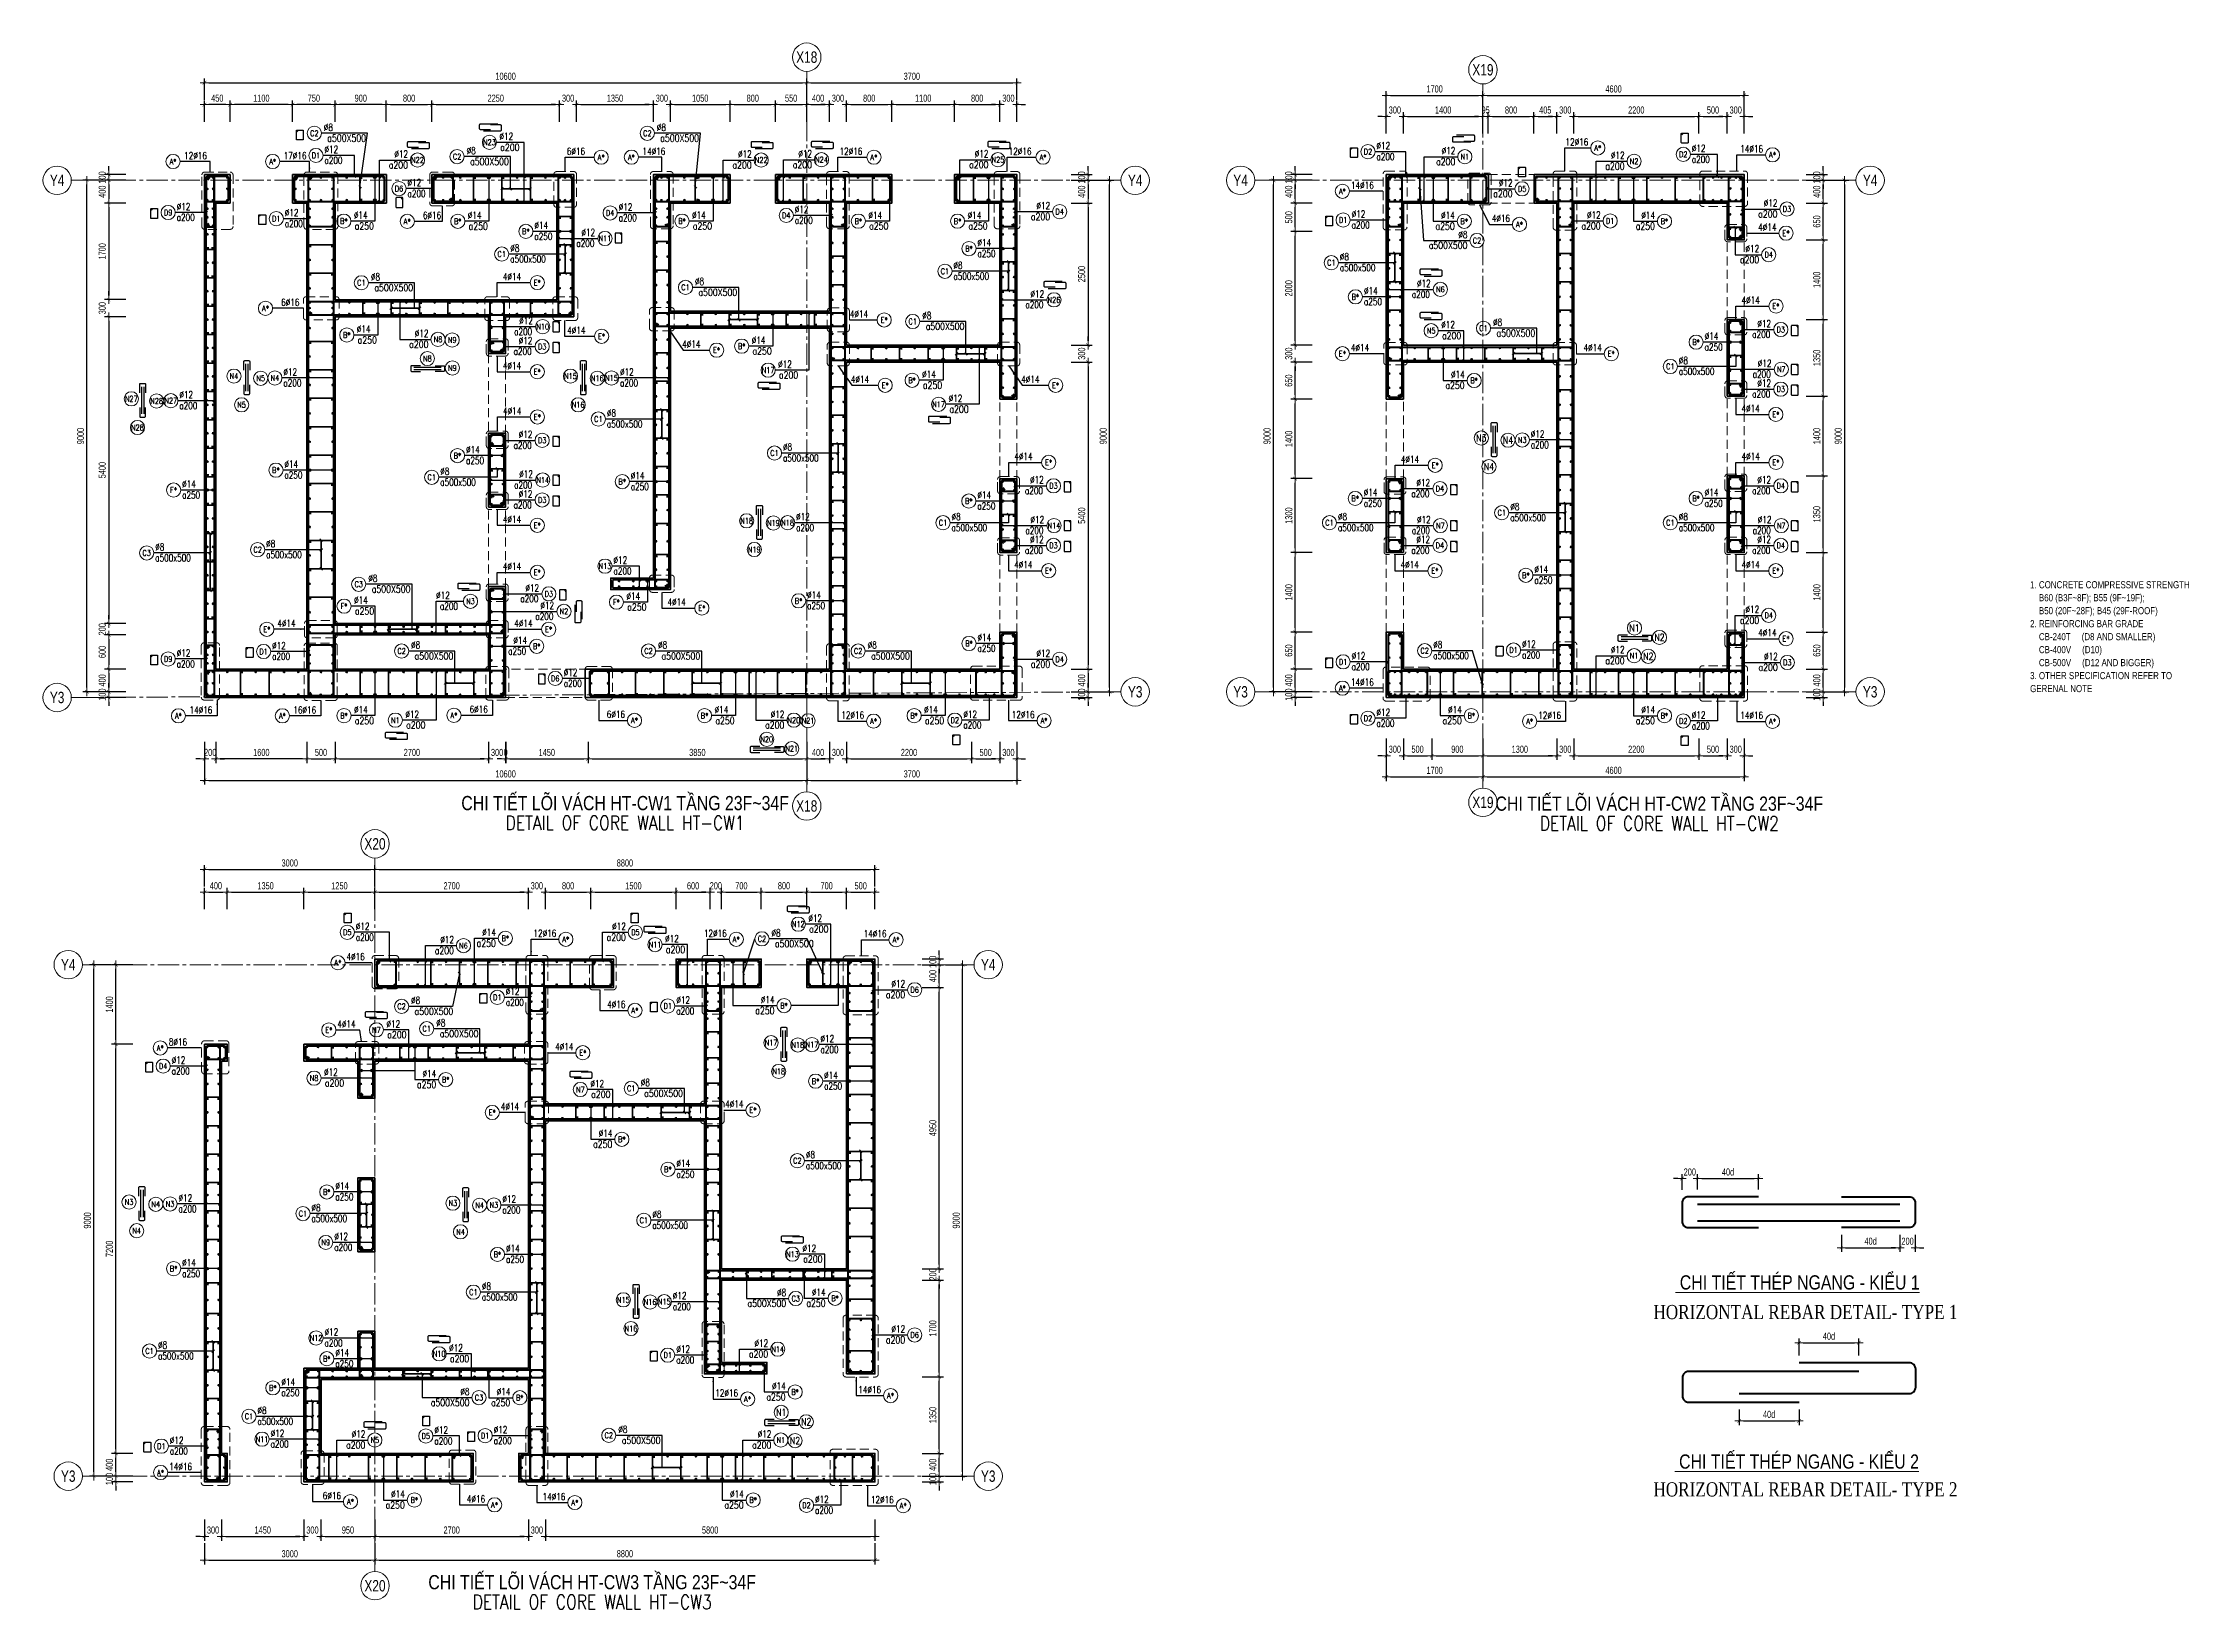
# Model space of a CAD drawing. Header units: millimetres. Extents: x 944027 to 981803, y -83026 to 82675.
# Drawn here: x 944027 to 981803, y -83026 to -55468 of the extents above; entities that cross this region are included whole.
import ezdxf
from ezdxf.enums import TextEntityAlignment as Align

# ---------------------------------------------------------------- set-up
doc = ezdxf.new("R2010")
doc.units = ezdxf.units.MM
doc.header["$MEASUREMENT"] = 0
for name, pattern in [('HIDDEN', [9.525, 6.35, -3.175]), ('HIDDEN2', [4.7625, 3.175, -1.5875]), ('HT_Dim Grid$0$CENTER2', [1.125, 0.75, -0.125, 0.125, -0.125]), ('HT_Grid$0$CENTER2', [1.125, 0.75, -0.125, 0.125, -0.125])]:
    doc.linetypes.add(name, pattern=pattern)
doc.layers.get('0').update_dxf_attribs({"lineweight": 20})
doc.layers.get('Defpoints').update_dxf_attribs({"color": 151, "lineweight": 9})
for name, color, linetype in [('Hidden', 9, 'HIDDEN'), ('Leader', 6, 'Continuous'), ('Ligature', 1, 'Continuous'), ('Reinforcement', 4, 'Continuous'), ('TIT1', 3, 'Continuous')]:
    doc.layers.add(name, color=color, linetype=linetype)
for name, color, linetype, lineweight in [('HT_Dim Grid$0$NDC_S_AXIS', 5, 'HT_Dim Grid$0$CENTER2', 13), ('HT_Dim Grid$0$NDC_S_SYMBOL', 1, 'Continuous', 15), ('HT_Dim Grid$0$NDC_S_TEXT SYMBOL', 7, 'Continuous', 20), ('HT_Grid$0$NDC_S_AXIS', 5, 'HT_Grid$0$CENTER2', 13), ('KC-LEADER', 153, 'Continuous', 18), ('KC-THEP', 6, 'Continuous', 40), ('NDC_S_ANNO', 7, 'Continuous', 20), ('NDC_S_BEAM', 3, 'HIDDEN2', 20), ('NDC_S_DIM', 1, 'Continuous', 15), ('NDC_S_ENG TITLE', 3, 'Continuous', 20), ('NDC_S_HATCH COLUMN AND WALL', 251, 'Continuous', 13), ('NDC_S_HIDDEN', 8, 'HIDDEN2', 13), ('NDC_S_LEADER', 1, 'Continuous', 15), ('NDC_S_REBAR', 4, 'Continuous', 35), ('NDC_S_STIRRUP', 4, 'Continuous', 40), ('NDC_S_TEXT SYMBOL', 7, 'Continuous', 20), ('NDC_S_VN TEXT', 7, 'Continuous', 20), ('NDC_S_VN TITLE', 6, 'Continuous', 35), ('NDC_S_WALL', 6, 'Continuous', 35), ('OF_Core wall_1.2(B1-19F)$0$NDC_S_WALL', 6, 'Continuous', 35)]:
    doc.layers.add(name, color=color, linetype=linetype, lineweight=lineweight)
doc.styles.add('ARIAL', font='arial.ttf', dxfattribs={"width": 0.8})
doc.styles.add('HT_Dim Grid$0$NDC_ANNO', font='', dxfattribs={"width": 0.8})
doc.styles.add('NDC_ANNO', font='', dxfattribs={"width": 0.8})
doc.styles.add('NDC_ARIAL', font='arial.ttf', dxfattribs={"width": 0.85})
doc.styles.add('NDC_DIM', font='', dxfattribs={"width": 0.75})
doc.styles.add('NDC_EN TXT', font='romans.shx', dxfattribs={"width": 0.8})
doc.styles.add('NDC_VIE TXT', font='arial.ttf', dxfattribs={"width": 0.8})
doc.styles.add('VNTIMEH', font='vntimeh.shx', dxfattribs={"width": 0.8, "bigfont": 'vns.shx'})
doc.styles.get('HT_Dim Grid$0$NDC_ANNO').set_extended_font_data('Dotum')
doc.styles.get('NDC_ANNO').set_extended_font_data('Dotum')
doc.styles.get('NDC_DIM').set_extended_font_data('Dotum')
doc.dimstyles.new('NDC_1-50', dxfattribs={"dimscale": 50, "dimtxt": 2.5, "dimasz": 1, "dimexe": 1.5, "dimexo": 0, "dimgap": 0.8, "dimtad": 1, "dimdec": 0, "dimdsep": 46, "dimtxsty": 'NDC_ARIAL', "dimblk": 'DIMMARK', "dimcen": 49999.938995, "dimdle": 1.5, "dimclrd": 1, "dimclre": 1, "dimclrt": 3, "dimadec": 0, "dimazin": 0, "dimtfac": 1, "dimtdec": 0, "dimtix": 1, "dimtmove": 2, "dimatfit": 3, "dimfxl": 1, "dimarcsym": 0})
doc.dimstyles.new('NDC_dim_30', dxfattribs={"dimscale": 30, "dimtxt": 2.5, "dimasz": 1.5, "dimexe": 1.5, "dimexo": 2.5, "dimgap": 1, "dimtad": 1, "dimdec": 0, "dimzin": 0, "dimdsep": 46, "dimtxsty": 'NDC_DIM', "dimblk": 'DIMMARK', "dimcen": 0.09, "dimdle": 1.2, "dimclrd": 1, "dimclre": 1, "dimclrt": 3, "dimadec": 0, "dimazin": 0, "dimtfac": 1, "dimtdec": 0, "dimtix": 1, "dimtofl": 0, "dimtmove": 0, "dimatfit": 3, "dimfxl": 6, "dimfxlon": 1, "dimtolj": 1, "dimtzin": 0, "dimarcsym": 0})
doc.dimstyles.new('NDC_dim_50', dxfattribs={"dimscale": 50, "dimtxt": 2.5, "dimasz": 1.5, "dimexe": 1.5, "dimexo": 2.5, "dimgap": 1, "dimtad": 1, "dimdec": 0, "dimzin": 0, "dimdsep": 46, "dimtxsty": 'NDC_DIM', "dimblk": 'DIMMARK', "dimcen": 0.09, "dimdle": 1.2, "dimclrd": 1, "dimclre": 1, "dimclrt": 3, "dimadec": 0, "dimazin": 0, "dimtfac": 1, "dimtdec": 0, "dimtix": 1, "dimtofl": 0, "dimtmove": 0, "dimatfit": 3, "dimfxl": 6, "dimfxlon": 1, "dimtolj": 1, "dimtzin": 0, "dimarcsym": 0})

msp = doc.modelspace()

# ---------------------------------------------------------------- texts
at = {"layer": 'NDC_S_ENG TITLE', "style": 'VNTIMEH', "width": 0.8}
for s, p in [('horizontal rebar detail- type 1', (972374, -77924.3)), ('horizontal rebar detail- type 2', (972374, -81044.7))]:
    msp.add_text(s, height=250, dxfattribs=at).set_placement(p)
at = {"layer": 'NDC_S_VN TEXT', "style": 'ARIAL', "width": 0.8}
for s, p in [('%%u CHI TIẾT THÉP NGANG - KIỂU 1', (972760.8, -77403.2)), ('%%u CHI TIẾT THÉP NGANG - KIỂU 2', (972748.4, -80555.1))]:
    msp.add_text(s, height=250, dxfattribs=at).set_placement(p)
at = {"layer": 'NDC_S_VN TEXT', "color": 7, "style": 'NDC_EN TXT', "width": 0.8}
for tag, height, p in [('N9', 100, (951230.3, -60695.3)), ('N8', 100, (950794, -61021.6)), ('N9', 100, (951234.1, -61187.4)), ('N4', 100, (947388.8, -61330.4)), ('N5', 100, (947859.8, -61368.6)), ('N15', 100, (953313.2, -61330.4)), ('N16', 100, (953784.1, -61368.6)), ('N27', 100, (945583, -61730.4)), ('N28', 100, (946027.4, -61768.6)), ('N5', 100, (947523.3, -61835.4)), ('N16', 100, (953447.6, -61835.4)), ('N28', 100, (945690.9, -62235.4)), ('N3', 125, (969344.4, -62420.3)), ('N4', 125, (969815.4, -62458.5)), ('N4', 125, (969478.9, -62925.3)), ('N18', 100, (956413.2, -63877)), ('N19', 100, (956884.1, -63915.2)), ('N19', 100, (956547.6, -64382)), ('N1', 125, (972040.8, -65763.2)), ('N2', 125, (972480.9, -65929)), ('N2', 125, (972284, -66260.5)), ('N21', 100, (957494.6, -67395.3)), ('N20', 100, (956767, -67721.6)), ('N21', 100, (957207.1, -67887.4)), ('N17', 100, (956842.8, -73060.9)), ('N18', 100, (957313.7, -73099.1)), ('N18', 100, (956977.2, -73565.9)), ('N3', 100, (945542.8, -75864.3)), ('N4', 100, (946013.7, -75902.5)), ('N3', 100, (951242.8, -75883.2)), ('N4', 100, (951713.7, -75921.3)), ('N4', 100, (945677.2, -76369.3)), ('N4', 100, (951377.2, -76388.2)), ('N15', 100, (954242.8, -77584.9)), ('N16', 100, (954713.7, -77623.1)), ('N16', 100, (954377.2, -78089.9)), ('N1', 125, (957022.2, -79565)), ('N2', 125, (957462.3, -79730.8)), ('N2', 125, (957265.4, -80062.3))]:
    msp.add_attdef(tag, text='3', height=height, dxfattribs=at).set_placement(p, align=Align.MIDDLE)
at = {"layer": 'TIT1', "insert": (979004.7, -64938.8), "char_height": 125, "width": 2732.798, "attachment_point": 1, "line_spacing_factor": 1.096296, "style": 'ARIAL'}
msp.add_mtext('\\A1;1. CONCRETE COMPRESSIVE STRENGTH\\P    B60 (B3F~8F); B55 (9F~19F);\\P    B50 (20F~28F); B45 (29F-ROOF) \\P2. REINFORCING BAR GRADE\\P    CB-240T     (D8 AND SMALLER)\\P    CB-400V     (D10)\\P    CB-500V     (D12 AND BIGGER)\\P3. OTHER SPECIFICATION REFER TO GERENAL NOTE ', dxfattribs=at)

# ---------------------------------------------------------------- blocks, each defined once
blk = doc.blocks.new('THEP')
at = {"layer": 'KC-LEADER', "color": 6}
blk.add_circle((0, 0), 14, dxfattribs=at)
at = {"layer": 'KC-THEP'}
for p, q in [((-14, 0), (14, 0)), ((10, 10), (-10, -10)), ((-10, 10), (10, -10)), ((0, 14), (0, -14))]:
    blk.add_line(p, q, dxfattribs=at)
blk = doc.blocks.new('DIMMARK')
at = {"layer": 'NDC_S_DIM', "color": 1}
blk.add_line((-1.5, 0), (1, 0), dxfattribs=at)
at = {"layer": 'NDC_S_DIM', "color": 2, "const_width": 0.1}
blk.add_lwpolyline([(-0.42, -0.42), (0.42, 0.42)], dxfattribs=at)
blk = doc.blocks.new('*U9')
blk.add_circle((2.5, 0), 2.5)
at = {"layer": 'NDC_S_VN TEXT', "color": 3, "style": 'NDC_EN TXT', "width": 0.75}
blk.add_attdef('DK2', text='', height=2.5, dxfattribs=at).set_placement((-0.85, 0.85), align=Align.RIGHT)
at = {"layer": 'NDC_S_VN TEXT', "color": 7, "style": 'NDC_EN TXT', "width": 0.8}
blk.add_attdef('SH3', text='', height=2, dxfattribs=at).set_placement((2.5, 0), align=Align.MIDDLE)
blk = doc.blocks.new('*U11')
blk.add_circle((-2.5, 0), 2.5)
at = {"layer": 'NDC_S_VN TEXT', "color": 7, "style": 'NDC_EN TXT', "width": 0.8}
blk.add_attdef('SH2', text='', height=2, dxfattribs=at).set_placement((-2.5, 0), align=Align.MIDDLE)
at = {"layer": 'NDC_S_VN TEXT', "color": 3, "style": 'NDC_EN TXT', "width": 0.75}
for tag, p in [('DK1', (0.5, 0.85)), ('KC1', (0.5, -2.97))]:
    blk.add_attdef(tag, p, '', height=2.5, dxfattribs=at)
blk = doc.blocks.new('*U10')
blk.add_circle((2.5, 0), 2.5)
at = {"layer": 'NDC_S_VN TEXT', "color": 3, "style": 'NDC_EN TXT'}
for tag, width, p in [('DK2', 0.75, (-0.85, 0.85)), ('KC2', 0.8, (-0.85, -2.97))]:
    blk.add_attdef(tag, text='', height=2.5, dxfattribs=dict(at, width=width)).set_placement(p, align=Align.RIGHT)
at = {"layer": 'NDC_S_VN TEXT', "color": 7, "style": 'NDC_EN TXT', "width": 0.8}
blk.add_attdef('SH3', text='', height=2, dxfattribs=at).set_placement((2.5, 0), align=Align.MIDDLE)
blk = doc.blocks.new('A$C72321851')
at = {"layer": 'Ligature'}
for points in [[(-61, -129), (-61, 171, -0.414214), (-43, 189), (26, 189, -0.414214), (43, 171), (43, -4)], [(-40, -4), (-40, -180, 0.414214), (-22, -197), (47, -197, 0.414214), (65, -180), (65, 121)]]:
    blk.add_lwpolyline(points, format="xyb", dxfattribs=at)
blk = doc.blocks.new('*U13')
blk.add_circle((-2.5, 0), 2.5)
at = {"layer": 'NDC_S_VN TEXT', "color": 7, "style": 'NDC_EN TXT', "width": 0.8}
blk.add_attdef('SH2', text='', height=2, dxfattribs=at).set_placement((-2.5, 0), align=Align.MIDDLE)
at = {"layer": 'NDC_S_VN TEXT', "color": 3, "style": 'NDC_EN TXT', "width": 0.75}
blk.add_attdef('DK1', (0.5, 0.85), '', height=2.5, dxfattribs=at)
blk = doc.blocks.new('A$C7BC65A55')
at = {"layer": 'Ligature'}
for p, q in [((-15, 372, 0), (-15, 39, 0)), ((15, 372, 0), (15, 39, 0))]:
    blk.add_line(p, q, dxfattribs=at)
for points in [[(-36, 297), (-36, 401, -0.414214), (-24, 413), (24, 413, -0.414214), (36, 401), (36, 297)], [(-36, 117), (-36, 12, 0.414214), (-24, 0), (24, 0, 0.414214), (36, 12), (36, 117)]]:
    blk.add_lwpolyline(points, format="xyb", dxfattribs=at)
blk = doc.blocks.new('*U12')
blk.add_circle((-2.5, 0), 2.5)
at = {"layer": 'NDC_S_VN TEXT', "color": 7, "style": 'NDC_EN TXT', "width": 0.8}
blk.add_attdef('SH2', text='', height=2, dxfattribs=at).set_placement((-2.5, 0), align=Align.MIDDLE)
at = {"layer": 'NDC_S_VN TEXT', "color": 3, "style": 'NDC_EN TXT', "width": 0.75}
for tag, p in [('DK1', (0.5, 0.85)), ('KC1', (0.5, -2.97))]:
    blk.add_attdef(tag, p, '', height=2.5, dxfattribs=at)
blk = doc.blocks.new('*D640')
at = {"layer": 'Defpoints', "color": 0, "transparency": 16777216}
for p in [(945184, -57785), (948671, -57785), (948687, -57885)]:
    blk.add_point(p, dxfattribs=at)
at = {"layer": 'NDC_S_DIM', "color": 1, "lineweight": -2, "transparency": 16777216}
for p, q in [((945484, -57785), (945109, -57785)), ((945184, -57710), (945184, -57635)), ((945484, -57885), (945109, -57885)), ((945184, -57960), (945184, -58035))]:
    blk.add_line(p, q, dxfattribs=at)
at = {"layer": 'NDC_S_DIM', "color": 1, "lineweight": -2, "transparency": 16777216, "xscale": 75, "yscale": 75, "zscale": 75}
for p, rotation in [((945184, -57785), 270), ((945184, -57885), 90)]:
    blk.add_blockref('DIMMARK', p, dxfattribs=dict(at, rotation=rotation))
at = {"layer": 'NDC_S_DIM', "color": 3, "transparency": 16777216, "insert": (945071, -57835), "char_height": 125, "attachment_point": 5, "rotation": 90, "style": 'NDC_DIM'}
blk.add_mtext('\\A1;100', dxfattribs=at)
blk = doc.blocks.new('*D641')
at = {"layer": 'Defpoints', "color": 0, "transparency": 16777216}
for p in [(944802, -57885), (948687, -57885), (948664, -66885)]:
    blk.add_point(p, dxfattribs=at)
at = {"layer": 'NDC_S_DIM', "color": 1, "lineweight": -2, "transparency": 16777216}
for p, q in [((945102, -57885), (944727, -57885)), ((944802, -66810), (944802, -57960)), ((945102, -66885), (944727, -66885))]:
    blk.add_line(p, q, dxfattribs=at)
at = {"layer": 'NDC_S_DIM', "color": 1, "lineweight": -2, "transparency": 16777216, "xscale": 75, "yscale": 75, "zscale": 75}
for p, rotation in [((944802, -57885), 90), ((944802, -66885), 270)]:
    blk.add_blockref('DIMMARK', p, dxfattribs=dict(at, rotation=rotation))
at = {"layer": 'NDC_S_DIM', "color": 3, "transparency": 16777216, "insert": (944689, -62385), "char_height": 125, "attachment_point": 5, "rotation": 90, "style": 'NDC_DIM'}
blk.add_mtext('\\A1;9000', dxfattribs=at)
blk = doc.blocks.new('*D642')
at = {"layer": 'Defpoints', "color": 0, "transparency": 16777216}
for p in [(949171, -66404), (948671, -66904), (949171, -68066)]:
    blk.add_point(p, dxfattribs=at)
at = {"layer": 'NDC_S_DIM', "color": 1, "lineweight": -2, "transparency": 16777216}
for p, q in [((948671, -67766), (948671, -68141)), ((949171, -67766), (949171, -68141)), ((948746, -68066), (949096, -68066))]:
    blk.add_line(p, q, dxfattribs=at)
at = {"layer": 'NDC_S_DIM', "color": 1, "lineweight": -2, "transparency": 16777216, "xscale": 75, "yscale": 75, "zscale": 75, "rotation": 180}
blk.add_blockref('DIMMARK', (948671, -68066), dxfattribs=at)
at = {"layer": 'NDC_S_DIM', "color": 1, "lineweight": -2, "transparency": 16777216, "xscale": 75, "yscale": 75, "zscale": 75}
blk.add_blockref('DIMMARK', (949171, -68066), dxfattribs=at)
at = {"layer": 'NDC_S_DIM', "color": 3, "transparency": 16777216, "insert": (948921, -67953), "char_height": 125, "attachment_point": 5, "style": 'NDC_DIM'}
blk.add_mtext('\\A1;500', dxfattribs=at)
blk = doc.blocks.new('*D643')
at = {"layer": 'Defpoints', "color": 0, "transparency": 16777216}
for p in [(949171, -66404), (951871, -66404), (951871, -68066)]:
    blk.add_point(p, dxfattribs=at)
at = {"layer": 'NDC_S_DIM', "color": 1, "lineweight": -2, "transparency": 16777216}
for p, q in [((949171, -67766), (949171, -68141)), ((951871, -67766), (951871, -68141)), ((949246, -68066), (951796, -68066))]:
    blk.add_line(p, q, dxfattribs=at)
at = {"layer": 'NDC_S_DIM', "color": 1, "lineweight": -2, "transparency": 16777216, "xscale": 75, "yscale": 75, "zscale": 75, "rotation": 180}
blk.add_blockref('DIMMARK', (949171, -68066), dxfattribs=at)
at = {"layer": 'NDC_S_DIM', "color": 1, "lineweight": -2, "transparency": 16777216, "xscale": 75, "yscale": 75, "zscale": 75}
blk.add_blockref('DIMMARK', (951871, -68066), dxfattribs=at)
at = {"layer": 'NDC_S_DIM', "color": 3, "transparency": 16777216, "insert": (950521, -67953), "char_height": 125, "attachment_point": 5, "style": 'NDC_DIM'}
blk.add_mtext('\\A1;2700', dxfattribs=at)
blk = doc.blocks.new('*D644')
at = {"layer": 'Defpoints', "color": 0, "transparency": 16777216}
for p in [(951871, -66404), (952171, -66404), (952171, -68066)]:
    blk.add_point(p, dxfattribs=at)
at = {"layer": 'NDC_S_DIM', "color": 1, "lineweight": -2, "transparency": 16777216}
for p, q in [((951871, -67766), (951871, -68141)), ((952171, -67766), (952171, -68141)), ((951796, -68066), (951721, -68066)), ((952246, -68066), (952321, -68066))]:
    blk.add_line(p, q, dxfattribs=at)
at = {"layer": 'NDC_S_DIM', "color": 1, "lineweight": -2, "transparency": 16777216, "xscale": 75, "yscale": 75, "zscale": 75}
blk.add_blockref('DIMMARK', (951871, -68066), dxfattribs=at)
at = {"layer": 'NDC_S_DIM', "color": 1, "lineweight": -2, "transparency": 16777216, "xscale": 75, "yscale": 75, "zscale": 75, "rotation": 180}
blk.add_blockref('DIMMARK', (952171, -68066), dxfattribs=at)
at = {"layer": 'NDC_S_DIM', "color": 3, "transparency": 16777216, "insert": (952021, -67953), "char_height": 125, "attachment_point": 5, "style": 'NDC_DIM'}
blk.add_mtext('\\A1;300', dxfattribs=at)
blk = doc.blocks.new('*D645')
at = {"layer": 'Defpoints', "color": 0, "transparency": 16777216}
for p in [(952171, -66404), (952172, -66404), (952172, -68066)]:
    blk.add_point(p, dxfattribs=at)
at = {"layer": 'NDC_S_DIM', "color": 1, "lineweight": -2, "transparency": 16777216}
for p, q in [((952171, -67766), (952171, -68141)), ((952172, -67766), (952172, -68141)), ((952096, -68066), (952021, -68066)), ((952247, -68066), (952322, -68066))]:
    blk.add_line(p, q, dxfattribs=at)
at = {"layer": 'NDC_S_DIM', "color": 1, "lineweight": -2, "transparency": 16777216, "xscale": 75, "yscale": 75, "zscale": 75}
blk.add_blockref('DIMMARK', (952171, -68066), dxfattribs=at)
at = {"layer": 'NDC_S_DIM', "color": 1, "lineweight": -2, "transparency": 16777216, "xscale": 75, "yscale": 75, "zscale": 75, "rotation": 180}
blk.add_blockref('DIMMARK', (952172, -68066), dxfattribs=at)
at = {"layer": 'NDC_S_DIM', "color": 3, "transparency": 16777216, "insert": (952171, -67953), "char_height": 125, "attachment_point": 5, "style": 'NDC_DIM'}
blk.add_mtext('\\A1;0', dxfattribs=at)
blk = doc.blocks.new('*D646')
at = {"layer": 'Defpoints', "color": 0, "transparency": 16777216}
for p in [(952172, -66404), (953621, -66904), (953621, -68066)]:
    blk.add_point(p, dxfattribs=at)
at = {"layer": 'NDC_S_DIM', "color": 1, "lineweight": -2, "transparency": 16777216}
for p, q in [((952172, -67766), (952172, -68141)), ((953621, -67766), (953621, -68141)), ((952247, -68066), (953546, -68066))]:
    blk.add_line(p, q, dxfattribs=at)
at = {"layer": 'NDC_S_DIM', "color": 1, "lineweight": -2, "transparency": 16777216, "xscale": 75, "yscale": 75, "zscale": 75, "rotation": 180}
blk.add_blockref('DIMMARK', (952172, -68066), dxfattribs=at)
at = {"layer": 'NDC_S_DIM', "color": 1, "lineweight": -2, "transparency": 16777216, "xscale": 75, "yscale": 75, "zscale": 75}
blk.add_blockref('DIMMARK', (953621, -68066), dxfattribs=at)
at = {"layer": 'NDC_S_DIM', "color": 3, "transparency": 16777216, "insert": (952896, -67953), "char_height": 125, "attachment_point": 5, "style": 'NDC_DIM'}
blk.add_mtext('\\A1;1450', dxfattribs=at)
blk = doc.blocks.new('*D647')
at = {"layer": 'Defpoints', "color": 0, "transparency": 16777216}
for p in [(957471, -66404), (953621, -66904), (957471, -68066)]:
    blk.add_point(p, dxfattribs=at)
at = {"layer": 'NDC_S_DIM', "color": 1, "lineweight": -2, "transparency": 16777216}
for p, q in [((953621, -67766), (953621, -68141)), ((957471, -67766), (957471, -68141)), ((953696, -68066), (957396, -68066))]:
    blk.add_line(p, q, dxfattribs=at)
at = {"layer": 'NDC_S_DIM', "color": 1, "lineweight": -2, "transparency": 16777216, "xscale": 75, "yscale": 75, "zscale": 75, "rotation": 180}
blk.add_blockref('DIMMARK', (953621, -68066), dxfattribs=at)
at = {"layer": 'NDC_S_DIM', "color": 1, "lineweight": -2, "transparency": 16777216, "xscale": 75, "yscale": 75, "zscale": 75}
blk.add_blockref('DIMMARK', (957471, -68066), dxfattribs=at)
at = {"layer": 'NDC_S_DIM', "color": 3, "transparency": 16777216, "insert": (955546, -67953), "char_height": 125, "attachment_point": 5, "style": 'NDC_DIM'}
blk.add_mtext('\\A1;3850', dxfattribs=at)
blk = doc.blocks.new('*D648')
at = {"layer": 'Defpoints', "color": 0, "transparency": 16777216}
for p in [(957871, -66404), (958171, -66404), (958171, -68066)]:
    blk.add_point(p, dxfattribs=at)
at = {"layer": 'NDC_S_DIM', "color": 1, "lineweight": -2, "transparency": 16777216}
for p, q in [((957871, -67766), (957871, -68141)), ((958171, -67766), (958171, -68141)), ((957796, -68066), (957721, -68066)), ((958246, -68066), (958321, -68066))]:
    blk.add_line(p, q, dxfattribs=at)
at = {"layer": 'NDC_S_DIM', "color": 1, "lineweight": -2, "transparency": 16777216, "xscale": 75, "yscale": 75, "zscale": 75}
blk.add_blockref('DIMMARK', (957871, -68066), dxfattribs=at)
at = {"layer": 'NDC_S_DIM', "color": 1, "lineweight": -2, "transparency": 16777216, "xscale": 75, "yscale": 75, "zscale": 75, "rotation": 180}
blk.add_blockref('DIMMARK', (958171, -68066), dxfattribs=at)
at = {"layer": 'NDC_S_DIM', "color": 3, "transparency": 16777216, "insert": (958021, -67953), "char_height": 125, "attachment_point": 5, "style": 'NDC_DIM'}
blk.add_mtext('\\A1;300', dxfattribs=at)
blk = doc.blocks.new('*D649')
at = {"layer": 'Defpoints', "color": 0, "transparency": 16777216}
for p in [(958171, -66404), (960371, -66781), (960371, -68066)]:
    blk.add_point(p, dxfattribs=at)
at = {"layer": 'NDC_S_DIM', "color": 1, "lineweight": -2, "transparency": 16777216}
for p, q in [((958171, -67766), (958171, -68141)), ((960371, -67766), (960371, -68141)), ((958246, -68066), (960296, -68066))]:
    blk.add_line(p, q, dxfattribs=at)
at = {"layer": 'NDC_S_DIM', "color": 1, "lineweight": -2, "transparency": 16777216, "xscale": 75, "yscale": 75, "zscale": 75, "rotation": 180}
blk.add_blockref('DIMMARK', (958171, -68066), dxfattribs=at)
at = {"layer": 'NDC_S_DIM', "color": 1, "lineweight": -2, "transparency": 16777216, "xscale": 75, "yscale": 75, "zscale": 75}
blk.add_blockref('DIMMARK', (960371, -68066), dxfattribs=at)
at = {"layer": 'NDC_S_DIM', "color": 3, "transparency": 16777216, "insert": (959271, -67953), "char_height": 125, "attachment_point": 5, "style": 'NDC_DIM'}
blk.add_mtext('\\A1;2200', dxfattribs=at)
blk = doc.blocks.new('*D650')
at = {"layer": 'Defpoints', "color": 0, "transparency": 16777216}
for p in [(960871, -66404), (960371, -66781), (960871, -68066)]:
    blk.add_point(p, dxfattribs=at)
at = {"layer": 'NDC_S_DIM', "color": 1, "lineweight": -2, "transparency": 16777216}
for p, q in [((960371, -67766), (960371, -68141)), ((960871, -67766), (960871, -68141)), ((960446, -68066), (960796, -68066))]:
    blk.add_line(p, q, dxfattribs=at)
at = {"layer": 'NDC_S_DIM', "color": 1, "lineweight": -2, "transparency": 16777216, "xscale": 75, "yscale": 75, "zscale": 75, "rotation": 180}
blk.add_blockref('DIMMARK', (960371, -68066), dxfattribs=at)
at = {"layer": 'NDC_S_DIM', "color": 1, "lineweight": -2, "transparency": 16777216, "xscale": 75, "yscale": 75, "zscale": 75}
blk.add_blockref('DIMMARK', (960871, -68066), dxfattribs=at)
at = {"layer": 'NDC_S_DIM', "color": 3, "transparency": 16777216, "insert": (960621, -67953), "char_height": 125, "attachment_point": 5, "style": 'NDC_DIM'}
blk.add_mtext('\\A1;500', dxfattribs=at)
blk = doc.blocks.new('*D651')
at = {"layer": 'Defpoints', "color": 0, "transparency": 16777216}
for p in [(961171, -61654), (960871, -66404), (961171, -68066)]:
    blk.add_point(p, dxfattribs=at)
at = {"layer": 'NDC_S_DIM', "color": 1, "lineweight": -2, "transparency": 16777216}
for p, q in [((960871, -67766), (960871, -68141)), ((961171, -67766), (961171, -68141)), ((960796, -68066), (960721, -68066)), ((961246, -68066), (961321, -68066))]:
    blk.add_line(p, q, dxfattribs=at)
at = {"layer": 'NDC_S_DIM', "color": 1, "lineweight": -2, "transparency": 16777216, "xscale": 75, "yscale": 75, "zscale": 75}
blk.add_blockref('DIMMARK', (960871, -68066), dxfattribs=at)
at = {"layer": 'NDC_S_DIM', "color": 1, "lineweight": -2, "transparency": 16777216, "xscale": 75, "yscale": 75, "zscale": 75, "rotation": 180}
blk.add_blockref('DIMMARK', (961171, -68066), dxfattribs=at)
at = {"layer": 'NDC_S_DIM', "color": 3, "transparency": 16777216, "insert": (961021, -67953), "char_height": 125, "attachment_point": 5, "style": 'NDC_DIM'}
blk.add_mtext('\\A1;300', dxfattribs=at)
blk = doc.blocks.new('*D652')
at = {"layer": 'Defpoints', "color": 0, "transparency": 16777216}
for p in [(946871, -66904), (957471, -66885), (957471, -68444)]:
    blk.add_point(p, dxfattribs=at)
at = {"layer": 'NDC_S_DIM', "color": 1, "lineweight": -2, "transparency": 16777216}
for p, q in [((946871, -68144), (946871, -68519)), ((957471, -68144), (957471, -68519)), ((946946, -68444), (957396, -68444))]:
    blk.add_line(p, q, dxfattribs=at)
at = {"layer": 'NDC_S_DIM', "color": 1, "lineweight": -2, "transparency": 16777216, "xscale": 75, "yscale": 75, "zscale": 75, "rotation": 180}
blk.add_blockref('DIMMARK', (946871, -68444), dxfattribs=at)
at = {"layer": 'NDC_S_DIM', "color": 1, "lineweight": -2, "transparency": 16777216, "xscale": 75, "yscale": 75, "zscale": 75}
blk.add_blockref('DIMMARK', (957471, -68444), dxfattribs=at)
at = {"layer": 'NDC_S_DIM', "color": 3, "transparency": 16777216, "insert": (952171, -68331), "char_height": 125, "attachment_point": 5, "style": 'NDC_DIM'}
blk.add_mtext('\\A1;10600', dxfattribs=at)
blk = doc.blocks.new('*D653')
at = {"layer": 'Defpoints', "color": 0, "transparency": 16777216}
for p in [(953421, -56554), (953121, -58285), (953421, -58285)]:
    blk.add_point(p, dxfattribs=at)
at = {"layer": 'NDC_S_DIM', "color": 1, "lineweight": -2, "transparency": 16777216}
for p, q in [((953046, -56554), (952971, -56554)), ((953121, -56854), (953121, -56479)), ((953421, -56854), (953421, -56479)), ((953496, -56554), (953571, -56554))]:
    blk.add_line(p, q, dxfattribs=at)
at = {"layer": 'NDC_S_DIM', "color": 1, "lineweight": -2, "transparency": 16777216, "xscale": 75, "yscale": 75, "zscale": 75}
blk.add_blockref('DIMMARK', (953121, -56554), dxfattribs=at)
at = {"layer": 'NDC_S_DIM', "color": 1, "lineweight": -2, "transparency": 16777216, "xscale": 75, "yscale": 75, "zscale": 75, "rotation": 180}
blk.add_blockref('DIMMARK', (953421, -56554), dxfattribs=at)
at = {"layer": 'NDC_S_DIM', "color": 3, "transparency": 16777216, "insert": (953271, -56441), "char_height": 125, "attachment_point": 5, "style": 'NDC_DIM'}
blk.add_mtext('\\A1;300', dxfattribs=at)
blk = doc.blocks.new('*D654')
at = {"layer": 'Defpoints', "color": 0, "transparency": 16777216}
for p in [(950872, -56554), (950071, -57815), (950872, -57815)]:
    blk.add_point(p, dxfattribs=at)
at = {"layer": 'NDC_S_DIM', "color": 1, "lineweight": -2, "transparency": 16777216}
for p, q in [((950071, -56854), (950071, -56479)), ((950146, -56554), (950797, -56554)), ((950872, -56854), (950872, -56479))]:
    blk.add_line(p, q, dxfattribs=at)
at = {"layer": 'NDC_S_DIM', "color": 1, "lineweight": -2, "transparency": 16777216, "xscale": 75, "yscale": 75, "zscale": 75, "rotation": 180}
blk.add_blockref('DIMMARK', (950071, -56554), dxfattribs=at)
at = {"layer": 'NDC_S_DIM', "color": 1, "lineweight": -2, "transparency": 16777216, "xscale": 75, "yscale": 75, "zscale": 75}
blk.add_blockref('DIMMARK', (950872, -56554), dxfattribs=at)
at = {"layer": 'NDC_S_DIM', "color": 3, "transparency": 16777216, "insert": (950472, -56441), "char_height": 125, "attachment_point": 5, "style": 'NDC_DIM'}
blk.add_mtext('\\A1;800', dxfattribs=at)
blk = doc.blocks.new('*D655')
at = {"layer": 'Defpoints', "color": 0, "transparency": 16777216}
for p in [(953121, -56554), (950872, -57815), (953121, -58285)]:
    blk.add_point(p, dxfattribs=at)
at = {"layer": 'NDC_S_DIM', "color": 1, "lineweight": -2, "transparency": 16777216}
for p, q in [((950872, -56854), (950872, -56479)), ((950947, -56554), (953046, -56554)), ((953121, -56854), (953121, -56479))]:
    blk.add_line(p, q, dxfattribs=at)
at = {"layer": 'NDC_S_DIM', "color": 1, "lineweight": -2, "transparency": 16777216, "xscale": 75, "yscale": 75, "zscale": 75, "rotation": 180}
blk.add_blockref('DIMMARK', (950872, -56554), dxfattribs=at)
at = {"layer": 'NDC_S_DIM', "color": 1, "lineweight": -2, "transparency": 16777216, "xscale": 75, "yscale": 75, "zscale": 75}
blk.add_blockref('DIMMARK', (953121, -56554), dxfattribs=at)
at = {"layer": 'NDC_S_DIM', "color": 3, "transparency": 16777216, "insert": (951997, -56441), "char_height": 125, "attachment_point": 5, "style": 'NDC_DIM'}
blk.add_mtext('\\A1;2250', dxfattribs=at)
blk = doc.blocks.new('*D656')
at = {"layer": 'Defpoints', "color": 0, "transparency": 16777216}
for p in [(957471, -56168), (957471, -57071), (946871, -57865)]:
    blk.add_point(p, dxfattribs=at)
at = {"layer": 'NDC_S_DIM', "color": 1, "lineweight": -2, "transparency": 16777216}
for p, q in [((946871, -56468), (946871, -56093)), ((946946, -56168), (957396, -56168)), ((957471, -56468), (957471, -56093))]:
    blk.add_line(p, q, dxfattribs=at)
at = {"layer": 'NDC_S_DIM', "color": 1, "lineweight": -2, "transparency": 16777216, "xscale": 75, "yscale": 75, "zscale": 75, "rotation": 180}
blk.add_blockref('DIMMARK', (946871, -56168), dxfattribs=at)
at = {"layer": 'NDC_S_DIM', "color": 1, "lineweight": -2, "transparency": 16777216, "xscale": 75, "yscale": 75, "zscale": 75}
blk.add_blockref('DIMMARK', (957471, -56168), dxfattribs=at)
at = {"layer": 'NDC_S_DIM', "color": 3, "transparency": 16777216, "insert": (952171, -56055), "char_height": 125, "attachment_point": 5, "style": 'NDC_DIM'}
blk.add_mtext('\\A1;10600', dxfattribs=at)
blk = doc.blocks.new('*D657')
at = {"layer": 'Defpoints', "color": 0, "transparency": 16777216}
for p in [(961171, -57785), (962423, -57785), (961171, -57885)]:
    blk.add_point(p, dxfattribs=at)
at = {"layer": 'NDC_S_DIM', "color": 1, "lineweight": -2, "transparency": 16777216}
for p, q in [((962123, -57785), (962498, -57785)), ((962423, -57710), (962423, -57635)), ((962123, -57885), (962498, -57885)), ((962423, -57960), (962423, -58035))]:
    blk.add_line(p, q, dxfattribs=at)
at = {"layer": 'NDC_S_DIM', "color": 1, "lineweight": -2, "transparency": 16777216, "xscale": 75, "yscale": 75, "zscale": 75}
for p, rotation in [((962423, -57785), 270), ((962423, -57885), 90)]:
    blk.add_blockref('DIMMARK', p, dxfattribs=dict(at, rotation=rotation))
at = {"layer": 'NDC_S_DIM', "color": 3, "transparency": 16777216, "insert": (962311, -57835), "char_height": 125, "attachment_point": 5, "rotation": 90, "style": 'NDC_DIM'}
blk.add_mtext('\\A1;100', dxfattribs=at)
blk = doc.blocks.new('*D658')
at = {"layer": 'Defpoints', "color": 0, "transparency": 16777216}
for p in [(961171, -57885), (962802, -57885), (961171, -66885)]:
    blk.add_point(p, dxfattribs=at)
at = {"layer": 'NDC_S_DIM', "color": 1, "lineweight": -2, "transparency": 16777216}
for p, q in [((962502, -57885), (962877, -57885)), ((962802, -66810), (962802, -57960)), ((962502, -66885), (962877, -66885))]:
    blk.add_line(p, q, dxfattribs=at)
at = {"layer": 'NDC_S_DIM', "color": 1, "lineweight": -2, "transparency": 16777216, "xscale": 75, "yscale": 75, "zscale": 75}
for p, rotation in [((962802, -57885), 90), ((962802, -66885), 270)]:
    blk.add_blockref('DIMMARK', p, dxfattribs=dict(at, rotation=rotation))
at = {"layer": 'NDC_S_DIM', "color": 3, "transparency": 16777216, "insert": (962690, -62385), "char_height": 125, "attachment_point": 5, "rotation": 90, "style": 'NDC_DIM'}
blk.add_mtext('\\A1;9000', dxfattribs=at)
blk = doc.blocks.new('*D659')
at = {"layer": 'Defpoints', "color": 0, "ltscale": 200, "transparency": 16777216}
for p in [(949171, -56554), (950071, -57815), (949171, -58285)]:
    blk.add_point(p, dxfattribs=at)
at = {"layer": 'NDC_S_DIM', "color": 1, "lineweight": -2, "ltscale": 200, "transparency": 16777216}
for p, q in [((949171, -56854), (949171, -56479)), ((949996, -56554), (949246, -56554)), ((950071, -56854), (950071, -56479))]:
    blk.add_line(p, q, dxfattribs=at)
at = {"layer": 'NDC_S_DIM', "color": 1, "lineweight": -2, "ltscale": 200, "transparency": 16777216, "xscale": 75, "yscale": 75, "zscale": 75, "rotation": 180}
blk.add_blockref('DIMMARK', (949171, -56554), dxfattribs=at)
at = {"layer": 'NDC_S_DIM', "color": 1, "lineweight": -2, "ltscale": 200, "transparency": 16777216, "xscale": 75, "yscale": 75, "zscale": 75}
blk.add_blockref('DIMMARK', (950071, -56554), dxfattribs=at)
at = {"layer": 'NDC_S_DIM', "color": 3, "ltscale": 200, "transparency": 16777216, "insert": (949621, -56441), "char_height": 125, "attachment_point": 5, "style": 'NDC_DIM'}
blk.add_mtext('\\A1;900', dxfattribs=at)
blk = doc.blocks.new('*D660')
at = {"layer": 'Defpoints', "color": 0, "ltscale": 200, "transparency": 16777216}
for p in [(948421, -56554), (948421, -57785), (949171, -58285)]:
    blk.add_point(p, dxfattribs=at)
at = {"layer": 'NDC_S_DIM', "color": 1, "lineweight": -2, "ltscale": 200, "transparency": 16777216}
for p, q in [((948421, -56854), (948421, -56479)), ((949096, -56554), (948496, -56554)), ((949171, -56854), (949171, -56479))]:
    blk.add_line(p, q, dxfattribs=at)
at = {"layer": 'NDC_S_DIM', "color": 1, "lineweight": -2, "ltscale": 200, "transparency": 16777216, "xscale": 75, "yscale": 75, "zscale": 75, "rotation": 180}
blk.add_blockref('DIMMARK', (948421, -56554), dxfattribs=at)
at = {"layer": 'NDC_S_DIM', "color": 1, "lineweight": -2, "ltscale": 200, "transparency": 16777216, "xscale": 75, "yscale": 75, "zscale": 75}
blk.add_blockref('DIMMARK', (949171, -56554), dxfattribs=at)
at = {"layer": 'NDC_S_DIM', "color": 3, "ltscale": 200, "transparency": 16777216, "insert": (948796, -56441), "char_height": 125, "attachment_point": 5, "style": 'NDC_DIM'}
blk.add_mtext('\\A1;750', dxfattribs=at)
blk = doc.blocks.new('*U609')
at = {"layer": 'KC-THEP', "rotation": 9.66856443638095}
for p in [(-2, 200), (2, -200)]:
    blk.add_blockref('THEP', p, dxfattribs=at)
blk = doc.blocks.new('*U608')
at = {"layer": 'NDC_S_HIDDEN', "color": 0, "linetype": 'ByBlock', "lineweight": -2, "transparency": 16777216}
for p in [(0, 0), (250, 0), (500, 0), (750, 0)]:
    blk.add_blockref('*U609', p, dxfattribs=at)
blk = doc.blocks.new('*D612')
at = {"layer": 'Defpoints', "color": 0, "ltscale": 200, "transparency": 16777216}
for p in [(954771, -56554), (953421, -58285), (954771, -58285)]:
    blk.add_point(p, dxfattribs=at)
at = {"layer": 'NDC_S_DIM', "color": 1, "lineweight": -2, "ltscale": 200, "transparency": 16777216}
for p, q in [((953421, -56854), (953421, -56479)), ((953496, -56554), (954696, -56554)), ((954771, -56854), (954771, -56479))]:
    blk.add_line(p, q, dxfattribs=at)
at = {"layer": 'NDC_S_DIM', "color": 1, "lineweight": -2, "ltscale": 200, "transparency": 16777216, "xscale": 75, "yscale": 75, "zscale": 75, "rotation": 180}
blk.add_blockref('DIMMARK', (953421, -56554), dxfattribs=at)
at = {"layer": 'NDC_S_DIM', "color": 1, "lineweight": -2, "ltscale": 200, "transparency": 16777216, "xscale": 75, "yscale": 75, "zscale": 75}
blk.add_blockref('DIMMARK', (954771, -56554), dxfattribs=at)
at = {"layer": 'NDC_S_DIM', "color": 3, "ltscale": 200, "transparency": 16777216, "insert": (954096, -56441), "char_height": 125, "attachment_point": 5, "style": 'NDC_DIM'}
blk.add_mtext('\\A1;1350', dxfattribs=at)
blk = doc.blocks.new('*D613')
at = {"layer": 'Defpoints', "color": 0, "ltscale": 200, "transparency": 16777216}
for p in [(955071, -56554), (954771, -58285), (955071, -58285)]:
    blk.add_point(p, dxfattribs=at)
at = {"layer": 'NDC_S_DIM', "color": 1, "lineweight": -2, "ltscale": 200, "transparency": 16777216}
for p, q in [((954696, -56554), (954621, -56554)), ((954771, -56854), (954771, -56479)), ((955071, -56854), (955071, -56479)), ((955146, -56554), (955221, -56554))]:
    blk.add_line(p, q, dxfattribs=at)
at = {"layer": 'NDC_S_DIM', "color": 1, "lineweight": -2, "ltscale": 200, "transparency": 16777216, "xscale": 75, "yscale": 75, "zscale": 75}
blk.add_blockref('DIMMARK', (954771, -56554), dxfattribs=at)
at = {"layer": 'NDC_S_DIM', "color": 1, "lineweight": -2, "ltscale": 200, "transparency": 16777216, "xscale": 75, "yscale": 75, "zscale": 75, "rotation": 180}
blk.add_blockref('DIMMARK', (955071, -56554), dxfattribs=at)
at = {"layer": 'NDC_S_DIM', "color": 3, "ltscale": 200, "transparency": 16777216, "insert": (954921, -56441), "char_height": 125, "attachment_point": 5, "style": 'NDC_DIM'}
blk.add_mtext('\\A1;300', dxfattribs=at)
blk = doc.blocks.new('*D614')
at = {"layer": 'Defpoints', "color": 0, "ltscale": 200, "transparency": 16777216}
for p in [(956121, -56554), (955071, -58285), (956121, -58285)]:
    blk.add_point(p, dxfattribs=at)
at = {"layer": 'NDC_S_DIM', "color": 1, "lineweight": -2, "ltscale": 200, "transparency": 16777216}
for p, q in [((955071, -56854), (955071, -56479)), ((955146, -56554), (956046, -56554)), ((956121, -56854), (956121, -56479))]:
    blk.add_line(p, q, dxfattribs=at)
at = {"layer": 'NDC_S_DIM', "color": 1, "lineweight": -2, "ltscale": 200, "transparency": 16777216, "xscale": 75, "yscale": 75, "zscale": 75, "rotation": 180}
blk.add_blockref('DIMMARK', (955071, -56554), dxfattribs=at)
at = {"layer": 'NDC_S_DIM', "color": 1, "lineweight": -2, "ltscale": 200, "transparency": 16777216, "xscale": 75, "yscale": 75, "zscale": 75}
blk.add_blockref('DIMMARK', (956121, -56554), dxfattribs=at)
at = {"layer": 'NDC_S_DIM', "color": 3, "ltscale": 200, "transparency": 16777216, "insert": (955596, -56441), "char_height": 125, "attachment_point": 5, "style": 'NDC_DIM'}
blk.add_mtext('\\A1;1050', dxfattribs=at)
blk = doc.blocks.new('*D615')
at = {"layer": 'Defpoints', "color": 0, "ltscale": 200, "transparency": 16777216}
for p in [(956921, -56554), (956121, -58285), (956921, -58285)]:
    blk.add_point(p, dxfattribs=at)
at = {"layer": 'NDC_S_DIM', "color": 1, "lineweight": -2, "ltscale": 200, "transparency": 16777216}
for p, q in [((956121, -56854), (956121, -56479)), ((956196, -56554), (956846, -56554)), ((956921, -56854), (956921, -56479))]:
    blk.add_line(p, q, dxfattribs=at)
at = {"layer": 'NDC_S_DIM', "color": 1, "lineweight": -2, "ltscale": 200, "transparency": 16777216, "xscale": 75, "yscale": 75, "zscale": 75, "rotation": 180}
blk.add_blockref('DIMMARK', (956121, -56554), dxfattribs=at)
at = {"layer": 'NDC_S_DIM', "color": 1, "lineweight": -2, "ltscale": 200, "transparency": 16777216, "xscale": 75, "yscale": 75, "zscale": 75}
blk.add_blockref('DIMMARK', (956921, -56554), dxfattribs=at)
at = {"layer": 'NDC_S_DIM', "color": 3, "ltscale": 200, "transparency": 16777216, "insert": (956521, -56441), "char_height": 125, "attachment_point": 5, "style": 'NDC_DIM'}
blk.add_mtext('\\A1;800', dxfattribs=at)
blk = doc.blocks.new('*D616')
at = {"layer": 'Defpoints', "color": 0, "ltscale": 200, "transparency": 16777216}
for p in [(958171, -56554), (957871, -58285), (958171, -58285)]:
    blk.add_point(p, dxfattribs=at)
at = {"layer": 'NDC_S_DIM', "color": 1, "lineweight": -2, "ltscale": 200, "transparency": 16777216}
for p, q in [((957796, -56554), (957721, -56554)), ((957871, -56854), (957871, -56479)), ((958171, -56854), (958171, -56479)), ((958246, -56554), (958321, -56554))]:
    blk.add_line(p, q, dxfattribs=at)
at = {"layer": 'NDC_S_DIM', "color": 1, "lineweight": -2, "ltscale": 200, "transparency": 16777216, "xscale": 75, "yscale": 75, "zscale": 75}
blk.add_blockref('DIMMARK', (957871, -56554), dxfattribs=at)
at = {"layer": 'NDC_S_DIM', "color": 1, "lineweight": -2, "ltscale": 200, "transparency": 16777216, "xscale": 75, "yscale": 75, "zscale": 75, "rotation": 180}
blk.add_blockref('DIMMARK', (958171, -56554), dxfattribs=at)
at = {"layer": 'NDC_S_DIM', "color": 3, "ltscale": 200, "transparency": 16777216, "insert": (958021, -56441), "char_height": 125, "attachment_point": 5, "style": 'NDC_DIM'}
blk.add_mtext('\\A1;300', dxfattribs=at)
blk = doc.blocks.new('*D617')
at = {"layer": 'Defpoints', "color": 0, "ltscale": 200, "transparency": 16777216}
for p in [(958971, -56554), (958171, -58285), (958971, -58285)]:
    blk.add_point(p, dxfattribs=at)
at = {"layer": 'NDC_S_DIM', "color": 1, "lineweight": -2, "ltscale": 200, "transparency": 16777216}
for p, q in [((958171, -56854), (958171, -56479)), ((958246, -56554), (958896, -56554)), ((958971, -56854), (958971, -56479))]:
    blk.add_line(p, q, dxfattribs=at)
at = {"layer": 'NDC_S_DIM', "color": 1, "lineweight": -2, "ltscale": 200, "transparency": 16777216, "xscale": 75, "yscale": 75, "zscale": 75, "rotation": 180}
blk.add_blockref('DIMMARK', (958171, -56554), dxfattribs=at)
at = {"layer": 'NDC_S_DIM', "color": 1, "lineweight": -2, "ltscale": 200, "transparency": 16777216, "xscale": 75, "yscale": 75, "zscale": 75}
blk.add_blockref('DIMMARK', (958971, -56554), dxfattribs=at)
at = {"layer": 'NDC_S_DIM', "color": 3, "ltscale": 200, "transparency": 16777216, "insert": (958571, -56441), "char_height": 125, "attachment_point": 5, "style": 'NDC_DIM'}
blk.add_mtext('\\A1;800', dxfattribs=at)
blk = doc.blocks.new('*D618')
at = {"layer": 'Defpoints', "color": 0, "ltscale": 200, "transparency": 16777216}
for p in [(960071, -56554), (958971, -58285), (960071, -58285)]:
    blk.add_point(p, dxfattribs=at)
at = {"layer": 'NDC_S_DIM', "color": 1, "lineweight": -2, "ltscale": 200, "transparency": 16777216}
for p, q in [((958971, -56854), (958971, -56479)), ((959046, -56554), (959996, -56554)), ((960071, -56854), (960071, -56479))]:
    blk.add_line(p, q, dxfattribs=at)
at = {"layer": 'NDC_S_DIM', "color": 1, "lineweight": -2, "ltscale": 200, "transparency": 16777216, "xscale": 75, "yscale": 75, "zscale": 75, "rotation": 180}
blk.add_blockref('DIMMARK', (958971, -56554), dxfattribs=at)
at = {"layer": 'NDC_S_DIM', "color": 1, "lineweight": -2, "ltscale": 200, "transparency": 16777216, "xscale": 75, "yscale": 75, "zscale": 75}
blk.add_blockref('DIMMARK', (960071, -56554), dxfattribs=at)
at = {"layer": 'NDC_S_DIM', "color": 3, "ltscale": 200, "transparency": 16777216, "insert": (959521, -56441), "char_height": 125, "attachment_point": 5, "style": 'NDC_DIM'}
blk.add_mtext('\\A1;1100', dxfattribs=at)
blk = doc.blocks.new('*D619')
at = {"layer": 'Defpoints', "color": 0, "ltscale": 200, "transparency": 16777216}
for p in [(960871, -56554), (960071, -58285), (960871, -58285)]:
    blk.add_point(p, dxfattribs=at)
at = {"layer": 'NDC_S_DIM', "color": 1, "lineweight": -2, "ltscale": 200, "transparency": 16777216}
for p, q in [((960071, -56854), (960071, -56479)), ((960146, -56554), (960796, -56554)), ((960871, -56854), (960871, -56479))]:
    blk.add_line(p, q, dxfattribs=at)
at = {"layer": 'NDC_S_DIM', "color": 1, "lineweight": -2, "ltscale": 200, "transparency": 16777216, "xscale": 75, "yscale": 75, "zscale": 75, "rotation": 180}
blk.add_blockref('DIMMARK', (960071, -56554), dxfattribs=at)
at = {"layer": 'NDC_S_DIM', "color": 1, "lineweight": -2, "ltscale": 200, "transparency": 16777216, "xscale": 75, "yscale": 75, "zscale": 75}
blk.add_blockref('DIMMARK', (960871, -56554), dxfattribs=at)
at = {"layer": 'NDC_S_DIM', "color": 3, "ltscale": 200, "transparency": 16777216, "insert": (960471, -56441), "char_height": 125, "attachment_point": 5, "style": 'NDC_DIM'}
blk.add_mtext('\\A1;800', dxfattribs=at)
blk = doc.blocks.new('*D620')
at = {"layer": 'Defpoints', "color": 0, "ltscale": 200, "transparency": 16777216}
for p in [(961171, -56554), (960871, -58285), (961171, -58285)]:
    blk.add_point(p, dxfattribs=at)
at = {"layer": 'NDC_S_DIM', "color": 1, "lineweight": -2, "ltscale": 200, "transparency": 16777216}
for p, q in [((960796, -56554), (960721, -56554)), ((960871, -56854), (960871, -56479)), ((961171, -56854), (961171, -56479)), ((961246, -56554), (961321, -56554))]:
    blk.add_line(p, q, dxfattribs=at)
at = {"layer": 'NDC_S_DIM', "color": 1, "lineweight": -2, "ltscale": 200, "transparency": 16777216, "xscale": 75, "yscale": 75, "zscale": 75}
blk.add_blockref('DIMMARK', (960871, -56554), dxfattribs=at)
at = {"layer": 'NDC_S_DIM', "color": 1, "lineweight": -2, "ltscale": 200, "transparency": 16777216, "xscale": 75, "yscale": 75, "zscale": 75, "rotation": 180}
blk.add_blockref('DIMMARK', (961171, -56554), dxfattribs=at)
at = {"layer": 'NDC_S_DIM', "color": 3, "ltscale": 200, "transparency": 16777216, "insert": (961021, -56441), "char_height": 125, "attachment_point": 5, "style": 'NDC_DIM'}
blk.add_mtext('\\A1;300', dxfattribs=at)
blk = doc.blocks.new('*U22')
at = {"layer": 'HT_Dim Grid$0$NDC_S_SYMBOL'}
blk.add_line((5, 0), (9, 0), dxfattribs=at)
blk.add_circle((0, 0), 5, dxfattribs=at)
at = {"layer": 'HT_Dim Grid$0$NDC_S_TEXT SYMBOL', "color": 7, "style": 'HT_Dim Grid$0$NDC_ANNO', "width": 0.8}
blk.add_attdef('GRID', text='', height=4, rotation=270, dxfattribs=at).set_placement((0, 0), align=Align.MIDDLE)
blk = doc.blocks.new('*D621')
at = {"layer": 'Defpoints', "color": 0, "ltscale": 200, "transparency": 16777216}
for p in [(948687, -57885), (945184, -58285), (949171, -58285)]:
    blk.add_point(p, dxfattribs=at)
at = {"layer": 'NDC_S_DIM', "color": 1, "lineweight": -2, "ltscale": 200, "transparency": 16777216}
for p, q in [((945484, -57885), (945109, -57885)), ((945184, -57960), (945184, -58210)), ((945484, -58285), (945109, -58285))]:
    blk.add_line(p, q, dxfattribs=at)
at = {"layer": 'NDC_S_DIM', "color": 1, "lineweight": -2, "ltscale": 200, "transparency": 16777216, "xscale": 75, "yscale": 75, "zscale": 75}
for p, rotation in [((945184, -57885), 90), ((945184, -58285), 270)]:
    blk.add_blockref('DIMMARK', p, dxfattribs=dict(at, rotation=rotation))
at = {"layer": 'NDC_S_DIM', "color": 3, "ltscale": 200, "transparency": 16777216, "insert": (945071, -58085), "char_height": 125, "attachment_point": 5, "rotation": 90, "style": 'NDC_DIM'}
blk.add_mtext('\\A1;400', dxfattribs=at)
blk = doc.blocks.new('*D622')
at = {"layer": 'Defpoints', "color": 0, "ltscale": 200, "transparency": 16777216}
for p in [(949171, -58285), (945184, -59985), (949171, -59985)]:
    blk.add_point(p, dxfattribs=at)
at = {"layer": 'NDC_S_DIM', "color": 1, "lineweight": -2, "ltscale": 200, "transparency": 16777216}
for p, q in [((945484, -58285), (945109, -58285)), ((945184, -58360), (945184, -59910)), ((945484, -59985), (945109, -59985))]:
    blk.add_line(p, q, dxfattribs=at)
at = {"layer": 'NDC_S_DIM', "color": 1, "lineweight": -2, "ltscale": 200, "transparency": 16777216, "xscale": 75, "yscale": 75, "zscale": 75}
for p, rotation in [((945184, -58285), 90), ((945184, -59985), 270)]:
    blk.add_blockref('DIMMARK', p, dxfattribs=dict(at, rotation=rotation))
at = {"layer": 'NDC_S_DIM', "color": 3, "ltscale": 200, "transparency": 16777216, "insert": (945071, -59135), "char_height": 125, "attachment_point": 5, "rotation": 90, "style": 'NDC_DIM'}
blk.add_mtext('\\A1;1700', dxfattribs=at)
blk = doc.blocks.new('*D623')
at = {"layer": 'Defpoints', "color": 0, "ltscale": 200, "transparency": 16777216}
for p in [(949171, -59985), (945184, -60285), (949171, -60285)]:
    blk.add_point(p, dxfattribs=at)
at = {"layer": 'NDC_S_DIM', "color": 1, "lineweight": -2, "ltscale": 200, "transparency": 16777216}
for p, q in [((945484, -59985), (945109, -59985)), ((945184, -59910), (945184, -59835)), ((945484, -60285), (945109, -60285)), ((945184, -60360), (945184, -60435))]:
    blk.add_line(p, q, dxfattribs=at)
at = {"layer": 'NDC_S_DIM', "color": 1, "lineweight": -2, "ltscale": 200, "transparency": 16777216, "xscale": 75, "yscale": 75, "zscale": 75}
for p, rotation in [((945184, -59985), 270), ((945184, -60285), 90)]:
    blk.add_blockref('DIMMARK', p, dxfattribs=dict(at, rotation=rotation))
at = {"layer": 'NDC_S_DIM', "color": 3, "ltscale": 200, "transparency": 16777216, "insert": (945071, -60135), "char_height": 125, "attachment_point": 5, "rotation": 90, "style": 'NDC_DIM'}
blk.add_mtext('\\A1;300', dxfattribs=at)
blk = doc.blocks.new('*D624')
at = {"layer": 'Defpoints', "color": 0, "ltscale": 200, "transparency": 16777216}
for p in [(949171, -60285), (945184, -65685), (949171, -65685)]:
    blk.add_point(p, dxfattribs=at)
at = {"layer": 'NDC_S_DIM', "color": 1, "lineweight": -2, "ltscale": 200, "transparency": 16777216}
for p, q in [((945484, -60285), (945109, -60285)), ((945184, -60360), (945184, -65610)), ((945484, -65685), (945109, -65685))]:
    blk.add_line(p, q, dxfattribs=at)
at = {"layer": 'NDC_S_DIM', "color": 1, "lineweight": -2, "ltscale": 200, "transparency": 16777216, "xscale": 75, "yscale": 75, "zscale": 75}
for p, rotation in [((945184, -60285), 90), ((945184, -65685), 270)]:
    blk.add_blockref('DIMMARK', p, dxfattribs=dict(at, rotation=rotation))
at = {"layer": 'NDC_S_DIM', "color": 3, "ltscale": 200, "transparency": 16777216, "insert": (945071, -62985), "char_height": 125, "attachment_point": 5, "rotation": 90, "style": 'NDC_DIM'}
blk.add_mtext('\\A1;5400', dxfattribs=at)
blk = doc.blocks.new('*D625')
at = {"layer": 'Defpoints', "color": 0, "ltscale": 200, "transparency": 16777216}
for p in [(949171, -65685), (945184, -65885), (949171, -65885)]:
    blk.add_point(p, dxfattribs=at)
at = {"layer": 'NDC_S_DIM', "color": 1, "lineweight": -2, "ltscale": 200, "transparency": 16777216}
for p, q in [((945484, -65685), (945109, -65685)), ((945184, -65610), (945184, -65535)), ((945484, -65885), (945109, -65885)), ((945184, -65960), (945184, -66035))]:
    blk.add_line(p, q, dxfattribs=at)
at = {"layer": 'NDC_S_DIM', "color": 1, "lineweight": -2, "ltscale": 200, "transparency": 16777216, "xscale": 75, "yscale": 75, "zscale": 75}
for p, rotation in [((945184, -65685), 270), ((945184, -65885), 90)]:
    blk.add_blockref('DIMMARK', p, dxfattribs=dict(at, rotation=rotation))
at = {"layer": 'NDC_S_DIM', "color": 3, "ltscale": 200, "transparency": 16777216, "insert": (945071, -65785), "char_height": 125, "attachment_point": 5, "rotation": 90, "style": 'NDC_DIM'}
blk.add_mtext('\\A1;200', dxfattribs=at)
blk = doc.blocks.new('*D626')
at = {"layer": 'Defpoints', "color": 0, "ltscale": 200, "transparency": 16777216}
for p in [(949171, -65885), (945184, -66485), (949171, -66485)]:
    blk.add_point(p, dxfattribs=at)
at = {"layer": 'NDC_S_DIM', "color": 1, "lineweight": -2, "ltscale": 200, "transparency": 16777216}
for p, q in [((945484, -65885), (945109, -65885)), ((945184, -65960), (945184, -66410)), ((945484, -66485), (945109, -66485))]:
    blk.add_line(p, q, dxfattribs=at)
at = {"layer": 'NDC_S_DIM', "color": 1, "lineweight": -2, "ltscale": 200, "transparency": 16777216, "xscale": 75, "yscale": 75, "zscale": 75}
for p, rotation in [((945184, -65885), 90), ((945184, -66485), 270)]:
    blk.add_blockref('DIMMARK', p, dxfattribs=dict(at, rotation=rotation))
at = {"layer": 'NDC_S_DIM', "color": 3, "ltscale": 200, "transparency": 16777216, "insert": (945071, -66185), "char_height": 125, "attachment_point": 5, "rotation": 90, "style": 'NDC_DIM'}
blk.add_mtext('\\A1;600', dxfattribs=at)
blk = doc.blocks.new('*D627')
at = {"layer": 'Defpoints', "color": 0, "ltscale": 200, "transparency": 16777216}
for p in [(949171, -66485), (945184, -66885), (949171, -66885)]:
    blk.add_point(p, dxfattribs=at)
at = {"layer": 'NDC_S_DIM', "color": 1, "lineweight": -2, "ltscale": 200, "transparency": 16777216}
for p, q in [((945484, -66485), (945109, -66485)), ((945184, -66560), (945184, -66810)), ((945484, -66885), (945109, -66885))]:
    blk.add_line(p, q, dxfattribs=at)
at = {"layer": 'NDC_S_DIM', "color": 1, "lineweight": -2, "ltscale": 200, "transparency": 16777216, "xscale": 75, "yscale": 75, "zscale": 75}
for p, rotation in [((945184, -66485), 90), ((945184, -66885), 270)]:
    blk.add_blockref('DIMMARK', p, dxfattribs=dict(at, rotation=rotation))
at = {"layer": 'NDC_S_DIM', "color": 3, "ltscale": 200, "transparency": 16777216, "insert": (945071, -66685), "char_height": 125, "attachment_point": 5, "rotation": 90, "style": 'NDC_DIM'}
blk.add_mtext('\\A1;400', dxfattribs=at)
blk = doc.blocks.new('*D628')
at = {"layer": 'Defpoints', "color": 0, "ltscale": 200, "transparency": 16777216}
for p in [(945184, -66985), (949171, -66885), (949171, -66985)]:
    blk.add_point(p, dxfattribs=at)
at = {"layer": 'NDC_S_DIM', "color": 1, "lineweight": -2, "ltscale": 200, "transparency": 16777216}
for p, q in [((945184, -66810), (945184, -66735)), ((945484, -66885), (945109, -66885)), ((945484, -66985), (945109, -66985)), ((945184, -67060), (945184, -67135))]:
    blk.add_line(p, q, dxfattribs=at)
at = {"layer": 'NDC_S_DIM', "color": 1, "lineweight": -2, "ltscale": 200, "transparency": 16777216, "xscale": 75, "yscale": 75, "zscale": 75}
for p, rotation in [((945184, -66885), 270), ((945184, -66985), 90)]:
    blk.add_blockref('DIMMARK', p, dxfattribs=dict(at, rotation=rotation))
at = {"layer": 'NDC_S_DIM', "color": 3, "ltscale": 200, "transparency": 16777216, "insert": (945071, -66935), "char_height": 125, "attachment_point": 5, "rotation": 90, "style": 'NDC_DIM'}
blk.add_mtext('\\A1;100', dxfattribs=at)
blk = doc.blocks.new('*D629')
at = {"layer": 'Defpoints', "color": 0, "ltscale": 200, "transparency": 16777216}
for p in [(961171, -57885), (960871, -58285), (962423, -58285)]:
    blk.add_point(p, dxfattribs=at)
at = {"layer": 'NDC_S_DIM', "color": 1, "lineweight": -2, "ltscale": 200, "transparency": 16777216}
for p, q in [((962123, -57885), (962498, -57885)), ((962423, -57960), (962423, -58210)), ((962123, -58285), (962498, -58285))]:
    blk.add_line(p, q, dxfattribs=at)
at = {"layer": 'NDC_S_DIM', "color": 1, "lineweight": -2, "ltscale": 200, "transparency": 16777216, "xscale": 75, "yscale": 75, "zscale": 75}
for p, rotation in [((962423, -57885), 90), ((962423, -58285), 270)]:
    blk.add_blockref('DIMMARK', p, dxfattribs=dict(at, rotation=rotation))
at = {"layer": 'NDC_S_DIM', "color": 3, "ltscale": 200, "transparency": 16777216, "insert": (962311, -58085), "char_height": 125, "attachment_point": 5, "rotation": 90, "style": 'NDC_DIM'}
blk.add_mtext('\\A1;400', dxfattribs=at)
blk = doc.blocks.new('*D630')
at = {"layer": 'Defpoints', "color": 0, "ltscale": 200, "transparency": 16777216}
for p in [(960871, -58285), (960871, -60785), (962423, -60785)]:
    blk.add_point(p, dxfattribs=at)
at = {"layer": 'NDC_S_DIM', "color": 1, "lineweight": -2, "ltscale": 200, "transparency": 16777216}
for p, q in [((962123, -58285), (962498, -58285)), ((962423, -58360), (962423, -60710)), ((962123, -60785), (962498, -60785))]:
    blk.add_line(p, q, dxfattribs=at)
at = {"layer": 'NDC_S_DIM', "color": 1, "lineweight": -2, "ltscale": 200, "transparency": 16777216, "xscale": 75, "yscale": 75, "zscale": 75}
for p, rotation in [((962423, -58285), 90), ((962423, -60785), 270)]:
    blk.add_blockref('DIMMARK', p, dxfattribs=dict(at, rotation=rotation))
at = {"layer": 'NDC_S_DIM', "color": 3, "ltscale": 200, "transparency": 16777216, "insert": (962311, -59535), "char_height": 125, "attachment_point": 5, "rotation": 90, "style": 'NDC_DIM'}
blk.add_mtext('\\A1;2500', dxfattribs=at)
blk = doc.blocks.new('*D631')
at = {"layer": 'Defpoints', "color": 0, "ltscale": 200, "transparency": 16777216}
for p in [(960871, -60785), (960871, -61085), (962423, -61085)]:
    blk.add_point(p, dxfattribs=at)
at = {"layer": 'NDC_S_DIM', "color": 1, "lineweight": -2, "ltscale": 200, "transparency": 16777216}
for p, q in [((962123, -60785), (962498, -60785)), ((962423, -60710), (962423, -60635)), ((962123, -61085), (962498, -61085)), ((962423, -61160), (962423, -61235))]:
    blk.add_line(p, q, dxfattribs=at)
at = {"layer": 'NDC_S_DIM', "color": 1, "lineweight": -2, "ltscale": 200, "transparency": 16777216, "xscale": 75, "yscale": 75, "zscale": 75}
for p, rotation in [((962423, -60785), 270), ((962423, -61085), 90)]:
    blk.add_blockref('DIMMARK', p, dxfattribs=dict(at, rotation=rotation))
at = {"layer": 'NDC_S_DIM', "color": 3, "ltscale": 200, "transparency": 16777216, "insert": (962311, -60935), "char_height": 125, "attachment_point": 5, "rotation": 90, "style": 'NDC_DIM'}
blk.add_mtext('\\A1;300', dxfattribs=at)
blk = doc.blocks.new('*D632')
at = {"layer": 'Defpoints', "color": 0, "ltscale": 200, "transparency": 16777216}
for p in [(960871, -61085), (960871, -66485), (962423, -66485)]:
    blk.add_point(p, dxfattribs=at)
at = {"layer": 'NDC_S_DIM', "color": 1, "lineweight": -2, "ltscale": 200, "transparency": 16777216}
for p, q in [((962123, -61085), (962498, -61085)), ((962423, -61160), (962423, -66410)), ((962123, -66485), (962498, -66485))]:
    blk.add_line(p, q, dxfattribs=at)
at = {"layer": 'NDC_S_DIM', "color": 1, "lineweight": -2, "ltscale": 200, "transparency": 16777216, "xscale": 75, "yscale": 75, "zscale": 75}
for p, rotation in [((962423, -61085), 90), ((962423, -66485), 270)]:
    blk.add_blockref('DIMMARK', p, dxfattribs=dict(at, rotation=rotation))
at = {"layer": 'NDC_S_DIM', "color": 3, "ltscale": 200, "transparency": 16777216, "insert": (962311, -63785), "char_height": 125, "attachment_point": 5, "rotation": 90, "style": 'NDC_DIM'}
blk.add_mtext('\\A1;5400', dxfattribs=at)
blk = doc.blocks.new('*D633')
at = {"layer": 'Defpoints', "color": 0, "ltscale": 200, "transparency": 16777216}
for p in [(960871, -66485), (960871, -66885), (962423, -66885)]:
    blk.add_point(p, dxfattribs=at)
at = {"layer": 'NDC_S_DIM', "color": 1, "lineweight": -2, "ltscale": 200, "transparency": 16777216}
for p, q in [((962123, -66485), (962498, -66485)), ((962423, -66560), (962423, -66810)), ((962123, -66885), (962498, -66885))]:
    blk.add_line(p, q, dxfattribs=at)
at = {"layer": 'NDC_S_DIM', "color": 1, "lineweight": -2, "ltscale": 200, "transparency": 16777216, "xscale": 75, "yscale": 75, "zscale": 75}
for p, rotation in [((962423, -66485), 90), ((962423, -66885), 270)]:
    blk.add_blockref('DIMMARK', p, dxfattribs=dict(at, rotation=rotation))
at = {"layer": 'NDC_S_DIM', "color": 3, "ltscale": 200, "transparency": 16777216, "insert": (962311, -66685), "char_height": 125, "attachment_point": 5, "rotation": 90, "style": 'NDC_DIM'}
blk.add_mtext('\\A1;400', dxfattribs=at)
blk = doc.blocks.new('*D634')
at = {"layer": 'Defpoints', "color": 0, "ltscale": 200, "transparency": 16777216}
for p in [(960871, -66885), (960871, -66985), (962423, -66985)]:
    blk.add_point(p, dxfattribs=at)
at = {"layer": 'NDC_S_DIM', "color": 1, "lineweight": -2, "ltscale": 200, "transparency": 16777216}
for p, q in [((962423, -66810), (962423, -66735)), ((962123, -66885), (962498, -66885)), ((962123, -66985), (962498, -66985)), ((962423, -67060), (962423, -67135))]:
    blk.add_line(p, q, dxfattribs=at)
at = {"layer": 'NDC_S_DIM', "color": 1, "lineweight": -2, "ltscale": 200, "transparency": 16777216, "xscale": 75, "yscale": 75, "zscale": 75}
for p, rotation in [((962423, -66885), 270), ((962423, -66985), 90)]:
    blk.add_blockref('DIMMARK', p, dxfattribs=dict(at, rotation=rotation))
at = {"layer": 'NDC_S_DIM', "color": 3, "ltscale": 200, "transparency": 16777216, "insert": (962311, -66935), "char_height": 125, "attachment_point": 5, "rotation": 90, "style": 'NDC_DIM'}
blk.add_mtext('\\A1;100', dxfattribs=at)
blk = doc.blocks.new('*U21')
at = {"layer": 'HT_Dim Grid$0$NDC_S_SYMBOL'}
blk.add_line((0, 5), (0, 9), dxfattribs=at)
blk.add_circle((0, 0), 5, dxfattribs=at)
at = {"layer": 'HT_Dim Grid$0$NDC_S_TEXT SYMBOL', "color": 7, "style": 'HT_Dim Grid$0$NDC_ANNO', "width": 0.8}
blk.add_attdef('GRID', text='', height=4, dxfattribs=at).set_placement((0, 0), align=Align.MIDDLE)
blk = doc.blocks.new('*D635')
at = {"layer": 'Defpoints', "color": 0, "ltscale": 200, "transparency": 16777216}
for p in [(961171, -56168), (957471, -57071), (961171, -57951)]:
    blk.add_point(p, dxfattribs=at)
at = {"layer": 'NDC_S_DIM', "color": 1, "lineweight": -2, "ltscale": 200, "transparency": 16777216}
for p, q in [((957471, -56468), (957471, -56093)), ((957546, -56168), (961096, -56168)), ((961171, -56468), (961171, -56093))]:
    blk.add_line(p, q, dxfattribs=at)
at = {"layer": 'NDC_S_DIM', "color": 1, "lineweight": -2, "ltscale": 200, "transparency": 16777216, "xscale": 75, "yscale": 75, "zscale": 75, "rotation": 180}
blk.add_blockref('DIMMARK', (957471, -56168), dxfattribs=at)
at = {"layer": 'NDC_S_DIM', "color": 1, "lineweight": -2, "ltscale": 200, "transparency": 16777216, "xscale": 75, "yscale": 75, "zscale": 75}
blk.add_blockref('DIMMARK', (961171, -56168), dxfattribs=at)
at = {"layer": 'NDC_S_DIM', "color": 3, "ltscale": 200, "transparency": 16777216, "insert": (959321, -56055), "char_height": 125, "attachment_point": 5, "style": 'NDC_DIM'}
blk.add_mtext('\\A1;3700', dxfattribs=at)
blk = doc.blocks.new('*D636')
at = {"layer": 'Defpoints', "color": 0, "ltscale": 200, "transparency": 16777216}
for p in [(957471, -56554), (957471, -57071), (956921, -58285)]:
    blk.add_point(p, dxfattribs=at)
at = {"layer": 'NDC_S_DIM', "color": 1, "lineweight": -2, "ltscale": 200, "transparency": 16777216}
for p, q in [((956921, -56854), (956921, -56479)), ((956996, -56554), (957396, -56554)), ((957471, -56854), (957471, -56479))]:
    blk.add_line(p, q, dxfattribs=at)
at = {"layer": 'NDC_S_DIM', "color": 1, "lineweight": -2, "ltscale": 200, "transparency": 16777216, "xscale": 75, "yscale": 75, "zscale": 75, "rotation": 180}
blk.add_blockref('DIMMARK', (956921, -56554), dxfattribs=at)
at = {"layer": 'NDC_S_DIM', "color": 1, "lineweight": -2, "ltscale": 200, "transparency": 16777216, "xscale": 75, "yscale": 75, "zscale": 75}
blk.add_blockref('DIMMARK', (957471, -56554), dxfattribs=at)
at = {"layer": 'NDC_S_DIM', "color": 3, "ltscale": 200, "transparency": 16777216, "insert": (957196, -56441), "char_height": 125, "attachment_point": 5, "style": 'NDC_DIM'}
blk.add_mtext('\\A1;550', dxfattribs=at)
blk = doc.blocks.new('*D637')
at = {"layer": 'Defpoints', "color": 0, "ltscale": 200, "transparency": 16777216}
for p in [(957871, -56554), (957871, -56847), (957471, -57071)]:
    blk.add_point(p, dxfattribs=at)
at = {"layer": 'NDC_S_DIM', "color": 1, "lineweight": -2, "ltscale": 200, "transparency": 16777216}
for p, q in [((957471, -56854), (957471, -56479)), ((957546, -56554), (957796, -56554)), ((957871, -56722), (957871, -56479))]:
    blk.add_line(p, q, dxfattribs=at)
at = {"layer": 'NDC_S_DIM', "color": 1, "lineweight": -2, "ltscale": 200, "transparency": 16777216, "xscale": 75, "yscale": 75, "zscale": 75, "rotation": 180}
blk.add_blockref('DIMMARK', (957471, -56554), dxfattribs=at)
at = {"layer": 'NDC_S_DIM', "color": 1, "lineweight": -2, "ltscale": 200, "transparency": 16777216, "xscale": 75, "yscale": 75, "zscale": 75}
blk.add_blockref('DIMMARK', (957871, -56554), dxfattribs=at)
at = {"layer": 'NDC_S_DIM', "color": 3, "ltscale": 200, "transparency": 16777216, "insert": (957671, -56441), "char_height": 125, "attachment_point": 5, "style": 'NDC_DIM'}
blk.add_mtext('\\A1;400', dxfattribs=at)
blk = doc.blocks.new('*D638')
at = {"layer": 'Defpoints', "color": 0, "ltscale": 200, "transparency": 16777216}
for p in [(957471, -66885), (961171, -66985), (961171, -68444)]:
    blk.add_point(p, dxfattribs=at)
at = {"layer": 'NDC_S_DIM', "color": 1, "lineweight": -2, "ltscale": 200, "transparency": 16777216}
for p, q in [((957471, -68144), (957471, -68519)), ((961171, -68144), (961171, -68519)), ((957546, -68444), (961096, -68444))]:
    blk.add_line(p, q, dxfattribs=at)
at = {"layer": 'NDC_S_DIM', "color": 1, "lineweight": -2, "ltscale": 200, "transparency": 16777216, "xscale": 75, "yscale": 75, "zscale": 75, "rotation": 180}
blk.add_blockref('DIMMARK', (957471, -68444), dxfattribs=at)
at = {"layer": 'NDC_S_DIM', "color": 1, "lineweight": -2, "ltscale": 200, "transparency": 16777216, "xscale": 75, "yscale": 75, "zscale": 75}
blk.add_blockref('DIMMARK', (961171, -68444), dxfattribs=at)
at = {"layer": 'NDC_S_DIM', "color": 3, "ltscale": 200, "transparency": 16777216, "insert": (959321, -68331), "char_height": 125, "attachment_point": 5, "style": 'NDC_DIM'}
blk.add_mtext('\\A1;3700', dxfattribs=at)
blk = doc.blocks.new('*D639')
at = {"layer": 'Defpoints', "color": 0, "ltscale": 200, "transparency": 16777216}
for p in [(957471, -66404), (957871, -66485), (957871, -68066)]:
    blk.add_point(p, dxfattribs=at)
at = {"layer": 'NDC_S_DIM', "color": 1, "lineweight": -2, "ltscale": 200, "transparency": 16777216}
for p, q in [((957471, -67766), (957471, -68141)), ((957871, -67766), (957871, -68141)), ((957546, -68066), (957796, -68066))]:
    blk.add_line(p, q, dxfattribs=at)
at = {"layer": 'NDC_S_DIM', "color": 1, "lineweight": -2, "ltscale": 200, "transparency": 16777216, "xscale": 75, "yscale": 75, "zscale": 75, "rotation": 180}
blk.add_blockref('DIMMARK', (957471, -68066), dxfattribs=at)
at = {"layer": 'NDC_S_DIM', "color": 1, "lineweight": -2, "ltscale": 200, "transparency": 16777216, "xscale": 75, "yscale": 75, "zscale": 75}
blk.add_blockref('DIMMARK', (957871, -68066), dxfattribs=at)
at = {"layer": 'NDC_S_DIM', "color": 3, "ltscale": 200, "transparency": 16777216, "insert": (957671, -67953), "char_height": 125, "attachment_point": 5, "style": 'NDC_DIM'}
blk.add_mtext('\\A1;400', dxfattribs=at)
blk = doc.blocks.new('Drawing name_symbol')
at = {"layer": 'NDC_S_ENG TITLE', "style": 'NDC_EN TXT', "width": 0.8}
blk.add_attdef('SECTDET1', text='', height=5, dxfattribs=at).set_placement((0, 1.01), align=Align.CENTER)
at = {"layer": 'NDC_S_TEXT SYMBOL', "lineweight": 25, "style": 'NDC_ANNO', "width": 0.8}
blk.add_attdef('SSCALE', text='', height=2.5, dxfattribs=at).set_placement((0, -4), align=Align.CENTER)
at = {"layer": 'NDC_S_VN TITLE', "style": 'NDC_VIE TXT', "width": 0.8}
blk.add_attdef('SECTDET2', text='', height=5, dxfattribs=at).set_placement((0, 7.97), align=Align.CENTER)
blk = doc.blocks.new('*U610')
at = {"layer": 'NDC_S_REBAR'}
blk.add_lwpolyline([(25, 15), (50, 15, -1), (50, -15), (-50, -15, -1), (-50, 15), (-25, 15)], format="xyb", dxfattribs=at)
blk = doc.blocks.new('*U611')
at = {"layer": 'NDC_S_HATCH COLUMN AND WALL', "color": 0, "linetype": 'ByBlock', "lineweight": -2, "transparency": 16777216}
for p in [(0, 6500), (0, 6000), (0, 5500), (0, 5000), (0, 4500), (0, 4000), (0, 3500), (0, 3000), (0, 2500), (0, 2000), (0, 1500), (0, 1000), (0, 500), (0, 0)]:
    blk.add_blockref('*U610', p, dxfattribs=at)
blk = doc.blocks.new('*D671')
at = {"layer": 'Defpoints', "color": 0, "transparency": 16777216}
for p in [(966069, -66485), (967973, -66485), (967673, -66885)]:
    blk.add_point(p, dxfattribs=at)
at = {"layer": 'NDC_S_DIM', "color": 1, "lineweight": -2, "transparency": 16777216}
for p, q in [((966369, -66485), (965994, -66485)), ((966069, -66810), (966069, -66560)), ((966369, -66885), (965994, -66885))]:
    blk.add_line(p, q, dxfattribs=at)
at = {"layer": 'NDC_S_DIM', "color": 1, "lineweight": -2, "transparency": 16777216, "xscale": 75, "yscale": 75, "zscale": 75}
for p, rotation in [((966069, -66485), 90), ((966069, -66885), 270)]:
    blk.add_blockref('DIMMARK', p, dxfattribs=dict(at, rotation=rotation))
at = {"layer": 'NDC_S_DIM', "color": 3, "transparency": 16777216, "insert": (965956, -66685), "char_height": 125, "attachment_point": 5, "rotation": 90, "style": 'NDC_DIM'}
blk.add_mtext('\\A1;400', dxfattribs=at)
blk = doc.blocks.new('*D672')
at = {"layer": 'Defpoints', "color": 0, "transparency": 16777216}
for p in [(966069, -65835), (967973, -65835), (967973, -66485)]:
    blk.add_point(p, dxfattribs=at)
at = {"layer": 'NDC_S_DIM', "color": 1, "lineweight": -2, "transparency": 16777216}
for p, q in [((966369, -65835), (965994, -65835)), ((966069, -66410), (966069, -65910)), ((966369, -66485), (965994, -66485))]:
    blk.add_line(p, q, dxfattribs=at)
at = {"layer": 'NDC_S_DIM', "color": 1, "lineweight": -2, "transparency": 16777216, "xscale": 75, "yscale": 75, "zscale": 75}
for p, rotation in [((966069, -65835), 90), ((966069, -66485), 270)]:
    blk.add_blockref('DIMMARK', p, dxfattribs=dict(at, rotation=rotation))
at = {"layer": 'NDC_S_DIM', "color": 3, "transparency": 16777216, "insert": (965956, -66160), "char_height": 125, "attachment_point": 5, "rotation": 90, "style": 'NDC_DIM'}
blk.add_mtext('\\A1;650', dxfattribs=at)
blk = doc.blocks.new('*D673')
at = {"layer": 'Defpoints', "color": 0, "transparency": 16777216}
for p in [(966069, -60785), (968144, -60785), (968144, -61085)]:
    blk.add_point(p, dxfattribs=at)
at = {"layer": 'NDC_S_DIM', "color": 1, "lineweight": -2, "transparency": 16777216}
for p, q in [((966369, -60785), (965994, -60785)), ((966069, -60710), (966069, -60635)), ((966369, -61085), (965994, -61085)), ((966069, -61160), (966069, -61235))]:
    blk.add_line(p, q, dxfattribs=at)
at = {"layer": 'NDC_S_DIM', "color": 1, "lineweight": -2, "transparency": 16777216, "xscale": 75, "yscale": 75, "zscale": 75}
for p, rotation in [((966069, -60785), 270), ((966069, -61085), 90)]:
    blk.add_blockref('DIMMARK', p, dxfattribs=dict(at, rotation=rotation))
at = {"layer": 'NDC_S_DIM', "color": 3, "transparency": 16777216, "insert": (965956, -60935), "char_height": 125, "attachment_point": 5, "rotation": 90, "style": 'NDC_DIM'}
blk.add_mtext('\\A1;300', dxfattribs=at)
blk = doc.blocks.new('*D674')
at = {"layer": 'Defpoints', "color": 0, "transparency": 16777216}
for p in [(966069, -58786), (968030, -58786), (968144, -60785)]:
    blk.add_point(p, dxfattribs=at)
at = {"layer": 'NDC_S_DIM', "color": 1, "lineweight": -2, "transparency": 16777216}
for p, q in [((966369, -58786), (965994, -58786)), ((966069, -60710), (966069, -58861)), ((966369, -60785), (965994, -60785))]:
    blk.add_line(p, q, dxfattribs=at)
at = {"layer": 'NDC_S_DIM', "color": 1, "lineweight": -2, "transparency": 16777216, "xscale": 75, "yscale": 75, "zscale": 75}
for p, rotation in [((966069, -58786), 90), ((966069, -60785), 270)]:
    blk.add_blockref('DIMMARK', p, dxfattribs=dict(at, rotation=rotation))
at = {"layer": 'NDC_S_DIM', "color": 3, "transparency": 16777216, "insert": (965956, -59786), "char_height": 125, "attachment_point": 5, "rotation": 90, "style": 'NDC_DIM'}
blk.add_mtext('\\A1;2000', dxfattribs=at)
blk = doc.blocks.new('*D675')
at = {"layer": 'Defpoints', "color": 0, "transparency": 16777216}
for p in [(965687, -57885), (967673, -57885), (967673, -66885)]:
    blk.add_point(p, dxfattribs=at)
at = {"layer": 'NDC_S_DIM', "color": 1, "lineweight": -2, "transparency": 16777216}
for p, q in [((965987, -57885), (965612, -57885)), ((965687, -66810), (965687, -57960)), ((965987, -66885), (965612, -66885))]:
    blk.add_line(p, q, dxfattribs=at)
at = {"layer": 'NDC_S_DIM', "color": 1, "lineweight": -2, "transparency": 16777216, "xscale": 75, "yscale": 75, "zscale": 75}
for p, rotation in [((965687, -57885), 90), ((965687, -66885), 270)]:
    blk.add_blockref('DIMMARK', p, dxfattribs=dict(at, rotation=rotation))
at = {"layer": 'NDC_S_DIM', "color": 3, "transparency": 16777216, "insert": (965574, -62385), "char_height": 125, "attachment_point": 5, "rotation": 90, "style": 'NDC_DIM'}
blk.add_mtext('\\A1;9000', dxfattribs=at)
blk = doc.blocks.new('*D676')
at = {"layer": 'Defpoints', "color": 0, "transparency": 16777216}
for p in [(967973, -66485), (967673, -66985), (967973, -68010)]:
    blk.add_point(p, dxfattribs=at)
at = {"layer": 'NDC_S_DIM', "color": 1, "lineweight": -2, "transparency": 16777216}
for p, q in [((967673, -67710), (967673, -68085)), ((967973, -67710), (967973, -68085)), ((967598, -68010), (967523, -68010)), ((968048, -68010), (968123, -68010))]:
    blk.add_line(p, q, dxfattribs=at)
at = {"layer": 'NDC_S_DIM', "color": 1, "lineweight": -2, "transparency": 16777216, "xscale": 75, "yscale": 75, "zscale": 75}
blk.add_blockref('DIMMARK', (967673, -68010), dxfattribs=at)
at = {"layer": 'NDC_S_DIM', "color": 1, "lineweight": -2, "transparency": 16777216, "xscale": 75, "yscale": 75, "zscale": 75, "rotation": 180}
blk.add_blockref('DIMMARK', (967973, -68010), dxfattribs=at)
at = {"layer": 'NDC_S_DIM', "color": 3, "transparency": 16777216, "insert": (967823, -67897), "char_height": 125, "attachment_point": 5, "style": 'NDC_DIM'}
blk.add_mtext('\\A1;300', dxfattribs=at)
blk = doc.blocks.new('*D677')
at = {"layer": 'Defpoints', "color": 0, "transparency": 16777216}
for p in [(967973, -66485), (968473, -66711), (968473, -68010)]:
    blk.add_point(p, dxfattribs=at)
at = {"layer": 'NDC_S_DIM', "color": 1, "lineweight": -2, "transparency": 16777216}
for p, q in [((967973, -67710), (967973, -68085)), ((968473, -67710), (968473, -68085)), ((968048, -68010), (968398, -68010))]:
    blk.add_line(p, q, dxfattribs=at)
at = {"layer": 'NDC_S_DIM', "color": 1, "lineweight": -2, "transparency": 16777216, "xscale": 75, "yscale": 75, "zscale": 75, "rotation": 180}
blk.add_blockref('DIMMARK', (967973, -68010), dxfattribs=at)
at = {"layer": 'NDC_S_DIM', "color": 1, "lineweight": -2, "transparency": 16777216, "xscale": 75, "yscale": 75, "zscale": 75}
blk.add_blockref('DIMMARK', (968473, -68010), dxfattribs=at)
at = {"layer": 'NDC_S_DIM', "color": 3, "transparency": 16777216, "insert": (968223, -67897), "char_height": 125, "attachment_point": 5, "style": 'NDC_DIM'}
blk.add_mtext('\\A1;500', dxfattribs=at)
blk = doc.blocks.new('*D678')
at = {"layer": 'Defpoints', "color": 0, "transparency": 16777216}
for p in [(970673, -66485), (970973, -66485), (970973, -68010)]:
    blk.add_point(p, dxfattribs=at)
at = {"layer": 'NDC_S_DIM', "color": 1, "lineweight": -2, "transparency": 16777216}
for p, q in [((970673, -67710), (970673, -68085)), ((970973, -67710), (970973, -68085)), ((970598, -68010), (970523, -68010)), ((971048, -68010), (971123, -68010))]:
    blk.add_line(p, q, dxfattribs=at)
at = {"layer": 'NDC_S_DIM', "color": 1, "lineweight": -2, "transparency": 16777216, "xscale": 75, "yscale": 75, "zscale": 75}
blk.add_blockref('DIMMARK', (970673, -68010), dxfattribs=at)
at = {"layer": 'NDC_S_DIM', "color": 1, "lineweight": -2, "transparency": 16777216, "xscale": 75, "yscale": 75, "zscale": 75, "rotation": 180}
blk.add_blockref('DIMMARK', (970973, -68010), dxfattribs=at)
at = {"layer": 'NDC_S_DIM', "color": 3, "transparency": 16777216, "insert": (970823, -67897), "char_height": 125, "attachment_point": 5, "style": 'NDC_DIM'}
blk.add_mtext('\\A1;300', dxfattribs=at)
blk = doc.blocks.new('*D679')
at = {"layer": 'Defpoints', "color": 0, "transparency": 16777216}
for p in [(970973, -66485), (973173, -66738), (973173, -68010)]:
    blk.add_point(p, dxfattribs=at)
at = {"layer": 'NDC_S_DIM', "color": 1, "lineweight": -2, "transparency": 16777216}
for p, q in [((970973, -67710), (970973, -68085)), ((973173, -67710), (973173, -68085)), ((971048, -68010), (973098, -68010))]:
    blk.add_line(p, q, dxfattribs=at)
at = {"layer": 'NDC_S_DIM', "color": 1, "lineweight": -2, "transparency": 16777216, "xscale": 75, "yscale": 75, "zscale": 75, "rotation": 180}
blk.add_blockref('DIMMARK', (970973, -68010), dxfattribs=at)
at = {"layer": 'NDC_S_DIM', "color": 1, "lineweight": -2, "transparency": 16777216, "xscale": 75, "yscale": 75, "zscale": 75}
blk.add_blockref('DIMMARK', (973173, -68010), dxfattribs=at)
at = {"layer": 'NDC_S_DIM', "color": 3, "transparency": 16777216, "insert": (972073, -67897), "char_height": 125, "attachment_point": 5, "style": 'NDC_DIM'}
blk.add_mtext('\\A1;2200', dxfattribs=at)
blk = doc.blocks.new('*D680')
at = {"layer": 'Defpoints', "color": 0, "transparency": 16777216}
for p in [(973673, -66485), (973173, -66738), (973673, -68010)]:
    blk.add_point(p, dxfattribs=at)
at = {"layer": 'NDC_S_DIM', "color": 1, "lineweight": -2, "transparency": 16777216}
for p, q in [((973173, -67710), (973173, -68085)), ((973673, -67710), (973673, -68085)), ((973248, -68010), (973598, -68010))]:
    blk.add_line(p, q, dxfattribs=at)
at = {"layer": 'NDC_S_DIM', "color": 1, "lineweight": -2, "transparency": 16777216, "xscale": 75, "yscale": 75, "zscale": 75, "rotation": 180}
blk.add_blockref('DIMMARK', (973173, -68010), dxfattribs=at)
at = {"layer": 'NDC_S_DIM', "color": 1, "lineweight": -2, "transparency": 16777216, "xscale": 75, "yscale": 75, "zscale": 75}
blk.add_blockref('DIMMARK', (973673, -68010), dxfattribs=at)
at = {"layer": 'NDC_S_DIM', "color": 3, "transparency": 16777216, "insert": (973423, -67897), "char_height": 125, "attachment_point": 5, "style": 'NDC_DIM'}
blk.add_mtext('\\A1;500', dxfattribs=at)
blk = doc.blocks.new('*D681')
at = {"layer": 'Defpoints', "color": 0, "transparency": 16777216}
for p in [(973673, -66485), (973973, -66985), (973973, -68010)]:
    blk.add_point(p, dxfattribs=at)
at = {"layer": 'NDC_S_DIM', "color": 1, "lineweight": -2, "transparency": 16777216}
for p, q in [((973673, -67710), (973673, -68085)), ((973973, -67710), (973973, -68085)), ((973598, -68010), (973523, -68010)), ((974048, -68010), (974123, -68010))]:
    blk.add_line(p, q, dxfattribs=at)
at = {"layer": 'NDC_S_DIM', "color": 1, "lineweight": -2, "transparency": 16777216, "xscale": 75, "yscale": 75, "zscale": 75}
blk.add_blockref('DIMMARK', (973673, -68010), dxfattribs=at)
at = {"layer": 'NDC_S_DIM', "color": 1, "lineweight": -2, "transparency": 16777216, "xscale": 75, "yscale": 75, "zscale": 75, "rotation": 180}
blk.add_blockref('DIMMARK', (973973, -68010), dxfattribs=at)
at = {"layer": 'NDC_S_DIM', "color": 3, "transparency": 16777216, "insert": (973823, -67897), "char_height": 125, "attachment_point": 5, "style": 'NDC_DIM'}
blk.add_mtext('\\A1;300', dxfattribs=at)
blk = doc.blocks.new('*D682')
at = {"layer": 'Defpoints', "color": 0, "transparency": 16777216}
for p in [(967673, -66912), (969373, -67154), (969373, -68381)]:
    blk.add_point(p, dxfattribs=at)
at = {"layer": 'NDC_S_DIM', "color": 1, "lineweight": -2, "transparency": 16777216}
for p, q in [((967673, -68081), (967673, -68456)), ((969373, -68081), (969373, -68456)), ((967748, -68381), (969298, -68381))]:
    blk.add_line(p, q, dxfattribs=at)
at = {"layer": 'NDC_S_DIM', "color": 1, "lineweight": -2, "transparency": 16777216, "xscale": 75, "yscale": 75, "zscale": 75, "rotation": 180}
blk.add_blockref('DIMMARK', (967673, -68381), dxfattribs=at)
at = {"layer": 'NDC_S_DIM', "color": 1, "lineweight": -2, "transparency": 16777216, "xscale": 75, "yscale": 75, "zscale": 75}
blk.add_blockref('DIMMARK', (969373, -68381), dxfattribs=at)
at = {"layer": 'NDC_S_DIM', "color": 3, "transparency": 16777216, "insert": (968523, -68268), "char_height": 125, "attachment_point": 5, "style": 'NDC_DIM'}
blk.add_mtext('\\A1;1700', dxfattribs=at)
blk = doc.blocks.new('*D683')
at = {"layer": 'Defpoints', "color": 0, "transparency": 16777216}
for p in [(973673, -66485), (975363, -66485), (973973, -66885)]:
    blk.add_point(p, dxfattribs=at)
at = {"layer": 'NDC_S_DIM', "color": 1, "lineweight": -2, "transparency": 16777216}
for p, q in [((975063, -66485), (975438, -66485)), ((975363, -66810), (975363, -66560)), ((975063, -66885), (975438, -66885))]:
    blk.add_line(p, q, dxfattribs=at)
at = {"layer": 'NDC_S_DIM', "color": 1, "lineweight": -2, "transparency": 16777216, "xscale": 75, "yscale": 75, "zscale": 75}
for p, rotation in [((975363, -66485), 90), ((975363, -66885), 270)]:
    blk.add_blockref('DIMMARK', p, dxfattribs=dict(at, rotation=rotation))
at = {"layer": 'NDC_S_DIM', "color": 3, "transparency": 16777216, "insert": (975250, -66685), "char_height": 125, "attachment_point": 5, "rotation": 90, "style": 'NDC_DIM'}
blk.add_mtext('\\A1;400', dxfattribs=at)
blk = doc.blocks.new('*D684')
at = {"layer": 'Defpoints', "color": 0, "transparency": 16777216}
for p in [(973673, -65835), (975363, -65835), (973673, -66485)]:
    blk.add_point(p, dxfattribs=at)
at = {"layer": 'NDC_S_DIM', "color": 1, "lineweight": -2, "transparency": 16777216}
for p, q in [((975063, -65835), (975438, -65835)), ((975363, -66410), (975363, -65910)), ((975063, -66485), (975438, -66485))]:
    blk.add_line(p, q, dxfattribs=at)
at = {"layer": 'NDC_S_DIM', "color": 1, "lineweight": -2, "transparency": 16777216, "xscale": 75, "yscale": 75, "zscale": 75}
for p, rotation in [((975363, -65835), 90), ((975363, -66485), 270)]:
    blk.add_blockref('DIMMARK', p, dxfattribs=dict(at, rotation=rotation))
at = {"layer": 'NDC_S_DIM', "color": 3, "transparency": 16777216, "insert": (975250, -66160), "char_height": 125, "attachment_point": 5, "rotation": 90, "style": 'NDC_DIM'}
blk.add_mtext('\\A1;650', dxfattribs=at)
blk = doc.blocks.new('*D685')
at = {"layer": 'Defpoints', "color": 0, "transparency": 16777216}
for p in [(973973, -64435), (975363, -64435), (973673, -65835)]:
    blk.add_point(p, dxfattribs=at)
at = {"layer": 'NDC_S_DIM', "color": 1, "lineweight": -2, "transparency": 16777216}
for p, q in [((975063, -64435), (975438, -64435)), ((975363, -65760), (975363, -64510)), ((975063, -65835), (975438, -65835))]:
    blk.add_line(p, q, dxfattribs=at)
at = {"layer": 'NDC_S_DIM', "color": 1, "lineweight": -2, "transparency": 16777216, "xscale": 75, "yscale": 75, "zscale": 75}
for p, rotation in [((975363, -64435), 90), ((975363, -65835), 270)]:
    blk.add_blockref('DIMMARK', p, dxfattribs=dict(at, rotation=rotation))
at = {"layer": 'NDC_S_DIM', "color": 3, "transparency": 16777216, "insert": (975250, -65135), "char_height": 125, "attachment_point": 5, "rotation": 90, "style": 'NDC_DIM'}
blk.add_mtext('\\A1;1400', dxfattribs=at)
blk = doc.blocks.new('*D686')
at = {"layer": 'Defpoints', "color": 0, "transparency": 16777216}
for p in [(973973, -63085), (975363, -63085), (973973, -64435)]:
    blk.add_point(p, dxfattribs=at)
at = {"layer": 'NDC_S_DIM', "color": 1, "lineweight": -2, "transparency": 16777216}
for p, q in [((975063, -63085), (975438, -63085)), ((975363, -64360), (975363, -63160)), ((975063, -64435), (975438, -64435))]:
    blk.add_line(p, q, dxfattribs=at)
at = {"layer": 'NDC_S_DIM', "color": 1, "lineweight": -2, "transparency": 16777216, "xscale": 75, "yscale": 75, "zscale": 75}
for p, rotation in [((975363, -63085), 90), ((975363, -64435), 270)]:
    blk.add_blockref('DIMMARK', p, dxfattribs=dict(at, rotation=rotation))
at = {"layer": 'NDC_S_DIM', "color": 3, "transparency": 16777216, "insert": (975250, -63760), "char_height": 125, "attachment_point": 5, "rotation": 90, "style": 'NDC_DIM'}
blk.add_mtext('\\A1;1350', dxfattribs=at)
blk = doc.blocks.new('*D687')
at = {"layer": 'Defpoints', "color": 0, "transparency": 16777216}
for p in [(973973, -61685), (975363, -61685), (973973, -63085)]:
    blk.add_point(p, dxfattribs=at)
at = {"layer": 'NDC_S_DIM', "color": 1, "lineweight": -2, "transparency": 16777216}
for p, q in [((975063, -61685), (975438, -61685)), ((975363, -63010), (975363, -61760)), ((975063, -63085), (975438, -63085))]:
    blk.add_line(p, q, dxfattribs=at)
at = {"layer": 'NDC_S_DIM', "color": 1, "lineweight": -2, "transparency": 16777216, "xscale": 75, "yscale": 75, "zscale": 75}
for p, rotation in [((975363, -61685), 90), ((975363, -63085), 270)]:
    blk.add_blockref('DIMMARK', p, dxfattribs=dict(at, rotation=rotation))
at = {"layer": 'NDC_S_DIM', "color": 3, "transparency": 16777216, "insert": (975250, -62385), "char_height": 125, "attachment_point": 5, "rotation": 90, "style": 'NDC_DIM'}
blk.add_mtext('\\A1;1400', dxfattribs=at)
blk = doc.blocks.new('*D688')
at = {"layer": 'Defpoints', "color": 0, "transparency": 16777216}
for p in [(973973, -60335), (975363, -60335), (973973, -61685)]:
    blk.add_point(p, dxfattribs=at)
at = {"layer": 'NDC_S_DIM', "color": 1, "lineweight": -2, "transparency": 16777216}
for p, q in [((975063, -60335), (975438, -60335)), ((975363, -61610), (975363, -60410)), ((975063, -61685), (975438, -61685))]:
    blk.add_line(p, q, dxfattribs=at)
at = {"layer": 'NDC_S_DIM', "color": 1, "lineweight": -2, "transparency": 16777216, "xscale": 75, "yscale": 75, "zscale": 75}
for p, rotation in [((975363, -60335), 90), ((975363, -61685), 270)]:
    blk.add_blockref('DIMMARK', p, dxfattribs=dict(at, rotation=rotation))
at = {"layer": 'NDC_S_DIM', "color": 3, "transparency": 16777216, "insert": (975250, -61010), "char_height": 125, "attachment_point": 5, "rotation": 90, "style": 'NDC_DIM'}
blk.add_mtext('\\A1;1350', dxfattribs=at)
blk = doc.blocks.new('*D689')
at = {"layer": 'Defpoints', "color": 0, "transparency": 16777216}
for p in [(973973, -58935), (975363, -58935), (973973, -60335)]:
    blk.add_point(p, dxfattribs=at)
at = {"layer": 'NDC_S_DIM', "color": 1, "lineweight": -2, "transparency": 16777216}
for p, q in [((975063, -58935), (975438, -58935)), ((975363, -60260), (975363, -59010)), ((975063, -60335), (975438, -60335))]:
    blk.add_line(p, q, dxfattribs=at)
at = {"layer": 'NDC_S_DIM', "color": 1, "lineweight": -2, "transparency": 16777216, "xscale": 75, "yscale": 75, "zscale": 75}
for p, rotation in [((975363, -58935), 90), ((975363, -60335), 270)]:
    blk.add_blockref('DIMMARK', p, dxfattribs=dict(at, rotation=rotation))
at = {"layer": 'NDC_S_DIM', "color": 3, "transparency": 16777216, "insert": (975250, -59635), "char_height": 125, "attachment_point": 5, "rotation": 90, "style": 'NDC_DIM'}
blk.add_mtext('\\A1;1400', dxfattribs=at)
blk = doc.blocks.new('*D690')
at = {"layer": 'Defpoints', "color": 0, "transparency": 16777216}
for p in [(973673, -58285), (975363, -58285), (973973, -58935)]:
    blk.add_point(p, dxfattribs=at)
at = {"layer": 'NDC_S_DIM', "color": 1, "lineweight": -2, "transparency": 16777216}
for p, q in [((975063, -58285), (975438, -58285)), ((975363, -58860), (975363, -58360)), ((975063, -58935), (975438, -58935))]:
    blk.add_line(p, q, dxfattribs=at)
at = {"layer": 'NDC_S_DIM', "color": 1, "lineweight": -2, "transparency": 16777216, "xscale": 75, "yscale": 75, "zscale": 75}
for p, rotation in [((975363, -58285), 90), ((975363, -58935), 270)]:
    blk.add_blockref('DIMMARK', p, dxfattribs=dict(at, rotation=rotation))
at = {"layer": 'NDC_S_DIM', "color": 3, "transparency": 16777216, "insert": (975250, -58610), "char_height": 125, "attachment_point": 5, "rotation": 90, "style": 'NDC_DIM'}
blk.add_mtext('\\A1;650', dxfattribs=at)
blk = doc.blocks.new('*D691')
at = {"layer": 'Defpoints', "color": 0, "transparency": 16777216}
for p in [(973973, -57885), (975363, -57885), (973673, -58285)]:
    blk.add_point(p, dxfattribs=at)
at = {"layer": 'NDC_S_DIM', "color": 1, "lineweight": -2, "transparency": 16777216}
for p, q in [((975063, -57885), (975438, -57885)), ((975363, -58210), (975363, -57960)), ((975063, -58285), (975438, -58285))]:
    blk.add_line(p, q, dxfattribs=at)
at = {"layer": 'NDC_S_DIM', "color": 1, "lineweight": -2, "transparency": 16777216, "xscale": 75, "yscale": 75, "zscale": 75}
for p, rotation in [((975363, -57885), 90), ((975363, -58285), 270)]:
    blk.add_blockref('DIMMARK', p, dxfattribs=dict(at, rotation=rotation))
at = {"layer": 'NDC_S_DIM', "color": 3, "transparency": 16777216, "insert": (975250, -58085), "char_height": 125, "attachment_point": 5, "rotation": 90, "style": 'NDC_DIM'}
blk.add_mtext('\\A1;400', dxfattribs=at)
blk = doc.blocks.new('*D692')
at = {"layer": 'Defpoints', "color": 0, "transparency": 16777216}
for p in [(974032, -57885), (973973, -66885), (975739, -66885)]:
    blk.add_point(p, dxfattribs=at)
at = {"layer": 'NDC_S_DIM', "color": 1, "lineweight": -2, "transparency": 16777216}
for p, q in [((975439, -57885), (975814, -57885)), ((975739, -57960), (975739, -66810)), ((975439, -66885), (975814, -66885))]:
    blk.add_line(p, q, dxfattribs=at)
at = {"layer": 'NDC_S_DIM', "color": 1, "lineweight": -2, "transparency": 16777216, "xscale": 75, "yscale": 75, "zscale": 75}
for p, rotation in [((975739, -57885), 90), ((975739, -66885), 270)]:
    blk.add_blockref('DIMMARK', p, dxfattribs=dict(at, rotation=rotation))
at = {"layer": 'NDC_S_DIM', "color": 3, "transparency": 16777216, "insert": (975627, -62385), "char_height": 125, "attachment_point": 5, "rotation": 90, "style": 'NDC_DIM'}
blk.add_mtext('\\A1;9000', dxfattribs=at)
blk = doc.blocks.new('*D693')
at = {"layer": 'Defpoints', "color": 0, "transparency": 16777216}
for p in [(967973, -56761), (967673, -57785), (967973, -58285)]:
    blk.add_point(p, dxfattribs=at)
at = {"layer": 'NDC_S_DIM', "color": 1, "lineweight": -2, "transparency": 16777216}
for p, q in [((967598, -56761), (967523, -56761)), ((967673, -57061), (967673, -56686)), ((967973, -57061), (967973, -56686)), ((968048, -56761), (968123, -56761))]:
    blk.add_line(p, q, dxfattribs=at)
at = {"layer": 'NDC_S_DIM', "color": 1, "lineweight": -2, "transparency": 16777216, "xscale": 75, "yscale": 75, "zscale": 75}
blk.add_blockref('DIMMARK', (967673, -56761), dxfattribs=at)
at = {"layer": 'NDC_S_DIM', "color": 1, "lineweight": -2, "transparency": 16777216, "xscale": 75, "yscale": 75, "zscale": 75, "rotation": 180}
blk.add_blockref('DIMMARK', (967973, -56761), dxfattribs=at)
at = {"layer": 'NDC_S_DIM', "color": 3, "transparency": 16777216, "insert": (967823, -56649), "char_height": 125, "attachment_point": 5, "style": 'NDC_DIM'}
blk.add_mtext('\\A1;300', dxfattribs=at)
blk = doc.blocks.new('*D694')
at = {"layer": 'Defpoints', "color": 0, "transparency": 16777216}
for p in [(970973, -56761), (970673, -58285), (970973, -58285)]:
    blk.add_point(p, dxfattribs=at)
at = {"layer": 'NDC_S_DIM', "color": 1, "lineweight": -2, "transparency": 16777216}
for p, q in [((970598, -56761), (970523, -56761)), ((970673, -57061), (970673, -56686)), ((970973, -57061), (970973, -56686)), ((971048, -56761), (971123, -56761))]:
    blk.add_line(p, q, dxfattribs=at)
at = {"layer": 'NDC_S_DIM', "color": 1, "lineweight": -2, "transparency": 16777216, "xscale": 75, "yscale": 75, "zscale": 75}
blk.add_blockref('DIMMARK', (970673, -56761), dxfattribs=at)
at = {"layer": 'NDC_S_DIM', "color": 1, "lineweight": -2, "transparency": 16777216, "xscale": 75, "yscale": 75, "zscale": 75, "rotation": 180}
blk.add_blockref('DIMMARK', (970973, -56761), dxfattribs=at)
at = {"layer": 'NDC_S_DIM', "color": 3, "transparency": 16777216, "insert": (970823, -56649), "char_height": 125, "attachment_point": 5, "style": 'NDC_DIM'}
blk.add_mtext('\\A1;300', dxfattribs=at)
blk = doc.blocks.new('*D695')
at = {"layer": 'Defpoints', "color": 0, "transparency": 16777216}
for p in [(973173, -56761), (973173, -58033), (970973, -58285)]:
    blk.add_point(p, dxfattribs=at)
at = {"layer": 'NDC_S_DIM', "color": 1, "lineweight": -2, "transparency": 16777216}
for p, q in [((970973, -57061), (970973, -56686)), ((971048, -56761), (973098, -56761)), ((973173, -57061), (973173, -56686))]:
    blk.add_line(p, q, dxfattribs=at)
at = {"layer": 'NDC_S_DIM', "color": 1, "lineweight": -2, "transparency": 16777216, "xscale": 75, "yscale": 75, "zscale": 75, "rotation": 180}
blk.add_blockref('DIMMARK', (970973, -56761), dxfattribs=at)
at = {"layer": 'NDC_S_DIM', "color": 1, "lineweight": -2, "transparency": 16777216, "xscale": 75, "yscale": 75, "zscale": 75}
blk.add_blockref('DIMMARK', (973173, -56761), dxfattribs=at)
at = {"layer": 'NDC_S_DIM', "color": 3, "transparency": 16777216, "insert": (972073, -56649), "char_height": 125, "attachment_point": 5, "style": 'NDC_DIM'}
blk.add_mtext('\\A1;2200', dxfattribs=at)
blk = doc.blocks.new('*D696')
at = {"layer": 'Defpoints', "color": 0, "transparency": 16777216}
for p in [(973673, -56761), (973173, -58033), (973673, -58285)]:
    blk.add_point(p, dxfattribs=at)
at = {"layer": 'NDC_S_DIM', "color": 1, "lineweight": -2, "transparency": 16777216}
for p, q in [((973173, -57061), (973173, -56686)), ((973248, -56761), (973598, -56761)), ((973673, -57061), (973673, -56686))]:
    blk.add_line(p, q, dxfattribs=at)
at = {"layer": 'NDC_S_DIM', "color": 1, "lineweight": -2, "transparency": 16777216, "xscale": 75, "yscale": 75, "zscale": 75, "rotation": 180}
blk.add_blockref('DIMMARK', (973173, -56761), dxfattribs=at)
at = {"layer": 'NDC_S_DIM', "color": 1, "lineweight": -2, "transparency": 16777216, "xscale": 75, "yscale": 75, "zscale": 75}
blk.add_blockref('DIMMARK', (973673, -56761), dxfattribs=at)
at = {"layer": 'NDC_S_DIM', "color": 3, "transparency": 16777216, "insert": (973423, -56649), "char_height": 125, "attachment_point": 5, "style": 'NDC_DIM'}
blk.add_mtext('\\A1;500', dxfattribs=at)
blk = doc.blocks.new('*D697')
at = {"layer": 'Defpoints', "color": 0, "transparency": 16777216}
for p in [(973973, -56761), (973973, -57785), (973673, -58285)]:
    blk.add_point(p, dxfattribs=at)
at = {"layer": 'NDC_S_DIM', "color": 1, "lineweight": -2, "transparency": 16777216}
for p, q in [((973598, -56761), (973523, -56761)), ((973673, -57061), (973673, -56686)), ((973973, -57061), (973973, -56686)), ((974048, -56761), (974123, -56761))]:
    blk.add_line(p, q, dxfattribs=at)
at = {"layer": 'NDC_S_DIM', "color": 1, "lineweight": -2, "transparency": 16777216, "xscale": 75, "yscale": 75, "zscale": 75}
blk.add_blockref('DIMMARK', (973673, -56761), dxfattribs=at)
at = {"layer": 'NDC_S_DIM', "color": 1, "lineweight": -2, "transparency": 16777216, "xscale": 75, "yscale": 75, "zscale": 75, "rotation": 180}
blk.add_blockref('DIMMARK', (973973, -56761), dxfattribs=at)
at = {"layer": 'NDC_S_DIM', "color": 3, "transparency": 16777216, "insert": (973823, -56649), "char_height": 125, "attachment_point": 5, "style": 'NDC_DIM'}
blk.add_mtext('\\A1;300', dxfattribs=at)
blk = doc.blocks.new('*D698')
at = {"layer": 'Defpoints', "color": 0, "transparency": 16777216}
for p in [(969373, -56390), (969373, -57622), (967673, -57859)]:
    blk.add_point(p, dxfattribs=at)
at = {"layer": 'NDC_S_DIM', "color": 1, "lineweight": -2, "transparency": 16777216}
for p, q in [((967673, -56690), (967673, -56315)), ((967748, -56390), (969298, -56390)), ((969373, -56690), (969373, -56315))]:
    blk.add_line(p, q, dxfattribs=at)
at = {"layer": 'NDC_S_DIM', "color": 1, "lineweight": -2, "transparency": 16777216, "xscale": 75, "yscale": 75, "zscale": 75, "rotation": 180}
blk.add_blockref('DIMMARK', (967673, -56390), dxfattribs=at)
at = {"layer": 'NDC_S_DIM', "color": 1, "lineweight": -2, "transparency": 16777216, "xscale": 75, "yscale": 75, "zscale": 75}
blk.add_blockref('DIMMARK', (969373, -56390), dxfattribs=at)
at = {"layer": 'NDC_S_DIM', "color": 3, "transparency": 16777216, "insert": (968523, -56278), "char_height": 125, "attachment_point": 5, "style": 'NDC_DIM'}
blk.add_mtext('\\A1;1700', dxfattribs=at)
blk = doc.blocks.new('*D699')
at = {"layer": 'Defpoints', "color": 0, "transparency": 16777216}
for p in [(966069, -58285), (967973, -58285), (968030, -58786)]:
    blk.add_point(p, dxfattribs=at)
at = {"layer": 'NDC_S_DIM', "color": 1, "lineweight": -2, "transparency": 16777216}
for p, q in [((966369, -58285), (965994, -58285)), ((966069, -58711), (966069, -58360)), ((966369, -58786), (965994, -58786))]:
    blk.add_line(p, q, dxfattribs=at)
at = {"layer": 'NDC_S_DIM', "color": 1, "lineweight": -2, "transparency": 16777216, "xscale": 75, "yscale": 75, "zscale": 75}
for p, rotation in [((966069, -58285), 90), ((966069, -58786), 270)]:
    blk.add_blockref('DIMMARK', p, dxfattribs=dict(at, rotation=rotation))
at = {"layer": 'NDC_S_DIM', "color": 3, "transparency": 16777216, "insert": (965956, -58536), "char_height": 125, "attachment_point": 5, "rotation": 90, "style": 'NDC_DIM'}
blk.add_mtext('\\A1;500', dxfattribs=at)
blk = doc.blocks.new('*D700')
at = {"layer": 'Defpoints', "color": 0, "transparency": 16777216}
for p in [(966069, -57885), (967673, -57885), (967973, -58285)]:
    blk.add_point(p, dxfattribs=at)
at = {"layer": 'NDC_S_DIM', "color": 1, "lineweight": -2, "transparency": 16777216}
for p, q in [((966369, -57885), (965994, -57885)), ((966069, -58210), (966069, -57960)), ((966369, -58285), (965994, -58285))]:
    blk.add_line(p, q, dxfattribs=at)
at = {"layer": 'NDC_S_DIM', "color": 1, "lineweight": -2, "transparency": 16777216, "xscale": 75, "yscale": 75, "zscale": 75}
for p, rotation in [((966069, -57885), 90), ((966069, -58285), 270)]:
    blk.add_blockref('DIMMARK', p, dxfattribs=dict(at, rotation=rotation))
at = {"layer": 'NDC_S_DIM', "color": 3, "transparency": 16777216, "insert": (965956, -58085), "char_height": 125, "attachment_point": 5, "rotation": 90, "style": 'NDC_DIM'}
blk.add_mtext('\\A1;400', dxfattribs=at)
blk = doc.blocks.new('*D701')
at = {"layer": 'Defpoints', "color": 0, "transparency": 16777216}
for p in [(970269, -56761), (969468, -57845), (970269, -57969)]:
    blk.add_point(p, dxfattribs=at)
at = {"layer": 'NDC_S_DIM', "color": 1, "lineweight": -2, "transparency": 16777216}
for p, q in [((969468, -57061), (969468, -56686)), ((969543, -56761), (970194, -56761)), ((970269, -57061), (970269, -56686))]:
    blk.add_line(p, q, dxfattribs=at)
at = {"layer": 'NDC_S_DIM', "color": 1, "lineweight": -2, "transparency": 16777216, "xscale": 75, "yscale": 75, "zscale": 75, "rotation": 180}
blk.add_blockref('DIMMARK', (969468, -56761), dxfattribs=at)
at = {"layer": 'NDC_S_DIM', "color": 1, "lineweight": -2, "transparency": 16777216, "xscale": 75, "yscale": 75, "zscale": 75}
blk.add_blockref('DIMMARK', (970269, -56761), dxfattribs=at)
at = {"layer": 'NDC_S_DIM', "color": 3, "transparency": 16777216, "insert": (969869, -56649), "char_height": 125, "attachment_point": 5, "style": 'NDC_DIM'}
blk.add_mtext('\\A1;800', dxfattribs=at)
blk = doc.blocks.new('*D702')
at = {"layer": 'Defpoints', "color": 0, "transparency": 16777216}
for p in [(970674, -56761), (970269, -57969), (970674, -58285)]:
    blk.add_point(p, dxfattribs=at)
at = {"layer": 'NDC_S_DIM', "color": 1, "lineweight": -2, "transparency": 16777216}
for p, q in [((970269, -57061), (970269, -56686)), ((970344, -56761), (970599, -56761)), ((970674, -57061), (970674, -56686))]:
    blk.add_line(p, q, dxfattribs=at)
at = {"layer": 'NDC_S_DIM', "color": 1, "lineweight": -2, "transparency": 16777216, "xscale": 75, "yscale": 75, "zscale": 75, "rotation": 180}
blk.add_blockref('DIMMARK', (970269, -56761), dxfattribs=at)
at = {"layer": 'NDC_S_DIM', "color": 1, "lineweight": -2, "transparency": 16777216, "xscale": 75, "yscale": 75, "zscale": 75}
blk.add_blockref('DIMMARK', (970674, -56761), dxfattribs=at)
at = {"layer": 'NDC_S_DIM', "color": 3, "transparency": 16777216, "insert": (970471, -56649), "char_height": 125, "attachment_point": 5, "style": 'NDC_DIM'}
blk.add_mtext('\\A1;405', dxfattribs=at)
blk = doc.blocks.new('*D661')
at = {"layer": 'Defpoints', "color": 0, "ltscale": 200, "transparency": 16777216}
for p in [(968473, -66711), (969373, -67154), (969373, -68010)]:
    blk.add_point(p, dxfattribs=at)
at = {"layer": 'NDC_S_DIM', "color": 1, "lineweight": -2, "ltscale": 200, "transparency": 16777216}
for p, q in [((968473, -67710), (968473, -68085)), ((969373, -67710), (969373, -68085)), ((968548, -68010), (969298, -68010))]:
    blk.add_line(p, q, dxfattribs=at)
at = {"layer": 'NDC_S_DIM', "color": 1, "lineweight": -2, "ltscale": 200, "transparency": 16777216, "xscale": 75, "yscale": 75, "zscale": 75, "rotation": 180}
blk.add_blockref('DIMMARK', (968473, -68010), dxfattribs=at)
at = {"layer": 'NDC_S_DIM', "color": 1, "lineweight": -2, "ltscale": 200, "transparency": 16777216, "xscale": 75, "yscale": 75, "zscale": 75}
blk.add_blockref('DIMMARK', (969373, -68010), dxfattribs=at)
at = {"layer": 'NDC_S_DIM', "color": 3, "ltscale": 200, "transparency": 16777216, "insert": (968923, -67897), "char_height": 125, "attachment_point": 5, "style": 'NDC_DIM'}
blk.add_mtext('\\A1;900', dxfattribs=at)
blk = doc.blocks.new('*D662')
at = {"layer": 'Defpoints', "color": 0, "ltscale": 200, "transparency": 16777216}
for p in [(970673, -66485), (969373, -67154), (970673, -68010)]:
    blk.add_point(p, dxfattribs=at)
at = {"layer": 'NDC_S_DIM', "color": 1, "lineweight": -2, "ltscale": 200, "transparency": 16777216}
for p, q in [((969373, -67710), (969373, -68085)), ((970673, -67710), (970673, -68085)), ((969448, -68010), (970598, -68010))]:
    blk.add_line(p, q, dxfattribs=at)
at = {"layer": 'NDC_S_DIM', "color": 1, "lineweight": -2, "ltscale": 200, "transparency": 16777216, "xscale": 75, "yscale": 75, "zscale": 75, "rotation": 180}
blk.add_blockref('DIMMARK', (969373, -68010), dxfattribs=at)
at = {"layer": 'NDC_S_DIM', "color": 1, "lineweight": -2, "ltscale": 200, "transparency": 16777216, "xscale": 75, "yscale": 75, "zscale": 75}
blk.add_blockref('DIMMARK', (970673, -68010), dxfattribs=at)
at = {"layer": 'NDC_S_DIM', "color": 3, "ltscale": 200, "transparency": 16777216, "insert": (970023, -67897), "char_height": 125, "attachment_point": 5, "style": 'NDC_DIM'}
blk.add_mtext('\\A1;1300', dxfattribs=at)
blk = doc.blocks.new('*D663')
at = {"layer": 'Defpoints', "color": 0, "ltscale": 200, "transparency": 16777216}
for p in [(973973, -66769), (969373, -67154), (973973, -68381)]:
    blk.add_point(p, dxfattribs=at)
at = {"layer": 'NDC_S_DIM', "color": 1, "lineweight": -2, "ltscale": 200, "transparency": 16777216}
for p, q in [((969373, -68081), (969373, -68456)), ((973973, -68081), (973973, -68456)), ((969448, -68381), (973898, -68381))]:
    blk.add_line(p, q, dxfattribs=at)
at = {"layer": 'NDC_S_DIM', "color": 1, "lineweight": -2, "ltscale": 200, "transparency": 16777216, "xscale": 75, "yscale": 75, "zscale": 75, "rotation": 180}
blk.add_blockref('DIMMARK', (969373, -68381), dxfattribs=at)
at = {"layer": 'NDC_S_DIM', "color": 1, "lineweight": -2, "ltscale": 200, "transparency": 16777216, "xscale": 75, "yscale": 75, "zscale": 75}
blk.add_blockref('DIMMARK', (973973, -68381), dxfattribs=at)
at = {"layer": 'NDC_S_DIM', "color": 3, "ltscale": 200, "transparency": 16777216, "insert": (971673, -68268), "char_height": 125, "attachment_point": 5, "style": 'NDC_DIM'}
blk.add_mtext('\\A1;4600', dxfattribs=at)
blk = doc.blocks.new('*D664')
at = {"layer": 'Defpoints', "color": 0, "ltscale": 200, "transparency": 16777216}
for p in [(973973, -56390), (969373, -57622), (973973, -57785)]:
    blk.add_point(p, dxfattribs=at)
at = {"layer": 'NDC_S_DIM', "color": 1, "lineweight": -2, "ltscale": 200, "transparency": 16777216}
for p, q in [((969373, -56690), (969373, -56315)), ((969448, -56390), (973898, -56390)), ((973973, -56690), (973973, -56315))]:
    blk.add_line(p, q, dxfattribs=at)
at = {"layer": 'NDC_S_DIM', "color": 1, "lineweight": -2, "ltscale": 200, "transparency": 16777216, "xscale": 75, "yscale": 75, "zscale": 75, "rotation": 180}
blk.add_blockref('DIMMARK', (969373, -56390), dxfattribs=at)
at = {"layer": 'NDC_S_DIM', "color": 1, "lineweight": -2, "ltscale": 200, "transparency": 16777216, "xscale": 75, "yscale": 75, "zscale": 75}
blk.add_blockref('DIMMARK', (973973, -56390), dxfattribs=at)
at = {"layer": 'NDC_S_DIM', "color": 3, "ltscale": 200, "transparency": 16777216, "insert": (971673, -56278), "char_height": 125, "attachment_point": 5, "style": 'NDC_DIM'}
blk.add_mtext('\\A1;4600', dxfattribs=at)
blk = doc.blocks.new('*D665')
at = {"layer": 'Defpoints', "color": 0, "ltscale": 200, "transparency": 16777216}
for p in [(969373, -56761), (969373, -57622), (967973, -58285)]:
    blk.add_point(p, dxfattribs=at)
at = {"layer": 'NDC_S_DIM', "color": 1, "lineweight": -2, "ltscale": 200, "transparency": 16777216}
for p, q in [((967973, -57061), (967973, -56686)), ((968048, -56761), (969298, -56761)), ((969373, -57061), (969373, -56686))]:
    blk.add_line(p, q, dxfattribs=at)
at = {"layer": 'NDC_S_DIM', "color": 1, "lineweight": -2, "ltscale": 200, "transparency": 16777216, "xscale": 75, "yscale": 75, "zscale": 75, "rotation": 180}
blk.add_blockref('DIMMARK', (967973, -56761), dxfattribs=at)
at = {"layer": 'NDC_S_DIM', "color": 1, "lineweight": -2, "ltscale": 200, "transparency": 16777216, "xscale": 75, "yscale": 75, "zscale": 75}
blk.add_blockref('DIMMARK', (969373, -56761), dxfattribs=at)
at = {"layer": 'NDC_S_DIM', "color": 3, "ltscale": 200, "transparency": 16777216, "insert": (968673, -56649), "char_height": 125, "attachment_point": 5, "style": 'NDC_DIM'}
blk.add_mtext('\\A1;1400', dxfattribs=at)
blk = doc.blocks.new('*D666')
at = {"layer": 'Defpoints', "color": 0, "ltscale": 200, "transparency": 16777216}
for p in [(969468, -56761), (969373, -57622), (969468, -57785)]:
    blk.add_point(p, dxfattribs=at)
at = {"layer": 'NDC_S_DIM', "color": 1, "lineweight": -2, "ltscale": 200, "transparency": 16777216}
for p, q in [((969298, -56761), (969223, -56761)), ((969373, -57061), (969373, -56686)), ((969468, -57061), (969468, -56686)), ((969543, -56761), (969618, -56761))]:
    blk.add_line(p, q, dxfattribs=at)
at = {"layer": 'NDC_S_DIM', "color": 1, "lineweight": -2, "ltscale": 200, "transparency": 16777216, "xscale": 75, "yscale": 75, "zscale": 75}
blk.add_blockref('DIMMARK', (969373, -56761), dxfattribs=at)
at = {"layer": 'NDC_S_DIM', "color": 1, "lineweight": -2, "ltscale": 200, "transparency": 16777216, "xscale": 75, "yscale": 75, "zscale": 75, "rotation": 180}
blk.add_blockref('DIMMARK', (969468, -56761), dxfattribs=at)
at = {"layer": 'NDC_S_DIM', "color": 3, "ltscale": 200, "transparency": 16777216, "insert": (969421, -56649), "char_height": 125, "attachment_point": 5, "style": 'NDC_DIM'}
blk.add_mtext('\\A1;95', dxfattribs=at)
blk = doc.blocks.new('*D667')
at = {"layer": 'Defpoints', "color": 0, "ltscale": 200, "transparency": 16777216}
for p in [(966069, -66985), (967673, -66885), (967673, -66985)]:
    blk.add_point(p, dxfattribs=at)
at = {"layer": 'NDC_S_DIM', "color": 1, "lineweight": -2, "ltscale": 200, "transparency": 16777216}
for p, q in [((966069, -66810), (966069, -66735)), ((966369, -66885), (965994, -66885)), ((966369, -66985), (965994, -66985)), ((966069, -67060), (966069, -67135))]:
    blk.add_line(p, q, dxfattribs=at)
at = {"layer": 'NDC_S_DIM', "color": 1, "lineweight": -2, "ltscale": 200, "transparency": 16777216, "xscale": 75, "yscale": 75, "zscale": 75}
for p, rotation in [((966069, -66885), 270), ((966069, -66985), 90)]:
    blk.add_blockref('DIMMARK', p, dxfattribs=dict(at, rotation=rotation))
at = {"layer": 'NDC_S_DIM', "color": 3, "ltscale": 200, "transparency": 16777216, "insert": (965956, -66935), "char_height": 125, "attachment_point": 5, "rotation": 90, "style": 'NDC_DIM'}
blk.add_mtext('\\A1;100', dxfattribs=at)
blk = doc.blocks.new('*D668')
at = {"layer": 'Defpoints', "color": 0, "ltscale": 200, "transparency": 16777216}
for p in [(966069, -57785), (967673, -57785), (967673, -57885)]:
    blk.add_point(p, dxfattribs=at)
at = {"layer": 'NDC_S_DIM', "color": 1, "lineweight": -2, "ltscale": 200, "transparency": 16777216}
for p, q in [((966369, -57785), (965994, -57785)), ((966069, -57710), (966069, -57635)), ((966369, -57885), (965994, -57885)), ((966069, -57960), (966069, -58035))]:
    blk.add_line(p, q, dxfattribs=at)
at = {"layer": 'NDC_S_DIM', "color": 1, "lineweight": -2, "ltscale": 200, "transparency": 16777216, "xscale": 75, "yscale": 75, "zscale": 75}
for p, rotation in [((966069, -57785), 270), ((966069, -57885), 90)]:
    blk.add_blockref('DIMMARK', p, dxfattribs=dict(at, rotation=rotation))
at = {"layer": 'NDC_S_DIM', "color": 3, "ltscale": 200, "transparency": 16777216, "insert": (965956, -57835), "char_height": 125, "attachment_point": 5, "rotation": 90, "style": 'NDC_DIM'}
blk.add_mtext('\\A1;100', dxfattribs=at)
blk = doc.blocks.new('*D669')
at = {"layer": 'Defpoints', "color": 0, "ltscale": 200, "transparency": 16777216}
for p in [(973973, -57785), (975363, -57785), (973973, -57885)]:
    blk.add_point(p, dxfattribs=at)
at = {"layer": 'NDC_S_DIM', "color": 1, "lineweight": -2, "ltscale": 200, "transparency": 16777216}
for p, q in [((975063, -57785), (975438, -57785)), ((975363, -57710), (975363, -57635)), ((975063, -57885), (975438, -57885)), ((975363, -57960), (975363, -58035))]:
    blk.add_line(p, q, dxfattribs=at)
at = {"layer": 'NDC_S_DIM', "color": 1, "lineweight": -2, "ltscale": 200, "transparency": 16777216, "xscale": 75, "yscale": 75, "zscale": 75}
for p, rotation in [((975363, -57785), 270), ((975363, -57885), 90)]:
    blk.add_blockref('DIMMARK', p, dxfattribs=dict(at, rotation=rotation))
at = {"layer": 'NDC_S_DIM', "color": 3, "ltscale": 200, "transparency": 16777216, "insert": (975250, -57835), "char_height": 125, "attachment_point": 5, "rotation": 90, "style": 'NDC_DIM'}
blk.add_mtext('\\A1;100', dxfattribs=at)
blk = doc.blocks.new('*D670')
at = {"layer": 'Defpoints', "color": 0, "ltscale": 200, "transparency": 16777216}
for p in [(973973, -66885), (973973, -66985), (975363, -66985)]:
    blk.add_point(p, dxfattribs=at)
at = {"layer": 'NDC_S_DIM', "color": 1, "lineweight": -2, "ltscale": 200, "transparency": 16777216}
for p, q in [((975363, -66810), (975363, -66735)), ((975063, -66885), (975438, -66885)), ((975063, -66985), (975438, -66985)), ((975363, -67060), (975363, -67135))]:
    blk.add_line(p, q, dxfattribs=at)
at = {"layer": 'NDC_S_DIM', "color": 1, "lineweight": -2, "ltscale": 200, "transparency": 16777216, "xscale": 75, "yscale": 75, "zscale": 75}
for p, rotation in [((975363, -66885), 270), ((975363, -66985), 90)]:
    blk.add_blockref('DIMMARK', p, dxfattribs=dict(at, rotation=rotation))
at = {"layer": 'NDC_S_DIM', "color": 3, "ltscale": 200, "transparency": 16777216, "insert": (975250, -66935), "char_height": 125, "attachment_point": 5, "rotation": 90, "style": 'NDC_DIM'}
blk.add_mtext('\\A1;100', dxfattribs=at)
blk = doc.blocks.new('*D703')
at = {"layer": 'Defpoints', "color": 0, "ltscale": 200, "transparency": 16777216}
for p in [(966069, -64435), (967760, -64435), (967973, -65835)]:
    blk.add_point(p, dxfattribs=at)
at = {"layer": 'NDC_S_DIM', "color": 1, "lineweight": -2, "ltscale": 200, "transparency": 16777216}
for p, q in [((966369, -64435), (965994, -64435)), ((966069, -65760), (966069, -64510)), ((966369, -65835), (965994, -65835))]:
    blk.add_line(p, q, dxfattribs=at)
at = {"layer": 'NDC_S_DIM', "color": 1, "lineweight": -2, "ltscale": 200, "transparency": 16777216, "xscale": 75, "yscale": 75, "zscale": 75}
for p, rotation in [((966069, -64435), 90), ((966069, -65835), 270)]:
    blk.add_blockref('DIMMARK', p, dxfattribs=dict(at, rotation=rotation))
at = {"layer": 'NDC_S_DIM', "color": 3, "ltscale": 200, "transparency": 16777216, "insert": (965956, -65135), "char_height": 125, "attachment_point": 5, "rotation": 90, "style": 'NDC_DIM'}
blk.add_mtext('\\A1;1400', dxfattribs=at)
blk = doc.blocks.new('*D704')
at = {"layer": 'Defpoints', "color": 0, "ltscale": 200, "transparency": 16777216}
for p in [(966069, -63135), (967806, -63135), (967760, -64435)]:
    blk.add_point(p, dxfattribs=at)
at = {"layer": 'NDC_S_DIM', "color": 1, "lineweight": -2, "ltscale": 200, "transparency": 16777216}
for p, q in [((966369, -63135), (965994, -63135)), ((966069, -64360), (966069, -63210)), ((966369, -64435), (965994, -64435))]:
    blk.add_line(p, q, dxfattribs=at)
at = {"layer": 'NDC_S_DIM', "color": 1, "lineweight": -2, "ltscale": 200, "transparency": 16777216, "xscale": 75, "yscale": 75, "zscale": 75}
for p, rotation in [((966069, -63135), 90), ((966069, -64435), 270)]:
    blk.add_blockref('DIMMARK', p, dxfattribs=dict(at, rotation=rotation))
at = {"layer": 'NDC_S_DIM', "color": 3, "ltscale": 200, "transparency": 16777216, "insert": (965956, -63785), "char_height": 125, "attachment_point": 5, "rotation": 90, "style": 'NDC_DIM'}
blk.add_mtext('\\A1;1300', dxfattribs=at)
blk = doc.blocks.new('*D705')
at = {"layer": 'Defpoints', "color": 0, "ltscale": 200, "transparency": 16777216}
for p in [(966069, -61735), (967823, -61735), (967806, -63135)]:
    blk.add_point(p, dxfattribs=at)
at = {"layer": 'NDC_S_DIM', "color": 1, "lineweight": -2, "ltscale": 200, "transparency": 16777216}
for p, q in [((966369, -61735), (965994, -61735)), ((966069, -63060), (966069, -61810)), ((966369, -63135), (965994, -63135))]:
    blk.add_line(p, q, dxfattribs=at)
at = {"layer": 'NDC_S_DIM', "color": 1, "lineweight": -2, "ltscale": 200, "transparency": 16777216, "xscale": 75, "yscale": 75, "zscale": 75}
for p, rotation in [((966069, -61735), 90), ((966069, -63135), 270)]:
    blk.add_blockref('DIMMARK', p, dxfattribs=dict(at, rotation=rotation))
at = {"layer": 'NDC_S_DIM', "color": 3, "ltscale": 200, "transparency": 16777216, "insert": (965956, -62435), "char_height": 125, "attachment_point": 5, "rotation": 90, "style": 'NDC_DIM'}
blk.add_mtext('\\A1;1400', dxfattribs=at)
blk = doc.blocks.new('*D706')
at = {"layer": 'Defpoints', "color": 0, "ltscale": 200, "transparency": 16777216}
for p in [(966069, -61085), (967973, -61085), (967823, -61735)]:
    blk.add_point(p, dxfattribs=at)
at = {"layer": 'NDC_S_DIM', "color": 1, "lineweight": -2, "ltscale": 200, "transparency": 16777216}
for p, q in [((966369, -61085), (965994, -61085)), ((966069, -61660), (966069, -61160)), ((966369, -61735), (965994, -61735))]:
    blk.add_line(p, q, dxfattribs=at)
at = {"layer": 'NDC_S_DIM', "color": 1, "lineweight": -2, "ltscale": 200, "transparency": 16777216, "xscale": 75, "yscale": 75, "zscale": 75}
for p, rotation in [((966069, -61085), 90), ((966069, -61735), 270)]:
    blk.add_blockref('DIMMARK', p, dxfattribs=dict(at, rotation=rotation))
at = {"layer": 'NDC_S_DIM', "color": 3, "ltscale": 200, "transparency": 16777216, "insert": (965956, -61410), "char_height": 125, "attachment_point": 5, "rotation": 90, "style": 'NDC_DIM'}
blk.add_mtext('\\A1;650', dxfattribs=at)
blk = doc.blocks.new('*U708')
at = {"layer": 'KC-THEP', "rotation": 189.6685644363809}
blk.add_blockref('THEP', (-104, 0), dxfattribs=at)
at = {"layer": 'KC-THEP', "xscale": -1, "rotation": 170.331435563619}
blk.add_blockref('THEP', (104, 0), dxfattribs=at)
blk = doc.blocks.new('*U707')
at = {"layer": 'NDC_S_HIDDEN', "color": 0, "linetype": 'ByBlock', "lineweight": -2, "transparency": 16777216}
for p in [(0, 1200), (0, 1000), (0, 800), (0, 600), (0, 400), (0, 200), (0, 0)]:
    blk.add_blockref('*U708', p, dxfattribs=at)
blk = doc.blocks.new('*D709')
at = {"layer": 'Defpoints', "color": 0, "transparency": 16777216}
for p in [(947171, -79866), (946871, -80366), (947171, -81748)]:
    blk.add_point(p, dxfattribs=at)
at = {"layer": 'NDC_S_DIM', "color": 1, "lineweight": -2, "transparency": 16777216}
for p, q in [((946871, -81448), (946871, -81823)), ((947171, -81448), (947171, -81823)), ((946796, -81748), (946721, -81748)), ((947246, -81748), (947321, -81748))]:
    blk.add_line(p, q, dxfattribs=at)
at = {"layer": 'NDC_S_DIM', "color": 1, "lineweight": -2, "transparency": 16777216, "xscale": 75, "yscale": 75, "zscale": 75}
blk.add_blockref('DIMMARK', (946871, -81748), dxfattribs=at)
at = {"layer": 'NDC_S_DIM', "color": 1, "lineweight": -2, "transparency": 16777216, "xscale": 75, "yscale": 75, "zscale": 75, "rotation": 180}
blk.add_blockref('DIMMARK', (947171, -81748), dxfattribs=at)
at = {"layer": 'NDC_S_DIM', "color": 3, "transparency": 16777216, "insert": (947021, -81636), "char_height": 125, "attachment_point": 5, "style": 'NDC_DIM'}
blk.add_mtext('\\A1;300', dxfattribs=at)
blk = doc.blocks.new('*D710')
at = {"layer": 'Defpoints', "color": 0, "ltscale": 200, "transparency": 16777216}
for p in [(947171, -79866), (948621, -79866), (948621, -81748)]:
    blk.add_point(p, dxfattribs=at)
at = {"layer": 'NDC_S_DIM', "color": 1, "lineweight": -2, "ltscale": 200, "transparency": 16777216}
for p, q in [((947171, -81448), (947171, -81823)), ((948621, -81448), (948621, -81823)), ((947246, -81748), (948546, -81748))]:
    blk.add_line(p, q, dxfattribs=at)
at = {"layer": 'NDC_S_DIM', "color": 1, "lineweight": -2, "ltscale": 200, "transparency": 16777216, "xscale": 75, "yscale": 75, "zscale": 75, "rotation": 180}
blk.add_blockref('DIMMARK', (947171, -81748), dxfattribs=at)
at = {"layer": 'NDC_S_DIM', "color": 1, "lineweight": -2, "ltscale": 200, "transparency": 16777216, "xscale": 75, "yscale": 75, "zscale": 75}
blk.add_blockref('DIMMARK', (948621, -81748), dxfattribs=at)
at = {"layer": 'NDC_S_DIM', "color": 3, "ltscale": 200, "transparency": 16777216, "insert": (947896, -81636), "char_height": 125, "attachment_point": 5, "style": 'NDC_DIM'}
blk.add_mtext('\\A1;1450', dxfattribs=at)
blk = doc.blocks.new('*D711')
at = {"layer": 'Defpoints', "color": 0, "ltscale": 200, "transparency": 16777216}
for p in [(948621, -79866), (948921, -79866), (948921, -81748)]:
    blk.add_point(p, dxfattribs=at)
at = {"layer": 'NDC_S_DIM', "color": 1, "lineweight": -2, "ltscale": 200, "transparency": 16777216}
for p, q in [((948621, -81448), (948621, -81823)), ((948921, -81448), (948921, -81823)), ((948546, -81748), (948471, -81748)), ((948996, -81748), (949071, -81748))]:
    blk.add_line(p, q, dxfattribs=at)
at = {"layer": 'NDC_S_DIM', "color": 1, "lineweight": -2, "ltscale": 200, "transparency": 16777216, "xscale": 75, "yscale": 75, "zscale": 75}
blk.add_blockref('DIMMARK', (948621, -81748), dxfattribs=at)
at = {"layer": 'NDC_S_DIM', "color": 1, "lineweight": -2, "ltscale": 200, "transparency": 16777216, "xscale": 75, "yscale": 75, "zscale": 75, "rotation": 180}
blk.add_blockref('DIMMARK', (948921, -81748), dxfattribs=at)
at = {"layer": 'NDC_S_DIM', "color": 3, "ltscale": 200, "transparency": 16777216, "insert": (948771, -81636), "char_height": 125, "attachment_point": 5, "style": 'NDC_DIM'}
blk.add_mtext('\\A1;300', dxfattribs=at)
blk = doc.blocks.new('*D712')
at = {"layer": 'Defpoints', "color": 0, "ltscale": 200, "transparency": 16777216}
for p in [(948921, -79866), (949871, -80908), (949871, -81748)]:
    blk.add_point(p, dxfattribs=at)
at = {"layer": 'NDC_S_DIM', "color": 1, "lineweight": -2, "ltscale": 200, "transparency": 16777216}
for p, q in [((948921, -81448), (948921, -81823)), ((949871, -81448), (949871, -81823)), ((948996, -81748), (949796, -81748))]:
    blk.add_line(p, q, dxfattribs=at)
at = {"layer": 'NDC_S_DIM', "color": 1, "lineweight": -2, "ltscale": 200, "transparency": 16777216, "xscale": 75, "yscale": 75, "zscale": 75, "rotation": 180}
blk.add_blockref('DIMMARK', (948921, -81748), dxfattribs=at)
at = {"layer": 'NDC_S_DIM', "color": 1, "lineweight": -2, "ltscale": 200, "transparency": 16777216, "xscale": 75, "yscale": 75, "zscale": 75}
blk.add_blockref('DIMMARK', (949871, -81748), dxfattribs=at)
at = {"layer": 'NDC_S_DIM', "color": 3, "ltscale": 200, "transparency": 16777216, "insert": (949396, -81636), "char_height": 125, "attachment_point": 5, "style": 'NDC_DIM'}
blk.add_mtext('\\A1;950', dxfattribs=at)
blk = doc.blocks.new('*D713')
at = {"layer": 'Defpoints', "color": 0, "ltscale": 200, "transparency": 16777216}
for p in [(952571, -79866), (952871, -79866), (952871, -81748)]:
    blk.add_point(p, dxfattribs=at)
at = {"layer": 'NDC_S_DIM', "color": 1, "lineweight": -2, "ltscale": 200, "transparency": 16777216}
for p, q in [((952571, -81448), (952571, -81823)), ((952871, -81448), (952871, -81823)), ((952496, -81748), (952421, -81748)), ((952946, -81748), (953021, -81748))]:
    blk.add_line(p, q, dxfattribs=at)
at = {"layer": 'NDC_S_DIM', "color": 1, "lineweight": -2, "ltscale": 200, "transparency": 16777216, "xscale": 75, "yscale": 75, "zscale": 75}
blk.add_blockref('DIMMARK', (952571, -81748), dxfattribs=at)
at = {"layer": 'NDC_S_DIM', "color": 1, "lineweight": -2, "ltscale": 200, "transparency": 16777216, "xscale": 75, "yscale": 75, "zscale": 75, "rotation": 180}
blk.add_blockref('DIMMARK', (952871, -81748), dxfattribs=at)
at = {"layer": 'NDC_S_DIM', "color": 3, "ltscale": 200, "transparency": 16777216, "insert": (952721, -81636), "char_height": 125, "attachment_point": 5, "style": 'NDC_DIM'}
blk.add_mtext('\\A1;300', dxfattribs=at)
blk = doc.blocks.new('*D714')
at = {"layer": 'Defpoints', "color": 0, "ltscale": 200, "transparency": 16777216}
for p in [(952871, -79866), (958671, -79866), (958671, -81748)]:
    blk.add_point(p, dxfattribs=at)
at = {"layer": 'NDC_S_DIM', "color": 1, "lineweight": -2, "ltscale": 200, "transparency": 16777216}
for p, q in [((952871, -81448), (952871, -81823)), ((958671, -81448), (958671, -81823)), ((952946, -81748), (958596, -81748))]:
    blk.add_line(p, q, dxfattribs=at)
at = {"layer": 'NDC_S_DIM', "color": 1, "lineweight": -2, "ltscale": 200, "transparency": 16777216, "xscale": 75, "yscale": 75, "zscale": 75, "rotation": 180}
blk.add_blockref('DIMMARK', (952871, -81748), dxfattribs=at)
at = {"layer": 'NDC_S_DIM', "color": 1, "lineweight": -2, "ltscale": 200, "transparency": 16777216, "xscale": 75, "yscale": 75, "zscale": 75}
blk.add_blockref('DIMMARK', (958671, -81748), dxfattribs=at)
at = {"layer": 'NDC_S_DIM', "color": 3, "ltscale": 200, "transparency": 16777216, "insert": (955771, -81636), "char_height": 125, "attachment_point": 5, "style": 'NDC_DIM'}
blk.add_mtext('\\A1;5800', dxfattribs=at)
blk = doc.blocks.new('*D715')
at = {"layer": 'Defpoints', "color": 0, "ltscale": 200, "transparency": 16777216}
for p in [(946871, -80625), (949871, -80908), (949871, -82165)]:
    blk.add_point(p, dxfattribs=at)
at = {"layer": 'NDC_S_DIM', "color": 1, "lineweight": -2, "ltscale": 200, "transparency": 16777216}
for p, q in [((946871, -81865), (946871, -82240)), ((949871, -81865), (949871, -82240)), ((946946, -82165), (949796, -82165))]:
    blk.add_line(p, q, dxfattribs=at)
at = {"layer": 'NDC_S_DIM', "color": 1, "lineweight": -2, "ltscale": 200, "transparency": 16777216, "xscale": 75, "yscale": 75, "zscale": 75, "rotation": 180}
blk.add_blockref('DIMMARK', (946871, -82165), dxfattribs=at)
at = {"layer": 'NDC_S_DIM', "color": 1, "lineweight": -2, "ltscale": 200, "transparency": 16777216, "xscale": 75, "yscale": 75, "zscale": 75}
blk.add_blockref('DIMMARK', (949871, -82165), dxfattribs=at)
at = {"layer": 'NDC_S_DIM', "color": 3, "ltscale": 200, "transparency": 16777216, "insert": (948371, -82053), "char_height": 125, "attachment_point": 5, "style": 'NDC_DIM'}
blk.add_mtext('\\A1;3000', dxfattribs=at)
blk = doc.blocks.new('*D716')
at = {"layer": 'Defpoints', "color": 0, "ltscale": 200, "transparency": 16777216}
for p in [(947271, -70412), (946871, -73087), (947271, -73087)]:
    blk.add_point(p, dxfattribs=at)
at = {"layer": 'NDC_S_DIM', "color": 1, "lineweight": -2, "ltscale": 200, "transparency": 16777216}
for p, q in [((946871, -70712), (946871, -70337)), ((946946, -70412), (947196, -70412)), ((947271, -70712), (947271, -70337))]:
    blk.add_line(p, q, dxfattribs=at)
at = {"layer": 'NDC_S_DIM', "color": 1, "lineweight": -2, "ltscale": 200, "transparency": 16777216, "xscale": 75, "yscale": 75, "zscale": 75, "rotation": 180}
blk.add_blockref('DIMMARK', (946871, -70412), dxfattribs=at)
at = {"layer": 'NDC_S_DIM', "color": 1, "lineweight": -2, "ltscale": 200, "transparency": 16777216, "xscale": 75, "yscale": 75, "zscale": 75}
blk.add_blockref('DIMMARK', (947271, -70412), dxfattribs=at)
at = {"layer": 'NDC_S_DIM', "color": 3, "ltscale": 200, "transparency": 16777216, "insert": (947071, -70299), "char_height": 125, "attachment_point": 5, "style": 'NDC_DIM'}
blk.add_mtext('\\A1;400', dxfattribs=at)
blk = doc.blocks.new('*D717')
at = {"layer": 'Defpoints', "color": 0, "ltscale": 200, "transparency": 16777216}
for p in [(948621, -70412), (948621, -71587), (947271, -73087)]:
    blk.add_point(p, dxfattribs=at)
at = {"layer": 'NDC_S_DIM', "color": 1, "lineweight": -2, "ltscale": 200, "transparency": 16777216}
for p, q in [((947271, -70712), (947271, -70337)), ((947346, -70412), (948546, -70412)), ((948621, -70712), (948621, -70337))]:
    blk.add_line(p, q, dxfattribs=at)
at = {"layer": 'NDC_S_DIM', "color": 1, "lineweight": -2, "ltscale": 200, "transparency": 16777216, "xscale": 75, "yscale": 75, "zscale": 75, "rotation": 180}
blk.add_blockref('DIMMARK', (947271, -70412), dxfattribs=at)
at = {"layer": 'NDC_S_DIM', "color": 1, "lineweight": -2, "ltscale": 200, "transparency": 16777216, "xscale": 75, "yscale": 75, "zscale": 75}
blk.add_blockref('DIMMARK', (948621, -70412), dxfattribs=at)
at = {"layer": 'NDC_S_DIM', "color": 3, "ltscale": 200, "transparency": 16777216, "insert": (947946, -70299), "char_height": 125, "attachment_point": 5, "style": 'NDC_DIM'}
blk.add_mtext('\\A1;1350', dxfattribs=at)
blk = doc.blocks.new('*D718')
at = {"layer": 'Defpoints', "color": 0, "ltscale": 200, "transparency": 16777216}
for p in [(952871, -70412), (952571, -72087), (952871, -72087)]:
    blk.add_point(p, dxfattribs=at)
at = {"layer": 'NDC_S_DIM', "color": 1, "lineweight": -2, "ltscale": 200, "transparency": 16777216}
for p, q in [((952496, -70412), (952421, -70412)), ((952571, -70712), (952571, -70337)), ((952871, -70712), (952871, -70337)), ((952946, -70412), (953021, -70412))]:
    blk.add_line(p, q, dxfattribs=at)
at = {"layer": 'NDC_S_DIM', "color": 1, "lineweight": -2, "ltscale": 200, "transparency": 16777216, "xscale": 75, "yscale": 75, "zscale": 75}
blk.add_blockref('DIMMARK', (952571, -70412), dxfattribs=at)
at = {"layer": 'NDC_S_DIM', "color": 1, "lineweight": -2, "ltscale": 200, "transparency": 16777216, "xscale": 75, "yscale": 75, "zscale": 75, "rotation": 180}
blk.add_blockref('DIMMARK', (952871, -70412), dxfattribs=at)
at = {"layer": 'NDC_S_DIM', "color": 3, "ltscale": 200, "transparency": 16777216, "insert": (952721, -70299), "char_height": 125, "attachment_point": 5, "style": 'NDC_DIM'}
blk.add_mtext('\\A1;300', dxfattribs=at)
blk = doc.blocks.new('*D719')
at = {"layer": 'Defpoints', "color": 0, "ltscale": 200, "transparency": 16777216}
for p in [(953671, -70412), (952871, -72087), (953671, -71837)]:
    blk.add_point(p, dxfattribs=at)
at = {"layer": 'NDC_S_DIM', "color": 1, "lineweight": -2, "ltscale": 200, "transparency": 16777216}
for p, q in [((952871, -70712), (952871, -70337)), ((952946, -70412), (953596, -70412)), ((953671, -70712), (953671, -70337))]:
    blk.add_line(p, q, dxfattribs=at)
at = {"layer": 'NDC_S_DIM', "color": 1, "lineweight": -2, "ltscale": 200, "transparency": 16777216, "xscale": 75, "yscale": 75, "zscale": 75, "rotation": 180}
blk.add_blockref('DIMMARK', (952871, -70412), dxfattribs=at)
at = {"layer": 'NDC_S_DIM', "color": 1, "lineweight": -2, "ltscale": 200, "transparency": 16777216, "xscale": 75, "yscale": 75, "zscale": 75}
blk.add_blockref('DIMMARK', (953671, -70412), dxfattribs=at)
at = {"layer": 'NDC_S_DIM', "color": 3, "ltscale": 200, "transparency": 16777216, "insert": (953271, -70299), "char_height": 125, "attachment_point": 5, "style": 'NDC_DIM'}
blk.add_mtext('\\A1;800', dxfattribs=at)
blk = doc.blocks.new('*D720')
at = {"layer": 'Defpoints', "color": 0, "ltscale": 200, "transparency": 16777216}
for p in [(955171, -70412), (953671, -71837), (955171, -71837)]:
    blk.add_point(p, dxfattribs=at)
at = {"layer": 'NDC_S_DIM', "color": 1, "lineweight": -2, "ltscale": 200, "transparency": 16777216}
for p, q in [((953671, -70712), (953671, -70337)), ((953746, -70412), (955096, -70412)), ((955171, -70712), (955171, -70337))]:
    blk.add_line(p, q, dxfattribs=at)
at = {"layer": 'NDC_S_DIM', "color": 1, "lineweight": -2, "ltscale": 200, "transparency": 16777216, "xscale": 75, "yscale": 75, "zscale": 75, "rotation": 180}
blk.add_blockref('DIMMARK', (953671, -70412), dxfattribs=at)
at = {"layer": 'NDC_S_DIM', "color": 1, "lineweight": -2, "ltscale": 200, "transparency": 16777216, "xscale": 75, "yscale": 75, "zscale": 75}
blk.add_blockref('DIMMARK', (955171, -70412), dxfattribs=at)
at = {"layer": 'NDC_S_DIM', "color": 3, "ltscale": 200, "transparency": 16777216, "insert": (954421, -70299), "char_height": 125, "attachment_point": 5, "style": 'NDC_DIM'}
blk.add_mtext('\\A1;1500', dxfattribs=at)
blk = doc.blocks.new('*D721')
at = {"layer": 'Defpoints', "color": 0, "ltscale": 200, "transparency": 16777216}
for p in [(955771, -70412), (955171, -71837), (955771, -72087)]:
    blk.add_point(p, dxfattribs=at)
at = {"layer": 'NDC_S_DIM', "color": 1, "lineweight": -2, "ltscale": 200, "transparency": 16777216}
for p, q in [((955171, -70712), (955171, -70337)), ((955246, -70412), (955696, -70412)), ((955771, -70712), (955771, -70337))]:
    blk.add_line(p, q, dxfattribs=at)
at = {"layer": 'NDC_S_DIM', "color": 1, "lineweight": -2, "ltscale": 200, "transparency": 16777216, "xscale": 75, "yscale": 75, "zscale": 75, "rotation": 180}
blk.add_blockref('DIMMARK', (955171, -70412), dxfattribs=at)
at = {"layer": 'NDC_S_DIM', "color": 1, "lineweight": -2, "ltscale": 200, "transparency": 16777216, "xscale": 75, "yscale": 75, "zscale": 75}
blk.add_blockref('DIMMARK', (955771, -70412), dxfattribs=at)
at = {"layer": 'NDC_S_DIM', "color": 3, "ltscale": 200, "transparency": 16777216, "insert": (955471, -70299), "char_height": 125, "attachment_point": 5, "style": 'NDC_DIM'}
blk.add_mtext('\\A1;600', dxfattribs=at)
blk = doc.blocks.new('*D722')
at = {"layer": 'Defpoints', "color": 0, "ltscale": 200, "transparency": 16777216}
for p in [(955971, -70412), (955771, -72087), (955971, -72087)]:
    blk.add_point(p, dxfattribs=at)
at = {"layer": 'NDC_S_DIM', "color": 1, "lineweight": -2, "ltscale": 200, "transparency": 16777216}
for p, q in [((955696, -70412), (955621, -70412)), ((955771, -70712), (955771, -70337)), ((955971, -70712), (955971, -70337)), ((956046, -70412), (956121, -70412))]:
    blk.add_line(p, q, dxfattribs=at)
at = {"layer": 'NDC_S_DIM', "color": 1, "lineweight": -2, "ltscale": 200, "transparency": 16777216, "xscale": 75, "yscale": 75, "zscale": 75}
blk.add_blockref('DIMMARK', (955771, -70412), dxfattribs=at)
at = {"layer": 'NDC_S_DIM', "color": 1, "lineweight": -2, "ltscale": 200, "transparency": 16777216, "xscale": 75, "yscale": 75, "zscale": 75, "rotation": 180}
blk.add_blockref('DIMMARK', (955971, -70412), dxfattribs=at)
at = {"layer": 'NDC_S_DIM', "color": 3, "ltscale": 200, "transparency": 16777216, "insert": (955871, -70299), "char_height": 125, "attachment_point": 5, "style": 'NDC_DIM'}
blk.add_mtext('\\A1;200', dxfattribs=at)
blk = doc.blocks.new('*D723')
at = {"layer": 'Defpoints', "color": 0, "ltscale": 200, "transparency": 16777216}
for p in [(956671, -70412), (955971, -72087), (956671, -72087)]:
    blk.add_point(p, dxfattribs=at)
at = {"layer": 'NDC_S_DIM', "color": 1, "lineweight": -2, "ltscale": 200, "transparency": 16777216}
for p, q in [((955971, -70712), (955971, -70337)), ((956046, -70412), (956596, -70412)), ((956671, -70712), (956671, -70337))]:
    blk.add_line(p, q, dxfattribs=at)
at = {"layer": 'NDC_S_DIM', "color": 1, "lineweight": -2, "ltscale": 200, "transparency": 16777216, "xscale": 75, "yscale": 75, "zscale": 75, "rotation": 180}
blk.add_blockref('DIMMARK', (955971, -70412), dxfattribs=at)
at = {"layer": 'NDC_S_DIM', "color": 1, "lineweight": -2, "ltscale": 200, "transparency": 16777216, "xscale": 75, "yscale": 75, "zscale": 75}
blk.add_blockref('DIMMARK', (956671, -70412), dxfattribs=at)
at = {"layer": 'NDC_S_DIM', "color": 3, "ltscale": 200, "transparency": 16777216, "insert": (956321, -70299), "char_height": 125, "attachment_point": 5, "style": 'NDC_DIM'}
blk.add_mtext('\\A1;700', dxfattribs=at)
blk = doc.blocks.new('*D724')
at = {"layer": 'Defpoints', "color": 0, "ltscale": 200, "transparency": 16777216}
for p in [(957471, -70412), (956671, -72087), (957471, -72087)]:
    blk.add_point(p, dxfattribs=at)
at = {"layer": 'NDC_S_DIM', "color": 1, "lineweight": -2, "ltscale": 200, "transparency": 16777216}
for p, q in [((956671, -70712), (956671, -70337)), ((956746, -70412), (957396, -70412)), ((957471, -70712), (957471, -70337))]:
    blk.add_line(p, q, dxfattribs=at)
at = {"layer": 'NDC_S_DIM', "color": 1, "lineweight": -2, "ltscale": 200, "transparency": 16777216, "xscale": 75, "yscale": 75, "zscale": 75, "rotation": 180}
blk.add_blockref('DIMMARK', (956671, -70412), dxfattribs=at)
at = {"layer": 'NDC_S_DIM', "color": 1, "lineweight": -2, "ltscale": 200, "transparency": 16777216, "xscale": 75, "yscale": 75, "zscale": 75}
blk.add_blockref('DIMMARK', (957471, -70412), dxfattribs=at)
at = {"layer": 'NDC_S_DIM', "color": 3, "ltscale": 200, "transparency": 16777216, "insert": (957071, -70299), "char_height": 125, "attachment_point": 5, "style": 'NDC_DIM'}
blk.add_mtext('\\A1;800', dxfattribs=at)
blk = doc.blocks.new('*D725')
at = {"layer": 'Defpoints', "color": 0, "ltscale": 200, "transparency": 16777216}
for p in [(958171, -70412), (957471, -72087), (958171, -72087)]:
    blk.add_point(p, dxfattribs=at)
at = {"layer": 'NDC_S_DIM', "color": 1, "lineweight": -2, "ltscale": 200, "transparency": 16777216}
for p, q in [((957471, -70712), (957471, -70337)), ((957546, -70412), (958096, -70412)), ((958171, -70712), (958171, -70337))]:
    blk.add_line(p, q, dxfattribs=at)
at = {"layer": 'NDC_S_DIM', "color": 1, "lineweight": -2, "ltscale": 200, "transparency": 16777216, "xscale": 75, "yscale": 75, "zscale": 75, "rotation": 180}
blk.add_blockref('DIMMARK', (957471, -70412), dxfattribs=at)
at = {"layer": 'NDC_S_DIM', "color": 1, "lineweight": -2, "ltscale": 200, "transparency": 16777216, "xscale": 75, "yscale": 75, "zscale": 75}
blk.add_blockref('DIMMARK', (958171, -70412), dxfattribs=at)
at = {"layer": 'NDC_S_DIM', "color": 3, "ltscale": 200, "transparency": 16777216, "insert": (957821, -70299), "char_height": 125, "attachment_point": 5, "style": 'NDC_DIM'}
blk.add_mtext('\\A1;700', dxfattribs=at)
blk = doc.blocks.new('*D726')
at = {"layer": 'Defpoints', "color": 0, "ltscale": 200, "transparency": 16777216}
for p in [(958671, -70412), (958171, -72087), (958671, -72129)]:
    blk.add_point(p, dxfattribs=at)
at = {"layer": 'NDC_S_DIM', "color": 1, "lineweight": -2, "ltscale": 200, "transparency": 16777216}
for p, q in [((958171, -70712), (958171, -70337)), ((958246, -70412), (958596, -70412)), ((958671, -70712), (958671, -70337))]:
    blk.add_line(p, q, dxfattribs=at)
at = {"layer": 'NDC_S_DIM', "color": 1, "lineweight": -2, "ltscale": 200, "transparency": 16777216, "xscale": 75, "yscale": 75, "zscale": 75, "rotation": 180}
blk.add_blockref('DIMMARK', (958171, -70412), dxfattribs=at)
at = {"layer": 'NDC_S_DIM', "color": 1, "lineweight": -2, "ltscale": 200, "transparency": 16777216, "xscale": 75, "yscale": 75, "zscale": 75}
blk.add_blockref('DIMMARK', (958671, -70412), dxfattribs=at)
at = {"layer": 'NDC_S_DIM', "color": 3, "ltscale": 200, "transparency": 16777216, "insert": (958421, -70299), "char_height": 125, "attachment_point": 5, "style": 'NDC_DIM'}
blk.add_mtext('\\A1;500', dxfattribs=at)
blk = doc.blocks.new('*D727')
at = {"layer": 'Defpoints', "color": 0, "ltscale": 200, "transparency": 16777216}
for p in [(949871, -70010), (946871, -70712), (949871, -70712)]:
    blk.add_point(p, dxfattribs=at)
at = {"layer": 'NDC_S_DIM', "color": 1, "lineweight": -2, "ltscale": 200, "transparency": 16777216}
for p, q in [((946871, -70310), (946871, -69935)), ((946946, -70010), (949796, -70010)), ((949871, -70310), (949871, -69935))]:
    blk.add_line(p, q, dxfattribs=at)
at = {"layer": 'NDC_S_DIM', "color": 1, "lineweight": -2, "ltscale": 200, "transparency": 16777216, "xscale": 75, "yscale": 75, "zscale": 75, "rotation": 180}
blk.add_blockref('DIMMARK', (946871, -70010), dxfattribs=at)
at = {"layer": 'NDC_S_DIM', "color": 1, "lineweight": -2, "ltscale": 200, "transparency": 16777216, "xscale": 75, "yscale": 75, "zscale": 75}
blk.add_blockref('DIMMARK', (949871, -70010), dxfattribs=at)
at = {"layer": 'NDC_S_DIM', "color": 3, "ltscale": 200, "transparency": 16777216, "insert": (948371, -69898), "char_height": 125, "attachment_point": 5, "style": 'NDC_DIM'}
blk.add_mtext('\\A1;3000', dxfattribs=at)
blk = doc.blocks.new('*D728')
at = {"layer": 'Defpoints', "color": 0, "ltscale": 200, "transparency": 16777216}
for p in [(945310, -80287), (948179, -80287), (948179, -80687)]:
    blk.add_point(p, dxfattribs=at)
at = {"layer": 'NDC_S_DIM', "color": 1, "lineweight": -2, "ltscale": 200, "transparency": 16777216}
for p, q in [((945610, -80287), (945235, -80287)), ((945310, -80612), (945310, -80362)), ((945610, -80687), (945235, -80687))]:
    blk.add_line(p, q, dxfattribs=at)
at = {"layer": 'NDC_S_DIM', "color": 1, "lineweight": -2, "ltscale": 200, "transparency": 16777216, "xscale": 75, "yscale": 75, "zscale": 75}
for p, rotation in [((945310, -80287), 90), ((945310, -80687), 270)]:
    blk.add_blockref('DIMMARK', p, dxfattribs=dict(at, rotation=rotation))
at = {"layer": 'NDC_S_DIM', "color": 3, "ltscale": 200, "transparency": 16777216, "insert": (945197, -80487), "char_height": 125, "attachment_point": 5, "rotation": 90, "style": 'NDC_DIM'}
blk.add_mtext('\\A1;400', dxfattribs=at)
blk = doc.blocks.new('*D729')
at = {"layer": 'Defpoints', "color": 0, "ltscale": 200, "transparency": 16777216}
for p in [(945310, -73087), (946871, -73087), (946871, -80287)]:
    blk.add_point(p, dxfattribs=at)
at = {"layer": 'NDC_S_DIM', "color": 1, "lineweight": -2, "ltscale": 200, "transparency": 16777216}
for p, q in [((945610, -73087), (945235, -73087)), ((945310, -80212), (945310, -73162)), ((945610, -80287), (945235, -80287))]:
    blk.add_line(p, q, dxfattribs=at)
at = {"layer": 'NDC_S_DIM', "color": 1, "lineweight": -2, "ltscale": 200, "transparency": 16777216, "xscale": 75, "yscale": 75, "zscale": 75}
for p, rotation in [((945310, -73087), 90), ((945310, -80287), 270)]:
    blk.add_blockref('DIMMARK', p, dxfattribs=dict(at, rotation=rotation))
at = {"layer": 'NDC_S_DIM', "color": 3, "ltscale": 200, "transparency": 16777216, "insert": (945197, -76687), "char_height": 125, "attachment_point": 5, "rotation": 90, "style": 'NDC_DIM'}
blk.add_mtext('\\A1;7200', dxfattribs=at)
blk = doc.blocks.new('*D730')
at = {"layer": 'Defpoints', "color": 0, "ltscale": 200, "transparency": 16777216}
for p in [(944922, -71687), (946871, -71687), (946871, -80687)]:
    blk.add_point(p, dxfattribs=at)
at = {"layer": 'NDC_S_DIM', "color": 1, "lineweight": -2, "ltscale": 200, "transparency": 16777216}
for p, q in [((945222, -71687), (944847, -71687)), ((944922, -80612), (944922, -71762)), ((945222, -80687), (944847, -80687))]:
    blk.add_line(p, q, dxfattribs=at)
at = {"layer": 'NDC_S_DIM', "color": 1, "lineweight": -2, "ltscale": 200, "transparency": 16777216, "xscale": 75, "yscale": 75, "zscale": 75}
for p, rotation in [((944922, -71687), 90), ((944922, -80687), 270)]:
    blk.add_blockref('DIMMARK', p, dxfattribs=dict(at, rotation=rotation))
at = {"layer": 'NDC_S_DIM', "color": 3, "ltscale": 200, "transparency": 16777216, "insert": (944810, -76187), "char_height": 125, "attachment_point": 5, "rotation": 90, "style": 'NDC_DIM'}
blk.add_mtext('\\A1;9000', dxfattribs=at)
blk = doc.blocks.new('*D731')
at = {"layer": 'Defpoints', "color": 0, "ltscale": 200, "transparency": 16777216}
for p in [(958644, -80287), (959804, -80287), (958729, -80687)]:
    blk.add_point(p, dxfattribs=at)
at = {"layer": 'NDC_S_DIM', "color": 1, "lineweight": -2, "ltscale": 200, "transparency": 16777216}
for p, q in [((959504, -80287), (959879, -80287)), ((959804, -80612), (959804, -80362)), ((959504, -80687), (959879, -80687))]:
    blk.add_line(p, q, dxfattribs=at)
at = {"layer": 'NDC_S_DIM', "color": 1, "lineweight": -2, "ltscale": 200, "transparency": 16777216, "xscale": 75, "yscale": 75, "zscale": 75}
for p, rotation in [((959804, -80287), 90), ((959804, -80687), 270)]:
    blk.add_blockref('DIMMARK', p, dxfattribs=dict(at, rotation=rotation))
at = {"layer": 'NDC_S_DIM', "color": 3, "ltscale": 200, "transparency": 16777216, "insert": (959691, -80487), "char_height": 125, "attachment_point": 5, "rotation": 90, "style": 'NDC_DIM'}
blk.add_mtext('\\A1;400', dxfattribs=at)
blk = doc.blocks.new('*D732')
at = {"layer": 'Defpoints', "color": 0, "ltscale": 200, "transparency": 16777216}
for p in [(958671, -78937), (959804, -78937), (958644, -80287)]:
    blk.add_point(p, dxfattribs=at)
at = {"layer": 'NDC_S_DIM', "color": 1, "lineweight": -2, "ltscale": 200, "transparency": 16777216}
for p, q in [((959504, -78937), (959879, -78937)), ((959804, -80212), (959804, -79012)), ((959504, -80287), (959879, -80287))]:
    blk.add_line(p, q, dxfattribs=at)
at = {"layer": 'NDC_S_DIM', "color": 1, "lineweight": -2, "ltscale": 200, "transparency": 16777216, "xscale": 75, "yscale": 75, "zscale": 75}
for p, rotation in [((959804, -78937), 90), ((959804, -80287), 270)]:
    blk.add_blockref('DIMMARK', p, dxfattribs=dict(at, rotation=rotation))
at = {"layer": 'NDC_S_DIM', "color": 3, "ltscale": 200, "transparency": 16777216, "insert": (959691, -79612), "char_height": 125, "attachment_point": 5, "rotation": 90, "style": 'NDC_DIM'}
blk.add_mtext('\\A1;1350', dxfattribs=at)
blk = doc.blocks.new('*D733')
at = {"layer": 'Defpoints', "color": 0, "ltscale": 200, "transparency": 16777216}
for p in [(958171, -77237), (959804, -77237), (958671, -78937)]:
    blk.add_point(p, dxfattribs=at)
at = {"layer": 'NDC_S_DIM', "color": 1, "lineweight": -2, "ltscale": 200, "transparency": 16777216}
for p, q in [((959504, -77237), (959879, -77237)), ((959804, -78862), (959804, -77312)), ((959504, -78937), (959879, -78937))]:
    blk.add_line(p, q, dxfattribs=at)
at = {"layer": 'NDC_S_DIM', "color": 1, "lineweight": -2, "ltscale": 200, "transparency": 16777216, "xscale": 75, "yscale": 75, "zscale": 75}
for p, rotation in [((959804, -77237), 90), ((959804, -78937), 270)]:
    blk.add_blockref('DIMMARK', p, dxfattribs=dict(at, rotation=rotation))
at = {"layer": 'NDC_S_DIM', "color": 3, "ltscale": 200, "transparency": 16777216, "insert": (959691, -78087), "char_height": 125, "attachment_point": 5, "rotation": 90, "style": 'NDC_DIM'}
blk.add_mtext('\\A1;1700', dxfattribs=at)
blk = doc.blocks.new('*D734')
at = {"layer": 'Defpoints', "color": 0, "ltscale": 200, "transparency": 16777216}
for p in [(958171, -77037), (959804, -77037), (958171, -77237)]:
    blk.add_point(p, dxfattribs=at)
at = {"layer": 'NDC_S_DIM', "color": 1, "lineweight": -2, "ltscale": 200, "transparency": 16777216}
for p, q in [((959504, -77037), (959879, -77037)), ((959804, -76962), (959804, -76887)), ((959504, -77237), (959879, -77237)), ((959804, -77312), (959804, -77387))]:
    blk.add_line(p, q, dxfattribs=at)
at = {"layer": 'NDC_S_DIM', "color": 1, "lineweight": -2, "ltscale": 200, "transparency": 16777216, "xscale": 75, "yscale": 75, "zscale": 75}
for p, rotation in [((959804, -77037), 270), ((959804, -77237), 90)]:
    blk.add_blockref('DIMMARK', p, dxfattribs=dict(at, rotation=rotation))
at = {"layer": 'NDC_S_DIM', "color": 3, "ltscale": 200, "transparency": 16777216, "insert": (959691, -77137), "char_height": 125, "attachment_point": 5, "rotation": 90, "style": 'NDC_DIM'}
blk.add_mtext('\\A1;200', dxfattribs=at)
blk = doc.blocks.new('*D735')
at = {"layer": 'Defpoints', "color": 0, "ltscale": 200, "transparency": 16777216}
for p in [(958171, -72087), (959804, -72087), (958171, -77037)]:
    blk.add_point(p, dxfattribs=at)
at = {"layer": 'NDC_S_DIM', "color": 1, "lineweight": -2, "ltscale": 200, "transparency": 16777216}
for p, q in [((959504, -72087), (959879, -72087)), ((959804, -76962), (959804, -72162)), ((959504, -77037), (959879, -77037))]:
    blk.add_line(p, q, dxfattribs=at)
at = {"layer": 'NDC_S_DIM', "color": 1, "lineweight": -2, "ltscale": 200, "transparency": 16777216, "xscale": 75, "yscale": 75, "zscale": 75}
for p, rotation in [((959804, -72087), 90), ((959804, -77037), 270)]:
    blk.add_blockref('DIMMARK', p, dxfattribs=dict(at, rotation=rotation))
at = {"layer": 'NDC_S_DIM', "color": 3, "ltscale": 200, "transparency": 16777216, "insert": (959691, -74562), "char_height": 125, "attachment_point": 5, "rotation": 90, "style": 'NDC_DIM'}
blk.add_mtext('\\A1;4950', dxfattribs=at)
blk = doc.blocks.new('*D736')
at = {"layer": 'Defpoints', "color": 0, "ltscale": 200, "transparency": 16777216}
for p in [(958171, -71687), (959804, -71687), (958171, -72087)]:
    blk.add_point(p, dxfattribs=at)
at = {"layer": 'NDC_S_DIM', "color": 1, "lineweight": -2, "ltscale": 200, "transparency": 16777216}
for p, q in [((959504, -71687), (959879, -71687)), ((959804, -72012), (959804, -71762)), ((959504, -72087), (959879, -72087))]:
    blk.add_line(p, q, dxfattribs=at)
at = {"layer": 'NDC_S_DIM', "color": 1, "lineweight": -2, "ltscale": 200, "transparency": 16777216, "xscale": 75, "yscale": 75, "zscale": 75}
for p, rotation in [((959804, -71687), 90), ((959804, -72087), 270)]:
    blk.add_blockref('DIMMARK', p, dxfattribs=dict(at, rotation=rotation))
at = {"layer": 'NDC_S_DIM', "color": 3, "ltscale": 200, "transparency": 16777216, "insert": (959691, -71887), "char_height": 125, "attachment_point": 5, "rotation": 90, "style": 'NDC_DIM'}
blk.add_mtext('\\A1;400', dxfattribs=at)
blk = doc.blocks.new('*D737')
at = {"layer": 'Defpoints', "color": 0, "ltscale": 200, "transparency": 16777216}
for p in [(959465, -71687), (960215, -71687), (959465, -80687)]:
    blk.add_point(p, dxfattribs=at)
at = {"layer": 'NDC_S_DIM', "color": 1, "lineweight": -2, "ltscale": 200, "transparency": 16777216}
for p, q in [((959915, -71687), (960290, -71687)), ((960215, -80612), (960215, -71762)), ((959915, -80687), (960290, -80687))]:
    blk.add_line(p, q, dxfattribs=at)
at = {"layer": 'NDC_S_DIM', "color": 1, "lineweight": -2, "ltscale": 200, "transparency": 16777216, "xscale": 75, "yscale": 75, "zscale": 75}
for p, rotation in [((960215, -71687), 90), ((960215, -80687), 270)]:
    blk.add_blockref('DIMMARK', p, dxfattribs=dict(at, rotation=rotation))
at = {"layer": 'NDC_S_DIM', "color": 3, "ltscale": 200, "transparency": 16777216, "insert": (960103, -76187), "char_height": 125, "attachment_point": 5, "rotation": 90, "style": 'NDC_DIM'}
blk.add_mtext('\\A1;9000', dxfattribs=at)
blk = doc.blocks.new('*D738')
at = {"layer": 'Defpoints', "color": 0, "ltscale": 200, "transparency": 16777216}
for p in [(958171, -71687), (958578, -71587), (959804, -71587)]:
    blk.add_point(p, dxfattribs=at)
at = {"layer": 'NDC_S_DIM', "color": 1, "lineweight": -2, "ltscale": 200, "transparency": 16777216}
for p, q in [((959504, -71587), (959879, -71587)), ((959504, -71687), (959879, -71687)), ((959804, -71512), (959804, -71437)), ((959804, -71762), (959804, -71837))]:
    blk.add_line(p, q, dxfattribs=at)
at = {"layer": 'NDC_S_DIM', "color": 1, "lineweight": -2, "ltscale": 200, "transparency": 16777216, "xscale": 75, "yscale": 75, "zscale": 75}
for p, rotation in [((959804, -71587), 270), ((959804, -71687), 90)]:
    blk.add_blockref('DIMMARK', p, dxfattribs=dict(at, rotation=rotation))
at = {"layer": 'NDC_S_DIM', "color": 3, "ltscale": 200, "transparency": 16777216, "insert": (959691, -71637), "char_height": 125, "attachment_point": 5, "rotation": 90, "style": 'NDC_DIM'}
blk.add_mtext('\\A1;100', dxfattribs=at)
blk = doc.blocks.new('*D739')
at = {"layer": 'Defpoints', "color": 0, "ltscale": 200, "transparency": 16777216}
for p in [(958671, -80787), (958729, -80687), (959804, -80787)]:
    blk.add_point(p, dxfattribs=at)
at = {"layer": 'NDC_S_DIM', "color": 1, "lineweight": -2, "ltscale": 200, "transparency": 16777216}
for p, q in [((959504, -80687), (959879, -80687)), ((959504, -80787), (959879, -80787)), ((959804, -80612), (959804, -80537)), ((959804, -80862), (959804, -80937))]:
    blk.add_line(p, q, dxfattribs=at)
at = {"layer": 'NDC_S_DIM', "color": 1, "lineweight": -2, "ltscale": 200, "transparency": 16777216, "xscale": 75, "yscale": 75, "zscale": 75}
for p, rotation in [((959804, -80687), 270), ((959804, -80787), 90)]:
    blk.add_blockref('DIMMARK', p, dxfattribs=dict(at, rotation=rotation))
at = {"layer": 'NDC_S_DIM', "color": 3, "ltscale": 200, "transparency": 16777216, "insert": (959691, -80737), "char_height": 125, "attachment_point": 5, "rotation": 90, "style": 'NDC_DIM'}
blk.add_mtext('\\A1;100', dxfattribs=at)
blk = doc.blocks.new('*D740')
at = {"layer": 'Defpoints', "color": 0, "ltscale": 200, "transparency": 16777216}
for p in [(945310, -80787), (946871, -80787), (948179, -80687)]:
    blk.add_point(p, dxfattribs=at)
at = {"layer": 'NDC_S_DIM', "color": 1, "lineweight": -2, "ltscale": 200, "transparency": 16777216}
for p, q in [((945610, -80687), (945235, -80687)), ((945610, -80787), (945235, -80787)), ((945310, -80612), (945310, -80537)), ((945310, -80862), (945310, -80937))]:
    blk.add_line(p, q, dxfattribs=at)
at = {"layer": 'NDC_S_DIM', "color": 1, "lineweight": -2, "ltscale": 200, "transparency": 16777216, "xscale": 75, "yscale": 75, "zscale": 75}
for p, rotation in [((945310, -80687), 270), ((945310, -80787), 90)]:
    blk.add_blockref('DIMMARK', p, dxfattribs=dict(at, rotation=rotation))
at = {"layer": 'NDC_S_DIM', "color": 3, "ltscale": 200, "transparency": 16777216, "insert": (945197, -80737), "char_height": 125, "attachment_point": 5, "rotation": 90, "style": 'NDC_DIM'}
blk.add_mtext('\\A1;100', dxfattribs=at)
blk = doc.blocks.new('*D741')
at = {"layer": 'Defpoints', "color": 0, "ltscale": 200, "transparency": 16777216}
for p in [(949871, -70412), (949871, -70985), (948621, -71587)]:
    blk.add_point(p, dxfattribs=at)
at = {"layer": 'NDC_S_DIM', "color": 1, "lineweight": -2, "ltscale": 200, "transparency": 16777216}
for p, q in [((948621, -70712), (948621, -70337)), ((948696, -70412), (949796, -70412)), ((949871, -70712), (949871, -70337))]:
    blk.add_line(p, q, dxfattribs=at)
at = {"layer": 'NDC_S_DIM', "color": 1, "lineweight": -2, "ltscale": 200, "transparency": 16777216, "xscale": 75, "yscale": 75, "zscale": 75, "rotation": 180}
blk.add_blockref('DIMMARK', (948621, -70412), dxfattribs=at)
at = {"layer": 'NDC_S_DIM', "color": 1, "lineweight": -2, "ltscale": 200, "transparency": 16777216, "xscale": 75, "yscale": 75, "zscale": 75}
blk.add_blockref('DIMMARK', (949871, -70412), dxfattribs=at)
at = {"layer": 'NDC_S_DIM', "color": 3, "ltscale": 200, "transparency": 16777216, "insert": (949246, -70299), "char_height": 125, "attachment_point": 5, "style": 'NDC_DIM'}
blk.add_mtext('\\A1;1250', dxfattribs=at)
blk = doc.blocks.new('*D742')
at = {"layer": 'Defpoints', "color": 0, "ltscale": 200, "transparency": 16777216}
for p in [(952571, -70412), (949871, -70985), (952571, -70712)]:
    blk.add_point(p, dxfattribs=at)
at = {"layer": 'NDC_S_DIM', "color": 1, "lineweight": -2, "ltscale": 200, "transparency": 16777216}
for p, q in [((949871, -70712), (949871, -70337)), ((949946, -70412), (952496, -70412)), ((952571, -70587), (952571, -70337))]:
    blk.add_line(p, q, dxfattribs=at)
at = {"layer": 'NDC_S_DIM', "color": 1, "lineweight": -2, "ltscale": 200, "transparency": 16777216, "xscale": 75, "yscale": 75, "zscale": 75, "rotation": 180}
blk.add_blockref('DIMMARK', (949871, -70412), dxfattribs=at)
at = {"layer": 'NDC_S_DIM', "color": 1, "lineweight": -2, "ltscale": 200, "transparency": 16777216, "xscale": 75, "yscale": 75, "zscale": 75}
blk.add_blockref('DIMMARK', (952571, -70412), dxfattribs=at)
at = {"layer": 'NDC_S_DIM', "color": 3, "ltscale": 200, "transparency": 16777216, "insert": (951221, -70299), "char_height": 125, "attachment_point": 5, "style": 'NDC_DIM'}
blk.add_mtext('\\A1;2700', dxfattribs=at)
blk = doc.blocks.new('*D743')
at = {"layer": 'Defpoints', "color": 0, "ltscale": 200, "transparency": 16777216}
for p in [(958671, -70010), (949871, -70712), (958671, -71587)]:
    blk.add_point(p, dxfattribs=at)
at = {"layer": 'NDC_S_DIM', "color": 1, "lineweight": -2, "ltscale": 200, "transparency": 16777216}
for p, q in [((949871, -70310), (949871, -69935)), ((949946, -70010), (958596, -70010)), ((958671, -70310), (958671, -69935))]:
    blk.add_line(p, q, dxfattribs=at)
at = {"layer": 'NDC_S_DIM', "color": 1, "lineweight": -2, "ltscale": 200, "transparency": 16777216, "xscale": 75, "yscale": 75, "zscale": 75, "rotation": 180}
blk.add_blockref('DIMMARK', (949871, -70010), dxfattribs=at)
at = {"layer": 'NDC_S_DIM', "color": 1, "lineweight": -2, "ltscale": 200, "transparency": 16777216, "xscale": 75, "yscale": 75, "zscale": 75}
blk.add_blockref('DIMMARK', (958671, -70010), dxfattribs=at)
at = {"layer": 'NDC_S_DIM', "color": 3, "ltscale": 200, "transparency": 16777216, "insert": (954271, -69898), "char_height": 125, "attachment_point": 5, "style": 'NDC_DIM'}
blk.add_mtext('\\A1;8800', dxfattribs=at)
blk = doc.blocks.new('*D744')
at = {"layer": 'Defpoints', "color": 0, "ltscale": 200, "transparency": 16777216}
for p in [(952571, -80287), (949871, -80908), (952571, -81748)]:
    blk.add_point(p, dxfattribs=at)
at = {"layer": 'NDC_S_DIM', "color": 1, "lineweight": -2, "ltscale": 200, "transparency": 16777216}
for p, q in [((949871, -81448), (949871, -81823)), ((952571, -81448), (952571, -81823)), ((949946, -81748), (952496, -81748))]:
    blk.add_line(p, q, dxfattribs=at)
at = {"layer": 'NDC_S_DIM', "color": 1, "lineweight": -2, "ltscale": 200, "transparency": 16777216, "xscale": 75, "yscale": 75, "zscale": 75, "rotation": 180}
blk.add_blockref('DIMMARK', (949871, -81748), dxfattribs=at)
at = {"layer": 'NDC_S_DIM', "color": 1, "lineweight": -2, "ltscale": 200, "transparency": 16777216, "xscale": 75, "yscale": 75, "zscale": 75}
blk.add_blockref('DIMMARK', (952571, -81748), dxfattribs=at)
at = {"layer": 'NDC_S_DIM', "color": 3, "ltscale": 200, "transparency": 16777216, "insert": (951221, -81636), "char_height": 125, "attachment_point": 5, "style": 'NDC_DIM'}
blk.add_mtext('\\A1;2700', dxfattribs=at)
blk = doc.blocks.new('*D745')
at = {"layer": 'Defpoints', "color": 0, "ltscale": 200, "transparency": 16777216}
for p in [(958671, -80408), (949871, -80908), (958671, -82165)]:
    blk.add_point(p, dxfattribs=at)
at = {"layer": 'NDC_S_DIM', "color": 1, "lineweight": -2, "ltscale": 200, "transparency": 16777216}
for p, q in [((949871, -81865), (949871, -82240)), ((958671, -81865), (958671, -82240)), ((949946, -82165), (958596, -82165))]:
    blk.add_line(p, q, dxfattribs=at)
at = {"layer": 'NDC_S_DIM', "color": 1, "lineweight": -2, "ltscale": 200, "transparency": 16777216, "xscale": 75, "yscale": 75, "zscale": 75, "rotation": 180}
blk.add_blockref('DIMMARK', (949871, -82165), dxfattribs=at)
at = {"layer": 'NDC_S_DIM', "color": 1, "lineweight": -2, "ltscale": 200, "transparency": 16777216, "xscale": 75, "yscale": 75, "zscale": 75}
blk.add_blockref('DIMMARK', (958671, -82165), dxfattribs=at)
at = {"layer": 'NDC_S_DIM', "color": 3, "ltscale": 200, "transparency": 16777216, "insert": (954271, -82053), "char_height": 125, "attachment_point": 5, "style": 'NDC_DIM'}
blk.add_mtext('\\A1;8800', dxfattribs=at)
blk = doc.blocks.new('*D746')
at = {"layer": 'Defpoints', "color": 0, "ltscale": 200, "transparency": 16777216}
for p in [(945310, -71687), (948201, -71687), (946871, -73087)]:
    blk.add_point(p, dxfattribs=at)
at = {"layer": 'NDC_S_DIM', "color": 1, "lineweight": -2, "ltscale": 200, "transparency": 16777216}
for p, q in [((945610, -71687), (945235, -71687)), ((945310, -73012), (945310, -71762)), ((945610, -73087), (945235, -73087))]:
    blk.add_line(p, q, dxfattribs=at)
at = {"layer": 'NDC_S_DIM', "color": 1, "lineweight": -2, "ltscale": 200, "transparency": 16777216, "xscale": 75, "yscale": 75, "zscale": 75}
for p, rotation in [((945310, -71687), 90), ((945310, -73087), 270)]:
    blk.add_blockref('DIMMARK', p, dxfattribs=dict(at, rotation=rotation))
at = {"layer": 'NDC_S_DIM', "color": 3, "ltscale": 200, "transparency": 16777216, "insert": (945197, -72387), "char_height": 125, "attachment_point": 5, "rotation": 90, "style": 'NDC_DIM'}
blk.add_mtext('\\A1;1400', dxfattribs=at)
blk = doc.blocks.new('*D747')
at = {"layer": 'Defpoints', "color": 0, "transparency": 16777216}
for p in [(974224, -75449), (973151, -75770), (974224, -75770)]:
    blk.add_point(p, dxfattribs=at)
at = {"layer": 'NDC_S_DIM', "color": 1, "lineweight": -2, "transparency": 16777216}
for p, q in [((973151, -75645), (973151, -75374)), ((973226, -75449), (974149, -75449)), ((974224, -75645), (974224, -75374))]:
    blk.add_line(p, q, dxfattribs=at)
at = {"layer": 'NDC_S_DIM', "color": 1, "lineweight": -2, "transparency": 16777216, "xscale": 75, "yscale": 75, "zscale": 75, "rotation": 180}
blk.add_blockref('DIMMARK', (973151, -75449), dxfattribs=at)
at = {"layer": 'NDC_S_DIM', "color": 1, "lineweight": -2, "transparency": 16777216, "xscale": 75, "yscale": 75, "zscale": 75}
blk.add_blockref('DIMMARK', (974224, -75449), dxfattribs=at)
at = {"layer": 'NDC_S_DIM', "color": 3, "transparency": 16777216, "insert": (973688, -75335), "char_height": 125, "attachment_point": 5, "style": 'NDC_DIM'}
blk.add_mtext('\\A1;40d', dxfattribs=at)
blk = doc.blocks.new('*D748')
at = {"layer": 'Defpoints', "color": 0, "transparency": 16777216}
for p in [(975682, -76313), (976712, -76313), (976712, -76667)]:
    blk.add_point(p, dxfattribs=at)
at = {"layer": 'NDC_S_DIM', "color": 1, "lineweight": -2, "transparency": 16777216}
for p, q in [((975682, -76438), (975682, -76742)), ((975757, -76667), (976637, -76667)), ((976712, -76438), (976712, -76742))]:
    blk.add_line(p, q, dxfattribs=at)
at = {"layer": 'NDC_S_DIM', "color": 1, "lineweight": -2, "transparency": 16777216, "xscale": 75, "yscale": 75, "zscale": 75, "rotation": 180}
blk.add_blockref('DIMMARK', (975682, -76667), dxfattribs=at)
at = {"layer": 'NDC_S_DIM', "color": 1, "lineweight": -2, "transparency": 16777216, "xscale": 75, "yscale": 75, "zscale": 75}
blk.add_blockref('DIMMARK', (976712, -76667), dxfattribs=at)
at = {"layer": 'NDC_S_DIM', "color": 3, "transparency": 16777216, "insert": (976197, -76553), "char_height": 125, "attachment_point": 5, "style": 'NDC_DIM'}
blk.add_mtext('\\A1;40d', dxfattribs=at)
blk = doc.blocks.new('*D749')
at = {"layer": 'Defpoints', "color": 0, "transparency": 16777216}
for p in [(975991, -78339), (974938, -78691), (975991, -78691)]:
    blk.add_point(p, dxfattribs=at)
at = {"layer": 'NDC_S_DIM', "color": 1, "lineweight": -2, "transparency": 16777216}
for p, q in [((974938, -78566), (974938, -78264)), ((975013, -78339), (975916, -78339)), ((975991, -78566), (975991, -78264))]:
    blk.add_line(p, q, dxfattribs=at)
at = {"layer": 'NDC_S_DIM', "color": 1, "lineweight": -2, "transparency": 16777216, "xscale": 75, "yscale": 75, "zscale": 75, "rotation": 180}
blk.add_blockref('DIMMARK', (974938, -78339), dxfattribs=at)
at = {"layer": 'NDC_S_DIM', "color": 1, "lineweight": -2, "transparency": 16777216, "xscale": 75, "yscale": 75, "zscale": 75}
blk.add_blockref('DIMMARK', (975991, -78339), dxfattribs=at)
at = {"layer": 'NDC_S_DIM', "color": 3, "transparency": 16777216, "insert": (975465, -78225), "char_height": 125, "attachment_point": 5, "style": 'NDC_DIM'}
blk.add_mtext('\\A1;40d', dxfattribs=at)
blk = doc.blocks.new('*D750')
at = {"layer": 'Defpoints', "color": 0, "transparency": 16777216}
for p in [(973885, -79387), (974937, -79387), (974937, -79715)]:
    blk.add_point(p, dxfattribs=at)
at = {"layer": 'NDC_S_DIM', "color": 1, "lineweight": -2, "transparency": 16777216}
for p, q in [((973885, -79512), (973885, -79790)), ((974937, -79512), (974937, -79790)), ((973960, -79715), (974862, -79715))]:
    blk.add_line(p, q, dxfattribs=at)
at = {"layer": 'NDC_S_DIM', "color": 1, "lineweight": -2, "transparency": 16777216, "xscale": 75, "yscale": 75, "zscale": 75, "rotation": 180}
blk.add_blockref('DIMMARK', (973885, -79715), dxfattribs=at)
at = {"layer": 'NDC_S_DIM', "color": 1, "lineweight": -2, "transparency": 16777216, "xscale": 75, "yscale": 75, "zscale": 75}
blk.add_blockref('DIMMARK', (974937, -79715), dxfattribs=at)
at = {"layer": 'NDC_S_DIM', "color": 3, "transparency": 16777216, "insert": (974411, -79601), "char_height": 125, "attachment_point": 5, "style": 'NDC_DIM'}
blk.add_mtext('\\A1;40d', dxfattribs=at)
blk = doc.blocks.new('*D751')
at = {"layer": 'Defpoints', "color": 0, "transparency": 16777216}
for p in [(972878, -75449), (972878, -75772), (973151, -75770)]:
    blk.add_point(p, dxfattribs=at)
at = {"layer": 'NDC_S_DIM', "color": 1, "lineweight": -2, "transparency": 16777216}
for p, q in [((972803, -75449), (972728, -75449)), ((972878, -75647), (972878, -75374)), ((973151, -75645), (973151, -75374)), ((973226, -75449), (973301, -75449))]:
    blk.add_line(p, q, dxfattribs=at)
at = {"layer": 'NDC_S_DIM', "color": 1, "lineweight": -2, "transparency": 16777216, "xscale": 75, "yscale": 75, "zscale": 75}
blk.add_blockref('DIMMARK', (972878, -75449), dxfattribs=at)
at = {"layer": 'NDC_S_DIM', "color": 1, "lineweight": -2, "transparency": 16777216, "xscale": 75, "yscale": 75, "zscale": 75, "rotation": 180}
blk.add_blockref('DIMMARK', (973151, -75449), dxfattribs=at)
at = {"layer": 'NDC_S_DIM', "color": 3, "transparency": 16777216, "insert": (973015, -75336), "char_height": 125, "attachment_point": 5, "style": 'NDC_DIM'}
blk.add_mtext('\\A1;200', dxfattribs=at)
blk = doc.blocks.new('*D752')
at = {"layer": 'Defpoints', "color": 0, "transparency": 16777216}
for p in [(976712, -76313), (976712, -76667), (976984, -76313)]:
    blk.add_point(p, dxfattribs=at)
at = {"layer": 'NDC_S_DIM', "color": 1, "lineweight": -2, "transparency": 16777216}
for p, q in [((976637, -76667), (976562, -76667)), ((976712, -76438), (976712, -76742)), ((976984, -76438), (976984, -76742)), ((977059, -76667), (977134, -76667))]:
    blk.add_line(p, q, dxfattribs=at)
at = {"layer": 'NDC_S_DIM', "color": 1, "lineweight": -2, "transparency": 16777216, "xscale": 75, "yscale": 75, "zscale": 75}
blk.add_blockref('DIMMARK', (976712, -76667), dxfattribs=at)
at = {"layer": 'NDC_S_DIM', "color": 1, "lineweight": -2, "transparency": 16777216, "xscale": 75, "yscale": 75, "zscale": 75, "rotation": 180}
blk.add_blockref('DIMMARK', (976984, -76667), dxfattribs=at)
at = {"layer": 'NDC_S_DIM', "color": 3, "transparency": 16777216, "insert": (976848, -76554), "char_height": 125, "attachment_point": 5, "style": 'NDC_DIM'}
blk.add_mtext('\\A1;200', dxfattribs=at)
blk = doc.blocks.new('*D763')
at = {"layer": 'Defpoints', "color": 0, "ltscale": 200, "transparency": 16777216}
for p in [(947321, -56554), (948421, -57785), (947321, -57935)]:
    blk.add_point(p, dxfattribs=at)
at = {"layer": 'NDC_S_DIM', "color": 1, "lineweight": -2, "ltscale": 200, "transparency": 16777216}
for p, q in [((947321, -56854), (947321, -56479)), ((948346, -56554), (947396, -56554)), ((948421, -56854), (948421, -56479))]:
    blk.add_line(p, q, dxfattribs=at)
at = {"layer": 'NDC_S_DIM', "color": 1, "lineweight": -2, "ltscale": 200, "transparency": 16777216, "xscale": 75, "yscale": 75, "zscale": 75, "rotation": 180}
blk.add_blockref('DIMMARK', (947321, -56554), dxfattribs=at)
at = {"layer": 'NDC_S_DIM', "color": 1, "lineweight": -2, "ltscale": 200, "transparency": 16777216, "xscale": 75, "yscale": 75, "zscale": 75}
blk.add_blockref('DIMMARK', (948421, -56554), dxfattribs=at)
at = {"layer": 'NDC_S_DIM', "color": 3, "ltscale": 200, "transparency": 16777216, "insert": (947871, -56441), "char_height": 125, "attachment_point": 5, "style": 'NDC_DIM'}
blk.add_mtext('\\A1;1100', dxfattribs=at)
blk = doc.blocks.new('*D764')
at = {"layer": 'Defpoints', "color": 0, "ltscale": 200, "transparency": 16777216}
for p in [(946871, -56554), (946871, -57935), (947321, -57935)]:
    blk.add_point(p, dxfattribs=at)
at = {"layer": 'NDC_S_DIM', "color": 1, "lineweight": -2, "ltscale": 200, "transparency": 16777216}
for p, q in [((946871, -56854), (946871, -56479)), ((947246, -56554), (946946, -56554)), ((947321, -56854), (947321, -56479))]:
    blk.add_line(p, q, dxfattribs=at)
at = {"layer": 'NDC_S_DIM', "color": 1, "lineweight": -2, "ltscale": 200, "transparency": 16777216, "xscale": 75, "yscale": 75, "zscale": 75, "rotation": 180}
blk.add_blockref('DIMMARK', (946871, -56554), dxfattribs=at)
at = {"layer": 'NDC_S_DIM', "color": 1, "lineweight": -2, "ltscale": 200, "transparency": 16777216, "xscale": 75, "yscale": 75, "zscale": 75}
blk.add_blockref('DIMMARK', (947321, -56554), dxfattribs=at)
at = {"layer": 'NDC_S_DIM', "color": 3, "ltscale": 200, "transparency": 16777216, "insert": (947096, -56441), "char_height": 125, "attachment_point": 5, "style": 'NDC_DIM'}
blk.add_mtext('\\A1;450', dxfattribs=at)
blk = doc.blocks.new('*D767')
at = {"layer": 'Defpoints', "color": 0, "ltscale": 200, "transparency": 16777216}
for p in [(947071, -66485), (948671, -66904), (947071, -68066)]:
    blk.add_point(p, dxfattribs=at)
at = {"layer": 'NDC_S_DIM', "color": 1, "lineweight": -2, "ltscale": 200, "transparency": 16777216}
for p, q in [((947071, -67766), (947071, -68141)), ((948671, -67766), (948671, -68141)), ((948596, -68066), (947146, -68066))]:
    blk.add_line(p, q, dxfattribs=at)
at = {"layer": 'NDC_S_DIM', "color": 1, "lineweight": -2, "ltscale": 200, "transparency": 16777216, "xscale": 75, "yscale": 75, "zscale": 75, "rotation": 180}
blk.add_blockref('DIMMARK', (947071, -68066), dxfattribs=at)
at = {"layer": 'NDC_S_DIM', "color": 1, "lineweight": -2, "ltscale": 200, "transparency": 16777216, "xscale": 75, "yscale": 75, "zscale": 75}
blk.add_blockref('DIMMARK', (948671, -68066), dxfattribs=at)
at = {"layer": 'NDC_S_DIM', "color": 3, "ltscale": 200, "transparency": 16777216, "insert": (947871, -67953), "char_height": 125, "attachment_point": 5, "style": 'NDC_DIM'}
blk.add_mtext('\\A1;1600', dxfattribs=at)
blk = doc.blocks.new('*D768')
at = {"layer": 'Defpoints', "color": 0, "ltscale": 200, "transparency": 16777216}
for p in [(946871, -66485), (947071, -66485), (946871, -68066)]:
    blk.add_point(p, dxfattribs=at)
at = {"layer": 'NDC_S_DIM', "color": 1, "lineweight": -2, "ltscale": 200, "transparency": 16777216}
for p, q in [((946871, -67766), (946871, -68141)), ((947071, -67766), (947071, -68141)), ((946796, -68066), (946721, -68066)), ((947146, -68066), (947221, -68066))]:
    blk.add_line(p, q, dxfattribs=at)
at = {"layer": 'NDC_S_DIM', "color": 1, "lineweight": -2, "ltscale": 200, "transparency": 16777216, "xscale": 75, "yscale": 75, "zscale": 75}
blk.add_blockref('DIMMARK', (946871, -68066), dxfattribs=at)
at = {"layer": 'NDC_S_DIM', "color": 1, "lineweight": -2, "ltscale": 200, "transparency": 16777216, "xscale": 75, "yscale": 75, "zscale": 75, "rotation": 180}
blk.add_blockref('DIMMARK', (947071, -68066), dxfattribs=at)
at = {"layer": 'NDC_S_DIM', "color": 3, "ltscale": 200, "transparency": 16777216, "insert": (946971, -67953), "char_height": 125, "attachment_point": 5, "style": 'NDC_DIM'}
blk.add_mtext('\\A1;200', dxfattribs=at)

# ---------------------------------------------------------------- dimensions: what is measured, and where the dimension line sits
at = {"layer": 'NDC_S_DIM'}
for base, p1, p2, picture, middle in [((957471.5, -56167.9), (946871.5, -57865.2), (957471.5, -57071), '*D656', (952171.5, -56055.3)), ((969373.1, -56390.1), (967673.1, -57859.2), (969373.1, -57622), '*D698', (968523.1, -56277.6)), ((967973.1, -56761.2), (967673.1, -57785.4), (967973.1, -58285.4), '*D693', (967823.1, -56648.6)), ((949171.5, -68065.7), (948671.5, -66903.7), (949171.5, -66403.7), '*D642', (948921.5, -67953.2)), ((967973.1, -68009.7), (967673.1, -66985.4), (967973.1, -66485.4), '*D676', (967823.1, -67897.1)), ((957471.5, -68444), (946871.5, -66903.7), (957471.5, -66885.4), '*D652', (952171.5, -68331.4)), ((969373.1, -68380.7), (967673.1, -66911.7), (969373.1, -67153.6), '*D682', (968523.1, -68268.2)), ((947171.5, -81748.3), (946871.5, -80366.1), (947171.5, -79866.1), '*D709', (947021.5, -81635.7))]:
    dim = msp.add_linear_dim(base=base, p1=p1, p2=p2, dimstyle='NDC_dim_50', dxfattribs=at)
    dim.commit()
    dim.dimension.update_dxf_attribs({"geometry": picture, "text_midpoint": middle})
at = {"layer": 'NDC_S_DIM', "ltscale": 200}
for base, p1, p2, picture, middle in [((961171.5, -56167.9), (957471.5, -57071), (961171.5, -57951.4), '*D635', (959321.5, -56055.3)), ((973973.1, -56390.1), (969373.1, -57622), (973973.1, -57785.4), '*D664', (971673.1, -56277.6)), ((946871.5, -56553.8), (947321.5, -57934.7), (946871.5, -57934.7), '*D764', (947096.5, -56441.2)), ((947321.5, -56553.8), (948421.5, -57785.4), (947321.5, -57934.7), '*D763', (947871.5, -56441.2)), ((948421.5, -56553.8), (949171.5, -58285.4), (948421.5, -57785.4), '*D660', (948796.5, -56441.2)), ((949171.5, -56553.8), (950071.5, -57815.4), (949171.5, -58285.4), '*D659', (949621.5, -56441.2)), ((954771.5, -56553.8), (953421.5, -58285.4), (954771.5, -58285.4), '*D612', (954096.5, -56441.2)), ((955071.5, -56553.8), (954771.5, -58285.4), (955071.5, -58285.4), '*D613', (954921.5, -56441.2)), ((956121.5, -56553.8), (955071.5, -58285.4), (956121.5, -58285.4), '*D614', (955596.5, -56441.2)), ((956921.5, -56553.8), (956121.5, -58285.4), (956921.5, -58285.4), '*D615', (956521.5, -56441.2)), ((957471.5, -56553.8), (956921.5, -58285.4), (957471.5, -57071), '*D636', (957196.5, -56441.2)), ((957871.5, -56553.8), (957471.5, -57071), (957871.5, -56846.5), '*D637', (957671.5, -56441.2)), ((958171.5, -56553.8), (957871.5, -58285.4), (958171.5, -58285.4), '*D616', (958021.5, -56441.2)), ((958971.5, -56553.8), (958171.5, -58285.4), (958971.5, -58285.4), '*D617', (958571.5, -56441.2)), ((960071.5, -56553.8), (958971.5, -58285.4), (960071.5, -58285.4), '*D618', (959521.5, -56441.2)), ((960871.5, -56553.8), (960071.5, -58285.4), (960871.5, -58285.4), '*D619', (960471.5, -56441.2)), ((961171.5, -56553.8), (960871.5, -58285.4), (961171.5, -58285.4), '*D620', (961021.5, -56441.2)), ((969373.1, -56761.2), (967973.1, -58285.4), (969373.1, -57622), '*D665', (968673.1, -56648.6)), ((969468.5, -56761.2), (969373.1, -57622), (969468.5, -57785.4), '*D666', (969420.8, -56648.6)), ((946871.5, -68065.7), (947071.5, -66485.4), (946871.5, -66485.4), '*D768', (946971.5, -67953.2)), ((947071.5, -68065.7), (948671.5, -66903.7), (947071.5, -66485.4), '*D767', (947871.5, -67953.2)), ((957871.5, -68065.7), (957471.5, -66403.7), (957871.5, -66485.4), '*D639', (957671.5, -67953.2)), ((970673.1, -68009.7), (969373.1, -67153.6), (970673.1, -66485.4), '*D662', (970023.1, -67897.1)), ((969373.1, -68009.7), (968473.2, -66711.4), (969373.1, -67153.6), '*D661', (968923.2, -67897.1)), ((973973.1, -68380.7), (969373.1, -67153.6), (973973.1, -66768.9), '*D663', (971673.1, -68268.2)), ((961171.5, -68444), (957471.5, -66885.4), (961171.5, -66985.4), '*D638', (959321.5, -68331.4)), ((958671.5, -70010.4), (949871.5, -70711.5), (958671.5, -71587.2), '*D743', (954271.5, -69897.8)), ((948621.5, -70411.5), (947271.5, -73087.2), (948621.5, -71587.2), '*D717', (947946.5, -70298.9)), ((949871.5, -70411.5), (948621.5, -71587.2), (949871.5, -70984.7), '*D741', (949246.5, -70298.9)), ((952571.5, -70411.5), (949871.5, -70984.7), (952571.5, -70711.5), '*D742', (951221.5, -70298.9)), ((952871.5, -70411.5), (952571.5, -72087.2), (952871.5, -72087.2), '*D718', (952721.5, -70298.9)), ((953671.5, -70411.5), (952871.5, -72087.2), (953671.5, -71837.2), '*D719', (953271.5, -70298.9)), ((955171.5, -70411.5), (953671.5, -71837.2), (955171.5, -71837.2), '*D720', (954421.5, -70298.9)), ((955771.5, -70411.5), (955171.5, -71837.2), (955771.5, -72087.2), '*D721', (955471.5, -70298.9)), ((955971.5, -70411.5), (955771.5, -72087.2), (955971.5, -72087.2), '*D722', (955871.5, -70298.9)), ((956671.5, -70411.5), (955971.5, -72087.2), (956671.5, -72087.2), '*D723', (956321.5, -70298.9)), ((957471.5, -70411.5), (956671.5, -72087.2), (957471.5, -72087.2), '*D724', (957071.5, -70298.9)), ((958171.5, -70411.5), (957471.5, -72087.2), (958171.5, -72087.2), '*D725', (957821.5, -70298.9)), ((958671.5, -70411.5), (958171.5, -72087.2), (958671.5, -72128.9), '*D726', (958421.5, -70298.9)), ((948621.5, -81748.3), (947171.5, -79866.1), (948621.5, -79866.1), '*D710', (947896.5, -81635.7)), ((948921.5, -81748.3), (948621.5, -79866.1), (948921.5, -79866.1), '*D711', (948771.5, -81635.7)), ((949871.5, -81748.3), (948921.5, -79866.1), (949871.5, -80907.9), '*D712', (949396.5, -81635.7)), ((952871.5, -81748.3), (952571.5, -79866.1), (952871.5, -79866.1), '*D713', (952721.5, -81635.7)), ((958671.5, -81748.3), (952871.5, -79866.1), (958671.5, -79866.1), '*D714', (955771.5, -81635.7)), ((952571.5, -81748.3), (949871.5, -80907.9), (952571.5, -80287.2), '*D744', (951221.5, -81635.7)), ((958671.5, -82165.5), (949871.5, -80907.9), (958671.5, -80408.4), '*D745', (954271.5, -82052.9)), ((949871.5, -82165.5), (946871.5, -80625.5), (949871.5, -80907.9), '*D715', (948371.5, -82052.9))]:
    dim = msp.add_linear_dim(base=base, p1=p1, p2=p2, dimstyle='NDC_dim_50', override={"dimtmove": 1}, dxfattribs=at)
    dim.commit()
    dim.dimension.update_dxf_attribs({"geometry": picture, "text_midpoint": middle})
at = {"layer": 'NDC_S_DIM'}
for base, p1, p2, picture, middle in [((950871.8, -56553.8), (950071.5, -57815.4), (950871.8, -57815.4), '*D654', (950471.7, -56441.2)), ((953121.5, -56553.8), (950871.8, -57815.4), (953121.5, -58285.4), '*D655', (951996.7, -56441.2)), ((953421.5, -56553.8), (953121.5, -58285.4), (953421.5, -58285.4), '*D653', (953271.5, -56441.2)), ((970268.8, -56761.2), (969468.5, -57845.5), (970268.8, -57969.2), '*D701', (969868.6, -56648.6)), ((970674.1, -56761.2), (970268.8, -57969.2), (970674.1, -58285.4), '*D702', (970471.5, -56648.6)), ((970973.1, -56761.2), (970673.1, -58285.4), (970973.1, -58285.4), '*D694', (970823.1, -56648.6)), ((973172.7, -56761.2), (970973.1, -58285.4), (973172.7, -58033.1), '*D695', (972072.9, -56648.6)), ((973673.1, -56761.2), (973172.7, -58033.1), (973673.1, -58285.4), '*D696', (973422.9, -56648.6)), ((973973.1, -56761.2), (973673.1, -58285.4), (973973.1, -57785.4), '*D697', (973823.1, -56648.6)), ((961171.5, -68065.7), (960871.5, -66403.7), (961171.5, -61653.7), '*D651', (961021.5, -67953.2)), ((951871.5, -68065.7), (949171.5, -66403.7), (951871.5, -66403.7), '*D643', (950521.5, -67953.2)), ((952171.5, -68065.7), (951871.5, -66403.7), (952171.5, -66403.7), '*D644', (952021.5, -67953.2)), ((952171.5085, -68065.7355), (952171.4803, -66403.7419), (952171.5085, -66403.7419), '*D645', (952171.4944, -67953.1507)), ((953621.5, -68065.7), (952171.5, -66403.7), (953621.5, -66903.7), '*D646', (952896.5, -67953.2)), ((957471.5, -68065.7), (953621.5, -66903.7), (957471.5, -66403.7), '*D647', (955546.5, -67953.2)), ((958171.5, -68065.7), (957871.5, -66403.7), (958171.5, -66403.7), '*D648', (958021.5, -67953.2)), ((960371.2, -68065.7), (958171.5, -66403.7), (960371.2, -66781.5), '*D649', (959271.4, -67953.2)), ((960871.5, -68065.7), (960371.2, -66781.5), (960871.5, -66403.7), '*D650', (960621.4, -67953.2)), ((968473.2, -68009.7), (967973.1, -66485.4), (968473.2, -66711.4), '*D677', (968223.2, -67897.1)), ((970973.1, -68009.7), (970673.1, -66485.4), (970973.1, -66485.4), '*D678', (970823.1, -67897.1)), ((973172.7, -68009.7), (970973.1, -66485.4), (973172.7, -66737.8), '*D679', (972072.9, -67897.1)), ((973673.1, -68009.7), (973172.7, -66737.8), (973673.1, -66485.4), '*D680', (973422.9, -67897.1)), ((973973.1, -68009.7), (973673.1, -66485.4), (973973.1, -66985.4), '*D681', (973823.1, -67897.1))]:
    dim = msp.add_linear_dim(base=base, p1=p1, p2=p2, dimstyle='NDC_dim_50', override={"dimtmove": 1}, dxfattribs=at)
    dim.commit()
    dim.dimension.update_dxf_attribs({"geometry": picture, "text_midpoint": middle})
for base, p1, p2, picture, middle in [((945183.5, -57785.4), (948686.8, -57885.4), (948671.5, -57785.4), '*D640', (945070.9, -57835.4)), ((944801.6, -57885.4), (948664.1, -66885.4), (948686.8, -57885.4), '*D641', (944689, -62385.4)), ((962802.4, -57885.4), (961171.5, -66885.4), (961171.5, -57885.4), '*D658', (962689.8, -62385.4)), ((965686.8, -57885.4), (967673.1, -66885.4), (967673.1, -57885.4), '*D675', (965574.2, -62385.4)), ((975739.1, -66885.4), (974031.7, -57885.4), (973973.1, -66885.4), '*D692', (975626.5, -62385.4)), ((966068.7, -66485.4), (967673.1, -66885.4), (967973.1, -66485.4), '*D671', (965956.1, -66685.4)), ((975362.6, -66485.4), (973973.1, -66885.4), (973673.1, -66485.4), '*D683', (975250, -66685.4))]:
    dim = msp.add_linear_dim(base=base, p1=p1, p2=p2, angle=90, dimstyle='NDC_dim_50', dxfattribs=at)
    dim.commit()
    dim.dimension.update_dxf_attribs({"geometry": picture, "text_midpoint": middle})
for base, p1, p2, picture, middle in [((962423.3, -57785.4), (961171.5, -57885.4), (961171.5, -57785.4), '*D657', (962310.7, -57835.4)), ((966068.7, -57885.4), (967973.1, -58285.4), (967673.1, -57885.4), '*D700', (965956.1, -58085.4)), ((975362.6, -57885.4), (973673.1, -58285.4), (973973.1, -57885.4), '*D691', (975250, -58085.4)), ((966068.7, -58285.4), (968030, -58785.8), (967973.1, -58285.4), '*D699', (965956.1, -58535.6)), ((975362.6, -58285.4), (973973.1, -58935.4), (973673.1, -58285.4), '*D690', (975250, -58610.4)), ((966068.7, -58785.8), (968143.6, -60785.4), (968030, -58785.8), '*D674', (965956.1, -59785.6)), ((975362.6, -58935.4), (973973.1, -60335.4), (973973.1, -58935.4), '*D689', (975250, -59635.4)), ((975362.6, -60335.4), (973973.1, -61685.4), (973973.1, -60335.4), '*D688', (975250, -61010.4)), ((966068.7, -60785.4), (968143.6, -61085.4), (968143.6, -60785.4), '*D673', (965956.1, -60935.4)), ((975362.6, -61685.4), (973973.1, -63085.4), (973973.1, -61685.4), '*D687', (975250, -62385.4)), ((975362.6, -63085.4), (973973.1, -64435.4), (973973.1, -63085.4), '*D686', (975250, -63760.4)), ((975362.6, -64435.4), (973673.1, -65835.4), (973973.1, -64435.4), '*D685', (975250, -65135.4)), ((966068.7, -65835.4), (967973.1, -66485.4), (967973.1, -65835.4), '*D672', (965956.1, -66160.4)), ((975362.6, -65835.4), (973673.1, -66485.4), (973673.1, -65835.4), '*D684', (975250, -66160.4))]:
    dim = msp.add_linear_dim(base=base, p1=p1, p2=p2, angle=90, dimstyle='NDC_dim_50', override={"dimtmove": 1}, dxfattribs=at)
    dim.commit()
    dim.dimension.update_dxf_attribs({"geometry": picture, "text_midpoint": middle})
at = {"layer": 'NDC_S_DIM', "ltscale": 200}
for base, p1, p2, picture, middle in [((966068.7, -57785.4), (967673.1, -57885.4), (967673.1, -57785.4), '*D668', (965956.1, -57835.4)), ((975362.6, -57785.4), (973973.1, -57885.4), (973973.1, -57785.4), '*D669', (975250, -57835.4)), ((945183.5, -58285.4), (948686.8, -57885.4), (949171.5, -58285.4), '*D621', (945070.9, -58085.4)), ((962423.3, -58285.4), (961171.5, -57885.4), (960871.5, -58285.4), '*D629', (962310.7, -58085.4)), ((945183.5, -59985.4), (949171.5, -58285.4), (949171.5, -59985.4), '*D622', (945070.9, -59135.4)), ((962423.3, -60785.4), (960871.5, -58285.4), (960871.5, -60785.4), '*D630', (962310.7, -59535.4)), ((945183.5, -60285.4), (949171.5, -59985.4), (949171.5, -60285.4), '*D623', (945070.9, -60135.4)), ((945183.5, -65685.4), (949171.5, -60285.4), (949171.5, -65685.4), '*D624', (945070.9, -62985.4)), ((962423.3, -61085.4), (960871.5, -60785.4), (960871.5, -61085.4), '*D631', (962310.7, -60935.4)), ((962423.3, -66485.4), (960871.5, -61085.4), (960871.5, -66485.4), '*D632', (962310.7, -63785.4)), ((966068.7, -61085.4), (967823.1, -61735.4), (967973.1, -61085.4), '*D706', (965956.1, -61410.4)), ((966068.7, -61735.4), (967805.6, -63135.4), (967823.1, -61735.4), '*D705', (965956.1, -62435.4)), ((966068.7, -63135.4), (967760.5, -64435.4), (967805.6, -63135.4), '*D704', (965956.1, -63785.4)), ((966068.7, -64435.4), (967973.1, -65835.4), (967760.5, -64435.4), '*D703', (965956.1, -65135.4)), ((945183.5, -65885.4), (949171.5, -65685.4), (949171.5, -65885.4), '*D625', (945070.9, -65785.4)), ((945183.5, -66485.4), (949171.5, -65885.4), (949171.5, -66485.4), '*D626', (945070.9, -66185.4)), ((945183.5, -66885.4), (949171.5, -66485.4), (949171.5, -66885.4), '*D627', (945070.9, -66685.4)), ((962423.3, -66885.4), (960871.5, -66485.4), (960871.5, -66885.4), '*D633', (962310.7, -66685.4)), ((945183.5, -66985.4), (949171.5, -66885.4), (949171.5, -66985.4), '*D628', (945070.9, -66935.4)), ((962423.3, -66985.4), (960871.5, -66885.4), (960871.5, -66985.4), '*D634', (962310.7, -66935.4)), ((966068.7, -66985.4), (967673.1, -66885.4), (967673.1, -66985.4), '*D667', (965956.1, -66935.4)), ((975362.6, -66985.4), (973973.1, -66885.4), (973973.1, -66985.4), '*D670', (975250, -66935.4)), ((945309.7, -71687.2), (946871.5, -73087.2), (948201.4, -71687.2), '*D746', (945197.1, -72387.2)), ((959803.8, -71587.2), (958171.5, -71687.2), (958578.3, -71587.2), '*D738', (959691.2, -71637.2)), ((959803.8, -71687.2), (958171.5, -72087.2), (958171.5, -71687.2), '*D736', (959691.2, -71887.2)), ((959803.8, -72087.2), (958171.5, -77037.2), (958171.5, -72087.2), '*D735', (959691.2, -74562.2)), ((945309.7, -73087.2), (946871.5, -80287.2), (946871.5, -73087.2), '*D729', (945197.1, -76687.2)), ((959803.8, -77037.2), (958171.5, -77237.2), (958171.5, -77037.2), '*D734', (959691.2, -77137.2)), ((959803.8, -77237.2), (958671.5, -78937.3), (958171.5, -77237.2), '*D733', (959691.2, -78087.3)), ((959803.8, -78937.3), (958643.7, -80287.2), (958671.5, -78937.3), '*D732', (959691.2, -79612.3)), ((945309.7, -80787.2), (948179.2, -80687.2), (946871.5, -80787.2), '*D740', (945197.1, -80737.2)), ((959803.8, -80787.2), (958728.9, -80687.2), (958671.5, -80787.2), '*D739', (959691.2, -80737.2))]:
    dim = msp.add_linear_dim(base=base, p1=p1, p2=p2, angle=90, dimstyle='NDC_dim_50', override={"dimtmove": 1}, dxfattribs=at)
    dim.commit()
    dim.dimension.update_dxf_attribs({"geometry": picture, "text_midpoint": middle})
for base, p1, p2, picture, middle in [((949871.5, -70010.4), (946871.5, -70711.5), (949871.5, -70711.5), '*D727', (948371.5, -69897.8)), ((947271.5, -70411.5), (946871.5, -73087.2), (947271.5, -73087.2), '*D716', (947071.5, -70298.9))]:
    dim = msp.add_linear_dim(base=base, p1=p1, p2=p2, dimstyle='NDC_dim_50', dxfattribs=at)
    dim.commit()
    dim.dimension.update_dxf_attribs({"geometry": picture, "text_midpoint": middle})
for base, p1, p2, picture, middle in [((944922.1, -71687.2), (946871.5, -80687.2), (946871.5, -71687.2), '*D730', (944809.5, -76187.2)), ((960215.5, -71687.2), (959464.9, -80687.2), (959464.9, -71687.2), '*D737', (960102.9, -76187.2)), ((945309.7, -80287.2), (948179.2, -80687.2), (948179.2, -80287.2), '*D728', (945197.1, -80487.2)), ((959803.8, -80287.2), (958728.9, -80687.2), (958643.7, -80287.2), '*D731', (959691.2, -80487.2))]:
    dim = msp.add_linear_dim(base=base, p1=p1, p2=p2, angle=90, dimstyle='NDC_dim_50', dxfattribs=at)
    dim.commit()
    dim.dimension.update_dxf_attribs({"geometry": picture, "text_midpoint": middle})
at = {"layer": 'NDC_S_DIM'}
for base, p1, p2, text, picture, middle in [((972878.3, -75448.6), (973150.8, -75770.4), (972878.3, -75771.8), '200', '*D751', (973014.6, -75336.1)), ((974224.4, -75448.6), (973150.8, -75770.4), (974224.4, -75770.4), '40d', '*D747', (973687.6, -75334.8)), ((976711.9, -76667), (975682.1, -76313.2), (976711.9, -76313.2), '40d', '*D748', (976197, -76553.1)), ((976711.9, -76667), (976984.4, -76313.2), (976711.9, -76313.2), '200', '*D752', (976848.1, -76554.4)), ((975991.4, -78339.2), (974938.4, -78691.1), (975991.4, -78691.1), '40d', '*D749', (975464.9, -78225.3)), ((974937, -79714.8), (973885.3, -79387.2), (974937, -79387.2), '40d', '*D750', (974411.1, -79600.9))]:
    dim = msp.add_linear_dim(base=base, p1=p1, p2=p2, text=text, dimstyle='NDC_dim_50', override={"dimtmove": 1}, dxfattribs=at)
    dim.commit()
    dim.dimension.update_dxf_attribs({"geometry": picture, "text_midpoint": middle})

# ---------------------------------------------------------------- linework, layer by layer
for centre in [(951230.3, -60695.3), (950794, -61021.6), (951234.1, -61187.4), (947388.8, -61330.4), (947859.8, -61368.6), (953313.2, -61330.4), (953784.1, -61368.6), (945583, -61730.4), (946027.4, -61768.6), (947523.3, -61835.4), (953447.6, -61835.4), (945690.9, -62235.4), (969344.4, -62420.3), (969815.4, -62458.5), (969478.9, -62925.3), (956413.2, -63877), (956884.1, -63915.2), (956547.6, -64382), (972040.8, -65763.2), (972480.9, -65929), (972284, -66260.5), (956767, -67721.6), (957494.6, -67395.3), (957207.1, -67887.4), (956842.8, -73060.9), (957313.7, -73099.1), (956977.2, -73565.9), (945542.8, -75864.3), (946013.7, -75902.5), (951242.8, -75883.2), (951713.7, -75921.3), (945677.2, -76369.3), (951377.2, -76388.2), (954242.8, -77584.9), (954713.7, -77623.1), (954377.2, -78089.9), (957022.2, -79565), (957462.3, -79730.8), (957265.4, -80062.3)]:
    msp.add_circle(centre, 125)
at = {"layer": 'HT_Grid$0$NDC_S_AXIS', "ltscale": 500}
for p, q in [((957471.5, -68444), (957471.5, -56167.9)), ((969373.1, -68380.7), (969373.1, -56390.1)), ((944726.6, -57885.4), (962802.4, -57885.4)), ((965557.6, -57885.4), (975739.1, -57885.4)), ((944726.6, -66985.4), (962802.4, -66885.4)), ((965557.6, -66885.4), (975739.1, -66885.4)), ((949871.5, -82165.5), (949871.5, -70010.4)), ((944922.1, -71687.2), (960215.5, -71687.2)), ((944922.1, -80687.2), (960215.5, -80687.2))]:
    msp.add_line(p, q, dxfattribs=at)
at = {"layer": 'Ligature'}
for points in [[(948505.7, -57029.9), (948489.7, -57013.9, -0.6681786), (948495.5, -57000), (948600.1, -57000, -0.4142136), (948608.3, -57008.1), (948608.3, -57165.2, -0.4142136), (948600.1, -57173.4), (948495.5, -57173.4, -0.4142136), (948487.3, -57165.2), (948487.3, -57008.1, -0.6681786), (948501.3, -57002.4), (948517.2, -57018.3)], [(967062.1, -57342.3), (967046.1, -57326.3, -0.6681786), (967051.9, -57312.4), (967156.5, -57312.4, -0.4142136), (967164.7, -57320.5), (967164.7, -57477.6, -0.4142136), (967156.5, -57485.8), (967051.9, -57485.8, -0.4142136), (967043.7, -57477.6), (967043.7, -57320.5, -0.6681786), (967057.7, -57314.8), (967073.6, -57330.7)], [(972883.5, -57085.4), (972867.5, -57069.5, -0.6681786), (972873.3, -57055.5), (972977.9, -57055.5, -0.4142136), (972986.1, -57063.7), (972986.1, -57220.8, -0.4142136), (972977.9, -57229), (972873.3, -57229, -0.4142136), (972865.1, -57220.8), (972865.1, -57063.7, -0.6681786), (972879.1, -57057.9), (972895, -57073.9)], [(970018.3, -57682.8), (970002.3, -57666.8, -0.6681786), (970008.1, -57652.8), (970112.7, -57652.8, -0.4142136), (970120.9, -57661), (970120.9, -57818.1, -0.4142136), (970112.7, -57826.3), (970008.1, -57826.3, -0.4142136), (969999.9, -57818.1), (969999.9, -57661, -0.6681786), (970013.8, -57655.2), (970029.8, -57671.2)], [(945943, -58413.2), (945927, -58397.2, -0.6681786), (945932.8, -58383.3), (946037.4, -58383.3, -0.4142136), (946045.6, -58391.4), (946045.6, -58548.6, -0.4142136), (946037.4, -58556.7), (945932.8, -58556.7, -0.4142136), (945924.6, -58548.6), (945924.6, -58391.4, -0.6681786), (945938.5, -58385.7), (945954.5, -58401.6)], [(947845.9, -58521.4), (947830, -58505.4, -0.6681786), (947835.7, -58491.5), (947940.4, -58491.5, -0.4142136), (947948.5, -58499.6), (947948.5, -58656.7, -0.4142136), (947940.4, -58664.9), (947835.7, -58664.9, -0.4142136), (947827.6, -58656.7), (947827.6, -58499.6, -0.6681786), (947841.5, -58493.9), (947857.5, -58509.8)], [(950343.5, -58220.1), (950359.5, -58204.2, 0.6681786), (950353.7, -58190.2), (950249.1, -58190.2, 0.4142136), (950240.9, -58198.4), (950240.9, -58355.5, 0.4142136), (950249.1, -58363.7), (950353.7, -58363.7, 0.4142136), (950361.9, -58355.5), (950361.9, -58198.4, 0.6681786), (950347.9, -58192.6), (950332, -58208.6)], [(966624.3, -58544.7), (966608.3, -58528.7, -0.6681786), (966614.1, -58514.8), (966718.7, -58514.8, -0.4142136), (966726.9, -58523), (966726.9, -58680.1, -0.4142136), (966718.7, -58688.2), (966614.1, -58688.2, -0.4142136), (966605.9, -58680.1), (966605.9, -58523, -0.6681786), (966619.9, -58517.2), (966635.8, -58533.1)], [(954200.6, -58843.5), (954216.6, -58827.5, 0.6681786), (954210.8, -58813.6), (954106.1, -58813.6, 0.4142136), (954098, -58821.8), (954098, -58978.9, 0.4142136), (954106.1, -58987), (954210.8, -58987, 0.4142136), (954218.9, -58978.9), (954218.9, -58821.8, 0.6681786), (954205, -58816), (954189, -58832)], [(953102.7, -60406.4), (953118.6, -60390.4, 0.6681786), (953112.9, -60376.4), (953008.2, -60376.4, 0.4142136), (953000.1, -60384.6), (953000.1, -60541.7, 0.4142136), (953008.2, -60549.9), (953112.9, -60549.9, 0.4142136), (953121, -60541.7), (953121, -60384.6, 0.6681786), (953107.1, -60378.8), (953091.1, -60394.8)], [(953102.7, -60771), (953118.6, -60755, 0.6681786), (953112.9, -60741), (953008.2, -60741, 0.4142136), (953000.1, -60749.2), (953000.1, -60906.3, 0.4142136), (953008.2, -60914.5), (953112.9, -60914.5, 0.4142136), (953121, -60906.3), (953121, -60749.2, 0.6681786), (953107.1, -60743.4), (953091.1, -60759.4)], [(974904.3, -60471.9), (974920.3, -60456, 0.6681786), (974914.5, -60442), (974809.9, -60442, 0.4142136), (974801.7, -60450.2), (974801.7, -60607.3, 0.4142136), (974809.9, -60615.5), (974914.5, -60615.5, 0.4142136), (974922.7, -60607.3), (974922.7, -60450.2, 0.6681786), (974908.7, -60444.4), (974892.8, -60460.4)], [(974904.3, -61156.4), (974920.3, -61140.4, 0.6681786), (974914.5, -61126.4), (974809.9, -61126.4, 0.4142136), (974801.7, -61134.6), (974801.7, -61291.7, 0.4142136), (974809.9, -61299.9), (974914.5, -61299.9, 0.4142136), (974922.7, -61291.7), (974922.7, -61134.6, 0.6681786), (974908.7, -61128.8), (974892.7, -61144.8)], [(974904.3, -61521), (974920.3, -61505, 0.6681786), (974914.5, -61491), (974809.9, -61491, 0.4142136), (974801.7, -61499.2), (974801.7, -61656.3, 0.4142136), (974809.9, -61664.5), (974914.5, -61664.5, 0.4142136), (974922.7, -61656.3), (974922.7, -61499.2, 0.6681786), (974908.7, -61493.4), (974892.7, -61509.4)], [(953102.7, -62421.9), (953118.6, -62406, 0.6681786), (953112.9, -62392), (953008.2, -62392, 0.4142136), (953000.1, -62400.2), (953000.1, -62557.3, 0.4142136), (953008.2, -62565.5), (953112.9, -62565.5, 0.4142136), (953121, -62557.3), (953121, -62400.2, 0.6681786), (953107.1, -62394.4), (953091.1, -62410.4)], [(953102.6, -63106.4), (953118.6, -63090.4, 0.6681786), (953112.8, -63076.4), (953008.2, -63076.4, 0.4142136), (953000, -63084.6), (953000, -63241.7, 0.4142136), (953008.2, -63249.9), (953112.8, -63249.9, 0.4142136), (953121, -63241.7), (953121, -63084.6, 0.6681786), (953107.1, -63078.8), (953091.1, -63094.8)], [(953102.6, -63471), (953118.6, -63455, 0.6681786), (953112.8, -63441), (953008.2, -63441, 0.4142136), (953000, -63449.2), (953000, -63606.3, 0.4142136), (953008.2, -63614.5), (953112.8, -63614.5, 0.4142136), (953121, -63606.3), (953121, -63449.2, 0.6681786), (953107.1, -63443.4), (953091.1, -63459.4)], [(962102.7, -63221.9), (962118.6, -63206, 0.6681786), (962112.9, -63192), (962008.2, -63192, 0.4142136), (962000.1, -63200.2), (962000.1, -63357.3, 0.4142136), (962008.2, -63365.5), (962112.9, -63365.5, 0.4142136), (962121, -63357.3), (962121, -63200.2, 0.6681786), (962107.1, -63194.4), (962091.1, -63210.4)], [(968904.3, -63271.9), (968920.3, -63256, 0.6681786), (968914.5, -63242), (968809.9, -63242, 0.4142136), (968801.7, -63250.2), (968801.7, -63407.3, 0.4142136), (968809.9, -63415.5), (968914.5, -63415.5, 0.4142136), (968922.7, -63407.3), (968922.7, -63250.2, 0.6681786), (968908.7, -63244.4), (968892.8, -63260.4)], [(974904.3, -63221.9), (974920.3, -63206, 0.6681786), (974914.5, -63192), (974809.9, -63192, 0.4142136), (974801.7, -63200.2), (974801.7, -63357.3, 0.4142136), (974809.9, -63365.5), (974914.5, -63365.5, 0.4142136), (974922.7, -63357.3), (974922.7, -63200.2, 0.6681786), (974908.7, -63194.4), (974892.8, -63210.4)], [(962102.6, -63906.4), (962118.6, -63890.4, 0.6681786), (962112.8, -63876.4), (962008.2, -63876.4, 0.4142136), (962000, -63884.6), (962000, -64041.7, 0.4142136), (962008.2, -64049.9), (962112.8, -64049.9, 0.4142136), (962121, -64041.7), (962121, -63884.6, 0.6681786), (962107.1, -63878.8), (962091.1, -63894.8)], [(968904.3, -63906.4), (968920.3, -63890.4, 0.6681786), (968914.5, -63876.4), (968809.9, -63876.4, 0.4142136), (968801.7, -63884.6), (968801.7, -64041.7, 0.4142136), (968809.9, -64049.9), (968914.5, -64049.9, 0.4142136), (968922.7, -64041.7), (968922.7, -63884.6, 0.6681786), (968908.7, -63878.8), (968892.7, -63894.8)], [(974904.3, -63906.4), (974920.3, -63890.4, 0.6681786), (974914.5, -63876.4), (974809.9, -63876.4, 0.4142136), (974801.7, -63884.6), (974801.7, -64041.7, 0.4142136), (974809.9, -64049.9), (974914.5, -64049.9, 0.4142136), (974922.7, -64041.7), (974922.7, -63884.6, 0.6681786), (974908.7, -63878.8), (974892.7, -63894.8)], [(962102.6, -64271), (962118.6, -64255, 0.6681786), (962112.8, -64241), (962008.2, -64241, 0.4142136), (962000, -64249.2), (962000, -64406.3, 0.4142136), (962008.2, -64414.5), (962112.8, -64414.5, 0.4142136), (962121, -64406.3), (962121, -64249.2, 0.6681786), (962107.1, -64243.4), (962091.1, -64259.4)], [(968904.3, -64271), (968920.3, -64255, 0.6681786), (968914.5, -64241), (968809.9, -64241, 0.4142136), (968801.7, -64249.2), (968801.7, -64406.3, 0.4142136), (968809.9, -64414.5), (968914.5, -64414.5, 0.4142136), (968922.7, -64406.3), (968922.7, -64249.2, 0.6681786), (968908.7, -64243.4), (968892.7, -64259.4)], [(974904.3, -64271), (974920.3, -64255, 0.6681786), (974914.5, -64241), (974809.9, -64241, 0.4142136), (974801.7, -64249.2), (974801.7, -64406.3, 0.4142136), (974809.9, -64414.5), (974914.5, -64414.5, 0.4142136), (974922.7, -64406.3), (974922.7, -64249.2, 0.6681786), (974908.7, -64243.4), (974892.7, -64259.4)], [(953220.3, -65122.8), (953236.3, -65106.9, 0.6681786), (953230.5, -65092.9), (953125.9, -65092.9, 0.4142136), (953117.7, -65101.1), (953117.7, -65258.2, 0.4142136), (953125.9, -65266.4), (953230.5, -65266.4, 0.4142136), (953238.7, -65258.2), (953238.7, -65101.1, 0.6681786), (953224.8, -65095.3), (953208.8, -65111.3)], [(947622.6, -66138), (947606.7, -66122, -0.6681786), (947612.4, -66108.1), (947717.1, -66108.1, -0.4142136), (947725.2, -66116.2), (947725.2, -66273.3, -0.4142136), (947717.1, -66281.5), (947612.4, -66281.5, -0.4142136), (947604.3, -66273.3), (947604.3, -66116.2, -0.6681786), (947618.2, -66110.5), (947634.2, -66126.4)], [(969624.3, -66112.4), (969608.3, -66096.4, -0.6681786), (969614.1, -66082.5), (969718.7, -66082.5, -0.4142136), (969726.9, -66090.7), (969726.9, -66247.8, -0.4142136), (969718.7, -66255.9), (969614.1, -66255.9, -0.4142136), (969605.9, -66247.8), (969605.9, -66090.7, -0.6681786), (969619.9, -66084.9), (969635.8, -66100.9)], [(945943, -66269.3), (945927, -66253.3, -0.6681786), (945932.8, -66239.4), (946037.4, -66239.4, -0.4142136), (946045.6, -66247.5), (946045.6, -66404.6, -0.4142136), (946037.4, -66412.8), (945932.8, -66412.8, -0.4142136), (945924.6, -66404.6), (945924.6, -66247.5, -0.6681786), (945938.5, -66241.8), (945954.5, -66257.7)], [(966624.3, -66319.4), (966608.3, -66303.4, -0.6681786), (966614.1, -66289.5), (966718.7, -66289.5, -0.4142136), (966726.9, -66297.7), (966726.9, -66454.8, -0.4142136), (966718.7, -66462.9), (966614.1, -66462.9, -0.4142136), (966605.9, -66454.8), (966605.9, -66297.7, -0.6681786), (966619.9, -66291.9), (966635.8, -66307.9)], [(952850.4, -66604.7), (952866.3, -66588.7, 0.6681786), (952860.6, -66574.8), (952755.9, -66574.8, 0.4142136), (952747.8, -66582.9), (952747.8, -66740.1, 0.4142136), (952755.9, -66748.2), (952860.6, -66748.2, 0.4142136), (952868.7, -66740.1), (952868.7, -66582.9, 0.6681786), (952854.8, -66577.2), (952838.8, -66593.1)], [(967062.1, -67313), (967046.1, -67297, -0.6681786), (967051.9, -67283.1), (967156.5, -67283.1, -0.4142136), (967164.7, -67291.3), (967164.7, -67448.4, -0.4142136), (967156.5, -67456.5), (967051.9, -67456.5, -0.4142136), (967043.7, -67448.4), (967043.7, -67291.3, -0.6681786), (967057.7, -67285.5), (967073.6, -67301.5)], [(960061.6, -67673.9), (960045.6, -67657.9, -0.6681786), (960051.4, -67644), (960156, -67644, -0.4142136), (960164.2, -67652.2), (960164.2, -67809.3, -0.4142136), (960156, -67817.4), (960051.4, -67817.4, -0.4142136), (960043.2, -67809.3), (960043.2, -67652.2, -0.6681786), (960057.2, -67646.4), (960073.1, -67662.3)], [(972883.5, -67687.3), (972867.5, -67671.3, -0.6681786), (972873.3, -67657.4), (972977.9, -67657.4, -0.4142136), (972986.1, -67665.6), (972986.1, -67822.7, -0.4142136), (972977.9, -67830.8), (972873.3, -67830.8, -0.4142136), (972865.1, -67822.7), (972865.1, -67665.6, -0.6681786), (972879.1, -67659.8), (972895, -67675.7)], [(949349.8, -70809.7), (949333.9, -70793.8, -0.6681786), (949339.7, -70779.8), (949444.3, -70779.8, -0.4142136), (949452.5, -70788), (949452.5, -70945.1, -0.4142136), (949444.3, -70953.3), (949339.7, -70953.3, -0.4142136), (949331.5, -70945.1), (949331.5, -70788, -0.6681786), (949345.4, -70782.2), (949361.4, -70798.2)], [(954399.1, -70809.7), (954383.1, -70793.8, -0.6681786), (954388.9, -70779.8), (954493.5, -70779.8, -0.4142136), (954501.7, -70788), (954501.7, -70945.1, -0.4142136), (954493.5, -70953.3), (954388.9, -70953.3, -0.4142136), (954380.7, -70945.1), (954380.7, -70788, -0.6681786), (954394.7, -70782.2), (954410.6, -70798.2)], [(951737, -72223.7), (951721, -72207.7, -0.6681786), (951726.8, -72193.8), (951831.4, -72193.8, -0.4142136), (951839.6, -72201.9), (951839.6, -72359, -0.4142136), (951831.4, -72367.2), (951726.8, -72367.2, -0.4142136), (951718.6, -72359), (951718.6, -72201.9, -0.6681786), (951732.5, -72196.1), (951748.5, -72212.1)], [(954737, -72375.5), (954721, -72359.5, -0.6681786), (954726.8, -72345.6), (954831.4, -72345.6, -0.4142136), (954839.6, -72353.8), (954839.6, -72510.9, -0.4142136), (954831.4, -72519), (954726.8, -72519, -0.4142136), (954718.6, -72510.9), (954718.6, -72353.8, -0.6681786), (954732.5, -72348), (954748.5, -72363.9)], [(945854.5, -73433.1), (945838.5, -73417.2, -0.6681786), (945844.3, -73403.2), (945948.9, -73403.2, -0.4142136), (945957.1, -73411.4), (945957.1, -73568.5, -0.4142136), (945948.9, -73576.7), (945844.3, -73576.7, -0.4142136), (945836.1, -73568.5), (945836.1, -73411.4, -0.6681786), (945850.1, -73405.6), (945866, -73421.6)], [(954737, -78518.9), (954721, -78502.9, -0.6681786), (954726.8, -78489), (954831.4, -78489, -0.4142136), (954839.6, -78497.2), (954839.6, -78654.3, -0.4142136), (954831.4, -78662.4), (954726.8, -78662.4, -0.4142136), (954718.6, -78654.3), (954718.6, -78497.2, -0.6681786), (954732.5, -78491.4), (954748.5, -78507.3)], [(950730.4, -79660.5), (950714.4, -79644.6, -0.6681786), (950720.2, -79630.6), (950824.9, -79630.6, -0.4142136), (950833, -79638.8), (950833, -79795.9, -0.4142136), (950824.9, -79804.1), (950720.2, -79804.1, -0.4142136), (950712.1, -79795.9), (950712.1, -79638.8, -0.6681786), (950726, -79633), (950742, -79649)], [(951522.6, -79935.8), (951506.7, -79919.9, -0.6681786), (951512.4, -79905.9), (951617.1, -79905.9, -0.4142136), (951625.2, -79914.1), (951625.2, -80071.2, -0.4142136), (951617.1, -80079.4), (951512.4, -80079.4, -0.4142136), (951504.3, -80071.2), (951504.3, -79914.1, -0.6681786), (951518.2, -79908.3), (951534.2, -79924.3)], [(945822.6, -80121.2), (945806.7, -80105.2, -0.6681786), (945812.4, -80091.3), (945917.1, -80091.3, -0.4142136), (945925.2, -80099.4), (945925.2, -80256.5, -0.4142136), (945917.1, -80264.7), (945812.4, -80264.7, -0.4142136), (945804.3, -80256.5), (945804.3, -80099.4, -0.6681786), (945818.2, -80093.7), (945834.2, -80109.6)]]:
    msp.add_lwpolyline(points, format="xyb", dxfattribs=at)
at = {"layer": 'NDC_S_BEAM', "ltscale": 50}
for p, q in [((969468.5, -57785.4), (970268.8, -57785.4)), ((969468.5, -58285.4), (970268.8, -58285.4)), ((973673.1, -60335.4), (973673.1, -58935.4)), ((973973.1, -60335.4), (973973.1, -58935.4)), ((951871.5, -60943.7), (951871.5, -62343.7)), ((952171.5, -62343.7), (952171.5, -60943.7)), ((960871.5, -63143.7), (960871.5, -61743.7)), ((961171.5, -63143.7), (961171.5, -61743.7)), ((967673.1, -63135.4), (967673.1, -61735.4)), ((967973.1, -63135.4), (967973.1, -61735.4)), ((973673.1, -63085.4), (973673.1, -61685.4)), ((973973.1, -63085.4), (973973.1, -61685.4)), ((951871.5, -65043.7), (951871.5, -63643.7)), ((952171.5, -65043.7), (952171.5, -63643.7)), ((960871.5, -65843.7), (960871.5, -64443.7)), ((961171.5, -65843.7), (961171.5, -64443.7)), ((967673.1, -65835.4), (967673.1, -64435.4)), ((967973.1, -65835.4), (967973.1, -64435.4)), ((973673.1, -65835.4), (973673.1, -64435.4)), ((973973.1, -65835.4), (973973.1, -64435.4)), ((953621.5, -66485.4), (952171.5, -66485.4)), ((952171.5, -66985.4), (953621.5, -66985.4))]:
    msp.add_line(p, q, dxfattribs=at)
at = {"layer": 'NDC_S_HIDDEN', "ltscale": 50}
for points in [[(946874.4, -57740.5), (947323.3, -57740.5, -0.4142136), (947373.3, -57790.5), (947373.3, -58698, -0.4142136), (947323.3, -58748), (946874.4, -58748, -0.4142136), (946824.4, -58698), (946824.4, -57790.5, -0.4142136)], [(948671.4, -57740.5), (949166.4, -57740.5, -0.4142136), (949216.4, -57790.5), (949216.4, -58698, -0.4142136), (949166.4, -58748), (948671.4, -58748, -0.4142136), (948621.4, -58698), (948621.4, -57790.5, -0.4142136)], [(951221.5, -57739.3), (950886.3, -57739.3, 0.4142136), (950836.3, -57789.3), (950836.3, -58285.4, 0.4142136), (950886.3, -58335.4), (951221.5, -58335.4, 0.4142136), (951271.5, -58285.4), (951271.5, -57789.3, 0.4142136)], [(953070.3, -57731.6), (953369.9, -57731.6, -0.4142136), (953419.9, -57781.6), (953419.9, -58310.4, -0.4142136), (953369.9, -58360.4), (953070.3, -58360.4, -0.4142136), (953020.3, -58310.4), (953020.3, -57781.6, -0.4142136)], [(954768.8, -57731.6), (955069.9, -57731.6, -0.4142136), (955119.9, -57781.6), (955119.9, -58686.8, -0.4142136), (955069.9, -58736.8), (954768.8, -58736.8, -0.4142136), (954718.8, -58686.8), (954718.8, -57781.6, -0.4142136)], [(957870.3, -57731.6), (958169.9, -57731.6, -0.4142136), (958219.9, -57781.6), (958219.9, -58686.8, -0.4142136), (958169.9, -58736.8), (957870.3, -58736.8, -0.4142136), (957820.3, -58686.8), (957820.3, -57781.6, -0.4142136)], [(960821.5, -57731.6), (961174.1, -57731.6, -0.4142136), (961224.1, -57781.6), (961224.1, -58686.8, -0.4142136), (961174.1, -58736.8), (960821.5, -58736.8, -0.4142136), (960771.5, -58686.8), (960771.5, -57781.6, -0.4142136)], [(967665.7, -57722.3), (967987.1, -57722.3, -0.4142136), (968037.1, -57772.3), (968037.1, -58708.8, -0.4142136), (967987.1, -58758.8), (967665.7, -58758.8, -0.4142136), (967615.7, -58708.8), (967615.7, -57772.3, -0.4142136)], [(969157.2, -57756.9), (969469.9, -57756.9, -0.4142136), (969519.9, -57806.9), (969519.9, -58268.6, -0.4142136), (969469.9, -58318.6), (969157.2, -58318.6, -0.4142136), (969107.2, -58268.6), (969107.2, -57806.9, -0.4142136)], [(970659, -57722.7), (970976.2, -57722.7, -0.4142136), (971026.2, -57772.7), (971026.2, -58712, -0.4142136), (970976.2, -58762), (970659, -58762, -0.4142136), (970609, -58712), (970609, -57772.7, -0.4142136)], [(973239.7, -57722.1), (973981.7, -57722.1, -0.4142136), (974031.7, -57772.1), (974031.7, -58294.1, -0.4142136), (973981.7, -58344.1), (973239.7, -58344.1, -0.4142136), (973189.7, -58294.1), (973189.7, -57772.1, -0.4142136)], [(973682.9, -58662.8), (973967.6, -58662.8, -0.4142136), (974017.6, -58712.8), (974017.6, -58917.8, -0.4142136), (973967.6, -58967.8), (973682.9, -58967.8, -0.4142136), (973632.9, -58917.8), (973632.9, -58712.8, -0.4142136)], [(948660.6, -59933), (949189.5, -59933, -0.4142136), (949239.5, -59983), (949239.5, -60292.3, -0.4142136), (949189.5, -60342.3), (948660.6, -60342.3, -0.4142136), (948610.6, -60292.3), (948610.6, -59983, -0.4142136)], [(951852.6, -59933.2), (952189.8, -59933.2, -0.4142136), (952239.8, -59983.2), (952239.8, -60302.9, -0.4142136), (952189.8, -60352.9), (951852.6, -60352.9, -0.4142136), (951802.6, -60302.9), (951802.6, -59983.2, -0.4142136)], [(953052.5, -59933.2), (953389.7, -59933.2, -0.4142136), (953439.7, -59983.2), (953439.7, -60302.9, -0.4142136), (953389.7, -60352.9), (953052.5, -60352.9, -0.4142136), (953002.5, -60302.9), (953002.5, -59983.2, -0.4142136)], [(954752.5, -60125.1), (955089.7, -60125.1, -0.4142136), (955139.7, -60175.1), (955139.7, -60483.7, -0.4142136), (955089.7, -60533.7), (954752.5, -60533.7, -0.4142136), (954702.5, -60483.7), (954702.5, -60175.1, -0.4142136)], [(957882.5, -60132), (958171.5, -60132, -0.4142136), (958221.5, -60182), (958221.5, -60501.7, -0.4142136), (958171.5, -60551.7), (957882.5, -60551.7, -0.4142136), (957832.5, -60501.7), (957832.5, -60182, -0.4142136)], [(973682.9, -60301.9), (973967.6, -60301.9, -0.4142136), (974017.6, -60351.9), (974017.6, -60556.9, -0.4142136), (973967.6, -60606.9), (973682.9, -60606.9, -0.4142136), (973632.9, -60556.9), (973632.9, -60351.9, -0.4142136)], [(951881.2, -60673), (952166, -60673, -0.4142136), (952216, -60723), (952216, -60928, -0.4142136), (952166, -60978), (951881.2, -60978, -0.4142136), (951831.2, -60928), (951831.2, -60723, -0.4142136)], [(957882.5, -60732), (958171.5, -60732, -0.4142136), (958221.5, -60782), (958221.5, -61101.7, -0.4142136), (958171.5, -61151.7), (957882.5, -61151.7, -0.4142136), (957832.5, -61101.7), (957832.5, -60782, -0.4142136)], [(960880.6, -60732), (961169.6, -60732, -0.4142136), (961219.6, -60782), (961219.6, -61101.7, -0.4142136), (961169.6, -61151.7), (960880.6, -61151.7, -0.4142136), (960830.6, -61101.7), (960830.6, -60782, -0.4142136)], [(967678.2, -60738.2), (967991.2, -60738.2, -0.4142136), (968041.2, -60788.2), (968041.2, -61084.1, -0.4142136), (967991.2, -61134.1), (967678.2, -61134.1, -0.4142136), (967628.2, -61084.1), (967628.2, -60788.2, -0.4142136)], [(970656.8, -60738.2), (970969.9, -60738.2, -0.4142136), (971019.9, -60788.2), (971019.9, -61084.1, -0.4142136), (970969.9, -61134.1), (970656.8, -61134.1, -0.4142136), (970606.8, -61084.1), (970606.8, -60788.2, -0.4142136)], [(973682.9, -61415.6), (973967.6, -61415.6, -0.4142136), (974017.6, -61465.6), (974017.6, -61670.6, -0.4142136), (973967.6, -61720.6), (973682.9, -61720.6, -0.4142136), (973632.9, -61670.6), (973632.9, -61465.6, -0.4142136)], [(951881.2, -62297.8), (952166, -62297.8, -0.4142136), (952216, -62347.8), (952216, -62552.8, -0.4142136), (952166, -62602.8), (951881.2, -62602.8, -0.4142136), (951831.2, -62552.8), (951831.2, -62347.8, -0.4142136)], [(973682.9, -63054.4), (973967.6, -63054.4, -0.4142136), (974017.6, -63104.4), (974017.6, -63309.4, -0.4142136), (973967.6, -63359.4), (973682.9, -63359.4, -0.4142136), (973632.9, -63309.4), (973632.9, -63104.4, -0.4142136)], [(951881.2, -63373.9), (952166, -63373.9, -0.4142136), (952216, -63423.9), (952216, -63628.9, -0.4142136), (952166, -63678.9), (951881.2, -63678.9, -0.4142136), (951831.2, -63628.9), (951831.2, -63423.9, -0.4142136)], [(960881.2, -63097.8), (961166, -63097.8, -0.4142136), (961216, -63147.8), (961216, -63352.8, -0.4142136), (961166, -63402.8), (960881.2, -63402.8, -0.4142136), (960831.2, -63352.8), (960831.2, -63147.8, -0.4142136)], [(967682.9, -63104.4), (967967.6, -63104.4, -0.4142136), (968017.6, -63154.4), (968017.6, -63359.4, -0.4142136), (967967.6, -63409.4), (967682.9, -63409.4, -0.4142136), (967632.9, -63359.4), (967632.9, -63154.4, -0.4142136)], [(960881.2, -64173.9), (961166, -64173.9, -0.4142136), (961216, -64223.9), (961216, -64428.9, -0.4142136), (961166, -64478.9), (960881.2, -64478.9, -0.4142136), (960831.2, -64428.9), (960831.2, -64223.9, -0.4142136)], [(967682.9, -64166), (967967.6, -64166, -0.4142136), (968017.6, -64216), (968017.6, -64421, -0.4142136), (967967.6, -64471), (967682.9, -64471, -0.4142136), (967632.9, -64421), (967632.9, -64216, -0.4142136)], [(973682.9, -64166), (973967.6, -64166, -0.4142136), (974017.6, -64216), (974017.6, -64421, -0.4142136), (973967.6, -64471), (973682.9, -64471, -0.4142136), (973632.9, -64421), (973632.9, -64216, -0.4142136)], [(954752.5, -64833.2), (955089.7, -64833.2, -0.4142136), (955139.7, -64883.2), (955139.7, -65085.4, -0.4142136), (955089.7, -65135.4), (954752.5, -65135.4, -0.4142136), (954702.5, -65085.4), (954702.5, -64883.2, -0.4142136)], [(951881.2, -64988.7), (952166, -64988.7, -0.4142136), (952216, -65038.7), (952216, -65243.7, -0.4142136), (952166, -65293.7), (951881.2, -65293.7, -0.4142136), (951831.2, -65243.7), (951831.2, -65038.7, -0.4142136)], [(948681.2, -65633.5), (949158.7, -65633.5, -0.4142136), (949208.7, -65683.5), (949208.7, -65888.5, -0.4142136), (949158.7, -65938.5), (948681.2, -65938.5, -0.4142136), (948631.2, -65888.5), (948631.2, -65683.5, -0.4142136)], [(951881.2, -65633.5), (952166, -65633.5, -0.4142136), (952216, -65683.5), (952216, -65888.5, -0.4142136), (952166, -65938.5), (951881.2, -65938.5, -0.4142136), (951831.2, -65888.5), (951831.2, -65683.5, -0.4142136)], [(946864.4, -67030.4), (947086.5, -67030.4, 0.4142136), (947136.5, -66980.4), (947136.5, -66072.9, 0.4142136), (947086.5, -66022.9), (946864.4, -66022.9, 0.4142136), (946814.4, -66072.9), (946814.4, -66980.4, 0.4142136)], [(948673.8, -66029.5), (949158.7, -66029.5, -0.4142136), (949208.7, -66079.5), (949208.7, -66990.2, -0.4142136), (949158.7, -67040.2), (948673.8, -67040.2, -0.4142136), (948623.8, -66990.2), (948623.8, -66079.5, -0.4142136)], [(957870.3, -67044.3), (958169.9, -67044.3, 0.4142136), (958219.9, -66994.3), (958219.9, -66089.1, 0.4142136), (958169.9, -66039.1), (957870.3, -66039.1, 0.4142136), (957820.3, -66089.1), (957820.3, -66994.3, 0.4142136)], [(970659, -67048.2), (970976.2, -67048.2, 0.4142136), (971026.2, -66998.2), (971026.2, -66058.9, 0.4142136), (970976.2, -66008.9), (970659, -66008.9, 0.4142136), (970609, -66058.9), (970609, -66998.2, 0.4142136)], [(973682.9, -65798.8), (973967.6, -65798.8, -0.4142136), (974017.6, -65848.8), (974017.6, -66053.8, -0.4142136), (973967.6, -66103.8), (973682.9, -66103.8, -0.4142136), (973632.9, -66053.8), (973632.9, -65848.8, -0.4142136)], [(951870.8, -66439.2), (952176.6, -66439.2, -0.4142136), (952226.6, -66489.2), (952226.6, -66981.1, -0.4142136), (952176.6, -67031.1), (951870.8, -67031.1, -0.4142136), (951820.8, -66981.1), (951820.8, -66489.2, -0.4142136)], [(953620.8, -66439.2), (954001.1, -66439.2, -0.4142136), (954051.1, -66489.2), (954051.1, -66981.1, -0.4142136), (954001.1, -67031.1), (953620.8, -67031.1, -0.4142136), (953570.8, -66981.1), (953570.8, -66489.2, -0.4142136)], [(961213.3, -67035.4), (960404.2, -67035.4, -0.4142136), (960354.2, -66985.4), (960354.2, -66483.3, -0.4142136), (960404.2, -66433.3), (961213.3, -66433.3, -0.4142136), (961263.3, -66483.3), (961263.3, -66985.4, -0.4142136)], [(967665.7, -67048.5), (968394.2, -67048.5, 0.4142136), (968444.2, -66998.5), (968444.2, -66499.8, 0.4142136), (968394.2, -66449.8), (967665.7, -66449.8, 0.4142136), (967615.7, -66499.8), (967615.7, -66998.5, 0.4142136)], [(973239.7, -67048.8), (973981.7, -67048.8, 0.4142136), (974031.7, -66998.8), (974031.7, -66476.7, 0.4142136), (973981.7, -66426.7), (973239.7, -66426.7, 0.4142136), (973189.7, -66476.7), (973189.7, -66998.8, 0.4142136)], [(949870.5, -71527.3), (950239, -71527.3, -0.4142136), (950289, -71577.3), (950289, -72060, -0.4142136), (950239, -72110), (949870.5, -72110, -0.4142136), (949820.5, -72060), (949820.5, -71577.3, -0.4142136)], [(952579.6, -71524.1), (952865.7, -71524.1, -0.4142136), (952915.7, -71574.1), (952915.7, -72510.6, -0.4142136), (952865.7, -72560.6), (952579.6, -72560.6, -0.4142136), (952529.6, -72510.6), (952529.6, -71574.1, -0.4142136)], [(953698.1, -71527.3), (954066.7, -71527.3, -0.4142136), (954116.7, -71577.3), (954116.7, -72079.4, -0.4142136), (954066.7, -72129.4), (953698.1, -72129.4, -0.4142136), (953648.1, -72079.4), (953648.1, -71577.3, -0.4142136)], [(955679.6, -71524.1), (955965.7, -71524.1, -0.4142136), (956015.7, -71574.1), (956015.7, -72510.6, -0.4142136), (955965.7, -72560.6), (955679.6, -72560.6, -0.4142136), (955629.6, -72510.6), (955629.6, -71574.1, -0.4142136)], [(958678.9, -72568.5), (958161.5, -72568.5, -0.4142136), (958111.5, -72518.5), (958111.5, -71582, -0.4142136), (958161.5, -71532), (958678.9, -71532, -0.4142136), (958728.9, -71582), (958728.9, -72518.5, -0.4142136)], [(946870.5, -73027.3), (947251.3, -73027.3, -0.4142136), (947301.3, -73077.3), (947301.3, -73560, -0.4142136), (947251.3, -73610), (946870.5, -73610, -0.4142136), (946820.5, -73560), (946820.5, -73077.3, -0.4142136)], [(949576.5, -73040), (949889.5, -73040, -0.4142136), (949939.5, -73090), (949939.5, -73385.9, -0.4142136), (949889.5, -73435.9), (949576.5, -73435.9, -0.4142136), (949526.5, -73385.9), (949526.5, -73090, -0.4142136)], [(952866.4, -73038.9), (952553.4, -73039.2, 0.4142136), (952503.4, -73089.2), (952503.7, -73385.1, 0.4142136), (952553.7, -73435.1), (952866.7, -73434.8, 0.4142136), (952916.7, -73384.8), (952916.5, -73088.9, 0.4142136)], [(952563.8, -74090), (952876.8, -74090, -0.4142136), (952926.8, -74140), (952926.8, -74435.9, -0.4142136), (952876.8, -74485.9), (952563.8, -74485.9, -0.4142136), (952513.8, -74435.9), (952513.8, -74140, -0.4142136)], [(955966.8, -74088.9), (955653.8, -74089.2, 0.4142136), (955603.8, -74139.2), (955604.1, -74435.1, 0.4142136), (955654.1, -74485.1), (955967.2, -74484.8, 0.4142136), (956017.1, -74434.8), (956016.9, -74138.9, 0.4142136)], [(955679.6, -78952.8), (955965.7, -78952.8, 0.4142136), (956015.7, -78902.8), (956015.7, -78013.8, 0.4142136), (955965.7, -77963.8), (955679.6, -77963.8, 0.4142136), (955629.6, -78013.8), (955629.6, -78902.8, 0.4142136)], [(958678.9, -77855.9), (958161.5, -77855.9, 0.4142136), (958111.5, -77905.9), (958111.5, -78892.5, 0.4142136), (958161.5, -78942.5), (958678.9, -78942.5, 0.4142136), (958728.9, -78892.5), (958728.9, -77905.9, 0.4142136)], [(946864.1, -80850.3), (947267.7, -80850.3, 0.4142136), (947317.7, -80800.3), (947317.7, -79863.8, 0.4142136), (947267.7, -79813.8), (946864.1, -79813.8, 0.4142136), (946814.1, -79863.8), (946814.1, -80800.3, 0.4142136)], [(952579.6, -80850.3), (952865.7, -80850.3, 0.4142136), (952915.7, -80800.3), (952915.7, -79863.8, 0.4142136), (952865.7, -79813.8), (952579.6, -79813.8, 0.4142136), (952529.6, -79863.8), (952529.6, -80800.3, 0.4142136)], [(948620.8, -80241), (948926.6, -80241, -0.4142136), (948976.6, -80291), (948976.6, -80782.9, -0.4142136), (948926.6, -80832.9), (948620.8, -80832.9, -0.4142136), (948570.8, -80782.9), (948570.8, -80291, -0.4142136)], [(951228.1, -80227.3), (951596.7, -80227.3, -0.4142136), (951646.7, -80277.3), (951646.7, -80779.4, -0.4142136), (951596.7, -80829.4), (951228.1, -80829.4, -0.4142136), (951178.1, -80779.4), (951178.1, -80277.3, -0.4142136)], [(958678.9, -80850.3), (957931.2, -80850.3, -0.4142136), (957881.2, -80800.3), (957881.2, -80264.3, -0.4142136), (957931.2, -80214.3), (958678.9, -80214.3, -0.4142136), (958728.9, -80264.3), (958728.9, -80800.3, -0.4142136)]]:
    msp.add_lwpolyline(points, format="xyb", close=True, dxfattribs=at)
at = {"layer": 'NDC_S_REBAR'}
for points in [[(949636.5, -57860.4), (949636.5, -57835.4, 1), (949606.5, -57835.4), (949606.5, -58235.4, 1), (949636.5, -58235.4), (949636.5, -58210.4)], [(951636.5, -57860.4), (951636.5, -57835.4, 1), (951606.5, -57835.4), (951606.5, -58235.4, 1), (951636.5, -58235.4), (951636.5, -58210.4)], [(952136.5, -57860.4), (952136.5, -57835.4, 1), (952106.5, -57835.4), (952106.5, -58235.4, 1), (952136.5, -58235.4), (952136.5, -58210.4)], [(952636.5, -57860.4), (952636.5, -57835.4, 1), (952606.5, -57835.4), (952606.5, -58235.4, 1), (952636.5, -58235.4), (952636.5, -58210.4)], [(955540, -57860.4), (955540, -57835.4, 1), (955510, -57835.4), (955510, -58235.4, 1), (955540, -58235.4), (955540, -58210.4)], [(957436.2, -57861), (957436.2, -57836, 1), (957406.2, -57836), (957406.2, -58236, 1), (957436.2, -58236), (957436.2, -58211)], [(958657.1, -57861), (958657.1, -57836, 1), (958627.1, -57836), (958627.1, -58236, 1), (958657.1, -58236), (958657.1, -58211)], [(960436.2, -57861), (960436.2, -57836, 1), (960406.2, -57836), (960406.2, -58236, 1), (960436.2, -58236), (960436.2, -58211)], [(968232, -57860.4), (968232, -57835.4, -1), (968262, -57835.4), (968262, -58235.4, -1), (968232, -58235.4), (968232, -58210.4)], [(968732, -57860.4), (968732, -57835.4, -1), (968762, -57835.4), (968762, -58235.4, -1), (968732, -58235.4), (968732, -58210.4)], [(971288.1, -57860.4), (971288.1, -57835.4, 1), (971258.1, -57835.4), (971258.1, -58235.4, 1), (971288.1, -58235.4), (971288.1, -58210.4)], [(971788.1, -57860.4), (971788.1, -57835.4, 1), (971758.1, -57835.4), (971758.1, -58235.4, 1), (971788.1, -58235.4), (971788.1, -58210.4)], [(972288.1, -57860.4), (972288.1, -57835.4, 1), (972258.1, -57835.4), (972258.1, -58235.4, 1), (972288.1, -58235.4), (972288.1, -58210.4)], [(972788.1, -57860.4), (972788.1, -57835.4, 1), (972758.1, -57835.4), (972758.1, -58235.4, 1), (972788.1, -58235.4), (972788.1, -58210.4)], [(953142, -58549.2), (953117, -58549.2, -1), (953117, -58519.2), (953324.1, -58519.2, -1), (953324.1, -58549.2), (953299.1, -58549.2)], [(948746.5, -59050.4), (948721.5, -59050.4, -1), (948721.5, -59020.4), (949126.9, -59020.4, -1), (949126.9, -59050.4), (949101.9, -59050.4)], [(953142, -59049.2), (953117, -59049.2, -1), (953117, -59019.2), (953324.1, -59019.2, -1), (953324.1, -59049.2), (953299.1, -59049.2)], [(954842, -58993.5), (954817, -58993.5, -1), (954817, -58963.5), (955024.1, -58963.5, -1), (955024.1, -58993.5), (954999.1, -58993.5)], [(957942.9, -59252), (957917.9, -59252, -1), (957917.9, -59222), (958124.9, -59222, -1), (958124.9, -59252), (958099.9, -59252)], [(967744.7, -59200.4), (967719.7, -59200.4, -1), (967719.7, -59170.4), (967926.7, -59170.4, -1), (967926.7, -59200.4), (967901.7, -59200.4)], [(970744.7, -59200.4), (970719.7, -59200.4, -1), (970719.7, -59170.4), (970926.7, -59170.4, -1), (970926.7, -59200.4), (970901.7, -59200.4)], [(948746.5, -59550.4), (948721.5, -59550.4, -1), (948721.5, -59520.4), (949126.9, -59520.4, -1), (949126.9, -59550.4), (949101.9, -59550.4)], [(953142, -59549.2), (953117, -59549.2, -1), (953117, -59519.2), (953324.1, -59519.2, -1), (953324.1, -59549.2), (953299.1, -59549.2)], [(954842, -59493.5), (954817, -59493.5, -1), (954817, -59463.5), (955024.1, -59463.5, -1), (955024.1, -59493.5), (954999.1, -59493.5)], [(960943, -59352), (960918, -59352, -1), (960918, -59322), (961125, -59322, -1), (961125, -59352), (961100, -59352)], [(967744.7, -59700.4), (967719.7, -59700.4, -1), (967719.7, -59670.4), (967926.7, -59670.4, -1), (967926.7, -59700.4), (967901.7, -59700.4)], [(970744.7, -59700.4), (970719.7, -59700.4, -1), (970719.7, -59670.4), (970926.7, -59670.4, -1), (970926.7, -59700.4), (970901.7, -59700.4)], [(949686.5, -60209.2), (949686.5, -60234.2, -1), (949656.5, -60234.2), (949656.5, -60034.2, -1), (949686.5, -60034.2), (949686.5, -60059.2)], [(950186.5, -60209.2), (950186.5, -60234.2, -1), (950156.5, -60234.2), (950156.5, -60034.2, -1), (950186.5, -60034.2), (950186.5, -60059.2)], [(950686.5, -60209.2), (950686.5, -60234.2, -1), (950656.5, -60234.2), (950656.5, -60034.2, -1), (950686.5, -60034.2), (950686.5, -60059.2)], [(951186.5, -60209.2), (951186.5, -60234.2, -1), (951156.5, -60234.2), (951156.5, -60034.2, -1), (951186.5, -60034.2), (951186.5, -60059.2)], [(952636.5, -60208.9), (952636.5, -60233.9, -1), (952606.5, -60233.9), (952606.5, -60033.9, -1), (952636.5, -60033.9), (952636.5, -60058.9)], [(957942.9, -59752), (957917.9, -59752, -1), (957917.9, -59722), (958124.9, -59722, -1), (958124.9, -59752), (958099.9, -59752)], [(960943, -59852), (960918, -59852, -1), (960918, -59822), (961125, -59822, -1), (961125, -59852), (961100, -59852)], [(955636.5, -60412), (955636.5, -60437, -1), (955606.5, -60437), (955606.5, -60237, -1), (955636.5, -60237), (955636.5, -60262)], [(956136.5, -60412), (956136.5, -60437, -1), (956106.5, -60437), (956106.5, -60237, -1), (956136.5, -60237), (956136.5, -60262)], [(956636.5, -60412), (956636.5, -60437, -1), (956606.5, -60437), (956606.5, -60237, -1), (956636.5, -60237), (956636.5, -60262)], [(957136.5, -60412), (957136.5, -60437, -1), (957106.5, -60437), (957106.5, -60237, -1), (957136.5, -60237), (957136.5, -60262)], [(957636.5, -60412), (957636.5, -60437, -1), (957606.5, -60437), (957606.5, -60237, -1), (957636.5, -60237), (957636.5, -60262)], [(960943, -60352), (960918, -60352, -1), (960918, -60322), (961125, -60322, -1), (961125, -60352), (961100, -60352)], [(967744.7, -60200.4), (967719.7, -60200.4, -1), (967719.7, -60170.4), (967926.7, -60170.4, -1), (967926.7, -60200.4), (967901.7, -60200.4)], [(970744.7, -60200.4), (970719.7, -60200.4, -1), (970719.7, -60170.4), (970926.7, -60170.4, -1), (970926.7, -60200.4), (970901.7, -60200.4)], [(948746.5, -60750.4), (948721.5, -60750.4, -1), (948721.5, -60720.4), (949126.9, -60720.4, -1), (949126.9, -60750.4), (949101.9, -60750.4)], [(968438.1, -61008.9), (968438.1, -61033.9, -1), (968408.1, -61033.9), (968408.1, -60833.9, -1), (968438.1, -60833.9), (968438.1, -60858.9)], [(968938.1, -61008.9), (968938.1, -61033.9, -1), (968908.1, -61033.9), (968908.1, -60833.9, -1), (968938.1, -60833.9), (968938.1, -60858.9)], [(969438.1, -61008.9), (969438.1, -61033.9, -1), (969408.1, -61033.9), (969408.1, -60833.9, -1), (969438.1, -60833.9), (969438.1, -60858.9)], [(969938.1, -61008.9), (969938.1, -61033.9, -1), (969908.1, -61033.9), (969908.1, -60833.9, -1), (969938.1, -60833.9), (969938.1, -60858.9)], [(970438.1, -61008.9), (970438.1, -61033.9, -1), (970408.1, -61033.9), (970408.1, -60833.9, -1), (970438.1, -60833.9), (970438.1, -60858.9)], [(954843, -60952.3), (954818, -60952.3, -1), (954818, -60922.3), (955025, -60922.3, -1), (955025, -60952.3), (955000, -60952.3)], [(958636.5, -61012), (958636.5, -61037, -1), (958606.5, -61037), (958606.5, -60837, -1), (958636.5, -60837), (958636.5, -60862)], [(959136.5, -61012), (959136.5, -61037, -1), (959106.5, -61037), (959106.5, -60837, -1), (959136.5, -60837), (959136.5, -60862)], [(959636.5, -61012), (959636.5, -61037, -1), (959606.5, -61037), (959606.5, -60837, -1), (959636.5, -60837), (959636.5, -60862)], [(960136.5, -61012), (960136.5, -61037, -1), (960106.5, -61037), (960106.5, -60837, -1), (960136.5, -60837), (960136.5, -60862)], [(960636.5, -61012), (960636.5, -61037, -1), (960606.5, -61037), (960606.5, -60837, -1), (960636.5, -60837), (960636.5, -60862)], [(973744.7, -60997.8), (973719.7, -60997.8, -1), (973719.7, -60967.8), (973926.7, -60967.8, -1), (973926.7, -60997.8), (973901.7, -60997.8)], [(948746.5, -61250.4), (948721.5, -61250.4, -1), (948721.5, -61220.4), (949126.9, -61220.4, -1), (949126.9, -61250.4), (949101.9, -61250.4)], [(954843, -61452.3), (954818, -61452.3, -1), (954818, -61422.3), (955025, -61422.3, -1), (955025, -61452.3), (955000, -61452.3)], [(957943, -61550.4), (957918, -61550.4, -1), (957918, -61520.4), (958125, -61520.4, -1), (958125, -61550.4), (958100, -61550.4)], [(970744.7, -61600.4), (970719.7, -61600.4, -1), (970719.7, -61570.4), (970926.7, -61570.4, -1), (970926.7, -61600.4), (970901.7, -61600.4)], [(948746.5, -61750.4), (948721.5, -61750.4, -1), (948721.5, -61720.4), (949126.9, -61720.4, -1), (949126.9, -61750.4), (949101.9, -61750.4)], [(954843, -61952.3), (954818, -61952.3, -1), (954818, -61922.3), (955025, -61922.3, -1), (955025, -61952.3), (955000, -61952.3)], [(948746.5, -62250.4), (948721.5, -62250.4, -1), (948721.5, -62220.4), (949126.9, -62220.4, -1), (949126.9, -62250.4), (949101.9, -62250.4)], [(957943, -62050.4), (957918, -62050.4, -1), (957918, -62020.4), (958125, -62020.4, -1), (958125, -62050.4), (958100, -62050.4)], [(970744.7, -62100.4), (970719.7, -62100.4, -1), (970719.7, -62070.4), (970926.7, -62070.4, -1), (970926.7, -62100.4), (970901.7, -62100.4)], [(954843, -62452.3), (954818, -62452.3, -1), (954818, -62422.3), (955025, -62422.3, -1), (955025, -62452.3), (955000, -62452.3)], [(957943, -62550.4), (957918, -62550.4, -1), (957918, -62520.4), (958125, -62520.4, -1), (958125, -62550.4), (958100, -62550.4)], [(970744.7, -62600.4), (970719.7, -62600.4, -1), (970719.7, -62570.4), (970926.7, -62570.4, -1), (970926.7, -62600.4), (970901.7, -62600.4)], [(948746.5, -62750.4), (948721.5, -62750.4, -1), (948721.5, -62720.4), (949126.9, -62720.4, -1), (949126.9, -62750.4), (949101.9, -62750.4)], [(951943, -62994.5), (951918, -62994.5, -1), (951918, -62964.5), (952125, -62964.5, -1), (952125, -62994.5), (952100, -62994.5)], [(954843, -62952.3), (954818, -62952.3, -1), (954818, -62922.3), (955025, -62922.3, -1), (955025, -62952.3), (955000, -62952.3)], [(957943, -63050.4), (957918, -63050.4, -1), (957918, -63020.4), (958125, -63020.4, -1), (958125, -63050.4), (958100, -63050.4)], [(970744.7, -63100.4), (970719.7, -63100.4, -1), (970719.7, -63070.4), (970926.7, -63070.4, -1), (970926.7, -63100.4), (970901.7, -63100.4)], [(948746.5, -63250.4), (948721.5, -63250.4, -1), (948721.5, -63220.4), (949126.9, -63220.4, -1), (949126.9, -63250.4), (949101.9, -63250.4)], [(954843, -63452.3), (954818, -63452.3, -1), (954818, -63422.3), (955025, -63422.3, -1), (955025, -63452.3), (955000, -63452.3)], [(948746.5, -63750.4), (948721.5, -63750.4, -1), (948721.5, -63720.4), (949126.9, -63720.4, -1), (949126.9, -63750.4), (949101.9, -63750.4)], [(957943, -63550.4), (957918, -63550.4, -1), (957918, -63520.4), (958125, -63520.4, -1), (958125, -63550.4), (958100, -63550.4)], [(960943, -63794.5), (960918, -63794.5, -1), (960918, -63764.5), (961125, -63764.5, -1), (961125, -63794.5), (961100, -63794.5)], [(967744.7, -63747.8), (967719.7, -63747.8, -1), (967719.7, -63717.8), (967926.7, -63717.8, -1), (967926.7, -63747.8), (967901.7, -63747.8)], [(970744.7, -63600.4), (970719.7, -63600.4, -1), (970719.7, -63570.4), (970926.7, -63570.4, -1), (970926.7, -63600.4), (970901.7, -63600.4)], [(973744.7, -63747.8), (973719.7, -63747.8, -1), (973719.7, -63717.8), (973926.7, -63717.8, -1), (973926.7, -63747.8), (973901.7, -63747.8)], [(954843, -63952.3), (954818, -63952.3, -1), (954818, -63922.3), (955025, -63922.3, -1), (955025, -63952.3), (955000, -63952.3)], [(957943, -64050.4), (957918, -64050.4, -1), (957918, -64020.4), (958125, -64020.4, -1), (958125, -64050.4), (958100, -64050.4)], [(970744.7, -64100.4), (970719.7, -64100.4, -1), (970719.7, -64070.4), (970926.7, -64070.4, -1), (970926.7, -64100.4), (970901.7, -64100.4)], [(948746.5, -64250.4), (948721.5, -64250.4, -1), (948721.5, -64220.4), (949126.9, -64220.4, -1), (949126.9, -64250.4), (949101.9, -64250.4)], [(954843, -64502.3), (954818, -64502.3, -1), (954818, -64472.3), (955025, -64472.3, -1), (955025, -64502.3), (955000, -64502.3)], [(957943, -64550.4), (957918, -64550.4, -1), (957918, -64520.4), (958125, -64520.4, -1), (958125, -64550.4), (958100, -64550.4)], [(970744.7, -64600.4), (970719.7, -64600.4, -1), (970719.7, -64570.4), (970926.7, -64570.4, -1), (970926.7, -64600.4), (970901.7, -64600.4)], [(948746.5, -64750.4), (948721.5, -64750.4, -1), (948721.5, -64720.4), (949126.9, -64720.4, -1), (949126.9, -64750.4), (949101.9, -64750.4)], [(948746.5, -65250.4), (948721.5, -65250.4, -1), (948721.5, -65220.4), (949126.9, -65220.4, -1), (949126.9, -65250.4), (949101.9, -65250.4)], [(957943, -65050.4), (957918, -65050.4, -1), (957918, -65020.4), (958125, -65020.4, -1), (958125, -65050.4), (958100, -65050.4)], [(970744.7, -65100.4), (970719.7, -65100.4, -1), (970719.7, -65070.4), (970926.7, -65070.4, -1), (970926.7, -65100.4), (970901.7, -65100.4)], [(949640, -65808.6), (949640, -65833.6, -1), (949610, -65833.6), (949610, -65737.3, -1), (949640, -65737.3), (949640, -65762.3)], [(950140, -65808.6), (950140, -65833.6, -1), (950110, -65833.6), (950110, -65737.3, -1), (950140, -65737.3), (950140, -65762.3)], [(950640, -65808.6), (950640, -65833.6, -1), (950610, -65833.6), (950610, -65737.3, -1), (950640, -65737.3), (950640, -65762.3)], [(951140, -65808.6), (951140, -65833.6, -1), (951110, -65833.6), (951110, -65737.3, -1), (951140, -65737.3), (951140, -65762.3)], [(957943, -65550.4), (957918, -65550.4, -1), (957918, -65520.4), (958125, -65520.4, -1), (958125, -65550.4), (958100, -65550.4)], [(970744.7, -65600.4), (970719.7, -65600.4, -1), (970719.7, -65570.4), (970926.7, -65570.4, -1), (970926.7, -65600.4), (970901.7, -65600.4)], [(947536.5, -66560.4), (947536.5, -66535.4, 1), (947506.5, -66535.4), (947506.5, -66935.4, 1), (947536.5, -66935.4), (947536.5, -66910.4)], [(948036.5, -66560.4), (948036.5, -66535.4, 1), (948006.5, -66535.4), (948006.5, -66935.4, 1), (948036.5, -66935.4), (948036.5, -66910.4)], [(949640, -66560.4), (949640, -66535.4, 1), (949610, -66535.4), (949610, -66935.4, 1), (949640, -66935.4), (949640, -66910.4)], [(950140, -66560.4), (950140, -66535.4, 1), (950110, -66535.4), (950110, -66935.4, 1), (950140, -66935.4), (950140, -66910.4)], [(950640, -66560.4), (950640, -66535.4, 1), (950610, -66535.4), (950610, -66935.4, 1), (950640, -66935.4), (950640, -66910.4)], [(951140, -66560.4), (951140, -66535.4, 1), (951110, -66535.4), (951110, -66935.4, 1), (951140, -66935.4), (951140, -66910.4)], [(951640, -66560.4), (951640, -66535.4, 1), (951610, -66535.4), (951610, -66935.4, 1), (951640, -66935.4), (951640, -66910.4)], [(954486.5, -66560.4), (954486.5, -66535.4, 1), (954456.5, -66535.4), (954456.5, -66935.4, 1), (954486.5, -66935.4), (954486.5, -66910.4)], [(954986.5, -66560.4), (954986.5, -66535.4, 1), (954956.5, -66535.4), (954956.5, -66935.4, 1), (954986.5, -66935.4), (954986.5, -66910.4)], [(955486.5, -66560.4), (955486.5, -66535.4, 1), (955456.5, -66535.4), (955456.5, -66935.4, 1), (955486.5, -66935.4), (955486.5, -66910.4)], [(955986.5, -66560.4), (955986.5, -66535.4, 1), (955956.5, -66535.4), (955956.5, -66935.4, 1), (955986.5, -66935.4), (955986.5, -66910.4)], [(956486.5, -66560.4), (956486.5, -66535.4, 1), (956456.5, -66535.4), (956456.5, -66935.4, 1), (956486.5, -66935.4), (956486.5, -66910.4)], [(956986.5, -66560.4), (956986.5, -66535.4, 1), (956956.5, -66535.4), (956956.5, -66935.4, 1), (956986.5, -66935.4), (956986.5, -66910.4)], [(957486.5, -66560.4), (957486.5, -66535.4, 1), (957456.5, -66535.4), (957456.5, -66935.4, 1), (957486.5, -66935.4), (957486.5, -66910.4)], [(958675.5, -66560.4), (958675.5, -66535.4, 1), (958645.5, -66535.4), (958645.5, -66935.4, 1), (958675.5, -66935.4), (958675.5, -66910.4)], [(959175.5, -66560.4), (959175.5, -66535.4, 1), (959145.5, -66535.4), (959145.5, -66935.4, 1), (959175.5, -66935.4), (959175.5, -66910.4)], [(959675.5, -66560.4), (959675.5, -66535.4, 1), (959645.5, -66535.4), (959645.5, -66935.4, 1), (959675.5, -66935.4), (959675.5, -66910.4)], [(968888.1, -66560.4), (968888.1, -66535.4, 1), (968858.1, -66535.4), (968858.1, -66935.4, 1), (968888.1, -66935.4), (968888.1, -66910.4)], [(969388.1, -66560.4), (969388.1, -66535.4, 1), (969358.1, -66535.4), (969358.1, -66935.4, 1), (969388.1, -66935.4), (969388.1, -66910.4)], [(969888.1, -66560.4), (969888.1, -66535.4, 1), (969858.1, -66535.4), (969858.1, -66935.4, 1), (969888.1, -66935.4), (969888.1, -66910.4)], [(970388.1, -66560.4), (970388.1, -66535.4, 1), (970358.1, -66535.4), (970358.1, -66935.4, 1), (970388.1, -66935.4), (970388.1, -66910.4)], [(971288.1, -66560.4), (971288.1, -66535.4, 1), (971258.1, -66535.4), (971258.1, -66935.4, 1), (971288.1, -66935.4), (971288.1, -66910.4)], [(971788.1, -66560.4), (971788.1, -66535.4, 1), (971758.1, -66535.4), (971758.1, -66935.4, 1), (971788.1, -66935.4), (971788.1, -66910.4)], [(972288.1, -66560.4), (972288.1, -66535.4, 1), (972258.1, -66535.4), (972258.1, -66935.4, 1), (972288.1, -66935.4), (972288.1, -66910.4)], [(972788.1, -66560.4), (972788.1, -66535.4, 1), (972758.1, -66535.4), (972758.1, -66935.4, 1), (972788.1, -66935.4), (972788.1, -66910.4)], [(950886.6, -71662.2), (950886.6, -71637.2, 1), (950856.6, -71637.2), (950856.6, -72037.2, 1), (950886.6, -72037.2), (950886.6, -72012.2)], [(951386.6, -71662.2), (951386.6, -71637.2, 1), (951356.6, -71637.2), (951356.6, -72037.2, 1), (951386.6, -72037.2), (951386.6, -72012.2)], [(951886.6, -71662.2), (951886.6, -71637.2, 1), (951856.6, -71637.2), (951856.6, -72037.2, 1), (951886.6, -72037.2), (951886.6, -72012.2)], [(952386.6, -71662.2), (952386.6, -71637.2, 1), (952356.6, -71637.2), (952356.6, -72037.2, 1), (952386.6, -72037.2), (952386.6, -72012.2)], [(953336.5, -71662.2), (953336.5, -71637.2, 1), (953306.5, -71637.2), (953306.5, -72037.2, 1), (953336.5, -72037.2), (953336.5, -72012.2)], [(956386.5, -71662.2), (956386.5, -71637.2, 1), (956356.5, -71637.2), (956356.5, -72037.2, 1), (956386.5, -72037.2), (956386.5, -72012.2)], [(957786.5, -71662.2), (957786.5, -71637.2, 1), (957756.5, -71637.2), (957756.5, -72037.2, 1), (957786.5, -72037.2), (957786.5, -72012.2)], [(955741.8, -72900.4), (955716.8, -72900.4, -1), (955716.8, -72870.4), (955923.8, -72870.4, -1), (955923.8, -72900.4), (955898.8, -72900.4)], [(949136.5, -73310.7), (949136.5, -73335.7, -1), (949106.5, -73335.7), (949106.5, -73135.7, -1), (949136.5, -73135.7), (949136.5, -73160.7)], [(950336.5, -73310.7), (950336.5, -73335.7, -1), (950306.5, -73335.7), (950306.5, -73135.7, -1), (950336.5, -73135.7), (950336.5, -73160.7)], [(950836.5, -73310.7), (950836.5, -73335.7, -1), (950806.5, -73335.7), (950806.5, -73135.7, -1), (950836.5, -73135.7), (950836.5, -73160.7)], [(951336.5, -73310.7), (951336.5, -73335.7, -1), (951306.5, -73335.7), (951306.5, -73135.7, -1), (951336.5, -73135.7), (951336.5, -73160.7)], [(951836.5, -73310.7), (951836.5, -73335.7, -1), (951806.5, -73335.7), (951806.5, -73135.7, -1), (951836.5, -73135.7), (951836.5, -73160.7)], [(952336.5, -73310.7), (952336.5, -73335.7, -1), (952306.5, -73335.7), (952306.5, -73135.7, -1), (952336.5, -73135.7), (952336.5, -73160.7)], [(958246.5, -73002.2), (958221.5, -73002.2, -1), (958221.5, -72972.2), (958626.9, -72972.2, -1), (958626.9, -73002.2), (958601.9, -73002.2)], [(952643, -73551), (952618, -73551, -1), (952618, -73521), (952825, -73521, -1), (952825, -73551), (952800, -73551)], [(955741.8, -73353.5), (955716.8, -73353.5, -1), (955716.8, -73323.5), (955923.8, -73323.5, -1), (955923.8, -73353.5), (955898.8, -73353.5)], [(958246.5, -73502.2), (958221.5, -73502.2, -1), (958221.5, -73472.2), (958626.9, -73472.2, -1), (958626.9, -73502.2), (958601.9, -73502.2)], [(946943, -74051), (946918, -74051, -1), (946918, -74021), (947125.1, -74021, -1), (947125.1, -74051), (947100.1, -74051)], [(952643, -74051), (952618, -74051, -1), (952618, -74021), (952825.1, -74021, -1), (952825.1, -74051), (952800.1, -74051)], [(955741.8, -73800.4), (955716.8, -73800.4, -1), (955716.8, -73770.4), (955923.8, -73770.4, -1), (955923.8, -73800.4), (955898.8, -73800.4)], [(958246.5, -74002.2), (958221.5, -74002.2, -1), (958221.5, -73972.2), (958626.9, -73972.2, -1), (958626.9, -74002.2), (958601.9, -74002.2)], [(953436.5, -74360.7), (953436.5, -74385.7, -1), (953406.5, -74385.7), (953406.5, -74185.7, -1), (953436.5, -74185.7), (953436.5, -74210.7)], [(953936.5, -74360.7), (953936.5, -74385.7, -1), (953906.5, -74385.7), (953906.5, -74185.7, -1), (953936.5, -74185.7), (953936.5, -74210.7)], [(954436.5, -74360.7), (954436.5, -74385.7, -1), (954406.5, -74385.7), (954406.5, -74185.7, -1), (954436.5, -74185.7), (954436.5, -74210.7)], [(954936.5, -74360.7), (954936.5, -74385.7, -1), (954906.5, -74385.7), (954906.5, -74185.7, -1), (954936.5, -74185.7), (954936.5, -74210.7)], [(955436.5, -74360.7), (955436.5, -74385.7, -1), (955406.5, -74385.7), (955406.5, -74185.7, -1), (955436.5, -74185.7), (955436.5, -74210.7)], [(946943, -74551), (946918, -74551, -1), (946918, -74521), (947125.1, -74521, -1), (947125.1, -74551), (947100.1, -74551)], [(952643, -74551), (952618, -74551, -1), (952618, -74521), (952825.1, -74521, -1), (952825.1, -74551), (952800.1, -74551)], [(955743, -74551), (955718, -74551, -1), (955718, -74521), (955925.1, -74521, -1), (955925.1, -74551), (955900.1, -74551)], [(958246.5, -74502.2), (958221.5, -74502.2, -1), (958221.5, -74472.2), (958626.9, -74472.2, -1), (958626.9, -74502.2), (958601.9, -74502.2)], [(946943, -75051), (946918, -75051, -1), (946918, -75021), (947125.1, -75021, -1), (947125.1, -75051), (947100.1, -75051)], [(952643, -75051), (952618, -75051, -1), (952618, -75021), (952825.1, -75021, -1), (952825.1, -75051), (952800.1, -75051)], [(955743, -75051), (955718, -75051, -1), (955718, -75021), (955925.1, -75021, -1), (955925.1, -75051), (955900.1, -75051)], [(958246.5, -75002.2), (958221.5, -75002.2, -1), (958221.5, -74972.2), (958626.9, -74972.2, -1), (958626.9, -75002.2), (958601.9, -75002.2)], [(946943, -75551), (946918, -75551, -1), (946918, -75521), (947125.1, -75521, -1), (947125.1, -75551), (947100.1, -75551)], [(952643, -75551), (952618, -75551, -1), (952618, -75521), (952825.1, -75521, -1), (952825.1, -75551), (952800.1, -75551)], [(955743, -75551), (955718, -75551, -1), (955718, -75521), (955925.1, -75521, -1), (955925.1, -75551), (955900.1, -75551)], [(958246.5, -75502.2), (958221.5, -75502.2, -1), (958221.5, -75472.2), (958626.9, -75472.2, -1), (958626.9, -75502.2), (958601.9, -75502.2)], [(949799.4, -75872.2), (949824.4, -75872.2, -1), (949824.4, -75902.2), (949617.4, -75902.2, -1), (949617.4, -75872.2), (949642.4, -75872.2)], [(946943, -76051), (946918, -76051, -1), (946918, -76021), (947125.1, -76021, -1), (947125.1, -76051), (947100.1, -76051)], [(949799.4, -76272.2), (949824.4, -76272.2, -1), (949824.4, -76302.2), (949617.4, -76302.2, -1), (949617.4, -76272.2), (949642.4, -76272.2)], [(952643, -76051), (952618, -76051, -1), (952618, -76021), (952825.1, -76021, -1), (952825.1, -76051), (952800.1, -76051)], [(955743, -76051), (955718, -76051, -1), (955718, -76021), (955925.1, -76021, -1), (955925.1, -76051), (955900.1, -76051)], [(958246.5, -76002.2), (958221.5, -76002.2, -1), (958221.5, -75972.2), (958626.9, -75972.2, -1), (958626.9, -76002.2), (958601.9, -76002.2)], [(946943, -76551), (946918, -76551, -1), (946918, -76521), (947125.1, -76521, -1), (947125.1, -76551), (947100.1, -76551)], [(952643, -76551), (952618, -76551, -1), (952618, -76521), (952825.1, -76521, -1), (952825.1, -76551), (952800.1, -76551)], [(955743, -76551), (955718, -76551, -1), (955718, -76521), (955925.1, -76521, -1), (955925.1, -76551), (955900.1, -76551)], [(958246.5, -76502.2), (958221.5, -76502.2, -1), (958221.5, -76472.2), (958626.9, -76472.2, -1), (958626.9, -76502.2), (958601.9, -76502.2)], [(946943, -77315.4), (946918, -77315.4, -1), (946918, -77285.4), (947125.1, -77285.4, -1), (947125.1, -77315.4), (947100.1, -77315.4)], [(952643, -77315.4), (952618, -77315.4, -1), (952618, -77285.4), (952825.1, -77285.4, -1), (952825.1, -77315.4), (952800.1, -77315.4)], [(956440, -77158.5), (956440, -77183.5, -1), (956410, -77183.5), (956410, -77089.1, -1), (956440, -77089.1), (956440, -77114.1)], [(956889.4, -77157.1), (956889.4, -77182.1, -1), (956859.4, -77182.1), (956859.4, -77087.7, -1), (956889.4, -77087.7), (956889.4, -77112.7)], [(957440, -77158.5), (957440, -77183.5, -1), (957410, -77183.5), (957410, -77089.1, -1), (957440, -77089.1), (957440, -77114.1)], [(957940, -77158.5), (957940, -77183.5, -1), (957910, -77183.5), (957910, -77089.1, -1), (957940, -77089.1), (957940, -77114.1)], [(958246.5, -77602.2), (958221.5, -77602.2, -1), (958221.5, -77572.2), (958626.9, -77572.2, -1), (958626.9, -77602.2), (958601.9, -77602.2)], [(946943, -77852.2), (946918, -77852.2, -1), (946918, -77822.2), (947125, -77822.2, -1), (947125, -77852.2), (947100, -77852.2)], [(952643, -77852.2), (952618, -77852.2, -1), (952618, -77822.2), (952825, -77822.2, -1), (952825, -77852.2), (952800, -77852.2)], [(946943, -78352.2), (946918, -78352.2, -1), (946918, -78322.2), (947125, -78322.2, -1), (947125, -78352.2), (947100, -78352.2)], [(952643, -78352.2), (952618, -78352.2, -1), (952618, -78322.2), (952825, -78322.2, -1), (952825, -78352.2), (952800, -78352.2)], [(955743, -78349.1), (955718, -78349.1, -1), (955718, -78319.1), (955925, -78319.1, -1), (955925, -78349.1), (955900, -78349.1)], [(958246.5, -78512.2), (958221.5, -78512.2, -1), (958221.5, -78482.2), (958626.9, -78482.2, -1), (958626.9, -78512.2), (958601.9, -78512.2)], [(946943, -78852.2), (946918, -78852.2, -1), (946918, -78822.2), (947125, -78822.2, -1), (947125, -78852.2), (947100, -78852.2)], [(950390, -78908.5), (950390, -78933.5, -1), (950360, -78933.5), (950360, -78839.1, -1), (950390, -78839.1), (950390, -78864.1)], [(950890, -78908.5), (950890, -78933.5, -1), (950860, -78933.5), (950860, -78839.1, -1), (950890, -78839.1), (950890, -78864.1)], [(951390, -78908.5), (951390, -78933.5, -1), (951360, -78933.5), (951360, -78839.1, -1), (951390, -78839.1), (951390, -78864.1)], [(951890, -78908.5), (951890, -78933.5, -1), (951860, -78933.5), (951860, -78839.1, -1), (951890, -78839.1), (951890, -78864.1)], [(946943, -79352.2), (946918, -79352.2, -1), (946918, -79322.2), (947125, -79322.2, -1), (947125, -79352.2), (947100, -79352.2)], [(952643, -79352.2), (952618, -79352.2, -1), (952618, -79322.2), (952825, -79322.2, -1), (952825, -79352.2), (952800, -79352.2)], [(948693.1, -79400.4), (948668.1, -79400.4, -1), (948668.1, -79370.4), (948875.1, -79370.4, -1), (948875.1, -79400.4), (948850.1, -79400.4)], [(948693.1, -79900.4), (948668.1, -79900.4, -1), (948668.1, -79870.4), (948875.1, -79870.4, -1), (948875.1, -79900.4), (948850.1, -79900.4)], [(949086.5, -80362.2), (949086.5, -80337.2, 1), (949056.5, -80337.2), (949056.5, -80737.2, 1), (949086.5, -80737.2), (949086.5, -80712.2)], [(949786.6, -80362.2), (949786.6, -80337.2, 1), (949756.6, -80337.2), (949756.6, -80737.2, 1), (949786.6, -80737.2), (949786.6, -80712.2)], [(950286.6, -80362.2), (950286.6, -80337.2, 1), (950256.6, -80337.2), (950256.6, -80737.2, 1), (950286.6, -80737.2), (950286.6, -80712.2)], [(950786.6, -80362.2), (950786.6, -80337.2, 1), (950756.6, -80337.2), (950756.6, -80737.2, 1), (950786.6, -80737.2), (950786.6, -80712.2)], [(953286.6, -80362.2), (953286.6, -80337.2, 1), (953256.6, -80337.2), (953256.6, -80737.2, 1), (953286.6, -80737.2), (953286.6, -80712.2)], [(953786.6, -80362.2), (953786.6, -80337.2, 1), (953756.6, -80337.2), (953756.6, -80737.2, 1), (953786.6, -80737.2), (953786.6, -80712.2)], [(954286.6, -80362.2), (954286.6, -80337.2, 1), (954256.6, -80337.2), (954256.6, -80737.2, 1), (954286.6, -80737.2), (954286.6, -80712.2)], [(954786.6, -80362.2), (954786.6, -80337.2, 1), (954756.6, -80337.2), (954756.6, -80737.2, 1), (954786.6, -80737.2), (954786.6, -80712.2)], [(955286.6, -80362.2), (955286.6, -80337.2, 1), (955256.6, -80337.2), (955256.6, -80737.2, 1), (955286.6, -80737.2), (955286.6, -80712.2)], [(955747.1, -80362.2), (955747.1, -80337.2, 1), (955717.1, -80337.2), (955717.1, -80737.2, 1), (955747.1, -80737.2), (955747.1, -80712.2)], [(956247.1, -80362.2), (956247.1, -80337.2, 1), (956217.1, -80337.2), (956217.1, -80737.2, 1), (956247.1, -80737.2), (956247.1, -80712.2)], [(956747.1, -80362.2), (956747.1, -80337.2, 1), (956717.1, -80337.2), (956717.1, -80737.2, 1), (956747.1, -80737.2), (956747.1, -80712.2)], [(957247.1, -80362.2), (957247.1, -80337.2, 1), (957217.1, -80337.2), (957217.1, -80737.2, 1), (957247.1, -80737.2), (957247.1, -80712.2)], [(958306.7, -80362.2), (958306.7, -80337.2, 1), (958276.7, -80337.2), (958276.7, -80737.2, 1), (958306.7, -80737.2), (958306.7, -80712.2)]]:
    msp.add_lwpolyline(points, format="xyb", dxfattribs=at)
at = {"layer": 'NDC_S_STIRRUP'}
for points in [[(946941.5, -58644.2), (946901.5, -58684.2, 0.4142136), (946921.5, -58704.2), (947021.5, -58704.2, 0.4142136), (947041.5, -58684.2), (947041.5, -57835.4, 0.4142136), (947021.5, -57815.4), (946921.5, -57815.4, 0.4142136), (946901.5, -57835.4), (946901.5, -58684.2, 0.4142136), (946921.5, -58704.2), (946961.5, -58664.2)], [(946941.5, -57875.4), (946901.5, -57835.4, -0.4142136), (946921.5, -57815.4), (947021.5, -57815.4, -0.4142136), (947041.5, -57835.4), (947041.5, -66935.4, -0.4142136), (947021.5, -66955.4), (946921.5, -66955.4, -0.4142136), (946901.5, -66935.4), (946901.5, -57835.4, -0.4142136), (946921.5, -57815.4), (946961.5, -57855.4)], [(946961.5, -57855.4), (946921.5, -57815.4, 0.4142136), (946901.5, -57835.4), (946901.5, -58235.4, 0.4142136), (946921.5, -58255.4), (947271.5, -58255.4, 0.4142136), (947291.5, -58235.4), (947291.5, -57835.4, 0.4142136), (947271.5, -57815.4), (946921.5, -57815.4, 0.4142136), (946901.5, -57835.4), (946941.5, -57875.4)], [(948511.5, -57855.4), (948471.5, -57815.4, 0.4142136), (948451.5, -57835.4), (948451.5, -58235.4, 0.4142136), (948471.5, -58255.4), (950021.5, -58255.4, 0.4142136), (950041.5, -58235.4), (950041.5, -57835.4, 0.4142136), (950021.5, -57815.4), (948471.5, -57815.4, 0.4142136), (948451.5, -57835.4), (948491.5, -57875.4)], [(948741.5, -57875.4), (948701.5, -57835.4, -0.4142136), (948721.5, -57815.4), (949121.5, -57815.4, -0.4142136), (949141.5, -57835.4), (949141.5, -58685.3, -0.4142136), (949121.5, -58705.3), (948721.5, -58705.3, -0.4142136), (948701.5, -58685.3), (948701.5, -57835.4, -0.4142136), (948721.5, -57815.4), (948761.5, -57855.4)], [(948741.5, -57875.4), (948701.5, -57835.4, -0.4142136), (948721.5, -57815.4), (949121.5, -57815.4, -0.4142136), (949141.5, -57835.4), (949141.5, -66935.4, -0.4142136), (949121.5, -66955.4), (948721.5, -66955.4, -0.4142136), (948701.5, -66935.4), (948701.5, -57835.4, -0.4142136), (948721.5, -57815.4), (948761.5, -57855.4)], [(951201.5, -58195.4), (951241.5, -58235.4, -0.4142136), (951221.5, -58255.4), (950921.5, -58255.4, -0.4142136), (950901.5, -58235.4), (950901.5, -57835.4, -0.4142136), (950921.5, -57815.4), (951221.5, -57815.4, -0.4142136), (951241.5, -57835.4), (951241.5, -58235.4, -0.4142136), (951221.5, -58255.4), (951181.5, -58215.4)], [(950961.5, -57855.4), (950921.5, -57815.4, 0.4142136), (950901.5, -57835.4), (950901.5, -58235.4, 0.4142136), (950921.5, -58255.4), (953321.5, -58255.4, 0.4142136), (953341.5, -58235.4), (953341.5, -57835.4, 0.4142136), (953321.5, -57815.4), (950921.5, -57815.4, 0.4142136), (950901.5, -57835.4), (950941.5, -57875.4)], [(953301.5, -60195.4), (953341.5, -60235.4, -0.4142136), (953321.5, -60255.4), (953121.5, -60255.4, -0.4142136), (953101.5, -60235.4), (953101.5, -57835.4, -0.4142136), (953121.5, -57815.4), (953321.5, -57815.4, -0.4142136), (953341.5, -57835.4), (953341.5, -60235.4, -0.4142136), (953321.5, -60255.4), (953281.5, -60215.4)], [(955001.5, -64995.4), (955041.5, -65035.4, -0.4142136), (955021.5, -65055.4), (954821.5, -65055.4, -0.4142136), (954801.5, -65035.4), (954801.5, -57835.4, -0.4142136), (954821.5, -57815.4), (955021.5, -57815.4, -0.4142136), (955041.5, -57835.4), (955041.5, -65035.4, -0.4142136), (955021.5, -65055.4), (954981.5, -65015.4)], [(955001.6, -58645.4), (955041.6, -58685.4, -0.4142136), (955021.6, -58705.4), (954821.6, -58705.4, -0.4142136), (954801.6, -58685.4), (954801.5, -57835.4, -0.4142136), (954821.5, -57815.4), (955021.5, -57815.4, -0.4142136), (955041.5, -57835.4), (955041.6, -58685.4, -0.4142136), (955021.6, -58705.4), (954981.6, -58665.4)], [(954861.5, -57855.4), (954821.5, -57815.4, 0.4142136), (954801.5, -57835.4), (954801.5, -58235.4, 0.4142136), (954821.5, -58255.4), (956071.5, -58255.4, 0.4142136), (956091.5, -58235.4), (956091.5, -57835.4, 0.4142136), (956071.5, -57815.4), (954821.5, -57815.4, 0.4142136), (954801.5, -57835.4), (954841.5, -57875.4)], [(957011.5, -57855.4), (956971.5, -57815.4, 0.4142136), (956951.5, -57835.4), (956951.5, -58235.4, 0.4142136), (956971.5, -58255.4), (958921.5, -58255.4, 0.4142136), (958941.5, -58235.4), (958941.5, -57835.4, 0.4142136), (958921.5, -57815.4), (956971.5, -57815.4, 0.4142136), (956951.5, -57835.4), (956991.5, -57875.4)], [(958101.5, -66895.4), (958141.5, -66935.4, -0.4142136), (958121.5, -66955.4), (957921.5, -66955.4, -0.4142136), (957901.5, -66935.4), (957901.5, -57835.4, -0.4142136), (957921.5, -57815.4), (958121.5, -57815.4, -0.4142136), (958141.5, -57835.4), (958141.5, -66935.4, -0.4142136), (958121.5, -66955.4), (958081.5, -66915.4)], [(958101.6, -58645.4), (958141.6, -58685.4, -0.4142136), (958121.6, -58705.4), (957921.6, -58705.4, -0.4142136), (957901.6, -58685.4), (957901.5, -57835.4, -0.4142136), (957921.5, -57815.4), (958121.5, -57815.4, -0.4142136), (958141.5, -57835.4), (958141.6, -58685.4, -0.4142136), (958121.6, -58705.4), (958081.6, -58665.4)], [(960161.5, -57855.4), (960121.5, -57815.4, 0.4142136), (960101.5, -57835.4), (960101.5, -58235.4, 0.4142136), (960121.5, -58255.4), (961121.5, -58255.4, 0.4142136), (961141.5, -58235.4), (961141.5, -57835.4, 0.4142136), (961121.5, -57815.4), (960121.5, -57815.4, 0.4142136), (960101.5, -57835.4), (960141.5, -57875.4)], [(961101.5, -61645.4), (961141.5, -61685.4, -0.4142136), (961121.5, -61705.4), (960921.5, -61705.4, -0.4142136), (960901.5, -61685.4), (960901.5, -57835.4, -0.4142136), (960921.5, -57815.4), (961121.5, -57815.4, -0.4142136), (961141.5, -57835.4), (961141.5, -61685.4, -0.4142136), (961121.5, -61705.4), (961081.5, -61665.4)], [(961101.6, -58645.4), (961141.6, -58685.4, -0.4142136), (961121.6, -58705.4), (960921.6, -58705.4, -0.4142136), (960901.6, -58685.4), (960901.5, -57835.4, -0.4142136), (960921.5, -57815.4), (961121.5, -57815.4, -0.4142136), (961141.5, -57835.4), (961141.6, -58685.4, -0.4142136), (961121.6, -58705.4), (961081.6, -58665.4)], [(967763.1, -57855.4), (967723.1, -57815.4, 0.4142136), (967703.1, -57835.4), (967703.1, -58235.4, 0.4142136), (967723.1, -58255.4), (969418.5, -58255.4, 0.4142136), (969438.5, -58235.4), (969438.5, -57835.4, 0.4142136), (969418.5, -57815.4), (967723.1, -57815.4, 0.4142136), (967703.1, -57835.4), (967743.1, -57875.4)], [(967903.1, -61645.4), (967943.1, -61685.4, -0.4142136), (967923.1, -61705.4), (967723.1, -61705.4, -0.4142136), (967703.1, -61685.4), (967703.1, -57835.4, -0.4142136), (967723.1, -57815.4), (967923.1, -57815.4, -0.4142136), (967943.1, -57835.4), (967943.1, -61685.4, -0.4142136), (967923.1, -61705.4), (967883.1, -61665.4)], [(967903.2, -58645.4), (967943.2, -58685.4, -0.4142136), (967923.2, -58705.4), (967723.2, -58705.4, -0.4142136), (967703.2, -58685.4), (967703.1, -57835.4, -0.4142136), (967723.1, -57815.4), (967923.1, -57815.4, -0.4142136), (967943.1, -57835.4), (967943.2, -58685.4, -0.4142136), (967923.2, -58705.4), (967883.2, -58665.4)], [(969378.5, -58215.4), (969418.5, -58255.4, 0.4142136), (969438.5, -58235.4), (969438.5, -57835.4, 0.4142136), (969418.5, -57815.4), (969166.9, -57815.4, 0.4142136), (969146.9, -57835.4), (969146.9, -58235.4, 0.4142136), (969166.9, -58255.4), (969418.5, -58255.4, 0.4142136), (969438.5, -58235.4), (969398.5, -58195.4)], [(970358.8, -58215.4), (970318.8, -58255.4, -0.4142136), (970298.8, -58235.4), (970298.8, -57835.4, -0.4142136), (970318.8, -57815.4), (973923.1, -57815.4, -0.4142136), (973943.1, -57835.4), (973943.1, -58235.4, -0.4142136), (973923.1, -58255.4), (970318.8, -58255.4, -0.4142136), (970298.8, -58235.4), (970338.8, -58195.4)], [(970903.1, -66895.4), (970943.1, -66935.4, -0.4142136), (970923.1, -66955.4), (970723.1, -66955.4, -0.4142136), (970703.1, -66935.4), (970703.1, -57835.4, -0.4142136), (970723.1, -57815.4), (970923.1, -57815.4, -0.4142136), (970943.1, -57835.4), (970943.1, -66935.4, -0.4142136), (970923.1, -66955.4), (970883.1, -66915.4)], [(970903.2, -58645.4), (970943.2, -58685.4, -0.4142136), (970923.2, -58705.4), (970723.2, -58705.4, -0.4142136), (970703.2, -58685.4), (970703.1, -57835.4, -0.4142136), (970723.1, -57815.4), (970923.1, -57815.4, -0.4142136), (970943.1, -57835.4), (970943.2, -58685.4, -0.4142136), (970923.2, -58705.4), (970883.2, -58665.4)], [(973883.1, -57855.4), (973923.1, -57815.4, -0.4142136), (973943.1, -57835.4), (973943.1, -58235.4, -0.4142136), (973923.1, -58255.4), (973273.1, -58255.4, -0.4142136), (973253.1, -58235.4), (973253.1, -57835.4, -0.4142136), (973273.1, -57815.4), (973923.1, -57815.4, -0.4142136), (973943.1, -57835.4), (973903.1, -57875.4)], [(973903.2, -58845.4), (973943.2, -58885.4, -0.4142136), (973923.2, -58905.4), (973723.2, -58905.4, -0.4142136), (973703.2, -58885.4), (973703.1, -57835.4, -0.4142136), (973723.1, -57815.4), (973923.1, -57815.4, -0.4142136), (973943.1, -57835.4), (973943.2, -58885.4, -0.4142136), (973923.2, -58905.4), (973883.2, -58865.4)], [(973903.1, -58774.5), (973943.1, -58734.5, 0.4142136), (973923.1, -58714.5), (973723.1, -58714.5, 0.4142136), (973703.1, -58734.5), (973703.1, -58885.4, 0.4142136), (973723.1, -58905.4), (973923.1, -58905.4, 0.4142136), (973943.1, -58885.4), (973943.1, -58734.5, 0.4142136), (973923.1, -58714.5), (973883.1, -58754.5)], [(948761.5, -60215.4), (948721.5, -60255.4, -0.4142136), (948701.5, -60235.4), (948701.5, -60035.4, -0.4142136), (948721.5, -60015.4), (953321.5, -60015.4, -0.4142136), (953341.5, -60035.4), (953341.5, -60235.4, -0.4143576), (953321.5, -60255.4), (948721.5, -60255.4, -0.4142136), (948701.5, -60235.4), (948741.5, -60195.4)], [(952101.5, -60845.4), (952141.5, -60885.4, -0.4142136), (952121.5, -60905.4), (951921.5, -60905.4, -0.4142136), (951901.5, -60885.4), (951901.5, -60035.4, -0.4142136), (951921.5, -60015.4), (952121.5, -60015.4, -0.4142136), (952141.5, -60035.4), (952141.5, -60885.4, -0.4142136), (952121.5, -60905.4), (952081.5, -60865.4)], [(954861.5, -60415.4), (954821.5, -60455.4, -0.4142136), (954801.5, -60435.4), (954801.5, -60235.4, -0.4142136), (954821.5, -60215.4), (958121.5, -60215.4, -0.4142136), (958141.5, -60235.4), (958141.5, -60435.4, -0.4143576), (958121.5, -60455.4), (954821.5, -60455.4, -0.4142136), (954801.5, -60435.4), (954841.5, -60395.4)], [(973903.2, -60425.4), (973943.2, -60385.4, 0.4142136), (973923.2, -60365.4), (973723.2, -60365.4, 0.4142136), (973703.2, -60385.4), (973703.1, -61635.4, 0.4142136), (973723.1, -61655.4), (973923.1, -61655.4, 0.4142136), (973943.1, -61635.4), (973943.2, -60385.4, 0.4142136), (973923.2, -60365.4), (973883.2, -60405.4)], [(973903.1, -60425.4), (973943.1, -60385.4, 0.4142136), (973923.1, -60365.4), (973723.1, -60365.4, 0.4142136), (973703.1, -60385.4), (973703.1, -60536.4, 0.4142136), (973723.1, -60556.4), (973923.1, -60556.4, 0.4142136), (973943.1, -60536.4), (973943.1, -60385.4, 0.4142136), (973923.1, -60365.4), (973883.1, -60405.4)], [(951941.5, -60774.5), (951901.5, -60734.5, -0.4142136), (951921.5, -60714.5), (952121.5, -60714.5, -0.4142136), (952141.5, -60734.5), (952141.5, -60885.4, -0.4142136), (952121.5, -60905.4), (951921.5, -60905.4, -0.4142136), (951901.5, -60885.4), (951901.5, -60734.5, -0.4142136), (951921.5, -60714.5), (951961.5, -60754.5)], [(957961.5, -61015.4), (957921.5, -61055.4, -0.4142136), (957901.5, -61035.4), (957901.5, -60835.4, -0.4142136), (957921.5, -60815.4), (961121.5, -60815.4, -0.4142136), (961141.5, -60835.4), (961141.5, -61035.4, -0.4143576), (961121.5, -61055.4), (957921.5, -61055.4, -0.4142136), (957901.5, -61035.4), (957941.5, -60995.4)], [(967763.1, -61018.9), (967723.1, -61058.9, -0.4142136), (967703.1, -61038.9), (967703.1, -60838.9, -0.4142136), (967723.1, -60818.9), (970923.1, -60818.9, -0.4142136), (970943.1, -60838.9), (970943.1, -61038.9, -0.4143576), (970923.1, -61058.9), (967723.1, -61058.9, -0.4142136), (967703.1, -61038.9), (967743.1, -60998.9)], [(973903.1, -61524.5), (973943.1, -61484.5, 0.4142136), (973923.1, -61464.5), (973723.1, -61464.5, 0.4142136), (973703.1, -61484.5), (973703.1, -61635.4, 0.4142136), (973723.1, -61655.4), (973923.1, -61655.4, 0.4142136), (973943.1, -61635.4), (973943.1, -61484.5, 0.4142136), (973923.1, -61464.5), (973883.1, -61504.5)], [(952101.5, -63545.4), (952141.5, -63585.4, -0.4142136), (952121.5, -63605.4), (951921.5, -63605.4, -0.4142136), (951901.5, -63585.4), (951901.5, -62385.4, -0.4142136), (951921.5, -62365.4), (952121.5, -62365.4, -0.4142136), (952141.5, -62385.4), (952141.5, -63585.4, -0.4142136), (952121.5, -63605.4), (952081.5, -63565.4)], [(951941.5, -62496.4), (951901.5, -62536.4, 0.4142136), (951921.5, -62556.4), (952121.5, -62556.4, 0.4142136), (952141.5, -62536.4), (952141.5, -62385.4, 0.4142136), (952121.5, -62365.4), (951921.5, -62365.4, 0.4142136), (951901.5, -62385.4), (951901.5, -62536.4, 0.4142136), (951921.5, -62556.4), (951961.5, -62516.4)], [(951941.5, -63474.5), (951901.5, -63434.5, -0.4142136), (951921.5, -63414.5), (952121.5, -63414.5, -0.4142136), (952141.5, -63434.5), (952141.5, -63585.4, -0.4142136), (952121.5, -63605.4), (951921.5, -63605.4, -0.4142136), (951901.5, -63585.4), (951901.5, -63434.5, -0.4142136), (951921.5, -63414.5), (951961.5, -63454.5)], [(961101.5, -64345.4), (961141.5, -64385.4, -0.4142136), (961121.5, -64405.4), (960921.5, -64405.4, -0.4142136), (960901.5, -64385.4), (960901.5, -63185.4, -0.4142136), (960921.5, -63165.4), (961121.5, -63165.4, -0.4142136), (961141.5, -63185.4), (961141.5, -64385.4, -0.4142136), (961121.5, -64405.4), (961081.5, -64365.4)], [(960941.5, -63296.4), (960901.5, -63336.4, 0.4142136), (960921.5, -63356.4), (961121.5, -63356.4, 0.4142136), (961141.5, -63336.4), (961141.5, -63185.4, 0.4142136), (961121.5, -63165.4), (960921.5, -63165.4, 0.4142136), (960901.5, -63185.4), (960901.5, -63336.4, 0.4142136), (960921.5, -63356.4), (960961.5, -63316.4)], [(967903.2, -63225.4), (967943.2, -63185.4, 0.4142136), (967923.2, -63165.4), (967723.2, -63165.4, 0.4142136), (967703.2, -63185.4), (967703.1, -64385.4, 0.4142136), (967723.1, -64405.4), (967923.1, -64405.4, 0.4142136), (967943.1, -64385.4), (967943.2, -63185.4, 0.4142136), (967923.2, -63165.4), (967883.2, -63205.4)], [(967903.1, -63225.4), (967943.1, -63185.4, 0.4142136), (967923.1, -63165.4), (967723.1, -63165.4, 0.4142136), (967703.1, -63185.4), (967703.1, -63336.4, 0.4142136), (967723.1, -63356.4), (967923.1, -63356.4, 0.4142136), (967943.1, -63336.4), (967943.1, -63185.4, 0.4142136), (967923.1, -63165.4), (967883.1, -63205.4)], [(973903.2, -63175.4), (973943.2, -63135.4, 0.4142136), (973923.2, -63115.4), (973723.2, -63115.4, 0.4142136), (973703.2, -63135.4), (973703.1, -64385.4, 0.4142136), (973723.1, -64405.4), (973923.1, -64405.4, 0.4142136), (973943.1, -64385.4), (973943.2, -63135.4, 0.4142136), (973923.2, -63115.4), (973883.2, -63155.4)], [(973903.1, -63175.4), (973943.1, -63135.4, 0.4142136), (973923.1, -63115.4), (973723.1, -63115.4, 0.4142136), (973703.1, -63135.4), (973703.1, -63286.4, 0.4142136), (973723.1, -63306.4), (973923.1, -63306.4, 0.4142136), (973943.1, -63286.4), (973943.1, -63135.4, 0.4142136), (973923.1, -63115.4), (973883.1, -63155.4)], [(960941.5, -64274.5), (960901.5, -64234.5, -0.4142136), (960921.5, -64214.5), (961121.5, -64214.5, -0.4142136), (961141.5, -64234.5), (961141.5, -64385.4, -0.4142136), (961121.5, -64405.4), (960921.5, -64405.4, -0.4142136), (960901.5, -64385.4), (960901.5, -64234.5, -0.4142136), (960921.5, -64214.5), (960961.5, -64254.5)], [(967903.1, -64274.5), (967943.1, -64234.5, 0.4142136), (967923.1, -64214.5), (967723.1, -64214.5, 0.4142136), (967703.1, -64234.5), (967703.1, -64385.4, 0.4142136), (967723.1, -64405.4), (967923.1, -64405.4, 0.4142136), (967943.1, -64385.4), (967943.1, -64234.5, 0.4142136), (967923.1, -64214.5), (967883.1, -64254.5)], [(973903.1, -64274.5), (973943.1, -64234.5, 0.4142136), (973923.1, -64214.5), (973723.1, -64214.5, 0.4142136), (973703.1, -64234.5), (973703.1, -64385.4, 0.4142136), (973723.1, -64405.4), (973923.1, -64405.4, 0.4142136), (973943.1, -64385.4), (973943.1, -64234.5, 0.4142136), (973923.1, -64214.5), (973883.1, -64254.5)], [(954981.5, -65015.4), (955021.5, -65055.4, 0.4142136), (955041.5, -65035.4), (955041.5, -64935.4, 0.4142136), (955021.5, -64915.4), (954071.5, -64915.4, 0.4142136), (954051.5, -64935.4), (954051.5, -65035.4, 0.4143576), (954071.5, -65055.4), (955021.5, -65055.4, 0.4142136), (955041.5, -65035.4), (955001.5, -64995.4)], [(952101.5, -66895.4), (952141.5, -66935.4, -0.4142136), (952121.5, -66955.4), (951921.5, -66955.4, -0.4142136), (951901.5, -66935.4), (951901.5, -65085.4, -0.4142136), (951921.5, -65065.4), (952121.5, -65065.4, -0.4142136), (952141.5, -65085.4), (952141.5, -66935.4, -0.4142136), (952121.5, -66955.4), (952081.5, -66915.4)], [(951941.5, -65126.4), (951901.5, -65086.4, -0.4142136), (951921.5, -65066.4), (952121.5, -65066.4, -0.4142136), (952141.5, -65086.4), (952141.5, -65237.3, -0.4142136), (952121.5, -65257.3), (951921.5, -65257.3, -0.4142136), (951901.5, -65237.3), (951901.5, -65086.4, -0.4142136), (951921.5, -65066.4), (951961.5, -65106.4)], [(952081.5, -65815.4), (952121.5, -65855.4, 0.4142136), (952141.5, -65835.4), (952141.5, -65735.4, 0.4142136), (952121.5, -65715.4), (948721.5, -65715.4, 0.4142136), (948701.5, -65735.4), (948701.5, -65835.4, 0.4143576), (948721.5, -65855.4), (952121.5, -65855.4, 0.4142136), (952141.5, -65835.4), (952101.5, -65795.4)], [(946941.5, -66126.7), (946901.5, -66086.7, -0.4142136), (946921.5, -66066.7), (947021.5, -66066.7, -0.4142136), (947041.5, -66086.7), (947041.5, -66935.4, -0.4142136), (947021.5, -66955.4), (946921.5, -66955.4, -0.4142136), (946901.5, -66935.4), (946901.5, -66086.7, -0.4142136), (946921.5, -66066.7), (946961.5, -66106.7)], [(948741.5, -66895.4), (948701.5, -66935.4, 0.4142136), (948721.5, -66955.4), (949121.5, -66955.4, 0.4142136), (949141.5, -66935.4), (949141.5, -66085.6, 0.4142136), (949121.5, -66065.6), (948721.5, -66065.6, 0.4142136), (948701.5, -66085.6), (948701.5, -66935.4, 0.4142136), (948721.5, -66955.4), (948761.5, -66915.4)], [(958101.6, -66125.4), (958141.6, -66085.4, 0.4142136), (958121.6, -66065.4), (957921.6, -66065.4, 0.4142136), (957901.6, -66085.4), (957901.5, -66935.4, 0.4142136), (957921.5, -66955.4), (958121.5, -66955.4, 0.4142136), (958141.5, -66935.4), (958141.6, -66085.4, 0.4142136), (958121.6, -66065.4), (958081.6, -66105.4)], [(961101.6, -65925.4), (961141.6, -65885.4, 0.4142136), (961121.6, -65865.4), (960921.6, -65865.4, 0.4142136), (960901.6, -65885.4), (960901.5, -66935.4, 0.4142136), (960921.5, -66955.4), (961121.5, -66955.4, 0.4142136), (961141.5, -66935.4), (961141.6, -65885.4, 0.4142136), (961121.6, -65865.4), (961081.6, -65905.4)], [(967903.2, -65925.4), (967943.2, -65885.4, 0.4142136), (967923.2, -65865.4), (967723.2, -65865.4, 0.4142136), (967703.2, -65885.4), (967703.1, -66935.4, 0.4142136), (967723.1, -66955.4), (967923.1, -66955.4, 0.4142136), (967943.1, -66935.4), (967943.2, -65885.4, 0.4142136), (967923.2, -65865.4), (967883.2, -65905.4)], [(970903.2, -66125.4), (970943.2, -66085.4, 0.4142136), (970923.2, -66065.4), (970723.2, -66065.4, 0.4142136), (970703.2, -66085.4), (970703.1, -66935.4, 0.4142136), (970723.1, -66955.4), (970923.1, -66955.4, 0.4142136), (970943.1, -66935.4), (970943.2, -66085.4, 0.4142136), (970923.2, -66065.4), (970883.2, -66105.4)], [(973903.2, -65925.4), (973943.2, -65885.4, 0.4142136), (973923.2, -65865.4), (973723.2, -65865.4, 0.4142136), (973703.2, -65885.4), (973703.1, -66935.4, 0.4142136), (973723.1, -66955.4), (973923.1, -66955.4, 0.4142136), (973943.1, -66935.4), (973943.2, -65885.4, 0.4142136), (973923.2, -65865.4), (973883.2, -65905.4)], [(973903.1, -65925.4), (973943.1, -65885.4, 0.4142136), (973923.1, -65865.4), (973723.1, -65865.4, 0.4142136), (973703.1, -65885.4), (973703.1, -66036.4, 0.4142136), (973723.1, -66056.4), (973923.1, -66056.4, 0.4142136), (973943.1, -66036.4), (973943.1, -65885.4, 0.4142136), (973923.1, -65865.4), (973883.1, -65905.4)], [(946961.5, -66555.4), (946921.5, -66515.4, 0.4142136), (946901.5, -66535.4), (946901.5, -66935.4, 0.4142136), (946921.5, -66955.4), (952121.5, -66955.4, 0.4142136), (952141.5, -66935.4), (952141.5, -66535.4, 0.4142136), (952121.5, -66515.4), (946921.5, -66515.4, 0.4142136), (946901.5, -66535.4), (946941.5, -66575.4)], [(961081.5, -66555.4), (961121.5, -66515.4, -0.4142136), (961141.5, -66535.4), (961141.5, -66935.4, -0.4142136), (961121.5, -66955.4), (953671.5, -66955.4, -0.4142136), (953651.5, -66935.4), (953651.5, -66535.4, -0.4142136), (953671.5, -66515.4), (961121.5, -66515.4, -0.4142136), (961141.5, -66535.4), (961101.5, -66575.4)], [(953711.5, -66555.4), (953671.5, -66515.4, 0.4142136), (953651.5, -66535.4), (953651.5, -66935.4, 0.4142136), (953671.5, -66955.4), (953971.5, -66955.4, 0.4142136), (953991.5, -66935.4), (953991.5, -66535.4, 0.4142136), (953971.5, -66515.4), (953671.5, -66515.4, 0.4142136), (953651.5, -66535.4), (953691.5, -66575.4)], [(961081.5, -66555.4), (961121.5, -66515.4, -0.4142136), (961141.5, -66535.4), (961141.5, -66935.4, -0.4142136), (961121.5, -66955.4), (960471.5, -66955.4, -0.4142136), (960451.5, -66935.4), (960451.5, -66535.4, -0.4142136), (960471.5, -66515.4), (961121.5, -66515.4, -0.4142136), (961141.5, -66535.4), (961101.5, -66575.4)], [(967763.1, -66915.4), (967723.1, -66955.4, -0.4142136), (967703.1, -66935.4), (967703.1, -66535.4, -0.4142136), (967723.1, -66515.4), (968373.1, -66515.4, -0.4142136), (968393.1, -66535.4), (968393.1, -66935.4, -0.4142136), (968373.1, -66955.4), (967723.1, -66955.4, -0.4142136), (967703.1, -66935.4), (967743.1, -66895.4)], [(967763.1, -66915.4), (967723.1, -66955.4, -0.4142136), (967703.1, -66935.4), (967703.1, -66535.4, -0.4142136), (967723.1, -66515.4), (973923.1, -66515.4, -0.4142136), (973943.1, -66535.4), (973943.1, -66935.4, -0.4142136), (973923.1, -66955.4), (967723.1, -66955.4, -0.4142136), (967703.1, -66935.4), (967743.1, -66895.4)], [(973883.1, -66915.4), (973923.1, -66955.4, 0.4142136), (973943.1, -66935.4), (973943.1, -66535.4, 0.4142136), (973923.1, -66515.4), (973273.1, -66515.4, 0.4142136), (973253.1, -66535.4), (973253.1, -66935.4, 0.4142136), (973273.1, -66955.4), (973923.1, -66955.4, 0.4142136), (973943.1, -66935.4), (973903.1, -66895.4)], [(949961.5, -71657.2), (949921.5, -71617.2, 0.4142136), (949901.5, -71637.2), (949901.5, -72037.2, 0.4142136), (949921.5, -72057.2), (954021.5, -72057.2, 0.4142136), (954041.5, -72037.2), (954041.5, -71637.2, 0.4142136), (954021.5, -71617.2), (949921.5, -71617.2, 0.4142136), (949901.5, -71637.2), (949941.5, -71677.2)], [(949961.5, -71657.2), (949921.5, -71617.2, 0.4142136), (949901.5, -71637.2), (949901.5, -72037.2, 0.4142136), (949921.5, -72057.2), (950221.5, -72057.2, 0.4142136), (950241.5, -72037.2), (950241.5, -71637.2, 0.4142136), (950221.5, -71617.2), (949921.5, -71617.2, 0.4142136), (949901.5, -71637.2), (949941.5, -71677.2)], [(952801.5, -80697.2), (952841.5, -80737.2, -0.4142136), (952821.5, -80757.2), (952621.5, -80757.2, -0.4142136), (952601.5, -80737.2), (952601.5, -71637.2, -0.4142136), (952621.5, -71617.2), (952821.5, -71617.2, -0.4142136), (952841.5, -71637.2), (952841.5, -80737.2, -0.4142136), (952821.5, -80757.2), (952781.5, -80717.2)], [(952801.6, -72447.2), (952841.6, -72487.2, -0.4142136), (952821.6, -72507.2), (952621.6, -72507.2, -0.4142136), (952601.6, -72487.2), (952601.5, -71637.2, -0.4142136), (952621.5, -71617.2), (952821.5, -71617.2, -0.4142136), (952841.5, -71637.2), (952841.6, -72487.2, -0.4142136), (952821.6, -72507.2), (952781.6, -72467.2)], [(953761.5, -71657.2), (953721.5, -71617.2, 0.4142136), (953701.5, -71637.2), (953701.5, -72037.2, 0.4142136), (953721.5, -72057.2), (954021.5, -72057.2, 0.4142136), (954041.5, -72037.2), (954041.5, -71637.2, 0.4142136), (954021.5, -71617.2), (953721.5, -71617.2, 0.4142136), (953701.5, -71637.2), (953741.5, -71677.2)], [(955261.5, -71657.2), (955221.5, -71617.2, 0.4142136), (955201.5, -71637.2), (955201.5, -72037.2, 0.4142136), (955221.5, -72057.2), (956621.5, -72057.2, 0.4142136), (956641.5, -72037.2), (956641.5, -71637.2, 0.4142136), (956621.5, -71617.2), (955221.5, -71617.2, 0.4142136), (955201.5, -71637.2), (955241.5, -71677.2)], [(955901.5, -78797.2), (955941.5, -78837.2, -0.4142136), (955921.5, -78857.2), (955721.5, -78857.2, -0.4142136), (955701.5, -78837.2), (955701.5, -71637.2, -0.4142136), (955721.5, -71617.2), (955921.5, -71617.2, -0.4142136), (955941.5, -71637.2), (955941.5, -78837.2, -0.4142136), (955921.5, -78857.2), (955881.5, -78817.2)], [(955901.6, -72447.2), (955941.6, -72487.2, -0.4142136), (955921.6, -72507.2), (955721.6, -72507.2, -0.4142136), (955701.6, -72487.2), (955701.5, -71637.2, -0.4142136), (955721.5, -71617.2), (955921.5, -71617.2, -0.4142136), (955941.5, -71637.2), (955941.6, -72487.2, -0.4142136), (955921.6, -72507.2), (955881.6, -72467.2)], [(957561.5, -71657.2), (957521.5, -71617.2, 0.4142136), (957501.5, -71637.2), (957501.5, -72037.2, 0.4142136), (957521.5, -72057.2), (958621.5, -72057.2, 0.4142136), (958641.5, -72037.2), (958641.5, -71637.2, 0.4142136), (958621.5, -71617.2), (957521.5, -71617.2, 0.4142136), (957501.5, -71637.2), (957541.5, -71677.2)], [(958241.5, -71677.2), (958201.5, -71637.2, -0.4142136), (958221.5, -71617.2), (958621.5, -71617.2, -0.4142136), (958641.5, -71637.2), (958641.5, -72487, -0.4142136), (958621.5, -72507), (958221.5, -72507, -0.4142136), (958201.5, -72487), (958201.5, -71637.2, -0.4142136), (958221.5, -71617.2), (958261.5, -71657.2)], [(958241.5, -71677.2), (958201.5, -71637.2, -0.4142136), (958221.5, -71617.2), (958621.5, -71617.2, -0.4142136), (958641.5, -71637.2), (958641.5, -78837.2, -0.4142136), (958621.5, -78857.2), (958221.5, -78857.2, -0.4142136), (958201.5, -78837.2), (958201.5, -71637.2, -0.4142136), (958221.5, -71617.2), (958261.5, -71657.2)], [(947101.5, -80697.2), (947141.5, -80737.2, -0.4142136), (947121.5, -80757.2), (946921.5, -80757.2, -0.4142136), (946901.5, -80737.2), (946901.5, -73137.2, -0.4142136), (946921.5, -73117.2), (947121.5, -73117.2, -0.4142136), (947141.5, -73137.2), (947141.5, -80737.2, -0.4142136), (947121.5, -80757.2), (947081.5, -80717.2)], [(946961.5, -73317.2), (946921.5, -73357.2, -0.4142136), (946901.5, -73337.2), (946901.5, -73137.2, -0.4142136), (946921.5, -73117.2), (947221.5, -73117.2, -0.4142136), (947241.5, -73137.2), (947241.5, -73337.2, -0.4143576), (947221.5, -73357.2), (946921.5, -73357.2, -0.4142136), (946901.5, -73337.2), (946941.5, -73297.2)], [(948711.5, -73317.2), (948671.5, -73357.2, -0.4142136), (948651.5, -73337.2), (948651.5, -73137.2, -0.4142136), (948671.5, -73117.2), (952821.5, -73117.2, -0.4142136), (952841.5, -73137.2), (952841.5, -73337.2, -0.4143576), (952821.5, -73357.2), (948671.5, -73357.2, -0.4142136), (948651.5, -73337.2), (948691.5, -73297.2)], [(949641.5, -73947.2), (949601.5, -73987.2, 0.4142136), (949621.5, -74007.2), (949821.5, -74007.2, 0.4142136), (949841.5, -73987.2), (949841.5, -73137.2, 0.4142136), (949821.5, -73117.2), (949621.5, -73117.2, 0.4142136), (949601.5, -73137.2), (949601.5, -73987.2, 0.4142136), (949621.5, -74007.2), (949661.5, -73967.2)], [(952661.5, -74367.2), (952621.5, -74407.2, -0.4142136), (952601.5, -74387.2), (952601.5, -74187.2, -0.4142136), (952621.5, -74167.2), (955921.5, -74167.2, -0.4142136), (955941.5, -74187.2), (955941.5, -74387.2, -0.4143576), (955921.5, -74407.2), (952621.5, -74407.2, -0.4142136), (952601.5, -74387.2), (952641.5, -74347.2)], [(949641.5, -76647.2), (949601.5, -76687.2, 0.4142136), (949621.5, -76707.2), (949821.5, -76707.2, 0.4142136), (949841.5, -76687.2), (949841.5, -75487.2, 0.4142136), (949821.5, -75467.2), (949621.5, -75467.2, 0.4142136), (949601.5, -75487.2), (949601.5, -76687.2, 0.4142136), (949621.5, -76707.2), (949661.5, -76667.2)], [(955741.5, -77128.1), (955701.5, -77088.1, -0.4142136), (955721.5, -77068.1), (958621.5, -77068.1, -0.4142136), (958641.5, -77088.1), (958641.5, -77187.2, -0.4142136), (958621.5, -77207.2), (955721.5, -77207.2, -0.4142136), (955701.5, -77187.2), (955701.5, -77088.1, -0.4142136), (955721.5, -77068.1), (955761.5, -77108.1)], [(949641.5, -78897.2), (949601.5, -78937.2, 0.4142136), (949621.5, -78957.2), (949821.5, -78957.2, 0.4142136), (949841.5, -78937.2), (949841.5, -78187.2, 0.4142136), (949821.5, -78167.2), (949621.5, -78167.2, 0.4142136), (949601.5, -78187.2), (949601.5, -78937.2, 0.4142136), (949621.5, -78957.2), (949661.5, -78917.2)], [(955901.6, -78077.2), (955941.6, -78037.2, 0.4142136), (955921.6, -78017.2), (955721.6, -78017.2, 0.4142136), (955701.6, -78037.2), (955701.5, -78837.2, 0.4142136), (955721.5, -78857.2), (955921.5, -78857.2, 0.4142136), (955941.5, -78837.2), (955941.6, -78037.2, 0.4142136), (955921.6, -78017.2), (955881.6, -78057.2)], [(958241.5, -78797.2), (958201.5, -78837.2, 0.4142136), (958221.5, -78857.2), (958621.5, -78857.2, 0.4142136), (958641.5, -78837.2), (958641.5, -77937.4, 0.4142136), (958621.5, -77917.4), (958221.5, -77917.4, 0.4142136), (958201.5, -77937.4), (958201.5, -78837.2, 0.4142136), (958221.5, -78857.2), (958261.5, -78817.2)], [(948851.5, -80697.2), (948891.5, -80737.2, -0.4142136), (948871.5, -80757.2), (948671.5, -80757.2, -0.4142136), (948651.5, -80737.2), (948651.5, -78837.2, -0.4142136), (948671.5, -78817.2), (948871.5, -78817.2, -0.4142136), (948891.5, -78837.2), (948891.5, -80737.2, -0.4142136), (948871.5, -80757.2), (948831.5, -80717.2)], [(948691.5, -78878.1), (948651.5, -78838.1, -0.4142136), (948671.5, -78818.1), (952821.5, -78818.1, -0.4142136), (952841.5, -78838.1), (952841.5, -78937.2, -0.4142136), (952821.5, -78957.2), (948671.5, -78957.2, -0.4142136), (948651.5, -78937.2), (948651.5, -78838.1, -0.4142136), (948671.5, -78818.1), (948711.5, -78858.1)], [(955741.5, -78778.1), (955701.5, -78738.1, -0.4142136), (955721.5, -78718.1), (956721.5, -78718.1, -0.4142136), (956741.5, -78738.1), (956741.5, -78837.2, -0.4142136), (956721.5, -78857.2), (955721.5, -78857.2, -0.4142136), (955701.5, -78837.2), (955701.5, -78738.1, -0.4142136), (955721.5, -78718.1), (955761.5, -78758.1)], [(947101.6, -79927.2), (947141.6, -79887.2, 0.4142136), (947121.6, -79867.2), (946921.6, -79867.2, 0.4142136), (946901.6, -79887.2), (946901.5, -80737.2, 0.4142136), (946921.5, -80757.2), (947121.5, -80757.2, 0.4142136), (947141.5, -80737.2), (947141.6, -79887.2, 0.4142136), (947121.6, -79867.2), (947081.6, -79907.2)], [(952801.6, -79927.2), (952841.6, -79887.2, 0.4142136), (952821.6, -79867.2), (952621.6, -79867.2, 0.4142136), (952601.6, -79887.2), (952601.5, -80737.2, 0.4142136), (952621.5, -80757.2), (952821.5, -80757.2, 0.4142136), (952841.5, -80737.2), (952841.6, -79887.2, 0.4142136), (952821.6, -79867.2), (952781.6, -79907.2)], [(946961.5, -80357.2), (946921.5, -80317.2, 0.4142136), (946901.5, -80337.2), (946901.5, -80737.2, 0.4142136), (946921.5, -80757.2), (947221.5, -80757.2, 0.4142136), (947241.5, -80737.2), (947241.5, -80337.2, 0.4142136), (947221.5, -80317.2), (946921.5, -80317.2, 0.4142136), (946901.5, -80337.2), (946941.5, -80377.2)], [(948711.5, -80357.1), (948671.5, -80317.1, 0.4142136), (948651.5, -80337.1), (948651.5, -80737.1, 0.4142136), (948671.5, -80757.1), (951551.5, -80757.2, 0.4142136), (951571.5, -80737.2), (951571.5, -80337.2, 0.4142136), (951551.5, -80317.2), (948671.5, -80317.1, 0.4142136), (948651.5, -80337.1), (948691.5, -80377.1)], [(951291.5, -80357.2), (951251.5, -80317.2, 0.4142136), (951231.5, -80337.2), (951231.5, -80737.2, 0.4142136), (951251.5, -80757.2), (951551.5, -80757.2, 0.4142136), (951571.5, -80737.2), (951571.5, -80337.2, 0.4142136), (951551.5, -80317.2), (951251.5, -80317.2, 0.4142136), (951231.5, -80337.2), (951271.5, -80377.2)], [(952491.4, -80357.2), (952451.4, -80317.2, 0.4142136), (952431.4, -80337.2), (952431.4, -80737.2, 0.4142136), (952451.4, -80757.2), (958621.5, -80757.2, 0.4142136), (958641.5, -80737.2), (958641.5, -80337.2, 0.4142136), (958621.5, -80317.2), (952451.4, -80317.2, 0.4142136), (952431.4, -80337.2), (952471.4, -80377.2)], [(958011.5, -80357.2), (957971.5, -80317.2, 0.4142136), (957951.5, -80337.2), (957951.5, -80737.2, 0.4142136), (957971.5, -80757.2), (958621.5, -80757.2, 0.4142136), (958641.5, -80737.2), (958641.5, -80337.2, 0.4142136), (958621.5, -80317.2), (957971.5, -80317.2, 0.4142136), (957951.5, -80337.2), (957991.5, -80377.2)]]:
    msp.add_lwpolyline(points, format="xyb", dxfattribs=at)
at = {"layer": 'NDC_S_WALL', "ltscale": 10}
for points in [[(953371.5, -60285.4), (952171.5, -60285.4), (952171.5, -60935.4), (951871.5, -60935.4), (951871.5, -60285.4), (949171.5, -60285.4), (949171.5, -65685.4), (951871.5, -65685.4), (951871.5, -65035.4), (952171.5, -65035.4), (952171.5, -66985.4), (946871.5, -66985.4), (946871.5, -57785.4), (947321.5, -57785.4), (947321.5, -58285.4), (947071.5, -58285.4), (947071.5, -66485.4), (948671.5, -66485.4), (948671.5, -58285.4), (948421.5, -58285.4), (948421.5, -57785.4), (950073.8, -57785.4), (950073.8, -58285.4), (949171.5, -58285.4), (949171.5, -59985.4), (953071.5, -59985.4), (953071.5, -58285.4), (950873.8, -58285.4), (950873.8, -57785.4), (953371.5, -57785.4)], [(955071.5, -60485.4), (957871.5, -60485.4), (957871.5, -66485.4), (953571.5, -66485.4), (953571.5, -66985.4), (961171.5, -66985.4), (961171.5, -65835.4), (960871.5, -65835.4), (960871.5, -66485.4), (958171.5, -66485.4), (958171.5, -61085.4), (960871.5, -61085.4), (960871.5, -61735.4), (961171.5, -61735.4), (961171.5, -57785.4), (960071.5, -57785.4), (960071.5, -58285.4), (960871.5, -58285.4), (960871.5, -60785.4), (958171.5, -60785.4), (958171.5, -58285.4), (958971.5, -58285.4), (958971.5, -57785.4), (956922.7, -57785.4), (956922.7, -58285.4), (957871.5, -58285.4), (957871.5, -60185.4), (955071.5, -60185.4), (955071.5, -58285.4), (956121.5, -58285.4), (956121.5, -57785.4), (954771.5, -57785.4), (954771.5, -64885.4), (954021.5, -64885.4), (954021.5, -65085.4), (955071.5, -65085.4)], [(973673.1, -66485.4), (973673.1, -65835.4), (973973.1, -65835.4), (973973.1, -66985.4), (967673.1, -66985.4), (967673.1, -65835.4), (967973.1, -65835.4), (967973.1, -66485.4), (970673.1, -66485.4), (970673.1, -61085.4), (967973.1, -61085.4), (967973.1, -61735.4), (967673.1, -61735.4), (967673.1, -57785.4), (969473.1, -57785.4), (969473.1, -58285.4), (967973.1, -58285.4), (967973.1, -60785.4), (970673.1, -60785.4), (970673.1, -58285.4), (970273.1, -58285.4), (970273.1, -57785.4), (973973.1, -57785.4), (973973.1, -58935.4), (973673.1, -58935.4), (973673.1, -58285.4), (970973.1, -58285.4), (970973.1, -66485.4)], [(973673.1, -61685.4), (973973.1, -61685.4), (973973.1, -60335.4), (973673.1, -60335.4)], [(952171.5, -62335.4), (952171.5, -63635.4), (951871.5, -63635.4), (951871.5, -62335.4)], [(973673.1, -64435.4), (973973.1, -64435.4), (973973.1, -63085.4), (973673.1, -63085.4)], [(961171.5, -63135.4), (961171.5, -64435.4), (960871.5, -64435.4), (960871.5, -63135.4)], [(967973.1, -64435.4), (967673.1, -64435.4), (967673.1, -63135.4), (967973.1, -63135.4)], [(949171.5, -65885.4), (951871.5, -65885.4), (951871.5, -66485.4), (949171.5, -66485.4)], [(958171.5, -78887.2), (958671.5, -78887.2), (958671.5, -71587.2), (957471.5, -71587.2), (957471.5, -72087.2), (958171.5, -72087.2), (958171.5, -77037.2), (955971.5, -77037.2), (955971.5, -72087.2), (956671.5, -72087.2), (956671.5, -71587.2), (955171.5, -71587.2), (955171.5, -72087.2), (955671.5, -72087.2), (955671.5, -74137.2), (952871.5, -74137.2), (952871.5, -72087.2), (954071.5, -72087.2), (954071.5, -71587.2), (949871.5, -71587.2), (949871.5, -72087.2), (952571.5, -72087.2), (952571.5, -73087.2), (948621.5, -73087.2), (948621.5, -73387.2), (949571.5, -73387.2), (949571.5, -74037.2), (949871.5, -74037.2), (949871.5, -73387.2), (952571.5, -73387.2), (952571.5, -78787.2), (948621.5, -78787.2), (948621.5, -80787.2), (951601.5, -80787.2), (951601.5, -80287.2), (948921.5, -80287.2), (948921.5, -78987.2), (952571.5, -78987.2), (952571.5, -80287.2), (952401.5, -80287.2), (952401.5, -80787.2), (958671.5, -80787.2), (958671.5, -80287.2), (952871.5, -80287.2), (952871.5, -74437.2), (955671.5, -74437.2), (955671.5, -78887.2), (956771.5, -78887.2), (956771.5, -78687.2), (955971.5, -78687.2), (955971.5, -77237.2), (958171.5, -77237.2)], [(946871.5, -73087.2), (946871.5, -80787.2), (947271.5, -80787.2), (947271.5, -80287.2), (947171.5, -80287.2), (947171.5, -73387.2), (947271.5, -73387.2), (947271.5, -73087.2)], [(949871.5, -75437.2), (949571.5, -75437.2), (949571.5, -76737.2), (949871.5, -76737.2)]]:
    msp.add_lwpolyline(points, close=True, dxfattribs=at)
msp.add_lwpolyline([(949871.5, -78787.2), (949871.5, -78137.2), (949571.5, -78137.2), (949571.5, -78787.2)], dxfattribs=at)
at = {"layer": 'Reinforcement', "lineweight": 50}
for p, q in [((973150.8, -75899.3), (976711.9, -75899.3)), ((973150.8, -76194.7), (976711.9, -76194.7))]:
    msp.add_line(p, q, dxfattribs=at)
for points in [[(974224.4, -75770.4), (972992.1, -75770.4, 0.4142136), (972878.3, -75884.2), (972878.3, -76199.5, 0.4142136), (972992.1, -76313.2), (974224.4, -76313.2)], [(975682.1, -75770.4), (976870.6, -75770.4, -0.4142136), (976984.4, -75884.2), (976984.4, -76199.5, -0.4142136), (976870.6, -76313.2), (975682.1, -76313.2)], [(975991.4, -78844.4), (972999.1, -78844.4, 0.4142136), (972885.3, -78958.2), (972885.3, -79273.5, 0.4142136), (972999.1, -79387.2), (974937, -79387.2)], [(973885.3, -79233.9), (976877.6, -79233.9, 0.4142136), (976991.4, -79120.1), (976991.4, -78804.8, 0.4142136), (976877.6, -78691.1)], [(976991.4, -78804.8, 0.4142136), (976877.6, -78691.1), (974938.4, -78691.1)]]:
    msp.add_lwpolyline(points, format="xyb", dxfattribs=at)

# ---------------------------------------------------------------- block references
at = {"layer": 'Hidden', "xscale": 1.44, "yscale": 1.44, "zscale": 1.44}
for p in [(947613.9, -61652.7, 0), (953538.3, -61652.7, 0), (945781.5, -62052.7, 0), (969569.5, -62742.6, 0), (956638.3, -64199.3, 0), (957067.8, -73383.2, 0), (945767.8, -76186.6, 0), (951467.8, -76205.4, 0), (954467.8, -77907.2, 0)]:
    msp.add_blockref('A$C7BC65A55', p, dxfattribs=at)
at = {"layer": 'Hidden', "xscale": 1.44, "yscale": 1.44, "zscale": 1.44, "rotation": 270}
for p in [(950501.9, -61199.1, 0), (971748.7, -65940.8, 0), (956474.9, -67899.1, 0), (956730, -79742.5, 0)]:
    msp.add_blockref('A$C7BC65A55', p, dxfattribs=at)
at = {"layer": 'HT_Dim Grid$0$NDC_S_AXIS'}
ref = msp.add_blockref('*U21', (957471.5, -55717.9), dxfattribs=dict(at, xscale=-50, yscale=50, zscale=50, rotation=180))
ref.add_attrib('GRID', 'X18', dxfattribs={"layer": 'HT_Dim Grid$0$NDC_S_TEXT SYMBOL', "color": 7, "height": 200, "style": 'HT_Dim Grid$0$NDC_ANNO', "width": 0.8}).set_placement((957471.5, -55717.9), align=Align.MIDDLE)
ref = msp.add_blockref('*U21', (969373.1, -55940.1), dxfattribs=dict(at, xscale=-50, yscale=50, zscale=50, rotation=180))
ref.add_attrib('GRID', 'X19', dxfattribs={"layer": 'HT_Dim Grid$0$NDC_S_TEXT SYMBOL', "color": 7, "height": 200, "style": 'HT_Dim Grid$0$NDC_ANNO', "width": 0.8}).set_placement((969373.1, -55940.1), align=Align.MIDDLE)
ref = msp.add_blockref('*U22', (944276.6, -57885.4), dxfattribs=dict(at, xscale=50, yscale=50, zscale=150))
ref.add_attrib('GRID', 'Y4', dxfattribs={"layer": 'HT_Dim Grid$0$NDC_S_TEXT SYMBOL', "color": 7, "height": 200, "style": 'HT_Dim Grid$0$NDC_ANNO', "width": 0.8}).set_placement((944276.6, -57885.4), align=Align.MIDDLE)
ref = msp.add_blockref('*U22', (963252.4, -57885.4), dxfattribs=dict(at, xscale=-50, yscale=50, zscale=50))
ref.add_attrib('GRID', 'Y4', dxfattribs={"layer": 'HT_Dim Grid$0$NDC_S_TEXT SYMBOL', "color": 7, "height": 200, "style": 'HT_Dim Grid$0$NDC_ANNO', "width": 0.8}).set_placement((963252.4, -57885.4), align=Align.MIDDLE)
ref = msp.add_blockref('*U22', (965107.6, -57885.4), dxfattribs=dict(at, xscale=50, yscale=50, zscale=150))
ref.add_attrib('GRID', 'Y4', dxfattribs={"layer": 'HT_Dim Grid$0$NDC_S_TEXT SYMBOL', "color": 7, "height": 200, "style": 'HT_Dim Grid$0$NDC_ANNO', "width": 0.8}).set_placement((965107.6, -57885.4), align=Align.MIDDLE)
ref = msp.add_blockref('*U22', (976189.1, -57885.4), dxfattribs=dict(at, xscale=-50, yscale=50, zscale=50))
ref.add_attrib('GRID', 'Y4', dxfattribs={"layer": 'HT_Dim Grid$0$NDC_S_TEXT SYMBOL', "color": 7, "height": 200, "style": 'HT_Dim Grid$0$NDC_ANNO', "width": 0.8}).set_placement((976189.1, -57885.4), align=Align.MIDDLE)
ref = msp.add_blockref('*U22', (944276.6, -66985.4), dxfattribs=dict(at, xscale=50, yscale=50, zscale=150))
ref.add_attrib('GRID', 'Y3', dxfattribs={"layer": 'HT_Dim Grid$0$NDC_S_TEXT SYMBOL', "color": 7, "height": 200, "style": 'HT_Dim Grid$0$NDC_ANNO', "width": 0.8}).set_placement((944276.6, -66985.4), align=Align.MIDDLE)
ref = msp.add_blockref('*U22', (963252.4, -66885.4), dxfattribs=dict(at, xscale=-50, yscale=50, zscale=50))
ref.add_attrib('GRID', 'Y3', dxfattribs={"layer": 'HT_Dim Grid$0$NDC_S_TEXT SYMBOL', "color": 7, "height": 200, "style": 'HT_Dim Grid$0$NDC_ANNO', "width": 0.8}).set_placement((963252.4, -66885.4), align=Align.MIDDLE)
ref = msp.add_blockref('*U22', (965107.6, -66885.4), dxfattribs=dict(at, xscale=50, yscale=50, zscale=150))
ref.add_attrib('GRID', 'Y3', dxfattribs={"layer": 'HT_Dim Grid$0$NDC_S_TEXT SYMBOL', "color": 7, "height": 200, "style": 'HT_Dim Grid$0$NDC_ANNO', "width": 0.8}).set_placement((965107.6, -66885.4), align=Align.MIDDLE)
ref = msp.add_blockref('*U22', (976189.1, -66885.4), dxfattribs=dict(at, xscale=-50, yscale=50, zscale=50))
ref.add_attrib('GRID', 'Y3', dxfattribs={"layer": 'HT_Dim Grid$0$NDC_S_TEXT SYMBOL', "color": 7, "height": 200, "style": 'HT_Dim Grid$0$NDC_ANNO', "width": 0.8}).set_placement((976189.1, -66885.4), align=Align.MIDDLE)
at = {"layer": 'HT_Dim Grid$0$NDC_S_AXIS', "xscale": 50, "yscale": 50, "zscale": 50}
for p, values in [((957471.5, -68894), {'GRID': 'X18'}), ((969373.1, -68830.7), {'GRID': 'X19'}), ((949871.5, -82615.5), {'GRID': 'X20'})]:
    msp.add_blockref('*U21', p, dxfattribs=at).add_auto_attribs(values)
at = {"layer": 'HT_Dim Grid$0$NDC_S_AXIS'}
ref = msp.add_blockref('*U21', (949871.5, -69560.4), dxfattribs=dict(at, xscale=-50, yscale=50, zscale=50, rotation=180))
ref.add_attrib('GRID', 'X20', dxfattribs={"layer": 'HT_Dim Grid$0$NDC_S_TEXT SYMBOL', "color": 7, "height": 200, "style": 'HT_Dim Grid$0$NDC_ANNO', "width": 0.8}).set_placement((949871.5, -69560.4), align=Align.MIDDLE)
ref = msp.add_blockref('*U22', (944472.1, -71687.2), dxfattribs=dict(at, xscale=50, yscale=50, zscale=150))
ref.add_attrib('GRID', 'Y4', dxfattribs={"layer": 'HT_Dim Grid$0$NDC_S_TEXT SYMBOL', "color": 7, "height": 200, "style": 'HT_Dim Grid$0$NDC_ANNO', "width": 0.8}).set_placement((944472.1, -71687.2), align=Align.MIDDLE)
ref = msp.add_blockref('*U22', (960665.5, -71687.2), dxfattribs=dict(at, xscale=-50, yscale=50, zscale=50))
ref.add_attrib('GRID', 'Y4', dxfattribs={"layer": 'HT_Dim Grid$0$NDC_S_TEXT SYMBOL', "color": 7, "height": 200, "style": 'HT_Dim Grid$0$NDC_ANNO', "width": 0.8}).set_placement((960665.5, -71687.2), align=Align.MIDDLE)
ref = msp.add_blockref('*U22', (944472.1, -80687.2), dxfattribs=dict(at, xscale=50, yscale=50, zscale=150))
ref.add_attrib('GRID', 'Y3', dxfattribs={"layer": 'HT_Dim Grid$0$NDC_S_TEXT SYMBOL', "color": 7, "height": 200, "style": 'HT_Dim Grid$0$NDC_ANNO', "width": 0.8}).set_placement((944472.1, -80687.2), align=Align.MIDDLE)
ref = msp.add_blockref('*U22', (960665.5, -80687.2), dxfattribs=dict(at, xscale=-50, yscale=50, zscale=50))
ref.add_attrib('GRID', 'Y3', dxfattribs={"layer": 'HT_Dim Grid$0$NDC_S_TEXT SYMBOL', "color": 7, "height": 200, "style": 'HT_Dim Grid$0$NDC_ANNO', "width": 0.8}).set_placement((960665.5, -80687.2), align=Align.MIDDLE)
at = {"layer": 'KC-THEP'}
for p, rotation in [((946921.5, -57835.4), 9.668564436380946), ((946921.5, -58035.4), 9.668564436380946), ((947271.5, -57835.4), 9.668564436380946), ((948471.5, -57835.4), 9.668564436380946), ((948471.5, -58035.4), 9.668564436380946), ((948721.5, -57835.4), 9.668564436380946), ((948721.5, -58035.4), 9.668564436380946), ((948917.9, -57836.1), 9.66856443638095), ((949121.5, -57835.4), 9.66856443638095), ((949121.5, -58035.4), 9.66856443638095), ((949371.5, -57835.4), 9.66856443638095), ((949621.5, -57835.4), 9.66856443638095), ((949871.5, -57835.4), 9.66856443638095), ((950021.5, -57835.4), 9.66856443638095), ((950921.5, -57835.4), 189.6685644363809), ((951071.5, -57835.4), 189.6685644363809), ((951221.5, -57835.4), 189.6685644363809), ((951371.5, -57835.4), 9.66856443638095), ((951621.5, -57835.4), 9.66856443638095), ((951871.5, -57835.4), 9.66856443638095), ((952121.5, -57835.4), 9.66856443638095), ((952371.5, -57835.4), 9.66856443638095), ((952621.5, -57835.4), 9.66856443638095), ((952871.5, -57835.4), 9.66856443638095), ((953121.5, -57835.4), 9.668564436380946), ((953215.1, -57835.4), 9.668564436380946), ((954821.5, -57835.4), 9.668564436380946), ((954915.1, -57835.4), 9.668564436380946), ((956971.5, -57835.4), 9.668564436380946), ((957171.5, -57835.4), 9.668564436380946), ((957421.5, -57835.4), 9.668564436380946), ((957671.5, -57835.4), 9.668564436380946), ((957921.5, -57835.4), 9.668564436380946), ((957921.5, -58035.8), 9.668564436380946), ((960121.5, -57835.4), 9.668564436380946), ((960421.5, -57835.4), 9.668564436380946), ((960671.5, -57835.4), 9.668564436380946), ((960921.5, -57835.4), 9.668564436380946), ((960921.5, -58035.4), 9.668564436380946), ((967719.6, -57835.4), 189.6685644363809), ((967824.9, -57835.4), 189.6685644363809), ((971273.1, -57835.4), 9.668564436380946), ((971523.1, -57835.4), 9.668564436380946), ((971773.1, -57835.4), 9.668564436380946), ((972023.1, -57835.4), 9.668564436380946), ((972273.1, -57835.4), 9.668564436380946), ((972523.1, -57835.4), 9.668564436380946), ((972773.1, -57835.4), 9.668564436380946), ((973023.1, -57835.4), 9.668564436380946), ((973273.1, -57835.4), 9.668564436380946), ((973423.1, -57835.4), 9.668564436380946), ((973573.1, -57835.4), 9.668564436380946), ((973723.1, -57835.4), 9.668564436380946), ((973826.9, -57835.4), 9.668564436380946), ((947021.5, -58235.4), 189.6685644363809), ((947021.5, -58385.4), 189.6685644363809), ((947021.5, -58535.4), 189.6685644363809), ((948921.4, -58236.1), 9.66856443638095), ((949125, -58235.4), 9.66856443638095), ((949125, -58385.4), 9.66856443638095), ((949125, -58535.4), 9.66856443638095), ((949375, -58235.4), 9.66856443638095), ((949625, -58235.4), 9.66856443638095), ((949875, -58235.4), 9.66856443638095), ((950025, -58235.4), 9.66856443638095), ((951375, -58235.4), 9.66856443638095), ((951625, -58235.4), 9.66856443638095), ((951875, -58235.4), 9.66856443638095), ((952125, -58235.4), 9.66856443638095), ((952375, -58235.4), 9.66856443638095), ((952625, -58235.4), 9.66856443638095), ((952875, -58235.4), 9.66856443638095), ((953121.5, -58534.2), 189.6685644363809), ((967723.1, -58235.4), 189.6685644363809), ((967723.1, -58385.4), 189.6685644363809), ((967723.1, -58535.4), 189.6685644363809), ((967824.9, -58235.4), 189.6685644363809), ((967923.1, -58235.4), 189.6685644363809), ((967923.1, -58385.4), 189.6685644363809), ((967923.1, -58535.4), 189.6685644363809), ((968247, -58235.4), 9.668564436380946), ((968497, -58235.4), 9.668564436380946), ((968747, -58235.4), 9.668564436380946), ((968997, -58235.4), 9.668564436380946), ((969169.7, -58235.4), 9.668564436380946), ((969419.7, -58235.4), 9.668564436380946), ((970318.8, -58235.4), 9.668564436380946), ((970491.9, -58235.4), 9.668564436380946), ((970723.1, -58385.4), 189.6685644363809), ((970723.1, -58535.4), 189.6685644363809), ((970723.2, -58235.4), 189.6685644363809), ((970923.1, -58385.4), 189.6685644363809), ((970923.1, -58535.4), 189.6685644363809), ((970923.2, -58235.4), 189.6685644363809), ((946921.5, -58835.4), 9.668564436380946), ((947021.5, -58685.4), 189.6685644363809), ((949125, -58685.4), 9.66856443638095), ((953121.5, -58784.2), 189.6685644363809), ((961121.5, -58837.3), 9.66856443638095), ((967723.1, -58685.4), 189.6685644363807), ((967723.1, -58935.4), 189.6685644363807), ((967923.1, -58685.4), 189.6685644363807), ((967923.1, -58935.4), 189.6685644363807), ((970723.1, -58685.4), 189.6685644363807), ((970723.1, -58935.4), 189.6685644363807), ((970923.1, -58685.4), 189.6685644363807), ((970923.1, -58935.4), 189.6685644363807), ((946921.5, -59085.4), 9.668564436380946), ((948721.5, -59035.4), 9.668564436380946), ((948721.5, -59285.4), 9.668564436380946), ((953121.5, -59034.2), 189.6685644363809), ((953121.5, -59284.2), 189.6685644363809), ((954821.5, -58978.5), 189.6685644363809), ((954821.5, -59228.5), 189.6685644363809), ((958121.5, -58987.3), 9.66856443638095), ((958121.5, -59237.3), 9.66856443638095), ((961121.5, -59087.3), 9.66856443638095), ((967723.1, -59185.4), 189.6685644363807), ((967923.1, -59185.4), 189.6685644363807), ((970723.1, -59185.4), 189.6685644363807), ((970923.1, -59185.4), 189.6685644363807), ((946921.5, -59335.4), 9.668564436380946), ((946921.5, -59585.4), 9.668564436380946), ((948721.5, -59535.4), 9.668564436380946), ((953121.5, -59534.2), 189.6685644363809), ((954821.5, -59478.5), 189.6685644363809), ((958121.5, -59487.3), 9.66856443638095), ((961121.5, -59337.3), 9.66856443638095), ((961121.5, -59587.3), 9.66856443638095), ((967723.1, -59435.4), 189.6685644363807), ((967723.1, -59685.4), 189.6685644363807), ((967923.1, -59435.4), 189.6685644363807), ((967923.1, -59685.4), 189.6685644363807), ((970723.1, -59435.4), 189.6685644363807), ((970723.1, -59685.4), 189.6685644363807), ((970923.1, -59435.4), 189.6685644363807), ((970923.1, -59685.4), 189.6685644363807), ((946921.5, -59835.4), 9.668564436380946), ((948721.5, -59785.4), 9.668564436380946), ((948721.5, -60035.4), 9.668564436380946), ((949421.5, -60034.2), 189.6685644363809), ((949671.5, -60034.2), 189.6685644363809), ((949921.5, -60034.2), 189.6685644363809), ((950171.5, -60034.2), 189.6685644363809), ((950421.5, -60034.2), 189.6685644363809), ((950671.5, -60034.2), 189.6685644363809), ((950921.5, -60034.2), 189.6685644363809), ((951171.5, -60034.2), 189.6685644363809), ((951421.5, -60034.2), 189.6685644363809), ((951671.5, -60034.2), 189.6685644363809), ((951921.5, -60034.2), 189.6685644363809), ((953121.5, -59784.2), 189.6685644363809), ((953121.5, -60034.2), 189.6685644363809), ((954821.5, -59728.5), 189.6685644363809), ((954821.5, -60034.2), 189.6685644363809), ((958121.5, -59737.3), 9.66856443638095), ((958121.5, -59987.3), 9.66856443638095), ((961121.5, -59837.3), 9.66856443638095), ((967723.1, -59935.4), 189.6685644363807), ((967923.1, -59935.4), 189.6685644363807), ((970723.1, -59935.4), 189.6685644363807), ((970923.1, -59935.4), 189.6685644363807), ((946921.5, -60085.4), 9.668564436380946), ((946921.5, -60335.4), 9.668564436380946), ((948721.5, -60133.6), 9.668564436380946), ((949125, -60235.4), 9.668564436380926), ((952121.5, -60237), 189.6685644363809), ((952371.5, -60237), 189.6685644363809), ((952621.5, -60237), 189.6685644363809), ((952871.5, -60237), 189.6685644363809), ((953321.5, -60237), 189.6685644363809), ((954821.5, -60433.6), 189.6685644363809), ((955021.5, -60237), 189.6685644363809), ((955371.5, -60237), 189.6685644363809), ((955621.5, -60237), 189.6685644363809), ((955871.5, -60237), 189.6685644363809), ((956121.5, -60237), 189.6685644363809), ((956371.5, -60237), 189.6685644363809), ((956621.5, -60237), 189.6685644363809), ((956871.5, -60237), 189.6685644363809), ((957121.5, -60237), 189.6685644363809), ((957371.5, -60237), 189.6685644363809), ((957621.5, -60237), 189.6685644363809), ((957921.5, -60433.9), 9.668564436380898), ((958121.5, -60237.3), 9.66856443638095), ((961121.5, -60087.3), 9.66856443638095), ((961121.5, -60337.3), 9.66856443638095), ((967723.1, -60185.4), 189.6685644363807), ((967723.1, -60435.4), 189.6685644363807), ((967923.1, -60185.4), 189.6685644363807), ((967923.1, -60435.4), 189.6685644363807), ((970723.1, -60185.4), 189.6685644363807), ((970723.1, -60435.4), 189.6685644363807), ((970923.1, -60185.4), 189.6685644363807), ((970923.1, -60435.4), 189.6685644363807), ((973723.1, -60388), 9.668564436380926), ((973923.1, -60388), 9.668564436380926), ((946921.5, -60585.4), 9.668564436380946), ((946921.5, -60835.4), 9.668564436380946), ((949125, -60485.4), 9.668564436380926), ((949125, -60735.4), 9.668564436380926), ((952125, -60483.6), 9.668564436380946), ((952125, -60733.6), 9.668564436380946), ((954818, -60687.3), 189.6685644363809), ((958121.5, -60587), 189.6685644363809), ((961121.5, -60587.3), 9.66856443638095), ((967723.1, -60685.4), 189.6685644363807), ((967723.2, -60834.2), 189.6685644363809), ((967923.1, -60685.4), 189.6685644363807), ((970723.1, -60685.4), 189.6685644363807), ((970723.1, -60833.9), 9.668564436380898), ((970923.1, -60685.4), 189.6685644363807), ((973723.1, -60538), 9.668564436380926), ((973923.1, -60538), 9.668564436380926), ((946921.5, -61085.4), 9.668564436380946), ((949125, -60985.4), 9.668564436380926), ((952125, -60883.6), 9.668564436380946), ((954818, -60937.3), 189.6685644363809), ((954818, -61187.3), 189.6685644363809), ((957921.5, -61033.6), 189.6685644363809), ((958121.5, -60837), 189.6685644363809), ((958371.5, -60837), 189.6685644363809), ((958621.5, -60837), 189.6685644363809), ((958871.5, -60837), 189.6685644363809), ((959121.5, -60837), 189.6685644363809), ((959371.5, -60837), 189.6685644363809), ((959621.5, -60837), 189.6685644363809), ((959871.5, -60837), 189.6685644363809), ((960121.5, -60837), 189.6685644363809), ((960371.5, -60837), 189.6685644363809), ((960621.5, -60837), 189.6685644363809), ((960921.5, -61033.9), 9.668564436380898), ((961121.5, -60837.3), 9.66856443638095), ((967923.1, -61037), 189.6685644363809), ((968173.1, -61037), 189.6685644363809), ((968423.1, -61037), 189.6685644363809), ((968673.1, -61037), 189.6685644363809), ((968923.1, -61037), 189.6685644363809), ((969173.1, -61037), 189.6685644363809), ((969423.1, -61037), 189.6685644363809), ((969673.1, -61037), 189.6685644363809), ((969923.1, -61037), 189.6685644363809), ((970173.1, -61037), 189.6685644363809), ((970423.1, -61037), 189.6685644363809), ((970923.1, -61037.3), 9.66856443638095), ((946921.5, -61335.4), 9.668564436380946), ((946921.5, -61585.4), 9.668564436380946), ((949125, -61235.4), 9.668564436380926), ((949125, -61485.4), 9.668564436380926), ((954818, -61437.3), 189.6685644363809), ((960921.5, -61285.4), 9.668564436380926), ((960921.5, -61535.4), 9.668564436380926), ((961121.5, -61285.4), 9.668564436380926), ((961121.5, -61535.4), 9.668564436380926), ((967923.1, -61287), 189.6685644363809), ((967923.1, -61537), 189.6685644363809), ((946921.5, -61835.4), 9.668564436380946), ((949125, -61735.4), 9.668564436380926), ((954818, -61687.3), 189.6685644363809), ((954818, -61937.3), 189.6685644363809), ((960921.5, -61685.4), 9.668564436380926), ((961121.5, -61685.4), 9.668564436380926), ((967923.1, -61685.1), 189.6685644363809), ((946921.5, -62085.4), 9.668564436380946), ((946921.5, -62335.4), 9.668564436380946), ((949125, -61985.4), 9.668564436380926), ((949125, -62235.4), 9.668564436380926), ((954818, -62187.3), 189.6685644363809), ((946921.5, -62585.4), 9.668564436380946), ((949125, -62485.4), 9.668564436380926), ((951918, -62387.3), 189.6685644363809), ((951918, -62537.3), 189.6685644363809), ((954818, -62437.3), 189.6685644363809), ((954818, -62687.3), 189.6685644363809), ((946921.5, -62835.4), 9.668564436380946), ((946921.5, -63085.4), 9.668564436380946), ((949125, -62735.4), 9.668564436380926), ((949125, -62985.4), 9.668564436380926), ((952125, -62729.5), 9.668564436380946), ((952125, -62979.5), 9.668564436380946), ((954818, -62937.3), 189.6685644363809), ((946921.5, -63335.4), 9.668564436380946), ((949125, -63235.4), 9.668564436380926), ((952125, -63229.5), 9.668564436380946), ((952125, -63433.6), 9.668564436380946), ((954818, -63187.3), 189.6685644363809), ((954818, -63437.3), 189.6685644363809), ((960918, -63187.3), 189.6685644363809), ((960918, -63337.3), 189.6685644363809), ((967723.1, -63188), 9.668564436380926), ((967723.1, -63338), 9.668564436380926), ((967923.1, -63188), 9.668564436380926), ((967923.1, -63338), 9.668564436380926), ((973723.1, -63138), 9.668564436380926), ((973723.1, -63288), 9.668564436380926), ((973923.1, -63138), 9.668564436380926), ((973923.1, -63288), 9.668564436380926), ((946921.5, -63585.4), 9.668564436380946), ((946921.5, -63835.4), 9.668564436380946), ((949125, -63485.4), 9.668564436380926), ((949125, -63735.4), 9.668564436380926), ((952125, -63583.6), 9.668564436380946), ((954818, -63687.3), 189.6685644363809), ((961125, -63529.5), 9.668564436380946), ((961125, -63779.5), 9.668564436380946), ((946921.5, -64085.4), 9.668564436380946), ((949125, -63985.4), 9.668564436380926), ((949125, -64235.4), 9.668564436380926), ((954818, -63937.3), 189.6685644363809), ((961125, -64029.5), 9.668564436380946), ((961125, -64233.6), 9.668564436380946), ((946921.5, -64335.4), 9.668564436380946), ((946921.5, -64585.4), 9.668564436380946), ((949125, -64485.4), 9.668564436380926), ((954818, -64237.3), 189.6685644363809), ((954818, -64487.3), 189.6685644363809), ((961125, -64383.6), 9.668564436380946), ((946921.5, -64835.4), 9.668564436380946), ((949125, -64735.4), 9.668564436380926), ((949125, -64985.4), 9.668564436380926), ((954168, -64937.3), 189.6685644363809), ((954418, -64937.3), 189.6685644363809), ((954668, -64937.3), 189.6685644363809), ((954818, -64737.3), 189.6685644363809), ((954818, -64937.3), 189.6685644363809), ((946921.5, -65085.4), 9.668564436380946), ((946921.5, -65335.4), 9.668564436380946), ((949125, -65235.4), 9.668564436380926), ((951918, -65087.3), 189.6685644363809), ((951918, -65237.3), 189.6685644363809), ((955025, -65033.6), 9.66856443638095), ((946921.5, -65585.4), 9.668564436380946), ((948721.5, -65737.3), 9.668564436380946), ((949125, -65485.4), 9.668564436380926), ((951918, -65487.3), 189.6685644363809), ((951918, -65737.3), 189.6685644363809), ((946921.5, -65835.4), 9.668564436380946), ((946921.5, -66085.4), 9.668564436380946), ((948721.5, -66085.4), 9.668564436380946), ((949125, -65833.6), 9.668564436380946), ((949375, -65833.6), 9.668564436380946), ((949625, -65833.6), 9.668564436380946), ((949875, -65833.6), 9.668564436380946), ((950125, -65833.6), 9.668564436380946), ((950375, -65833.6), 9.668564436380946), ((950625, -65833.6), 9.668564436380946), ((950875, -65833.6), 9.668564436380946), ((951125, -65833.6), 9.668564436380946), ((951375, -65833.6), 9.668564436380946), ((951625, -65833.6), 9.668564436380946), ((952125, -65833.6), 9.66856443638095), ((952125, -66083.6), 9.66856443638095), ((960921.5, -66035.4), 9.668564436380926), ((960921.6, -65885.4), 9.668564436380926), ((961121.5, -66035.4), 9.668564436380926), ((961121.6, -65885.4), 9.668564436380926), ((973723.1, -65888), 9.668564436380946), ((973723.1, -66035.4), 9.668564436380946), ((973923.1, -65888), 9.668564436380946), ((973923.1, -66035.4), 9.668564436380946), ((946921.5, -66235.4), 9.668564436380946), ((946921.5, -66385.4), 9.668564436380946), ((948721.5, -66235.4), 9.668564436380946), ((948721.5, -66385.4), 9.668564436380946), ((952125, -66333.6), 9.66856443638095), ((960921.5, -66285.4), 9.668564436380926), ((961121.5, -66285.4), 9.668564436380926), ((973723.1, -66285.4), 9.668564436380946), ((973923.1, -66285.4), 9.668564436380946), ((946921.5, -66535.4), 9.668564436380946), ((947021.5, -66735.4), 189.6685644363809), ((948721.5, -66535.4), 9.668564436380946), ((951918.7, -66535.4), 189.6685644363809), ((951922.2, -66735.4), 189.6685644363809), ((952122.3, -66534.8), 189.6685644363809), ((953671.5, -66535.4), 9.668564436380946), ((953671.5, -66735.4), 9.668564436380946), ((953971.5, -66535.4), 9.668564436380946), ((953971.5, -66735.4), 9.668564436380946), ((954221.5, -66535.4), 9.668564436380946), ((954471.5, -66535.4), 9.668564436380946), ((954721.5, -66535.4), 9.668564436380946), ((954971.5, -66535.4), 9.668564436380946), ((955221.5, -66535.4), 9.668564436380946), ((955471.5, -66535.4), 9.668564436380946), ((955721.5, -66535.4), 9.668564436380946), ((955971.5, -66535.4), 9.668564436380946), ((956221.5, -66535.4), 9.668564436380946), ((956471.5, -66535.4), 9.668564436380946), ((956721.5, -66535.4), 9.668564436380946), ((956971.5, -66535.4), 9.668564436380946), ((957221.5, -66535.4), 9.668564436380946), ((957471.5, -66535.4), 9.668564436380946), ((957721.5, -66535.4), 9.668564436380946), ((957921.5, -66735.4), 9.668564436380946), ((958121.5, -66735.4), 9.668564436380946), ((960471.5, -66535.4), 9.66856443638095), ((960621.5, -66535.4), 9.66856443638095), ((960771.5, -66535.4), 9.66856443638095), ((960921.5, -66535.4), 9.668564436380926), ((960921.5, -66735.4), 9.668564436380946), ((961121.5, -66535.4), 9.668564436380926), ((961121.5, -66735.4), 9.668564436380946), ((971273.1, -66535.4), 9.66856443638095), ((971523.1, -66535.4), 9.66856443638095), ((971773.1, -66535.4), 9.66856443638095), ((972023.1, -66535.4), 9.66856443638095), ((972273.1, -66535.4), 9.66856443638095), ((972523.1, -66535.4), 9.66856443638095), ((972773.1, -66535.4), 9.66856443638095), ((973023.1, -66535.4), 9.66856443638095), ((973273.1, -66535.4), 9.66856443638095), ((973423.1, -66535.4), 9.66856443638095), ((973573.1, -66535.4), 9.66856443638095), ((973723.1, -66535.4), 9.668564436380946), ((973723.1, -66737.2), 9.668564436380946), ((973823.9, -66535.4), 9.668564436380946), ((973923.1, -66535.4), 9.668564436380946), ((973923.1, -66737.2), 9.668564436380946), ((947021.5, -66935.4), 189.6685644363809), ((947271.5, -66935.4), 189.6685644363809), ((947521.5, -66935.4), 189.6685644363809), ((947771.5, -66935.4), 189.6685644363809), ((948021.5, -66935.4), 189.6685644363809), ((948271.5, -66935.4), 189.6685644363809), ((948521.5, -66935.4), 189.6685644363809), ((951922.2, -66935.4), 189.6685644363809), ((952125.8, -66934.8), 189.6685644363809), ((957921.6, -66935.4), 189.6685644363809), ((958121.6, -66935.4), 189.6685644363809), ((958410.5, -66935.4), 189.6685644363809), ((958660.5, -66935.4), 189.6685644363809), ((958910.5, -66935.4), 189.6685644363809), ((959160.5, -66935.4), 189.6685644363809), ((959410.5, -66935.4), 189.6685644363809), ((959660.5, -66935.4), 189.6685644363809), ((959910.5, -66935.4), 189.6685644363809), ((960160.5, -66935.4), 189.6685644363809), ((961125, -66935.4), 9.668564436380946), ((967923.1, -66935.4), 189.6685644363809), ((968073.1, -66935.4), 189.6685644363809), ((968223.1, -66935.4), 189.6685644363809), ((968373.1, -66935.4), 189.6685644363809), ((968623.1, -66935.4), 189.6685644363809), ((968873.1, -66935.4), 189.6685644363809), ((969123.1, -66935.4), 189.6685644363809), ((969373.1, -66935.4), 189.6685644363809), ((969623.1, -66935.4), 189.6685644363809), ((969873.1, -66935.4), 189.6685644363809), ((970123.1, -66935.4), 189.6685644363809), ((970373.1, -66935.4), 189.6685644363809), ((970723.2, -66935.4), 189.6685644363809), ((970923.2, -66935.4), 189.6685644363809), ((973926.6, -66935.4), 9.668564436380946), ((949921.5, -71637.2), 9.668564436380946), ((950221.5, -71637.2), 9.668564436380946), ((952618, -71637.2), 189.6685644359343), ((952618, -71637.2), 189.6685644359343), ((955718, -71637.2), 189.6685644359343), ((955718, -71637.2), 189.6685644359343), ((957521.5, -71637.2), 9.668564436380946), ((957771.5, -71637.2), 9.668564436380946), ((958021.5, -71637.2), 9.668564436380946), ((958221.5, -71637.2), 9.668564436380946), ((958423.2, -71637.2), 9.668564436380946), ((950621.6, -72037.2), 189.6685644363809), ((950871.6, -72037.2), 189.6685644363809), ((951121.6, -72037.2), 189.6685644363809), ((951371.6, -72037.2), 189.6685644363809), ((951621.6, -72037.2), 189.6685644363809), ((951871.6, -72037.2), 189.6685644363809), ((952121.6, -72037.2), 189.6685644363809), ((952371.6, -72037.2), 189.6685644363809), ((952621.5, -72037.2), 189.6685644359343), ((952621.5, -72037.2), 189.6685644359343), ((952621.6, -72037.2), 189.6685644363809), ((952821.5, -72037.2), 189.6685644359343), ((952821.5, -72037.2), 189.6685644359343), ((953071.5, -72037.2), 189.6685644363809), ((953321.5, -72037.2), 189.6685644363809), ((953571.5, -72037.2), 189.6685644363809), ((953721.5, -72037.2), 189.6685644363809), ((954021.5, -72037.2), 189.6685644363809), ((955221.5, -72037.2), 189.6685644363809), ((955471.6, -72037.2), 189.6685644363809), ((955721.5, -72037.2), 189.6685644359343), ((955721.5, -72037.2), 189.6685644359343), ((955721.6, -72037.2), 189.6685644363809), ((955921.5, -72037.2), 189.6685644359343), ((955921.5, -72037.2), 189.6685644359343), ((956171.5, -72037.2), 189.6685644363809), ((956371.5, -72037.2), 189.6685644363809), ((956621.5, -72037.2), 189.6685644363809), ((958221.5, -71837.2), 9.668564436380946), ((958621.5, -71837.2), 9.668564436380946), ((952621.5, -72187.2), 189.6685644359343), ((952621.5, -72337.2), 189.6685644359343), ((952621.5, -72487.2), 189.6685644359343), ((952821.5, -72187.2), 189.6685644359343), ((952821.5, -72337.2), 189.6685644359343), ((952821.5, -72487.2), 189.6685644359343), ((955721.5, -72187.2), 189.6685644359343), ((955721.5, -72337.2), 189.6685644359343), ((955721.5, -72487.2), 189.6685644359343), ((955921.5, -72187.2), 189.6685644359343), ((955921.5, -72337.2), 189.6685644359343), ((955921.5, -72487.2), 189.6685644359343), ((952621.5, -72636), 189.6685644363809), ((952621.5, -72886), 189.6685644363809), ((955721.5, -72636), 189.6685644363809), ((955721.5, -72886), 189.6685644363809), ((946918, -73137.2), 189.6685644363809), ((948671.5, -73134.1), 189.6685644363809), ((948871.5, -73136), 189.6685644363809), ((949121.5, -73136), 189.6685644363809), ((949371.5, -73136), 189.6685644363809), ((949621.5, -73136), 189.6685644363809), ((952621.5, -73136), 189.6685644363809), ((955721.5, -73136), 189.6685644363809), ((946921.5, -73537.2), 189.6685644363809), ((947121.5, -73337.2), 189.6685644363809), ((947121.5, -73537.2), 189.6685644363809), ((947221.5, -73337.2), 189.6685644363809), ((949821.5, -73338.8), 189.6685644363809), ((949821.5, -73548.9), 189.6685644363809), ((950071.5, -73338.8), 189.6685644363809), ((950321.5, -73338.8), 189.6685644363809), ((950571.5, -73338.8), 189.6685644363809), ((950821.5, -73338.8), 189.6685644363809), ((951071.5, -73338.8), 189.6685644363809), ((951321.5, -73338.8), 189.6685644363809), ((951571.5, -73338.8), 189.6685644363809), ((951821.5, -73338.8), 189.6685644363809), ((952071.5, -73338.8), 189.6685644363809), ((952321.5, -73338.8), 189.6685644363809), ((952621.5, -73536), 189.6685644363809), ((952821.5, -73338.8), 189.6685644363809), ((955721.5, -73536), 189.6685644363809), ((955921.5, -73338.8), 189.6685644363809), ((946921.5, -73786), 189.6685644363809), ((946921.5, -74036), 189.6685644363809), ((949821.5, -73785.2), 189.6685644363809), ((949821.5, -73986.9), 189.6685644363809), ((952621.5, -73786), 189.6685644363809), ((952621.5, -74036), 189.6685644363809), ((955721.5, -73786), 189.6685644363809), ((955721.5, -74036), 189.6685644363809), ((946921.5, -74286), 189.6685644363809), ((952621.5, -74186), 189.6685644363809), ((952821.5, -74388.8), 189.6685644363809), ((953171.5, -74388.8), 189.6685644363809), ((953421.5, -74388.8), 189.6685644363809), ((953671.5, -74388.8), 189.6685644363809), ((953921.5, -74388.8), 189.6685644363809), ((954171.5, -74388.8), 189.6685644363809), ((954421.5, -74388.8), 189.6685644363809), ((954671.5, -74388.8), 189.6685644363809), ((954921.5, -74388.8), 189.6685644363809), ((955171.5, -74388.8), 189.6685644363809), ((955421.5, -74388.8), 189.6685644363809), ((955721.5, -74186), 189.6685644363809), ((955721.5, -74186), 189.6685644363809), ((955921.5, -74388.8), 189.6685644363809), ((955921.5, -74388.8), 189.6685644363809), ((946921.5, -74536), 189.6685644363809), ((946921.5, -74786), 189.6685644363809), ((952621.5, -74536), 189.6685644363809), ((952621.5, -74786), 189.6685644363809), ((955721.5, -74536), 189.6685644363809), ((955721.5, -74786), 189.6685644363809), ((946921.5, -75036), 189.6685644363809), ((952621.5, -75036), 189.6685644363809), ((955721.5, -75036), 189.6685644363809), ((946921.5, -75286), 189.6685644363809), ((946921.5, -75536), 189.6685644363809), ((952621.5, -75286), 189.6685644363809), ((952621.5, -75536), 189.6685644363809), ((955721.5, -75286), 189.6685644363809), ((955721.5, -75536), 189.6685644363809), ((947121.5, -75738.8), 189.6685644363809), ((952821.5, -75738.8), 189.6685644363809), ((955921.5, -75738.8), 189.6685644363809), ((946921.5, -76036), 189.6685644363809), ((946921.5, -76286), 189.6685644363809), ((952621.5, -76036), 189.6685644363809), ((952621.5, -76286), 189.6685644363809), ((955721.5, -76036), 189.6685644363809), ((955721.5, -76286), 189.6685644363809), ((946921.5, -76536), 189.6685644363809), ((952621.5, -76536), 189.6685644363809), ((955721.5, -76536), 189.6685644363809), ((946921.5, -76786), 189.6685644363809), ((946921.5, -77036), 189.6685644363809), ((952621.5, -76786), 189.6685644363809), ((952621.5, -77036), 189.6685644363809), ((955721.5, -76786), 189.6685644363809), ((947121.5, -77300.1), 189.6685644363809), ((952821.5, -77300.1), 189.6685644363809), ((955718, -77089.1), 189.6685644363809), ((955718, -77186.6), 189.6685644363809), ((956667.4, -77087.7), 189.6685644363809), ((956667.4, -77187.2), 189.6685644363809), ((958225, -77186.3), 9.668564436380946), ((949617.4, -78187.2), 189.6685644363809), ((958423.2, -77937.4), 9.668564436380946), ((958625, -77937.2), 9.668564436380946), ((958625, -78107.2), 9.668564436380946), ((949617.4, -78417.4), 189.6685644363809), ((958625, -78277.2), 9.668564436380946), ((958625, -78497.2), 9.668564436380946), ((948668, -78839.1), 189.6685644363809), ((948668, -78936.6), 189.6685644363809), ((949617.4, -78623.1), 189.6685644363809), ((949617.4, -78837.7), 189.6685644363809), ((949617.4, -78937.2), 189.6685644363809), ((952617.9, -78839.1), 189.6685644363809), ((952617.9, -78936.6), 189.6685644363809), ((955718, -78739.1), 189.6685644363809), ((955721.6, -78837.2), 189.6685644363809), ((955921.5, -78837.2), 189.6685644368275), ((955921.5, -78837.2), 189.6685644368275), ((956721.5, -78738.1), 189.6685644363809), ((956721.5, -78837.7), 189.6685644363809), ((958625, -78667.2), 9.668564436380946), ((958625, -78837.2), 9.668564436380946), ((948875, -79135.4), 9.66856443638095), ((948875, -79385.4), 9.66856443638095), ((948875, -79635.4), 9.66856443638095), ((948875, -79885.4), 9.66856443638095), ((948668.7, -80337.2), 189.6685644363809), ((948872.3, -80336.6), 189.6685644363809), ((948875, -80135.4), 9.66856443638095), ((957771.5, -80337.2), 9.668564436380946), ((957971.5, -80337.2), 9.66856443638095), ((958141.7, -80337.2), 9.66856443638095), ((958291.7, -80337.2), 9.66856443638095), ((958441.7, -80337.2), 9.66856443638095), ((958621.5, -80337.2), 9.66856443638095), ((946921.5, -80537.2), 9.668564436380946), ((946921.5, -80537.2), 9.668564436380946), ((947121.5, -80737.2), 189.6685644363809), ((947121.5, -80737.2), 189.6685644363809), ((947221.4, -80737.2), 189.6685644363809), ((947221.4, -80737.2), 189.6685644363809), ((948672.2, -80537.2), 189.6685644363809), ((948672.2, -80737.2), 189.6685644363809), ((948875.8, -80736.6), 189.6685644363809), ((949071.5, -80737.2), 189.6685644363809), ((949418.8, -80737.2), 189.6685644363809), ((949771.6, -80737.2), 189.6685644363809), ((950021.6, -80737.2), 189.6685644363809), ((950271.6, -80737.2), 189.6685644363809), ((950521.6, -80737.2), 189.6685644363809), ((950771.6, -80737.2), 189.6685644363809), ((951021.6, -80737.2), 189.6685644363809), ((951251.5, -80737.2), 189.6685644363809), ((951551.5, -80737.2), 189.6685644363809), ((952451.4, -80537.2), 9.668564436380946), ((952451.4, -80537.2), 9.668564436380946), ((952821.5, -80537.2), 9.668564436380946), ((952821.5, -80537.2), 9.668564436380946), ((952821.5, -80737.2), 189.6685644363809), ((952821.5, -80737.2), 189.6685644363809), ((953021.6, -80737.2), 189.6685644363809), ((953271.6, -80737.2), 189.6685644363809), ((953521.6, -80737.2), 189.6685644363809), ((953771.6, -80737.2), 189.6685644363809), ((954021.6, -80737.2), 189.6685644363809), ((954271.6, -80737.2), 189.6685644363809), ((954521.6, -80737.2), 189.6685644363809), ((954771.6, -80737.2), 189.6685644363809), ((955021.6, -80737.2), 189.6685644363809), ((955271.6, -80737.2), 189.6685644363809), ((955521.6, -80737.2), 189.6685644363809), ((955732.1, -80737.2), 189.6685644363809), ((955982.1, -80737.2), 189.6685644363809), ((956232.1, -80737.2), 189.6685644363809), ((956482.1, -80737.2), 189.6685644363809), ((956732.1, -80737.2), 189.6685644363809), ((956982.1, -80737.2), 189.6685644363809), ((957232.1, -80737.2), 189.6685644363809), ((957482.1, -80737.2), 189.6685644363809), ((958621.5, -80537.2), 9.66856443638095), ((958625, -80737.2), 9.66856443638095)]:
    msp.add_blockref('THEP', p, dxfattribs=dict(at, rotation=rotation))
at = {"layer": 'KC-THEP', "xscale": -1}
for p, rotation in [((947021.5, -57835.4), 350.3314355636191), ((947021.5, -58035.4), 350.3314355636191), ((947271.5, -58035.4), 350.3314355636191), ((953325, -57835.4), 170.331435563619), ((955025, -57835.4), 170.331435563619), ((958125, -57835.4), 170.331435563619), ((958125, -58035.8), 170.331435563619), ((958375, -57835.4), 170.331435563619), ((958642.4, -57835.4), 170.331435563619), ((958925, -57835.4), 170.331435563619), ((961125, -57835.4), 170.331435563619), ((961125, -58035.4), 170.331435563619), ((967723.1, -58029.3), 350.3314355636191), ((967923.1, -57835.4), 350.3314355636191), ((967923.1, -58037.8), 350.3314355636191), ((968247, -57835.4), 170.331435563619), ((968497, -57835.4), 170.331435563619), ((968747, -57835.4), 170.331435563619), ((968997, -57835.4), 170.331435563619), ((969169.7, -57835.4), 170.331435563619), ((969419.7, -57835.4), 170.331435563619), ((970318.8, -57835.4), 170.331435563619), ((970491.9, -57835.4), 170.331435563619), ((970723.2, -57835.4), 350.3314355636191), ((970726.8, -58029.3), 350.3314355636191), ((970923.2, -57835.4), 350.3314355636191), ((970926.8, -58037.8), 350.3314355636191), ((973726.6, -58029.3), 350.3314355636191), ((973926.6, -57835.4), 170.331435563619), ((973926.6, -58037.8), 350.3314355636191), ((946921.5, -58235.4), 170.331435563619), ((946921.5, -58385.4), 170.331435563619), ((946921.5, -58535.4), 170.331435563619), ((947271.5, -58235.4), 170.331435563619), ((948471.5, -58235.4), 170.331435563619), ((948721.5, -58235.4), 170.331435563619), ((948721.5, -58385.4), 170.331435563619), ((948721.5, -58535.4), 170.331435563619), ((950921.5, -58235.4), 350.3314355636191), ((951071.5, -58235.4), 350.3314355636191), ((951221.5, -58235.4), 350.3314355636191), ((953121.5, -58235.4), 170.331435563619), ((953215.1, -58235.4), 170.331435563619), ((953321.5, -58235.4), 170.331435563619), ((953321.5, -58533.9), 350.3314355636191), ((954821.5, -58235.4), 170.331435563619), ((954821.5, -58385.4), 170.331435563619), ((954821.5, -58535.4), 170.331435563619), ((954915.1, -58235.4), 170.331435563619), ((955021.5, -58235.4), 170.331435563619), ((955021.5, -58385.4), 170.331435563619), ((955021.5, -58535.4), 170.331435563619), ((956971.5, -58235.4), 170.331435563619), ((957171.5, -58235.4), 170.331435563619), ((957421.5, -58235.4), 170.331435563619), ((957671.5, -58235.4), 170.331435563619), ((957921.5, -58235.4), 170.331435563619), ((957921.5, -58385.4), 170.331435563619), ((957921.5, -58535.4), 170.331435563619), ((958121.5, -58235.4), 170.331435563619), ((958121.5, -58385.4), 170.331435563619), ((958121.5, -58535.4), 170.331435563619), ((958371.5, -58235.4), 170.331435563619), ((958638.9, -58235.4), 170.331435563619), ((958921.5, -58235.4), 170.331435563619), ((960121.5, -58235.4), 170.331435563619), ((960421.5, -58235.4), 170.331435563619), ((960671.5, -58235.4), 170.331435563619), ((960921.5, -58235.4), 170.331435563619), ((960921.5, -58385.4), 170.331435563619), ((960921.5, -58535.4), 170.331435563619), ((961121.5, -58235.4), 170.331435563619), ((961121.5, -58385.4), 170.331435563619), ((961121.5, -58535.4), 170.331435563619), ((971273.1, -58235.4), 170.331435563619), ((971523.1, -58235.4), 170.331435563619), ((971773.1, -58235.4), 170.331435563619), ((972023.1, -58235.4), 170.331435563619), ((972273.1, -58235.4), 170.331435563619), ((972523.1, -58235.4), 170.331435563619), ((972773.1, -58235.4), 170.331435563619), ((973023.1, -58235.4), 170.331435563619), ((973273.1, -58235.4), 170.331435563619), ((973423.1, -58235.4), 170.331435563619), ((973573.1, -58235.4), 170.331435563619), ((973723.1, -58235.4), 170.331435563619), ((973723.1, -58485.4), 170.331435563619), ((973826.9, -58235.4), 170.331435563619), ((973923.1, -58235.4), 170.331435563619), ((973923.1, -58485.4), 170.331435563619), ((946921.5, -58685.4), 170.331435563619), ((947021.5, -58835.4), 350.3314355636191), ((948721.5, -58685.4), 170.331435563619), ((953321.5, -58783.9), 350.3314355636191), ((954821.5, -58685.4), 170.331435563619), ((955021.5, -58685.4), 170.331435563619), ((957921.5, -58685.4), 170.331435563619), ((958121.5, -58685.4), 170.331435563619), ((960921.5, -58685.4), 170.331435563619), ((960921.5, -58837), 170.331435563619), ((961121.5, -58685.4), 170.331435563619), ((973723.1, -58735.4), 170.331435563619), ((973723.1, -58882.8), 170.331435563619), ((973923.1, -58735.4), 170.331435563619), ((973923.1, -58882.8), 170.331435563619), ((947021.5, -59085.4), 350.3314355636191), ((949125, -59035.4), 170.331435563619), ((949125, -59285.4), 170.331435563619), ((953321.5, -59033.9), 350.3314355636191), ((953321.5, -59283.9), 350.3314355636191), ((955021.5, -58978.2), 350.3314355636191), ((955021.5, -59228.2), 350.3314355636191), ((957921.5, -58987), 170.331435563619), ((957921.5, -59237), 170.331435563619), ((960921.5, -59087), 170.331435563619), ((947021.5, -59335.4), 350.3314355636191), ((947021.5, -59585.4), 350.3314355636191), ((949125, -59535.4), 170.331435563619), ((953321.5, -59533.9), 350.3314355636191), ((955021.5, -59478.2), 350.3314355636191), ((957921.5, -59487), 170.331435563619), ((960921.5, -59337), 170.331435563619), ((960921.5, -59587), 170.331435563619), ((947021.5, -59835.4), 350.3314355636191), ((949125, -59785.4), 170.331435563619), ((949125, -60035.4), 170.331435563619), ((952121.5, -60033.9), 350.3314355636191), ((952371.5, -60033.9), 350.3314355636191), ((952621.5, -60033.9), 350.3314355636191), ((952871.5, -60033.9), 350.3314355636191), ((953321.5, -59783.9), 350.3314355636191), ((953321.5, -60033.9), 350.3314355636191), ((955021.5, -59728.2), 350.3314355636191), ((955021.5, -60033.9), 350.3314355636191), ((957921.5, -59737), 170.331435563619), ((957921.5, -59987), 170.331435563619), ((960921.5, -59837), 170.331435563619), ((947021.5, -60085.4), 350.3314355636191), ((947021.5, -60335.4), 350.3314355636191), ((948721.5, -60235.4), 170.331435563619), ((949125, -60133.6), 170.331435563619), ((949421.5, -60237.3), 350.3314355636191), ((949671.5, -60237.3), 350.3314355636191), ((949921.5, -60237.3), 350.3314355636191), ((950171.5, -60237.3), 350.3314355636191), ((950421.5, -60237.3), 350.3314355636191), ((950671.5, -60237.3), 350.3314355636191), ((950921.5, -60237.3), 350.3314355636191), ((951171.5, -60237.3), 350.3314355636191), ((951421.5, -60237.3), 350.3314355636191), ((951671.5, -60237.3), 350.3314355636191), ((951921.5, -60237.3), 350.3314355636191), ((953121.5, -60237.3), 350.3314355636191), ((954821.5, -60237.3), 350.3314355636191), ((955021.5, -60433.9), 350.3314355636191), ((955371.5, -60433.9), 350.3314355636191), ((955621.5, -60433.9), 350.3314355636191), ((955871.5, -60433.9), 350.3314355636191), ((956121.5, -60433.9), 350.3314355636191), ((956371.5, -60433.9), 350.3314355636191), ((956621.5, -60433.9), 350.3314355636191), ((956871.5, -60433.9), 350.3314355636191), ((957121.5, -60433.9), 350.3314355636191), ((957371.5, -60433.9), 350.3314355636191), ((957621.5, -60433.9), 350.3314355636191), ((957921.5, -60237), 170.331435563619), ((958121.5, -60433.6), 170.331435563619), ((960921.5, -60087), 170.331435563619), ((960921.5, -60337), 170.331435563619), ((947021.5, -60585.4), 350.3314355636191), ((947021.5, -60835.4), 350.3314355636191), ((948721.5, -60485.4), 170.331435563619), ((948721.5, -60735.4), 170.331435563619), ((951918, -60483.6), 350.3314355636191), ((951918, -60733.6), 350.3314355636191), ((955025, -60687.3), 170.331435563619), ((957921.5, -60587.3), 350.3314355636191), ((960921.5, -60587), 170.331435563619), ((967923.1, -60833.9), 350.3314355636191), ((968173.1, -60833.9), 350.3314355636191), ((968423.1, -60833.9), 350.3314355636191), ((968673.1, -60833.9), 350.3314355636191), ((968923.1, -60833.9), 350.3314355636191), ((969173.1, -60833.9), 350.3314355636191), ((969423.1, -60833.9), 350.3314355636191), ((969673.1, -60833.9), 350.3314355636191), ((969923.1, -60833.9), 350.3314355636191), ((970173.1, -60833.9), 350.3314355636191), ((970423.1, -60833.9), 350.3314355636191), ((970923.1, -60834.2), 170.331435563619), ((973723.1, -60732.8), 170.331435563619), ((973923.1, -60732.8), 170.331435563619), ((947021.5, -61085.4), 350.3314355636191), ((948721.5, -60985.4), 170.331435563619), ((951918, -60883.6), 350.3314355636191), ((955025, -60937.3), 170.331435563619), ((955025, -61187.3), 170.331435563619), ((957921.5, -60837.3), 350.3314355636191), ((958121.5, -61033.9), 350.3314355636191), ((958371.5, -61033.9), 350.3314355636191), ((958621.5, -61033.9), 350.3314355636191), ((958871.5, -61033.9), 350.3314355636191), ((959121.5, -61033.9), 350.3314355636191), ((959371.5, -61033.9), 350.3314355636191), ((959621.5, -61033.9), 350.3314355636191), ((959871.5, -61033.9), 350.3314355636191), ((960121.5, -61033.9), 350.3314355636191), ((960371.5, -61033.9), 350.3314355636191), ((960621.5, -61033.9), 350.3314355636191), ((960921.5, -60837), 170.331435563619), ((961121.5, -61033.6), 170.331435563619), ((967723.2, -61037.3), 350.3314355636191), ((970723.1, -61037), 170.331435563619), ((973723.1, -60982.8), 170.331435563619), ((973923.1, -60982.8), 170.331435563619), ((947021.5, -61335.4), 350.3314355636191), ((947021.5, -61585.4), 350.3314355636191), ((948721.5, -61235.4), 170.331435563619), ((948721.5, -61485.4), 170.331435563619), ((955025, -61437.3), 170.331435563619), ((957921.6, -61285.4), 350.3314355636191), ((957921.6, -61535.4), 350.3314355636191), ((958121.6, -61285.4), 350.3314355636191), ((958121.6, -61535.4), 350.3314355636191), ((967723.2, -61287.3), 350.3314355636191), ((967723.2, -61537.3), 350.3314355636191), ((970723.1, -61335.4), 350.3314355636191), ((970723.1, -61585.4), 350.3314355636191), ((970923.1, -61335.4), 350.3314355636191), ((970923.1, -61585.4), 350.3314355636191), ((973723.1, -61232.8), 170.331435563619), ((973723.1, -61482.8), 170.331435563619), ((973923.1, -61232.8), 170.331435563619), ((973923.1, -61482.8), 170.331435563619), ((947021.5, -61835.4), 350.3314355636191), ((948721.5, -61735.4), 170.331435563619), ((955025, -61687.3), 170.331435563619), ((955025, -61937.3), 170.331435563619), ((957921.6, -61785.4), 350.3314355636191), ((958121.6, -61785.4), 350.3314355636191), ((967723.1, -61685.4), 350.3314355636191), ((970723.1, -61835.4), 350.3314355636191), ((970923.1, -61835.4), 350.3314355636191), ((973723.1, -61632.8), 170.331435563619), ((973923.1, -61632.8), 170.331435563619), ((947021.5, -62085.4), 350.3314355636191), ((947021.5, -62335.4), 350.3314355636191), ((948721.5, -61985.4), 170.331435563619), ((948721.5, -62235.4), 170.331435563619), ((955025, -62187.3), 170.331435563619), ((957921.6, -62035.4), 350.3314355636191), ((957921.6, -62285.4), 350.3314355636191), ((958121.6, -62035.4), 350.3314355636191), ((958121.6, -62285.4), 350.3314355636191), ((970723.1, -62085.4), 350.3314355636191), ((970723.1, -62335.4), 350.3314355636191), ((970923.1, -62085.4), 350.3314355636191), ((970923.1, -62335.4), 350.3314355636191), ((947021.5, -62585.4), 350.3314355636191), ((948721.5, -62485.4), 170.331435563619), ((952125, -62387.3), 170.331435563619), ((952125, -62537.3), 170.331435563619), ((955025, -62437.3), 170.331435563619), ((955025, -62687.3), 170.331435563619), ((957921.6, -62535.4), 350.3314355636191), ((958121.6, -62535.4), 350.3314355636191), ((970723.1, -62585.4), 350.3314355636191), ((970923.1, -62585.4), 350.3314355636191), ((947021.5, -62835.4), 350.3314355636191), ((947021.5, -63085.4), 350.3314355636191), ((948721.5, -62735.4), 170.331435563619), ((948721.5, -62985.4), 170.331435563619), ((951918, -62729.5), 350.3314355636191), ((951918, -62979.5), 350.3314355636191), ((955025, -62937.3), 170.331435563619), ((957921.6, -62785.4), 350.3314355636191), ((957921.6, -63035.4), 350.3314355636191), ((958121.6, -62785.4), 350.3314355636191), ((958121.6, -63035.4), 350.3314355636191), ((970723.1, -62835.4), 350.3314355636191), ((970723.1, -63085.4), 350.3314355636191), ((970923.1, -62835.4), 350.3314355636191), ((970923.1, -63085.4), 350.3314355636191), ((947021.5, -63335.4), 350.3314355636191), ((948721.5, -63235.4), 170.331435563619), ((951918, -63229.5), 350.3314355636191), ((951918, -63433.6), 350.3314355636191), ((955025, -63187.3), 170.331435563619), ((955025, -63437.3), 170.331435563619), ((957921.6, -63285.4), 350.3314355636191), ((958121.6, -63285.4), 350.3314355636191), ((961125, -63187.3), 170.331435563619), ((961125, -63337.3), 170.331435563619), ((970723.1, -63335.4), 350.3314355636191), ((970923.1, -63335.4), 350.3314355636191), ((947021.5, -63585.4), 350.3314355636191), ((947021.5, -63835.4), 350.3314355636191), ((948721.5, -63485.4), 170.331435563619), ((948721.5, -63735.4), 170.331435563619), ((951918, -63583.6), 350.3314355636191), ((955025, -63687.3), 170.331435563619), ((957921.6, -63535.4), 350.3314355636191), ((957921.6, -63785.4), 350.3314355636191), ((958121.6, -63535.4), 350.3314355636191), ((958121.6, -63785.4), 350.3314355636191), ((960918, -63529.5), 350.3314355636191), ((960918, -63779.5), 350.3314355636191), ((967723.1, -63482.8), 170.331435563619), ((967723.1, -63732.8), 170.331435563619), ((967923.1, -63482.8), 170.331435563619), ((967923.1, -63732.8), 170.331435563619), ((970723.1, -63585.4), 350.3314355636191), ((970723.1, -63835.4), 350.3314355636191), ((970923.1, -63585.4), 350.3314355636191), ((970923.1, -63835.4), 350.3314355636191), ((973723.1, -63482.8), 170.331435563619), ((973723.1, -63732.8), 170.331435563619), ((973923.1, -63482.8), 170.331435563619), ((973923.1, -63732.8), 170.331435563619), ((947021.5, -64085.4), 350.3314355636191), ((948721.5, -63985.4), 170.331435563619), ((948721.5, -64235.4), 170.331435563619), ((955025, -63937.3), 170.331435563619), ((957921.6, -64035.4), 350.3314355636191), ((958121.6, -64035.4), 350.3314355636191), ((960918, -64029.5), 350.3314355636191), ((960918, -64233.6), 350.3314355636191), ((967723.1, -63982.8), 170.331435563619), ((967723.1, -64232.8), 170.331435563619), ((967923.1, -63982.8), 170.331435563619), ((967923.1, -64232.8), 170.331435563619), ((970723.1, -64085.4), 350.3314355636191), ((970923.1, -64085.4), 350.3314355636191), ((973723.1, -63982.8), 170.331435563619), ((973723.1, -64232.8), 170.331435563619), ((973923.1, -63982.8), 170.331435563619), ((973923.1, -64232.8), 170.331435563619), ((947021.5, -64335.4), 350.3314355636191), ((947021.5, -64585.4), 350.3314355636191), ((948721.5, -64485.4), 170.331435563619), ((955025, -64237.3), 170.331435563619), ((955025, -64487.3), 170.331435563619), ((957921.6, -64285.4), 350.3314355636191), ((957921.6, -64535.4), 350.3314355636191), ((958121.6, -64285.4), 350.3314355636191), ((958121.6, -64535.4), 350.3314355636191), ((960918, -64383.6), 350.3314355636191), ((967723.1, -64382.8), 170.331435563619), ((967923.1, -64382.8), 170.331435563619), ((970723.1, -64335.4), 350.3314355636191), ((970723.1, -64585.4), 350.3314355636191), ((970923.1, -64335.4), 350.3314355636191), ((970923.1, -64585.4), 350.3314355636191), ((973723.1, -64382.8), 170.331435563619), ((973923.1, -64382.8), 170.331435563619), ((947021.5, -64835.4), 350.3314355636191), ((948721.5, -64735.4), 170.331435563619), ((948721.5, -64985.4), 170.331435563619), ((955025, -64737.3), 170.331435563619), ((955025, -64937.3), 170.331435563619), ((957921.6, -64785.4), 350.3314355636191), ((958121.6, -64785.4), 350.3314355636191), ((970723.1, -64835.4), 350.3314355636191), ((970923.1, -64835.4), 350.3314355636191), ((947021.5, -65085.4), 350.3314355636191), ((947021.5, -65335.4), 350.3314355636191), ((948721.5, -65235.4), 170.331435563619), ((952125, -65087.3), 170.331435563619), ((952125, -65237.3), 170.331435563619), ((954168, -65033.6), 350.3314355636191), ((954418, -65033.6), 350.3314355636191), ((954668, -65033.6), 350.3314355636191), ((954818, -65033.6), 350.3314355636191), ((957921.6, -65035.4), 350.3314355636191), ((957921.6, -65285.4), 350.3314355636191), ((958121.6, -65035.4), 350.3314355636191), ((958121.6, -65285.4), 350.3314355636191), ((970723.1, -65085.4), 350.3314355636191), ((970723.1, -65335.4), 350.3314355636191), ((970923.1, -65085.4), 350.3314355636191), ((970923.1, -65335.4), 350.3314355636191), ((947021.5, -65585.4), 350.3314355636191), ((948721.5, -65485.4), 170.331435563619), ((949125, -65737.3), 170.331435563619), ((949375, -65737.3), 170.331435563619), ((949625, -65737.3), 170.331435563619), ((949875, -65737.3), 170.331435563619), ((950125, -65737.3), 170.331435563619), ((950375, -65737.3), 170.331435563619), ((950625, -65737.3), 170.331435563619), ((950875, -65737.3), 170.331435563619), ((951125, -65737.3), 170.331435563619), ((951375, -65737.3), 170.331435563619), ((951625, -65737.3), 170.331435563619), ((952125, -65487.3), 170.331435563619), ((952125, -65737.3), 170.331435563619), ((957921.6, -65535.4), 350.3314355636191), ((958121.6, -65535.4), 350.3314355636191), ((970723.1, -65585.4), 350.3314355636191), ((970923.1, -65585.4), 350.3314355636191), ((947021.5, -65835.4), 350.3314355636191), ((947021.5, -66085.4), 350.3314355636191), ((948721.5, -65833.6), 170.331435563619), ((949125, -66085.4), 170.331435563619), ((951918, -65833.6), 350.3314355636191), ((951918, -66083.6), 350.3314355636191), ((957921.6, -65785.4), 350.3314355636191), ((957921.6, -66085.4), 350.3314355636191), ((958121.6, -65785.4), 350.3314355636191), ((958121.6, -66085.4), 350.3314355636191), ((967723.1, -65885.4), 350.3314355636191), ((967723.1, -66035.4), 350.3314355636191), ((967923.1, -65885.4), 350.3314355636191), ((967923.1, -66035.4), 350.3314355636191), ((970723.1, -65835.4), 350.3314355636191), ((970723.1, -66085.4), 350.3314355636191), ((970923.1, -65835.4), 350.3314355636191), ((970923.1, -66085.4), 350.3314355636191), ((947021.5, -66235.4), 350.3314355636191), ((947021.5, -66385.4), 350.3314355636191), ((949125, -66235.4), 170.331435563619), ((949125, -66385.4), 170.331435563619), ((951918, -66333.6), 350.3314355636191), ((957921.6, -66235.4), 350.3314355636191), ((957921.6, -66385.4), 350.3314355636191), ((958121.6, -66235.4), 350.3314355636191), ((958121.6, -66385.4), 350.3314355636191), ((967723.1, -66285.4), 350.3314355636191), ((967923.1, -66285.4), 350.3314355636191), ((970723.1, -66235.4), 350.3314355636191), ((970723.1, -66385.4), 350.3314355636191), ((970923.1, -66235.4), 350.3314355636191), ((970923.1, -66385.4), 350.3314355636191), ((946921.5, -66735.4), 170.331435563619), ((947021.5, -66535.4), 350.3314355636191), ((947271.5, -66535.4), 350.3314355636191), ((947521.5, -66535.4), 350.3314355636191), ((947771.5, -66535.4), 350.3314355636191), ((948021.5, -66535.4), 350.3314355636191), ((948271.5, -66535.4), 350.3314355636191), ((948521.5, -66535.4), 350.3314355636191), ((948921.4, -66534.8), 170.331435563619), ((949121.5, -66735.4), 170.331435563619), ((949125, -66535.4), 170.331435563619), ((949375, -66535.4), 170.331435563619), ((949625, -66535.4), 170.331435563619), ((949875, -66535.4), 170.331435563619), ((950125, -66535.4), 170.331435563619), ((950375, -66535.4), 170.331435563619), ((950625, -66535.4), 170.331435563619), ((950875, -66535.4), 170.331435563619), ((951125, -66535.4), 170.331435563619), ((951375, -66535.4), 170.331435563619), ((951625, -66535.4), 170.331435563619), ((952120.8, -66735.4), 170.331435563619), ((957921.6, -66535.4), 350.3314355636191), ((958121.6, -66535.4), 350.3314355636191), ((958410.5, -66535.4), 350.3314355636191), ((958660.5, -66535.4), 350.3314355636191), ((958910.5, -66535.4), 350.3314355636191), ((959160.5, -66535.4), 350.3314355636191), ((959410.5, -66535.4), 350.3314355636191), ((959660.5, -66535.4), 350.3314355636191), ((959910.5, -66535.4), 350.3314355636191), ((960160.5, -66535.4), 350.3314355636191), ((967723.1, -66535.4), 350.3314355636191), ((967723.1, -66737.2), 350.3314355636191), ((967824.9, -66535.4), 350.3314355636191), ((967923.1, -66535.4), 350.3314355636191), ((967923.1, -66737.2), 350.3314355636191), ((968073.1, -66535.4), 350.3314355636191), ((968223.1, -66535.4), 350.3314355636191), ((968373.1, -66535.4), 350.3314355636191), ((968623.1, -66535.4), 350.3314355636191), ((968873.1, -66535.4), 350.3314355636191), ((969123.1, -66535.4), 350.3314355636191), ((969373.1, -66535.4), 350.3314355636191), ((969623.1, -66535.4), 350.3314355636191), ((969873.1, -66535.4), 350.3314355636191), ((970123.1, -66535.4), 350.3314355636191), ((970373.1, -66535.4), 350.3314355636191), ((970723.2, -66535.4), 350.3314355636191), ((970723.2, -66737.2), 350.3314355636191), ((970923.2, -66535.4), 350.3314355636191), ((970923.2, -66737.2), 350.3314355636191), ((946921.5, -66935.4), 170.331435563619), ((948721.5, -66935.4), 170.331435563619), ((948917.9, -66934.8), 170.331435563619), ((949121.5, -66935.4), 170.331435563619), ((949371.5, -66935.4), 170.331435563619), ((949621.5, -66935.4), 170.331435563619), ((949871.5, -66935.4), 170.331435563619), ((950121.5, -66935.4), 170.331435563619), ((950371.5, -66935.4), 170.331435563619), ((950621.5, -66935.4), 170.331435563619), ((950871.5, -66935.4), 170.331435563619), ((951121.5, -66935.4), 170.331435563619), ((951371.5, -66935.4), 170.331435563619), ((951621.5, -66935.4), 170.331435563619), ((953671.5, -66935.4), 170.331435563619), ((953971.5, -66935.4), 170.331435563619), ((954221.5, -66935.4), 170.331435563619), ((954471.5, -66935.4), 170.331435563619), ((954721.5, -66935.4), 170.331435563619), ((954971.5, -66935.4), 170.331435563619), ((955221.5, -66935.4), 170.331435563619), ((955471.5, -66935.4), 170.331435563619), ((955721.5, -66935.4), 170.331435563619), ((955971.5, -66935.4), 170.331435563619), ((956221.5, -66935.4), 170.331435563619), ((956471.5, -66935.4), 170.331435563619), ((956721.5, -66935.4), 170.331435563619), ((956971.5, -66935.4), 170.331435563619), ((957221.5, -66935.4), 170.331435563619), ((957471.5, -66935.4), 170.331435563619), ((957721.5, -66935.4), 170.331435563619), ((960471.5, -66935.4), 170.331435563619), ((960621.5, -66935.4), 170.331435563619), ((960771.5, -66935.4), 170.331435563619), ((960921.5, -66935.4), 170.331435563619), ((967719.6, -66935.4), 350.3314355636191), ((967824.9, -66935.4), 350.3314355636191), ((971273.1, -66935.4), 170.331435563619), ((971523.1, -66935.4), 170.331435563619), ((971773.1, -66935.4), 170.331435563619), ((972023.1, -66935.4), 170.331435563619), ((972273.1, -66935.4), 170.331435563619), ((972523.1, -66935.4), 170.331435563619), ((972773.1, -66935.4), 170.331435563619), ((973023.1, -66935.4), 170.331435563619), ((973273.1, -66935.4), 170.331435563619), ((973423.1, -66935.4), 170.331435563619), ((973573.1, -66935.4), 170.331435563619), ((973723.1, -66935.4), 170.331435563619), ((973823.9, -66935.4), 170.331435563619), ((950621.6, -71637.2), 350.3314355636191), ((950871.6, -71637.2), 350.3314355636191), ((951121.6, -71637.2), 350.3314355636191), ((951371.6, -71637.2), 350.3314355636191), ((951621.6, -71637.2), 350.3314355636191), ((951871.6, -71637.2), 350.3314355636191), ((952121.6, -71637.2), 350.3314355636191), ((952371.6, -71637.2), 350.3314355636191), ((952621.6, -71637.2), 350.3314355636191), ((952821.5, -71637.2), 350.3314355631725), ((952821.5, -71637.2), 350.3314355631725), ((953071.5, -71637.2), 350.3314355636191), ((953321.5, -71637.2), 350.3314355636191), ((953571.5, -71637.2), 350.3314355636191), ((953721.5, -71637.2), 350.3314355636191), ((954021.5, -71637.2), 350.3314355636191), ((955221.5, -71637.2), 350.3314355636191), ((955471.6, -71637.2), 350.3314355636191), ((955721.6, -71637.2), 350.3314355636191), ((955921.5, -71637.2), 350.3314355631725), ((955921.5, -71637.2), 350.3314355631725), ((956171.5, -71637.2), 350.3314355636191), ((956371.5, -71637.2), 350.3314355636191), ((956621.5, -71637.2), 350.3314355636191), ((958625, -71637.2), 170.331435563619), ((949921.5, -72037.2), 170.331435563619), ((950221.5, -72037.2), 170.331435563619), ((952621.5, -71837.2), 170.3314355631724), ((952621.5, -71837.2), 170.3314355631724), ((952821.5, -71837.2), 170.3314355631724), ((952821.5, -71837.2), 170.3314355631724), ((955721.5, -71837.2), 170.3314355631724), ((955721.5, -71837.2), 170.3314355631724), ((955921.5, -71837.2), 170.3314355631724), ((955921.5, -71837.2), 170.3314355631724), ((957521.5, -72037.2), 170.331435563619), ((957771.5, -72037.2), 170.331435563619), ((958021.5, -72037.2), 170.331435563619), ((958221.5, -72037.2), 170.331435563619), ((958423.2, -72037.2), 170.331435563619), ((958621.5, -72037.2), 170.331435563619), ((958221.5, -72187.2), 170.331435563619), ((958221.5, -72337.2), 170.331435563619), ((958221.5, -72487.2), 170.331435563619), ((958621.5, -72187.2), 170.331435563619), ((958621.5, -72337.2), 170.331435563619), ((958621.5, -72487.2), 170.331435563619), ((952821.5, -72635.7), 350.3314355636191), ((952821.5, -72885.7), 350.3314355636191), ((955921.5, -72635.7), 350.3314355636191), ((955921.5, -72885.7), 350.3314355636191), ((958221.5, -72737.2), 170.331435563619), ((958621.5, -72737.2), 170.331435563619), ((947121.5, -73137.2), 350.3314355636191), ((947221.5, -73137.2), 350.3314355636191), ((949821.5, -73135.7), 350.3314355636191), ((950071.5, -73135.7), 350.3314355636191), ((950321.5, -73135.7), 350.3314355636191), ((950571.5, -73135.7), 350.3314355636191), ((950821.5, -73135.7), 350.3314355636191), ((951071.5, -73135.7), 350.3314355636191), ((951321.5, -73135.7), 350.3314355636191), ((951571.5, -73135.7), 350.3314355636191), ((951821.5, -73135.7), 350.3314355636191), ((952071.5, -73135.7), 350.3314355636191), ((952321.5, -73135.7), 350.3314355636191), ((952821.5, -73135.7), 350.3314355636191), ((955921.5, -73135.7), 350.3314355636191), ((958221.5, -72987.2), 170.331435563619), ((958221.5, -73237.2), 170.331435563619), ((958621.5, -72987.2), 170.331435563619), ((958621.5, -73237.2), 170.331435563619), ((946921.5, -73337.2), 170.331435563619), ((948671.5, -73337.2), 350.3314355636191), ((948871.5, -73339.1), 350.3314355636191), ((949121.5, -73339.1), 350.3314355636191), ((949371.5, -73339.1), 350.3314355636191), ((949621.5, -73339.1), 350.3314355636191), ((949621.5, -73549.2), 350.3314355636191), ((952621.5, -73339.1), 350.3314355636191), ((952821.5, -73535.7), 350.3314355636191), ((955721.5, -73339.1), 350.3314355636191), ((955921.5, -73535.7), 350.3314355636191), ((958221.5, -73487.2), 170.331435563619), ((958621.5, -73487.2), 170.331435563619), ((947121.5, -73785.7), 350.3314355636191), ((947121.5, -74035.7), 350.3314355636191), ((949621.5, -73987.2), 350.3314355636191), ((949621.5, -73785.5), 350.3314355636191), ((952821.5, -73785.7), 350.3314355636191), ((952821.5, -74035.7), 350.3314355636191), ((955921.5, -73785.7), 350.3314355636191), ((955921.5, -74035.7), 350.3314355636191), ((958221.5, -73737.2), 170.331435563619), ((958221.5, -73987.2), 170.331435563619), ((958621.5, -73737.2), 170.331435563619), ((958621.5, -73987.2), 170.331435563619), ((947121.5, -74285.7), 350.3314355636191), ((952621.5, -74389.1), 350.3314355636191), ((952821.5, -74185.7), 350.3314355636191), ((953171.5, -74185.7), 350.3314355636191), ((953421.5, -74185.7), 350.3314355636191), ((953671.5, -74185.7), 350.3314355636191), ((953921.5, -74185.7), 350.3314355636191), ((954171.5, -74185.7), 350.3314355636191), ((954421.5, -74185.7), 350.3314355636191), ((954671.5, -74185.7), 350.3314355636191), ((954921.5, -74185.7), 350.3314355636191), ((955171.5, -74185.7), 350.3314355636191), ((955421.5, -74185.7), 350.3314355636191), ((955721.5, -74389.1), 350.3314355636191), ((955721.5, -74389.1), 350.3314355636191), ((955921.5, -74185.7), 350.3314355636191), ((955921.5, -74185.7), 350.3314355636191), ((958221.5, -74237.2), 170.331435563619), ((958621.5, -74237.2), 170.331435563619), ((947121.5, -74535.7), 350.3314355636191), ((947121.5, -74785.7), 350.3314355636191), ((952821.5, -74535.7), 350.3314355636191), ((952821.5, -74785.7), 350.3314355636191), ((955921.5, -74535.7), 350.3314355636191), ((955921.5, -74785.7), 350.3314355636191), ((958221.5, -74487.2), 170.331435563619), ((958221.5, -74737.2), 170.331435563619), ((958621.5, -74487.2), 170.331435563619), ((958621.5, -74737.2), 170.331435563619), ((947121.5, -75035.7), 350.3314355636191), ((952821.5, -75035.7), 350.3314355636191), ((955921.5, -75035.7), 350.3314355636191), ((958221.5, -74987.2), 170.331435563619), ((958621.5, -74987.2), 170.331435563619), ((947121.5, -75285.7), 350.3314355636191), ((947121.5, -75535.7), 350.3314355636191), ((952821.5, -75285.7), 350.3314355636191), ((952821.5, -75535.7), 350.3314355636191), ((955921.5, -75285.7), 350.3314355636191), ((955921.5, -75535.7), 350.3314355636191), ((958221.5, -75237.2), 170.331435563619), ((958221.5, -75487.2), 170.331435563619), ((958621.5, -75237.2), 170.331435563619), ((958621.5, -75487.2), 170.331435563619), ((946921.5, -75739.1), 350.3314355636191), ((952621.5, -75739.1), 350.3314355636191), ((955721.5, -75739.1), 350.3314355636191), ((958221.5, -75737.2), 170.331435563619), ((958621.5, -75737.2), 170.331435563619), ((947121.5, -76035.7), 350.3314355636191), ((947121.5, -76285.7), 350.3314355636191), ((952821.5, -76035.7), 350.3314355636191), ((952821.5, -76285.7), 350.3314355636191), ((955921.5, -76035.7), 350.3314355636191), ((955921.5, -76285.7), 350.3314355636191), ((958221.5, -75987.2), 170.331435563619), ((958221.5, -76237.2), 170.331435563619), ((958621.5, -75987.2), 170.331435563619), ((958621.5, -76237.2), 170.331435563619), ((947121.5, -76535.7), 350.3314355636191), ((952821.5, -76535.7), 350.3314355636191), ((955921.5, -76535.7), 350.3314355636191), ((958221.5, -76487.2), 170.331435563619), ((958621.5, -76487.2), 170.331435563619), ((947121.5, -76785.7), 350.3314355636191), ((947121.5, -77035.7), 350.3314355636191), ((952821.5, -76785.7), 350.3314355636191), ((952821.5, -77035.7), 350.3314355636191), ((955921.5, -76785.7), 350.3314355636191), ((958221.5, -76737.2), 170.331435563619), ((958621.5, -76737.2), 170.331435563619), ((946921.5, -77300.4), 350.3314355636191), ((952621.5, -77300.4), 350.3314355636191), ((955925, -77089.1), 170.331435563619), ((955925, -77186.6), 170.331435563619), ((956175, -77089.1), 170.331435563619), ((956175, -77186.6), 170.331435563619), ((956425, -77089.1), 170.331435563619), ((956425, -77186.6), 170.331435563619), ((956874.4, -77087.7), 170.331435563619), ((956874.4, -77187.2), 170.331435563619), ((957175, -77089.1), 170.331435563619), ((957175, -77186.6), 170.331435563619), ((957425, -77089.1), 170.331435563619), ((957425, -77186.6), 170.331435563619), ((957675, -77089.1), 170.331435563619), ((957675, -77186.6), 170.331435563619), ((957925, -77089.1), 170.331435563619), ((957925, -77186.6), 170.331435563619), ((958221.5, -77337.2), 170.331435563619), ((958225, -77089.1), 170.331435563619), ((958621.5, -77337.2), 170.331435563619), ((958625, -77089.1), 170.331435563619), ((958625, -77186.6), 170.331435563619), ((946921.5, -77587.2), 350.3314355636191), ((947121.5, -77587.2), 350.3314355636191), ((952621.5, -77587.2), 350.3314355636191), ((952821.5, -77587.2), 350.3314355636191), ((955721.5, -77487.2), 350.3314355640657), ((955721.5, -77737.2), 350.3314355640657), ((955921.5, -77487.2), 350.3314355640657), ((955921.5, -77737.2), 350.3314355640657), ((958221.5, -77587.2), 170.331435563619), ((958621.5, -77587.2), 170.331435563619), ((946921.5, -77837.2), 350.3314355636191), ((946921.5, -78087.2), 350.3314355636191), ((947121.5, -77837.2), 350.3314355636191), ((947121.5, -78087.2), 350.3314355636191), ((949824.4, -78187.2), 170.331435563619), ((952621.5, -77837.2), 350.3314355636191), ((952621.5, -78087.2), 350.3314355636191), ((952821.5, -77837.2), 350.3314355636191), ((952821.5, -78087.2), 350.3314355636191), ((955721.5, -78037.2), 350.3314355640657), ((955721.5, -78187.2), 350.3314355640657), ((955921.5, -78037.2), 350.3314355640657), ((955921.5, -78187.2), 350.3314355640657), ((958221.5, -77937.2), 170.331435563619), ((958221.5, -78107.2), 170.331435563619), ((946921.5, -78337.2), 350.3314355636191), ((946921.5, -78587.2), 350.3314355636191), ((947121.5, -78337.2), 350.3314355636191), ((947121.5, -78587.2), 350.3314355636191), ((949824.4, -78417.4), 170.331435563619), ((952621.5, -78337.2), 350.3314355636191), ((952621.5, -78587.2), 350.3314355636191), ((952821.5, -78337.2), 350.3314355636191), ((952821.5, -78587.2), 350.3314355636191), ((955721.5, -78337.2), 350.3314355640657), ((955721.5, -78487.2), 350.3314355640657), ((955721.5, -78487.2), 350.3314355640657), ((955721.6, -78487.2), 350.3314355636191), ((955921.5, -78337.2), 350.3314355640657), ((955921.5, -78487.2), 350.3314355640657), ((955921.5, -78487.2), 350.3314355640657), ((958221.5, -78277.2), 170.331435563619), ((958221.5, -78497.2), 170.331435563619), ((946921.5, -78837.2), 350.3314355636191), ((947121.5, -78837.2), 350.3314355636191), ((948875, -78839.1), 170.331435563619), ((948875, -78936.6), 170.331435563619), ((949125, -78839.1), 170.331435563619), ((949125, -78936.6), 170.331435563619), ((949375, -78839.1), 170.331435563619), ((949375, -78936.6), 170.331435563619), ((949824.4, -78623.1), 170.331435563619), ((949824.4, -78837.7), 170.331435563619), ((949824.4, -78937.2), 170.331435563619), ((950125, -78839.1), 170.331435563619), ((950125, -78936.6), 170.331435563619), ((950375, -78839.1), 170.331435563619), ((950375, -78936.6), 170.331435563619), ((950625, -78839.1), 170.331435563619), ((950625, -78936.6), 170.331435563619), ((950875, -78839.1), 170.331435563619), ((950875, -78936.6), 170.331435563619), ((951125, -78839.1), 170.331435563619), ((951125, -78936.6), 170.331435563619), ((951375, -78839.1), 170.331435563619), ((951375, -78936.6), 170.331435563619), ((951625, -78839.1), 170.331435563619), ((951625, -78936.6), 170.331435563619), ((951875, -78839.1), 170.331435563619), ((951875, -78936.6), 170.331435563619), ((952125, -78839.1), 170.331435563619), ((952125, -78936.6), 170.331435563619), ((952375, -78839.1), 170.331435563619), ((952375, -78936.6), 170.331435563619), ((952825, -78839.1), 170.331435563619), ((952825, -78936.6), 170.331435563619), ((955721.5, -78628), 350.3314355640657), ((955721.5, -78628), 350.3314355640657), ((955721.6, -78628), 350.3314355636191), ((955921.5, -78628), 350.3314355640657), ((955921.5, -78628), 350.3314355640657), ((955925, -78739.1), 170.331435563619), ((956015.4, -78739.5), 170.331435563619), ((956015.4, -78837), 170.331435563619), ((956229.1, -78739.5), 170.331435563619), ((956229.1, -78837), 170.331435563619), ((956479.1, -78739.5), 170.331435563619), ((956479.1, -78837), 170.331435563619), ((958221.5, -78667.2), 170.331435563619), ((958221.5, -78837.2), 170.331435563619), ((958423.2, -78837.2), 170.331435563619), ((946921.5, -79087.2), 350.3314355636191), ((946921.5, -79337.2), 350.3314355636191), ((947121.5, -79087.2), 350.3314355636191), ((947121.5, -79337.2), 350.3314355636191), ((948668, -79135.4), 350.3314355636191), ((952621.5, -79087.2), 350.3314355636191), ((952621.5, -79337.2), 350.3314355636191), ((952821.5, -79087.2), 350.3314355636191), ((952821.5, -79337.2), 350.3314355636191), ((946921.5, -79587.2), 350.3314355636191), ((947121.5, -79587.2), 350.3314355636191), ((948668, -79385.4), 350.3314355636191), ((948668, -79635.4), 350.3314355636191), ((952621.5, -79587.2), 350.3314355636191), ((952821.5, -79587.2), 350.3314355636191), ((946921.5, -79887.2), 350.3314355636191), ((946921.5, -80037.2), 350.3314355636191), ((947121.5, -79887.2), 350.3314355636191), ((947121.5, -80037.2), 350.3314355636191), ((948668, -79885.4), 350.3314355636191), ((952621.5, -79887.2), 350.3314355636191), ((952621.5, -80037.2), 350.3314355636191), ((952821.5, -79887.2), 350.3314355636191), ((952821.5, -80037.2), 350.3314355636191), ((946921.5, -80187.2), 350.3314355636191), ((946921.5, -80337.2), 350.3314355636191), ((946921.5, -80337.2), 350.3314355636191), ((947121.5, -80187.2), 350.3314355636191), ((947121.5, -80337.2), 350.3314355636191), ((947121.5, -80337.2), 350.3314355636191), ((947221.4, -80337.2), 350.3314355636191), ((947221.4, -80337.2), 350.3314355636191), ((948668, -80135.4), 350.3314355636191), ((949071.5, -80337.2), 350.3314355636191), ((949418.8, -80337.2), 350.3314355636191), ((949771.6, -80337.2), 350.3314355636191), ((950021.6, -80337.2), 350.3314355636191), ((950271.6, -80337.2), 350.3314355636191), ((950521.6, -80337.2), 350.3314355636191), ((950771.6, -80337.2), 350.3314355636191), ((951021.6, -80337.2), 350.3314355636191), ((951251.5, -80337.2), 350.3314355636191), ((951551.5, -80337.2), 350.3314355636191), ((952451.4, -80337.2), 350.3314355636191), ((952451.4, -80337.2), 350.3314355636191), ((952621.5, -80187.2), 350.3314355636191), ((952621.5, -80337.2), 350.3314355636191), ((952621.5, -80337.2), 350.3314355636191), ((952821.5, -80187.2), 350.3314355636191), ((952821.5, -80337.2), 350.3314355636191), ((952821.5, -80337.2), 350.3314355636191), ((953021.6, -80337.2), 350.3314355636191), ((953271.6, -80337.2), 350.3314355636191), ((953521.6, -80337.2), 350.3314355636191), ((953771.6, -80337.2), 350.3314355636191), ((954021.6, -80337.2), 350.3314355636191), ((954271.6, -80337.2), 350.3314355636191), ((954521.6, -80337.2), 350.3314355636191), ((954771.6, -80337.2), 350.3314355636191), ((955021.6, -80337.2), 350.3314355636191), ((955271.6, -80337.2), 350.3314355636191), ((955521.6, -80337.2), 350.3314355636191), ((955732.1, -80337.2), 350.3314355636191), ((955982.1, -80337.2), 350.3314355636191), ((956232.1, -80337.2), 350.3314355636191), ((956482.1, -80337.2), 350.3314355636191), ((956732.1, -80337.2), 350.3314355636191), ((956982.1, -80337.2), 350.3314355636191), ((957232.1, -80337.2), 350.3314355636191), ((957482.1, -80337.2), 350.3314355636191), ((946918, -80737.2), 350.3314355636191), ((946918, -80737.2), 350.3314355636191), ((947221.4, -80537.2), 350.3314355636191), ((947221.4, -80537.2), 350.3314355636191), ((948870.8, -80537.2), 170.3314355632554), ((952447.9, -80737.2), 350.3314355636191), ((952447.9, -80737.2), 350.3314355636191), ((952618, -80737.2), 350.3314355636191), ((952618, -80737.2), 350.3314355636191), ((957771.5, -80737.2), 170.331435563619), ((957971.5, -80537.2), 350.3314355636191), ((957971.5, -80737.2), 170.331435563619), ((958141.7, -80737.2), 170.331435563619), ((958291.7, -80737.2), 170.331435563619), ((958441.7, -80737.2), 170.331435563619)]:
    msp.add_blockref('THEP', p, dxfattribs=dict(at, rotation=rotation))
at = {"layer": 'Leader', "xscale": -1, "rotation": 270.0000000000001}
for p in [(951910, -56954.8), (950643.3, -57266.6), (956693.3, -57266.6), (957754.7, -57261.5), (960860.6, -57261.5), (961847.1, -59727.4), (968468, -59508.6), (968468, -60272.4), (956815.4, -61501.5), (959815.4, -62101.5), (951531.5, -65036.3), (950253.6, -67660.4), (954806.9, -71074.2), (957328.3, -70714.6), (949902.3, -72574.2), (953503.6, -73624.2), (957224.5, -76521.7), (951005.8, -78275.1), (949876.5, -79792.4)]:
    msp.add_blockref('A$C72321851', p, dxfattribs=at)
at = {"layer": 'Leader', "rotation": 89.99999999999997}
msp.add_blockref('A$C72321851', (969031.3, -57155.7), dxfattribs=at)
at = {"layer": 'Leader', "xscale": -1}
msp.add_blockref('A$C72321851', (953457.2, -65476), dxfattribs=at)
at = {"layer": 'NDC_S_ANNO'}
ref = msp.add_blockref('Drawing name_symbol', (954274.3, -69367.3), dxfattribs=dict(at, xscale=50, yscale=50, zscale=50))
ref.add_attrib('SECTDET1', 'DETAIL OF CORE WALL HT-CW1', dxfattribs={"layer": 'NDC_S_ENG TITLE', "height": 250, "style": 'NDC_EN TXT', "width": 0.8}).set_placement((954274.3, -69316.7), align=Align.CENTER)
ref.add_attrib('SECTDET2', 'CHI TIẾT LÕI VÁCH HT-CW1 TẦNG 23F~34F', dxfattribs={"layer": 'NDC_S_VN TITLE', "height": 250, "style": 'NDC_VIE TXT', "width": 0.8}).set_placement((954274.3, -68968.7), align=Align.CENTER)
ref = msp.add_blockref('Drawing name_symbol', (972477.6, -69376.8), dxfattribs=dict(at, xscale=50, yscale=50, zscale=50))
ref.add_attrib('SECTDET1', 'DETAIL OF CORE WALL HT-CW2', dxfattribs={"layer": 'NDC_S_ENG TITLE', "height": 250, "style": 'NDC_EN TXT', "width": 0.8}).set_placement((972477.6, -69326.3), align=Align.CENTER)
ref.add_attrib('SECTDET2', 'CHI TIẾT LÕI VÁCH HT-CW2 TẦNG 23F~34F', dxfattribs={"layer": 'NDC_S_VN TITLE', "height": 250, "style": 'NDC_VIE TXT', "width": 0.8}).set_placement((972477.6, -68978.3), align=Align.CENTER)
ref = msp.add_blockref('Drawing name_symbol', (953693.6, -83076.4), dxfattribs=dict(at, xscale=50, yscale=50, zscale=50))
ref.add_attrib('SECTDET1', 'DETAIL OF CORE WALL HT-CW3', dxfattribs={"layer": 'NDC_S_ENG TITLE', "height": 250, "style": 'NDC_EN TXT', "width": 0.8}).set_placement((953693.6, -83025.9), align=Align.CENTER)
ref.add_attrib('SECTDET2', 'CHI TIẾT LÕI VÁCH HT-CW3 TẦNG 23F~34F', dxfattribs={"layer": 'NDC_S_VN TITLE', "height": 250, "style": 'NDC_VIE TXT', "width": 0.8}).set_placement((953693.6, -82677.9), align=Align.CENTER)
at = {"layer": 'NDC_S_HATCH COLUMN AND WALL'}
msp.add_blockref('*U611', (946971.5, -65585.4), dxfattribs=at)
at = {"layer": 'NDC_S_HIDDEN'}
for name, p in [('*U608', (955316.5, -58035.4)), ('*U707', (949720.9, -76687.2))]:
    msp.add_blockref(name, p, dxfattribs=at)
at = {"layer": 'NDC_S_VN TEXT'}
ref = msp.add_blockref('*U10', (948928.9, -57056.9), dxfattribs=dict(at, xscale=-50, yscale=50, zscale=50))
ref.add_attrib('SH3', 'C2', dxfattribs={"color": 7, "height": 100, "style": 'NDC_EN TXT', "width": 0.8}).set_placement((948803.9, -57056.9), align=Align.MIDDLE)
ref.add_attrib('DK2', '%%c8', dxfattribs={"color": 3, "height": 125, "style": 'NDC_EN TXT', "width": 0.75}).set_placement((949132.1, -57014.6), align=Align.RIGHT)
ref.add_attrib('KC2', 'a500X500', dxfattribs={"color": 3, "height": 125, "style": 'NDC_EN TXT', "width": 0.8}).set_placement((949714.2, -57205.5), align=Align.RIGHT)
ref = msp.add_blockref('*U10', (954789.8, -57056.9), dxfattribs=dict(at, xscale=-50, yscale=50, zscale=50))
ref.add_attrib('SH3', 'C2', dxfattribs={"color": 7, "height": 100, "style": 'NDC_EN TXT', "width": 0.8}).set_placement((954664.8, -57056.9), align=Align.MIDDLE)
ref.add_attrib('DK2', '%%c8', dxfattribs={"color": 3, "height": 125, "style": 'NDC_EN TXT', "width": 0.75}).set_placement((954993, -57014.6), align=Align.RIGHT)
ref.add_attrib('KC2', 'a500X500', dxfattribs={"color": 3, "height": 125, "style": 'NDC_EN TXT', "width": 0.8}).set_placement((955575.1, -57205.5), align=Align.RIGHT)
ref = msp.add_blockref('*U9', (946442.7, -57554.9), dxfattribs=dict(at, xscale=-50, yscale=50, zscale=50))
ref.add_attrib('SH3', 'A*', dxfattribs={"color": 7, "height": 100, "style": 'NDC_EN TXT', "width": 0.8}).set_placement((946317.7, -57554.9), align=Align.MIDDLE)
ref.add_attrib('DK2', '12%%C16', dxfattribs={"color": 3, "height": 125, "style": 'NDC_EN TXT', "width": 0.75}).set_placement((946913.8, -57512.6), align=Align.RIGHT)
ref = msp.add_blockref('*U9', (948195.7, -57554.9), dxfattribs=dict(at, xscale=-50, yscale=50, zscale=50))
ref.add_attrib('SH3', 'A*', dxfattribs={"color": 7, "height": 100, "style": 'NDC_EN TXT', "width": 0.8}).set_placement((948070.7, -57554.9), align=Align.MIDDLE)
ref.add_attrib('DK2', '17%%C16', dxfattribs={"color": 3, "height": 125, "style": 'NDC_EN TXT', "width": 0.75}).set_placement((948666.7, -57512.6), align=Align.RIGHT)
at = {"layer": 'NDC_S_VN TEXT', "xscale": 50, "yscale": 50, "zscale": 50}
for name, p, values in [('*U11', (948957.6, -57447.5), {'SH2': 'D1', 'DK1': '%%C12', 'KC1': 'a200'}), ('*U10', (950494.7, -57528.7), {'SH3': 'N22', 'DK2': '%%C12', 'KC2': 'a200'}), ('*U10', (956544.7, -57528.7), {'SH3': 'N22', 'DK2': '%%C12', 'KC2': 'a200'}), ('*U10', (957606.1, -57523.5), {'SH3': 'N24', 'DK2': '%%C12', 'KC2': 'a200'}), ('*U10', (960712.1, -57523.5), {'SH3': 'N25', 'DK2': '%%C12', 'KC2': 'a200'}), ('*U11', (967475, -57381.3), {'SH2': 'D2', 'DK1': '%%C12', 'KC1': 'a200'}), ('*U10', (968929.9, -57470.5), {'SH3': 'N1', 'DK2': '%%C12', 'KC2': 'a200'}), ('*U9', (971270.6, -57315), {'SH3': 'A*', 'DK2': '12%%C16'}), ('*U10', (971909.3, -57550.2), {'SH3': 'N2', 'DK2': '%%C12', 'KC2': 'a200'}), ('*U11', (973024.7, -57429.5), {'SH2': 'D2', 'DK1': '%%C12', 'KC1': 'a200'}), ('*U9', (974346.4, -57436.6), {'SH3': 'A*', 'DK2': '14%%C16'}), ('*U11', (950419.3, -58031.7), {'SH2': 'D6', 'DK1': '%%C12', 'KC1': 'a200'}), ('*U13', (967025.4, -58077.3), {'SH2': 'A*', 'DK1': '14%%C16'}), ('*U10', (969937.8, -58035.4), {'SH3': 'D5', 'DK2': '%%C12', 'KC2': 'a200'}), ('*U11', (946355.9, -58452.2), {'SH2': 'D9', 'DK1': '%%C12', 'KC1': 'a200'}), ('*U11', (948258.9, -58560.4), {'SH2': 'D1', 'DK1': '%%C12', 'KC1': 'a200'}), ('*U11', (954135.7, -58458.8), {'SH2': 'D4', 'DK1': '%%C12', 'KC1': 'a200'}), ('*U11', (957235.6, -58503.3), {'SH2': 'D4', 'DK1': '%%C12', 'KC1': 'a200'}), ('*U10', (961798.2, -58436.6), {'SH3': 'D4', 'DK2': '%%C12', 'KC2': 'a200'}), ('*U11', (967037.2, -58583.7), {'SH2': 'D1', 'DK1': '%%C12', 'KC1': 'a200'}), ('*U10', (968920.1, -58605.8), {'SH3': 'B*', 'DK2': '%%C14', 'KC2': 'a250'}), ('*U9', (969892, -58661.1), {'SH3': 'A*', 'DK2': '4%%C16'}), ('*U10', (971487.8, -58600.5), {'SH3': 'D1', 'DK2': '%%C12', 'KC2': 'a200'}), ('*U10', (972443.7, -58605.4), {'SH3': 'B*', 'DK2': '%%C14', 'KC2': 'a250'}), ('*U10', (974599.9, -58391.3), {'SH3': 'D3', 'DK2': '%%C12', 'KC2': 'a200'}), ('*U11', (952652.6, -58784.2), {'SH2': 'B*', 'DK1': '%%C14', 'KC1': 'a250'}), ('*U11', (960452.2, -59087.2), {'SH2': 'B*', 'DK1': '%%C14', 'KC1': 'a250'}), ('*U10', (969143.1, -58944.9), {'SH3': 'C2', 'DK2': '%%c8', 'KC2': 'a500X500'}), ('*U9', (974584.1, -58815.3), {'SH3': 'E*', 'DK2': '4%%C14'}), ('*U12', (952227.2, -59183.6), {'SH2': 'C1', 'DK1': '%%c8', 'KC1': 'a500x500'}), ('*U12', (966829.9, -59334.8), {'SH2': 'C1', 'DK1': '%%c8', 'KC1': 'a500x500'}), ('*U10', (974279.1, -59194.1), {'SH3': 'D4', 'DK2': '%%C12', 'KC2': 'a200'}), ('*U12', (960028.2, -59486.3), {'SH2': 'C1', 'DK1': '%%c8', 'KC1': 'a500x500'}), ('*U11', (967254.2, -59935.4), {'SH2': 'B*', 'DK1': '%%C14', 'KC1': 'a250'}), ('*U10', (950855.6, -60685), {'SH3': 'N8', 'DK2': '%%C12', 'KC2': 'a200'}), ('*U13', (967025.4, -60936.2), {'SH2': 'E*', 'DK1': '4%%C14'}), ('*U9', (971508.7, -60936.2), {'SH3': 'E*', 'DK2': '4%%C14'}), ('*U11', (973250.7, -60733), {'SH2': 'B*', 'DK1': '%%C14', 'KC1': 'a250'}), ('*U11', (948234.7, -61363.4), {'SH2': 'N4', 'DK1': '%%C12', 'KC1': 'a200'}), ('*U11', (954159.1, -61363.4), {'SH2': 'N15', 'DK1': '%%C12', 'KC1': 'a200'}), ('*U12', (972796.7, -61160.7), {'SH2': 'C1', 'DK1': '%%c8', 'KC1': 'a500x500'}), ('*U10', (969093.7, -61407.4), {'SH3': 'B*', 'DK2': '%%C14', 'KC2': 'a250'}), ('*U11', (946402.4, -61763.4), {'SH2': 'N27', 'DK1': '%%C12', 'KC1': 'a200'}), ('*U12', (953928.2, -62086.6), {'SH2': 'C1', 'DK1': '%%c8', 'KC1': 'a500x500'}), ('*U11', (970190.3, -62453.3), {'SH2': 'N3', 'DK1': '%%C12', 'KC1': 'a200'}), ('*U11', (951449, -62729.5), {'SH2': 'B*', 'DK1': '%%C14', 'KC1': 'a250'}), ('*U12', (957028.2, -62684.8), {'SH2': 'C1', 'DK1': '%%c8', 'KC1': 'a500x500'}), ('*U11', (948252.5, -62985.4), {'SH2': 'B*', 'DK1': '%%C14', 'KC1': 'a250'}), ('*U12', (950995, -63110.7), {'SH2': 'C1', 'DK1': '%%c8', 'KC1': 'a500x500'}), ('*U11', (954349, -63187.3), {'SH2': 'B*', 'DK1': '%%C14', 'KC1': 'a250'}), ('*U11', (946452.5, -63335.4), {'SH2': 'F*', 'DK1': '%%C14', 'KC1': 'a250'}), ('*U11', (960449, -63529.5), {'SH2': 'B*', 'DK1': '%%C14', 'KC1': 'a250'}), ('*U11', (967250.7, -63483), {'SH2': 'B*', 'DK1': '%%C14', 'KC1': 'a250'}), ('*U11', (973250.7, -63483), {'SH2': 'B*', 'DK1': '%%C14', 'KC1': 'a250'}), ('*U11', (957259.1, -63910), {'SH2': 'N18', 'DK1': '%%C12', 'KC1': 'a200'}), ('*U12', (959995, -63910.7), {'SH2': 'C1', 'DK1': '%%c8', 'KC1': 'a500x500'}), ('*U12', (966796.7, -63910.7), {'SH2': 'C1', 'DK1': '%%c8', 'KC1': 'a500x500'}), ('*U12', (969829.9, -63734.8), {'SH2': 'C1', 'DK1': '%%c8', 'KC1': 'a500x500'}), ('*U12', (972796.7, -63910.7), {'SH2': 'C1', 'DK1': '%%c8', 'KC1': 'a500x500'}), ('*U12', (947930.9, -64384.8), {'SH2': 'C2', 'DK1': '%%c8', 'KC1': 'a500x500'}), ('*U11', (945978.2, -64442.1), {'SH2': 'C3', 'DK1': '%%c8', 'KC1': 'a500x500'}), ('*U11', (954045.3, -64674.4), {'SH2': 'N13', 'DK1': '%%C12', 'KC1': 'a200'}), ('*U11', (970254.2, -64835.4), {'SH2': 'B*', 'DK1': '%%C14', 'KC1': 'a250'}), ('*U11', (957452.6, -65285.4), {'SH2': 'B*', 'DK1': '%%C14', 'KC1': 'a250'}), ('*U10', (974279.1, -65540.7), {'SH3': 'D4', 'DK2': '%%C12', 'KC2': 'a200'}), ('*U11', (948035.5, -66177), {'SH2': 'D1', 'DK1': '%%C12', 'KC1': 'a200'}), ('*U11', (960452.5, -66035.4), {'SH2': 'B*', 'DK1': '%%C14', 'KC1': 'a250'}), ('*U12', (968473.3, -66162.8), {'SH2': 'C2', 'DK1': '%%c8', 'KC1': 'a500x500'}), ('*U11', (970037.2, -66151.4), {'SH2': 'D1', 'DK1': '%%C12', 'KC1': 'a200'}), ('*U10', (971909.3, -66250.2), {'SH3': 'N1', 'DK2': '%%C12', 'KC2': 'a200'}), ('*U9', (974584.1, -65951.3), {'SH3': 'E*', 'DK2': '4%%C14'}), ('*U11', (946355.9, -66308.3), {'SH2': 'D9', 'DK1': '%%C12', 'KC1': 'a200'}), ('*U11', (953169.3, -66650.5), {'SH2': 'D6', 'DK1': '%%C12', 'KC1': 'a200'}), ('*U10', (961798.2, -66312.6), {'SH3': 'D4', 'DK2': '%%C12', 'KC2': 'a200'}), ('*U11', (967037.2, -66358.4), {'SH2': 'D1', 'DK1': '%%C12', 'KC1': 'a200'}), ('*U10', (974605.5, -66369.4), {'SH3': 'D3', 'DK2': '%%C12', 'KC2': 'a200'}), ('*U13', (967025.4, -66821.3), {'SH2': 'A*', 'DK1': '14%%C16'}), ('*U9', (954314.6, -67388), {'SH3': 'A*', 'DK2': '6%%C16'}), ('*U10', (957119.9, -67385), {'SH3': 'N20', 'DK2': '%%C12', 'KC2': 'a200'}), ('*U9', (958523.8, -67401.2), {'SH3': 'A*', 'DK2': '12%%C16'}), ('*U11', (960202.9, -67385.2), {'SH2': 'D2', 'DK1': '%%C12', 'KC1': 'a200'}), ('*U9', (961524.5, -67392.3), {'SH3': 'A*', 'DK2': '12%%C16'}), ('*U11', (967475, -67352), {'SH2': 'D2', 'DK1': '%%C12', 'KC1': 'a200'}), ('*U10', (969044.2, -67305.1), {'SH3': 'B*', 'DK2': '%%C14', 'KC2': 'a250'}), ('*U13', (970321.1, -67405.4), {'SH2': 'A*', 'DK1': '12%%C16'}), ('*U10', (972443.7, -67305.4), {'SH3': 'B*', 'DK2': '%%C14', 'KC2': 'a250'}), ('*U11', (973024.7, -67398.6), {'SH2': 'D2', 'DK1': '%%C12', 'KC1': 'a200'}), ('*U9', (974346.4, -67405.7), {'SH3': 'A*', 'DK2': '14%%C16'}), ('*U11', (949508.9, -71117.8), {'SH2': 'D5', 'DK1': '%%C12', 'KC1': 'a200'}), ('*U10', (954330.3, -71117.8), {'SH3': 'D5', 'DK2': '%%c12', 'KC2': 'a200'}), ('*U10', (951303.8, -71351.9), {'SH3': 'N6', 'DK2': '%%C12', 'KC2': 'a200'}), ('*U10', (952042.2, -71222.2), {'SH3': 'B*', 'DK2': '%%C14', 'KC2': 'a250'}), ('*U9', (953105.3, -71240.2), {'SH3': 'A*', 'DK2': '12%%C16'}), ('*U9', (956105.3, -71240.2), {'SH3': 'A*', 'DK2': '12%%C16'}), ('*U9', (958918.5, -71248.1), {'SH3': 'A*', 'DK2': '14%%C16'}), ('*U13', (949344.5, -71652.6), {'SH2': 'A*', 'DK1': '4%%C16'}), ('*U11', (952149.9, -72262.7), {'SH2': 'D1', 'DK1': '%%C12', 'KC1': 'a200'}), ('*U10', (959246, -72128.7), {'SH3': 'D6', 'DK2': '%%C12', 'KC2': 'a200'}), ('*U9', (954322.1, -72492), {'SH3': 'A*', 'DK2': '4%%C16'}), ('*U11', (955149.9, -72414.5), {'SH2': 'D1', 'DK1': '%%C12', 'KC1': 'a200'}), ('*U10', (956947.3, -72407.6), {'SH3': 'B*', 'DK2': '%%C14', 'KC2': 'a250'}), ('*U13', (949183.8, -72836.7), {'SH2': 'E*', 'DK1': '4%%C14'}), ('*U13', (946217.7, -73152.6), {'SH2': 'A*', 'DK1': '8%%C16'}), ('*U9', (953405.5, -73236.8), {'SH3': 'E*', 'DK2': '4%%C14'}), ('*U11', (957688.7, -73093.9), {'SH2': 'N17', 'DK1': '%%C12', 'KC1': 'a200'}), ('*U11', (946267.4, -73472.1), {'SH2': 'D4', 'DK1': '%%C12', 'KC1': 'a200'}), ('*U10', (950992.1, -73709.1), {'SH3': 'B*', 'DK2': '%%C14', 'KC2': 'a250'}), ('*U11', (957752.1, -73737.2), {'SH2': 'B*', 'DK1': '%%C14', 'KC1': 'a250'}), ('*U13', (952060.4, -74287.9), {'SH2': 'E*', 'DK1': '4%%C14'}), ('*U9', (956400.9, -74245.6), {'SH3': 'E*', 'DK2': '4%%C14'}), ('*U10', (954092.1, -74759.1), {'SH3': 'B*', 'DK2': '%%C14', 'KC2': 'a250'}), ('*U11', (955152.6, -75288.3), {'SH2': 'B*', 'DK1': '%%C14', 'KC1': 'a250'}), ('*U12', (957430.9, -75136.6), {'SH2': 'C2', 'DK1': '%%c8', 'KC1': 'a500x500'}), ('*U11', (949148.4, -75685.7), {'SH2': 'B*', 'DK1': '%%C14', 'KC1': 'a250'}), ('*U11', (946388.7, -75897.3), {'SH2': 'N3', 'DK1': '%%C12', 'KC1': 'a200'}), ('*U12', (948728.2, -76066.6), {'SH2': 'C1', 'DK1': '%%c8', 'KC1': 'a500x500'}), ('*U11', (952088.7, -75916.2), {'SH2': 'N3', 'DK1': '%%C12', 'KC1': 'a200'}), ('*U12', (954728.2, -76185.3), {'SH2': 'C1', 'DK1': '%%c8', 'KC1': 'a500x500'}), ('*U11', (949130.3, -76574.9), {'SH2': 'N9', 'DK1': '%%C12', 'KC1': 'a200'}), ('*U11', (952152.6, -76786), {'SH2': 'B*', 'DK1': '%%C14', 'KC1': 'a250'}), ('*U11', (946452.6, -77036), {'SH2': 'B*', 'DK1': '%%C14', 'KC1': 'a250'}), ('*U12', (951728.2, -77449.7), {'SH2': 'C1', 'DK1': '%%c8', 'KC1': 'a500x500'}), ('*U10', (957152.4, -77561.3), {'SH3': 'C3', 'DK2': '%%c8', 'KC2': 'a500X500'}), ('*U10', (957845.6, -77556.9), {'SH3': 'B*', 'DK2': '%%C14', 'KC2': 'a250'}), ('*U11', (955088.7, -77617.9), {'SH2': 'N15', 'DK1': '%%C12', 'KC1': 'a200'}), ('*U11', (948959.1, -78256.2), {'SH2': 'N12', 'DK1': '%%C12', 'KC1': 'a200'}), ('*U10', (959246, -78202.5), {'SH3': 'D6', 'DK2': '%%C12', 'KC2': 'a200'}), ('*U12', (946028.2, -78486.6), {'SH2': 'C1', 'DK1': '%%c8', 'KC1': 'a500x500'}), ('*U11', (949148.4, -78621.6), {'SH2': 'B*', 'DK1': '%%C14', 'KC1': 'a250'}), ('*U11', (955149.9, -78557.9), {'SH2': 'D1', 'DK1': '%%C12', 'KC1': 'a200'}), ('*U10', (956834.9, -78452.9), {'SH3': 'N14', 'DK2': '%%C12', 'KC2': 'a200'}), ('*U11', (948199, -79133.9), {'SH2': 'B*', 'DK1': '%%C14', 'KC1': 'a250'}), ('*U10', (951576.9, -79305.4), {'SH3': 'C3', 'DK2': '%%c8', 'KC2': 'a500X500'}), ('*U10', (952295.6, -79306.9), {'SH3': 'B*', 'DK2': '%%C14', 'KC2': 'a250'}), ('*U9', (956305.3, -79330.5), {'SH3': 'A*', 'DK2': '12%%C16'}), ('*U10', (957142, -79206), {'SH3': 'B*', 'DK2': '%%C14', 'KC2': 'a250'}), ('*U9', (958822, -79270.1), {'SH3': 'A*', 'DK2': '14%%C16'}), ('*U12', (947778.3, -79634.7), {'SH2': 'C1', 'DK1': '%%c8', 'KC1': 'a500x500'}), ('*U11', (946235.5, -80160.2), {'SH2': 'D1', 'DK1': '%%C12', 'KC1': 'a200'}), ('*U11', (948009.1, -80037.1), {'SH2': 'N11', 'DK1': '%%C12', 'KC1': 'a200'}), ('*U10', (949744.1, -80051.9), {'SH3': 'N5', 'DK2': '%%C12', 'KC2': 'a200'}), ('*U11', (950891.7, -79980.9), {'SH2': 'D5', 'DK1': '%%C12', 'KC1': 'a200'}), ('*U11', (951935.5, -79974.8), {'SH2': 'D1', 'DK1': '%%C12', 'KC1': 'a200'}), ('*U10', (956890.7, -80051.9), {'SH3': 'N1', 'DK2': '%%C12', 'KC2': 'a200'}), ('*U13', (946223.7, -80623.1), {'SH2': 'A*', 'DK1': '14%%C16'}), ('*U9', (949315.6, -81134.4), {'SH3': 'A*', 'DK2': '6%%C16'}), ('*U10', (950439.5, -81106.9), {'SH3': 'B*', 'DK2': '%%C14', 'KC2': 'a250'}), ('*U9', (951852.1, -81192), {'SH3': 'A*', 'DK2': '4%%C16'}), ('*U9', (953264.5, -81151.8), {'SH3': 'A*', 'DK2': '14%%C16'}), ('*U10', (956403.2, -81106.9), {'SH3': 'B*', 'DK2': '%%C14', 'KC2': 'a250'}), ('*U11', (957591.7, -81200.4), {'SH2': 'D2', 'DK1': '%%C12', 'KC1': 'a200'}), ('*U9', (959044.7, -81207.5), {'SH3': 'A*', 'DK2': '12%%C16'})]:
    msp.add_blockref(name, p, dxfattribs=at).add_auto_attribs(values)
at = {"layer": 'NDC_S_VN TEXT'}
ref = msp.add_blockref('*U10', (951441.7, -57468.1), dxfattribs=dict(at, xscale=-50, yscale=50, zscale=50))
ref.add_attrib('SH3', 'C2', dxfattribs={"color": 7, "height": 100, "style": 'NDC_EN TXT', "width": 0.8}).set_placement((951316.7, -57468.1), align=Align.MIDDLE)
ref.add_attrib('DK2', '%%c8', dxfattribs={"color": 3, "height": 125, "style": 'NDC_EN TXT', "width": 0.75}).set_placement((951644.9, -57425.8), align=Align.RIGHT)
ref.add_attrib('KC2', 'a500X500', dxfattribs={"color": 3, "height": 125, "style": 'NDC_EN TXT', "width": 0.8}).set_placement((952227.1, -57616.7), align=Align.RIGHT)
ref = msp.add_blockref('*U10', (952011.4, -57216.9), dxfattribs=dict(at, xscale=-50, yscale=50, zscale=50))
ref.add_attrib('SH3', 'N23', dxfattribs={"color": 7, "height": 100, "style": 'NDC_EN TXT', "width": 0.8}).set_placement((951886.4, -57216.9), align=Align.MIDDLE)
ref.add_attrib('DK2', '%%C12', dxfattribs={"color": 3, "height": 125, "style": 'NDC_EN TXT', "width": 0.75}).set_placement((952303.9, -57174.6), align=Align.RIGHT)
ref.add_attrib('KC2', 'a200', dxfattribs={"color": 3, "height": 125, "style": 'NDC_EN TXT', "width": 0.8}).set_placement((952415.8, -57365.5), align=Align.RIGHT)
ref = msp.add_blockref('*U13', (953728.4, -57478.9), dxfattribs=dict(at, xscale=-50, yscale=50, zscale=50))
ref.add_attrib('SH2', 'A*', dxfattribs={"color": 7, "height": 100, "style": 'NDC_EN TXT', "width": 0.8}).set_placement((953853.4, -57478.9), align=Align.MIDDLE)
ref.add_attrib('DK1', '6%%C16', (953248, -57436.6), dxfattribs={"color": 3, "height": 125, "style": 'NDC_EN TXT', "width": 0.75})
ref = msp.add_blockref('*U9', (954510.5, -57478.7), dxfattribs=dict(at, xscale=-50, yscale=50, zscale=50))
ref.add_attrib('SH3', 'A*', dxfattribs={"color": 7, "height": 100, "style": 'NDC_EN TXT', "width": 0.8}).set_placement((954385.5, -57478.7), align=Align.MIDDLE)
ref.add_attrib('DK2', '14%%C16', dxfattribs={"color": 3, "height": 125, "style": 'NDC_EN TXT', "width": 0.75}).set_placement((954981.6, -57436.4), align=Align.RIGHT)
ref = msp.add_blockref('*U13', (958528.4, -57478.9), dxfattribs=dict(at, xscale=-50, yscale=50, zscale=50))
ref.add_attrib('SH2', 'A*', dxfattribs={"color": 7, "height": 100, "style": 'NDC_EN TXT', "width": 0.8}).set_placement((958653.4, -57478.9), align=Align.MIDDLE)
ref.add_attrib('DK1', '12%%C16', (958048, -57436.6), dxfattribs={"color": 3, "height": 125, "style": 'NDC_EN TXT', "width": 0.75})
ref = msp.add_blockref('*U13', (961506, -57478.9), dxfattribs=dict(at, xscale=-50, yscale=50, zscale=50))
ref.add_attrib('SH2', 'A*', dxfattribs={"color": 7, "height": 100, "style": 'NDC_EN TXT', "width": 0.8}).set_placement((961631, -57478.9), align=Align.MIDDLE)
ref.add_attrib('DK1', '12%%C16', (961025.7, -57436.6), dxfattribs={"color": 3, "height": 125, "style": 'NDC_EN TXT', "width": 0.75})
ref = msp.add_blockref('*U10', (949448.4, -58603), dxfattribs=dict(at, xscale=-50, yscale=50, zscale=50))
ref.add_attrib('SH3', 'B*', dxfattribs={"color": 7, "height": 100, "style": 'NDC_EN TXT', "width": 0.8}).set_placement((949323.4, -58603), align=Align.MIDDLE)
ref.add_attrib('DK2', '%%C14', dxfattribs={"color": 3, "height": 125, "style": 'NDC_EN TXT', "width": 0.75}).set_placement((949740.9, -58560.7), align=Align.RIGHT)
ref.add_attrib('KC2', 'a250', dxfattribs={"color": 3, "height": 125, "style": 'NDC_EN TXT', "width": 0.8}).set_placement((949852.9, -58751.6), align=Align.RIGHT)
ref = msp.add_blockref('*U9', (950564.9, -58608.3), dxfattribs=dict(at, xscale=-50, yscale=50, zscale=50))
ref.add_attrib('SH3', 'A*', dxfattribs={"color": 7, "height": 100, "style": 'NDC_EN TXT', "width": 0.8}).set_placement((950439.9, -58608.3), align=Align.MIDDLE)
ref.add_attrib('DK2', '6%%C16', dxfattribs={"color": 3, "height": 125, "style": 'NDC_EN TXT', "width": 0.75}).set_placement((951036, -58566), align=Align.RIGHT)
ref = msp.add_blockref('*U10', (951454.4, -58605.4), dxfattribs=dict(at, xscale=-50, yscale=50, zscale=50))
ref.add_attrib('SH3', 'B*', dxfattribs={"color": 7, "height": 100, "style": 'NDC_EN TXT', "width": 0.8}).set_placement((951329.4, -58605.4), align=Align.MIDDLE)
ref.add_attrib('DK2', '%%C14', dxfattribs={"color": 3, "height": 125, "style": 'NDC_EN TXT', "width": 0.75}).set_placement((951746.9, -58563.1), align=Align.RIGHT)
ref.add_attrib('KC2', 'a250', dxfattribs={"color": 3, "height": 125, "style": 'NDC_EN TXT', "width": 0.8}).set_placement((951858.8, -58754), align=Align.RIGHT)
ref = msp.add_blockref('*U10', (955400.8, -58603), dxfattribs=dict(at, xscale=-50, yscale=50, zscale=50))
ref.add_attrib('SH3', 'B*', dxfattribs={"color": 7, "height": 100, "style": 'NDC_EN TXT', "width": 0.8}).set_placement((955275.8, -58603), align=Align.MIDDLE)
ref.add_attrib('DK2', '%%C14', dxfattribs={"color": 3, "height": 125, "style": 'NDC_EN TXT', "width": 0.75}).set_placement((955693.3, -58560.7), align=Align.RIGHT)
ref.add_attrib('KC2', 'a250', dxfattribs={"color": 3, "height": 125, "style": 'NDC_EN TXT', "width": 0.8}).set_placement((955805.2, -58751.6), align=Align.RIGHT)
ref = msp.add_blockref('*U10', (958504.4, -58604.7), dxfattribs=dict(at, xscale=-50, yscale=50, zscale=50))
ref.add_attrib('SH3', 'B*', dxfattribs={"color": 7, "height": 100, "style": 'NDC_EN TXT', "width": 0.8}).set_placement((958379.4, -58604.7), align=Align.MIDDLE)
ref.add_attrib('DK2', '%%C14', dxfattribs={"color": 3, "height": 125, "style": 'NDC_EN TXT', "width": 0.75}).set_placement((958796.9, -58562.4), align=Align.RIGHT)
ref.add_attrib('KC2', 'a250', dxfattribs={"color": 3, "height": 125, "style": 'NDC_EN TXT', "width": 0.8}).set_placement((958908.8, -58753.3), align=Align.RIGHT)
ref = msp.add_blockref('*U10', (960250.9, -58604.7), dxfattribs=dict(at, xscale=-50, yscale=50, zscale=50))
ref.add_attrib('SH3', 'B*', dxfattribs={"color": 7, "height": 100, "style": 'NDC_EN TXT', "width": 0.8}).set_placement((960125.9, -58604.7), align=Align.MIDDLE)
ref.add_attrib('DK2', '%%C14', dxfattribs={"color": 3, "height": 125, "style": 'NDC_EN TXT', "width": 0.75}).set_placement((960543.4, -58562.4), align=Align.RIGHT)
ref.add_attrib('KC2', 'a250', dxfattribs={"color": 3, "height": 125, "style": 'NDC_EN TXT', "width": 0.8}).set_placement((960655.3, -58753.3), align=Align.RIGHT)
ref = msp.add_blockref('*U11', (953793.7, -58908.6), dxfattribs=dict(at, xscale=-50, yscale=50, zscale=50))
ref.add_attrib('SH2', 'N11', dxfattribs={"color": 7, "height": 100, "style": 'NDC_EN TXT', "width": 0.8}).set_placement((953918.7, -58908.6), align=Align.MIDDLE)
ref.add_attrib('DK1', '%%C12', (953505.3, -58866.4), dxfattribs={"color": 3, "height": 125, "style": 'NDC_EN TXT', "width": 0.75})
ref.add_attrib('KC1', 'a200', (953416.1, -59057.3), dxfattribs={"color": 3, "height": 125, "style": 'NDC_EN TXT', "width": 0.75})
ref = msp.add_blockref('*U10', (949757, -59688.2), dxfattribs=dict(at, xscale=-50, yscale=50, zscale=50))
ref.add_attrib('SH3', 'C1', dxfattribs={"color": 7, "height": 100, "style": 'NDC_EN TXT', "width": 0.8}).set_placement((949632, -59688.2), align=Align.MIDDLE)
ref.add_attrib('DK2', '%%c8', dxfattribs={"color": 3, "height": 125, "style": 'NDC_EN TXT', "width": 0.75}).set_placement((949960.3, -59646), align=Align.RIGHT)
ref.add_attrib('KC2', 'a500X500', dxfattribs={"color": 3, "height": 125, "style": 'NDC_EN TXT', "width": 0.8}).set_placement((950542.4, -59836.9), align=Align.RIGHT)
ref = msp.add_blockref('*U13', (952602.9, -59684.3), dxfattribs=dict(at, xscale=-50, yscale=50, zscale=50))
ref.add_attrib('SH2', 'E*', dxfattribs={"color": 7, "height": 100, "style": 'NDC_EN TXT', "width": 0.8}).set_placement((952727.9, -59684.3), align=Align.MIDDLE)
ref.add_attrib('DK1', '4%%C14', (952122.5, -59642), dxfattribs={"color": 3, "height": 125, "style": 'NDC_EN TXT', "width": 0.75})
ref = msp.add_blockref('*U10', (955461.5, -59769.6), dxfattribs=dict(at, xscale=-50, yscale=50, zscale=50))
ref.add_attrib('SH3', 'C1', dxfattribs={"color": 7, "height": 100, "style": 'NDC_EN TXT', "width": 0.8}).set_placement((955336.5, -59769.6), align=Align.MIDDLE)
ref.add_attrib('DK2', '%%c8', dxfattribs={"color": 3, "height": 125, "style": 'NDC_EN TXT', "width": 0.75}).set_placement((955664.7, -59727.4), align=Align.RIGHT)
ref.add_attrib('KC2', 'a500X500', dxfattribs={"color": 3, "height": 125, "style": 'NDC_EN TXT', "width": 0.8}).set_placement((956246.8, -59918.3), align=Align.RIGHT)
ref = msp.add_blockref('*U11', (968500, -59805), dxfattribs=dict(at, xscale=-50, yscale=50, zscale=50))
ref.add_attrib('SH2', 'N6', dxfattribs={"color": 7, "height": 100, "style": 'NDC_EN TXT', "width": 0.8}).set_placement((968625, -59805), align=Align.MIDDLE)
ref.add_attrib('DK1', '%%C12', (968211.6, -59762.7), dxfattribs={"color": 3, "height": 125, "style": 'NDC_EN TXT', "width": 0.75})
ref.add_attrib('KC1', 'a200', (968122.3, -59953.6), dxfattribs={"color": 3, "height": 125, "style": 'NDC_EN TXT', "width": 0.75})
ref = msp.add_blockref('*U9', (948069.8, -60137.5), dxfattribs=dict(at, xscale=-50, yscale=50, zscale=50))
ref.add_attrib('SH3', 'A*', dxfattribs={"color": 7, "height": 100, "style": 'NDC_EN TXT', "width": 0.8}).set_placement((947944.8, -60137.5), align=Align.MIDDLE)
ref.add_attrib('DK2', '6%%C16', dxfattribs={"color": 3, "height": 125, "style": 'NDC_EN TXT', "width": 0.75}).set_placement((948540.9, -60095.2), align=Align.RIGHT)
ref = msp.add_blockref('*U11', (961698.3, -59988.6), dxfattribs=dict(at, xscale=-50, yscale=50, zscale=50))
ref.add_attrib('SH2', 'N26', dxfattribs={"color": 7, "height": 100, "style": 'NDC_EN TXT', "width": 0.8}).set_placement((961823.3, -59988.6), align=Align.MIDDLE)
ref.add_attrib('DK1', '%%C12', (961409.9, -59946.3), dxfattribs={"color": 3, "height": 125, "style": 'NDC_EN TXT', "width": 0.75})
ref.add_attrib('KC1', 'a200', (961320.6, -60137.2), dxfattribs={"color": 3, "height": 125, "style": 'NDC_EN TXT', "width": 0.75})
ref = msp.add_blockref('*U13', (974407, -60098.9), dxfattribs=dict(at, xscale=-50, yscale=50, zscale=50))
ref.add_attrib('SH2', 'E*', dxfattribs={"color": 7, "height": 100, "style": 'NDC_EN TXT', "width": 0.8}).set_placement((974532, -60098.9), align=Align.MIDDLE)
ref.add_attrib('DK1', '4%%C14', (973926.6, -60056.7), dxfattribs={"color": 3, "height": 125, "style": 'NDC_EN TXT', "width": 0.75})
ref = msp.add_blockref('*U10', (949500.9, -60607), dxfattribs=dict(at, xscale=-50, yscale=50, zscale=50))
ref.add_attrib('SH3', 'B*', dxfattribs={"color": 7, "height": 100, "style": 'NDC_EN TXT', "width": 0.8}).set_placement((949375.9, -60607), align=Align.MIDDLE)
ref.add_attrib('DK2', '%%C14', dxfattribs={"color": 3, "height": 125, "style": 'NDC_EN TXT', "width": 0.75}).set_placement((949793.4, -60564.7), align=Align.RIGHT)
ref.add_attrib('KC2', 'a250', dxfattribs={"color": 3, "height": 125, "style": 'NDC_EN TXT', "width": 0.8}).set_placement((949905.3, -60755.6), align=Align.RIGHT)
ref = msp.add_blockref('*U11', (952698.3, -60460.3), dxfattribs=dict(at, xscale=-50, yscale=50, zscale=50))
ref.add_attrib('SH2', 'N10', dxfattribs={"color": 7, "height": 100, "style": 'NDC_EN TXT', "width": 0.8}).set_placement((952823.3, -60460.3), align=Align.MIDDLE)
ref.add_attrib('DK1', '%%C12', (952409.9, -60418), dxfattribs={"color": 3, "height": 125, "style": 'NDC_EN TXT', "width": 0.75})
ref.add_attrib('KC1', 'a200', (952320.7, -60608.9), dxfattribs={"color": 3, "height": 125, "style": 'NDC_EN TXT', "width": 0.75})
ref = msp.add_blockref('*U13', (958708.3, -60341.9), dxfattribs=dict(at, xscale=-50, yscale=50, zscale=50))
ref.add_attrib('SH2', 'E*', dxfattribs={"color": 7, "height": 100, "style": 'NDC_EN TXT', "width": 0.8}).set_placement((958833.3, -60341.9), align=Align.MIDDLE)
ref.add_attrib('DK1', '4%%C14', (958227.9, -60299.6), dxfattribs={"color": 3, "height": 125, "style": 'NDC_EN TXT', "width": 0.75})
ref = msp.add_blockref('*U10', (959461.5, -60369.6), dxfattribs=dict(at, xscale=-50, yscale=50, zscale=50))
ref.add_attrib('SH3', 'C1', dxfattribs={"color": 7, "height": 100, "style": 'NDC_EN TXT', "width": 0.8}).set_placement((959336.5, -60369.6), align=Align.MIDDLE)
ref.add_attrib('DK2', '%%c8', dxfattribs={"color": 3, "height": 125, "style": 'NDC_EN TXT', "width": 0.75}).set_placement((959664.7, -60327.4), align=Align.RIGHT)
ref.add_attrib('KC2', 'a500X500', dxfattribs={"color": 3, "height": 125, "style": 'NDC_EN TXT', "width": 0.8}).set_placement((960246.8, -60518.3), align=Align.RIGHT)
ref = msp.add_blockref('*U10', (968588, -60532), dxfattribs=dict(at, xscale=-50, yscale=50, zscale=50))
ref.add_attrib('SH3', 'N5', dxfattribs={"color": 7, "height": 100, "style": 'NDC_EN TXT', "width": 0.8}).set_placement((968463, -60532), align=Align.MIDDLE)
ref.add_attrib('DK2', '%%C12', dxfattribs={"color": 3, "height": 125, "style": 'NDC_EN TXT', "width": 0.75}).set_placement((968880.5, -60489.8), align=Align.RIGHT)
ref.add_attrib('KC2', 'a200', dxfattribs={"color": 3, "height": 125, "style": 'NDC_EN TXT', "width": 0.8}).set_placement((968992.4, -60680.7), align=Align.RIGHT)
ref = msp.add_blockref('*U10', (969508.7, -60487.9), dxfattribs=dict(at, xscale=-50, yscale=50, zscale=50))
ref.add_attrib('SH3', 'C1', dxfattribs={"color": 7, "height": 100, "style": 'NDC_EN TXT', "width": 0.8}).set_placement((969383.7, -60487.9), align=Align.MIDDLE)
ref.add_attrib('DK2', '%%c8', dxfattribs={"color": 3, "height": 125, "style": 'NDC_EN TXT', "width": 0.75}).set_placement((969711.9, -60445.7), align=Align.RIGHT)
ref.add_attrib('KC2', 'a500X500', dxfattribs={"color": 3, "height": 125, "style": 'NDC_EN TXT', "width": 0.8}).set_placement((970294, -60636.6), align=Align.RIGHT)
ref = msp.add_blockref('*U11', (974491.4, -60510.9), dxfattribs=dict(at, xscale=-50, yscale=50, zscale=50))
ref.add_attrib('SH2', 'D3', dxfattribs={"color": 7, "height": 100, "style": 'NDC_EN TXT', "width": 0.8}).set_placement((974616.4, -60510.9), align=Align.MIDDLE)
ref.add_attrib('DK1', '%%C12', (974203, -60468.6), dxfattribs={"color": 3, "height": 125, "style": 'NDC_EN TXT', "width": 0.75})
ref.add_attrib('KC1', 'a200', (974113.7, -60659.5), dxfattribs={"color": 3, "height": 125, "style": 'NDC_EN TXT', "width": 0.75})
ref = msp.add_blockref('*U11', (952689.7, -60810), dxfattribs=dict(at, xscale=-50, yscale=50, zscale=50))
ref.add_attrib('SH2', 'D3', dxfattribs={"color": 7, "height": 100, "style": 'NDC_EN TXT', "width": 0.8}).set_placement((952814.7, -60810), align=Align.MIDDLE)
ref.add_attrib('DK1', '%%C12', (952401.4, -60767.7), dxfattribs={"color": 3, "height": 125, "style": 'NDC_EN TXT', "width": 0.75})
ref.add_attrib('KC1', 'a200', (952312.1, -60958.6), dxfattribs={"color": 3, "height": 125, "style": 'NDC_EN TXT', "width": 0.75})
ref = msp.add_blockref('*U13', (953735.5, -60629), dxfattribs=dict(at, xscale=-50, yscale=50, zscale=50))
ref.add_attrib('SH2', 'E*', dxfattribs={"color": 7, "height": 100, "style": 'NDC_EN TXT', "width": 0.8}).set_placement((953860.5, -60629), align=Align.MIDDLE)
ref.add_attrib('DK1', '4%%C14', (953255.1, -60586.7), dxfattribs={"color": 3, "height": 125, "style": 'NDC_EN TXT', "width": 0.75})
ref = msp.add_blockref('*U13', (955760.7, -60873.4), dxfattribs=dict(at, xscale=-50, yscale=50, zscale=50))
ref.add_attrib('SH2', 'E*', dxfattribs={"color": 7, "height": 100, "style": 'NDC_EN TXT', "width": 0.8}).set_placement((955885.7, -60873.4), align=Align.MIDDLE)
ref.add_attrib('DK1', '4%%C14', (955280.3, -60831.1), dxfattribs={"color": 3, "height": 125, "style": 'NDC_EN TXT', "width": 0.75})
ref = msp.add_blockref('*U10', (956450.9, -60803.6), dxfattribs=dict(at, xscale=-50, yscale=50, zscale=50))
ref.add_attrib('SH3', 'B*', dxfattribs={"color": 7, "height": 100, "style": 'NDC_EN TXT', "width": 0.8}).set_placement((956325.9, -60803.6), align=Align.MIDDLE)
ref.add_attrib('DK2', '%%C14', dxfattribs={"color": 3, "height": 125, "style": 'NDC_EN TXT', "width": 0.75}).set_placement((956743.4, -60761.3), align=Align.RIGHT)
ref.add_attrib('KC2', 'a250', dxfattribs={"color": 3, "height": 125, "style": 'NDC_EN TXT', "width": 0.8}).set_placement((956855.3, -60952.2), align=Align.RIGHT)
ref = msp.add_blockref('*U13', (952602.9, -61254), dxfattribs=dict(at, xscale=-50, yscale=50, zscale=50))
ref.add_attrib('SH2', 'E*', dxfattribs={"color": 7, "height": 100, "style": 'NDC_EN TXT', "width": 0.8}).set_placement((952727.9, -61254), align=Align.MIDDLE)
ref.add_attrib('DK1', '4%%C14', (952122.5, -61211.8), dxfattribs={"color": 3, "height": 125, "style": 'NDC_EN TXT', "width": 0.75})
ref = msp.add_blockref('*U10', (956916.8, -61226), dxfattribs=dict(at, xscale=-50, yscale=50, zscale=50))
ref.add_attrib('SH3', 'N17', dxfattribs={"color": 7, "height": 100, "style": 'NDC_EN TXT', "width": 0.8}).set_placement((956791.8, -61226), align=Align.MIDDLE)
ref.add_attrib('DK2', '%%C12', dxfattribs={"color": 3, "height": 125, "style": 'NDC_EN TXT', "width": 0.75}).set_placement((957209.3, -61183.7), align=Align.RIGHT)
ref.add_attrib('KC2', 'a200', dxfattribs={"color": 3, "height": 125, "style": 'NDC_EN TXT', "width": 0.8}).set_placement((957321.2, -61374.6), align=Align.RIGHT)
ref = msp.add_blockref('*U11', (974500, -61210.3), dxfattribs=dict(at, xscale=-50, yscale=50, zscale=50))
ref.add_attrib('SH2', 'N7', dxfattribs={"color": 7, "height": 100, "style": 'NDC_EN TXT', "width": 0.8}).set_placement((974625, -61210.3), align=Align.MIDDLE)
ref.add_attrib('DK1', '%%C12', (974211.6, -61168), dxfattribs={"color": 3, "height": 125, "style": 'NDC_EN TXT', "width": 0.75})
ref.add_attrib('KC1', 'a200', (974122.3, -61358.9), dxfattribs={"color": 3, "height": 125, "style": 'NDC_EN TXT', "width": 0.75})
ref = msp.add_blockref('*U13', (958727.5, -61491.4), dxfattribs=dict(at, xscale=-50, yscale=50, zscale=50))
ref.add_attrib('SH2', 'E*', dxfattribs={"color": 7, "height": 100, "style": 'NDC_EN TXT', "width": 0.8}).set_placement((958852.5, -61491.4), align=Align.MIDDLE)
ref.add_attrib('DK1', '4%%C14', (958247.1, -61449.2), dxfattribs={"color": 3, "height": 125, "style": 'NDC_EN TXT', "width": 0.75})
ref = msp.add_blockref('*U10', (959450.9, -61403.6), dxfattribs=dict(at, xscale=-50, yscale=50, zscale=50))
ref.add_attrib('SH3', 'B*', dxfattribs={"color": 7, "height": 100, "style": 'NDC_EN TXT', "width": 0.8}).set_placement((959325.9, -61403.6), align=Align.MIDDLE)
ref.add_attrib('DK2', '%%C14', dxfattribs={"color": 3, "height": 125, "style": 'NDC_EN TXT', "width": 0.75}).set_placement((959743.4, -61361.3), align=Align.RIGHT)
ref.add_attrib('KC2', 'a250', dxfattribs={"color": 3, "height": 125, "style": 'NDC_EN TXT', "width": 0.8}).set_placement((959855.3, -61552.2), align=Align.RIGHT)
ref = msp.add_blockref('*U13', (961727.5, -61491.4), dxfattribs=dict(at, xscale=-50, yscale=50, zscale=50))
ref.add_attrib('SH2', 'E*', dxfattribs={"color": 7, "height": 100, "style": 'NDC_EN TXT', "width": 0.8}).set_placement((961852.5, -61491.4), align=Align.MIDDLE)
ref.add_attrib('DK1', '4%%C14', (961247.1, -61449.2), dxfattribs={"color": 3, "height": 125, "style": 'NDC_EN TXT', "width": 0.75})
ref = msp.add_blockref('*U11', (974491.4, -61560), dxfattribs=dict(at, xscale=-50, yscale=50, zscale=50))
ref.add_attrib('SH2', 'D3', dxfattribs={"color": 7, "height": 100, "style": 'NDC_EN TXT', "width": 0.8}).set_placement((974616.4, -61560), align=Align.MIDDLE)
ref.add_attrib('DK1', '%%C12', (974203, -61517.7), dxfattribs={"color": 3, "height": 125, "style": 'NDC_EN TXT', "width": 0.75})
ref.add_attrib('KC1', 'a200', (974113.7, -61708.6), dxfattribs={"color": 3, "height": 125, "style": 'NDC_EN TXT', "width": 0.75})
ref = msp.add_blockref('*U13', (952605.3, -62048.9), dxfattribs=dict(at, xscale=-50, yscale=50, zscale=50))
ref.add_attrib('SH2', 'E*', dxfattribs={"color": 7, "height": 100, "style": 'NDC_EN TXT', "width": 0.8}).set_placement((952730.3, -62048.9), align=Align.MIDDLE)
ref.add_attrib('DK1', '4%%C14', (952125, -62006.7), dxfattribs={"color": 3, "height": 125, "style": 'NDC_EN TXT', "width": 0.75})
ref = msp.add_blockref('*U10', (959916.8, -61826), dxfattribs=dict(at, xscale=-50, yscale=50, zscale=50))
ref.add_attrib('SH3', 'N17', dxfattribs={"color": 7, "height": 100, "style": 'NDC_EN TXT', "width": 0.8}).set_placement((959791.8, -61826), align=Align.MIDDLE)
ref.add_attrib('DK2', '%%C12', dxfattribs={"color": 3, "height": 125, "style": 'NDC_EN TXT', "width": 0.75}).set_placement((960209.3, -61783.7), align=Align.RIGHT)
ref.add_attrib('KC2', 'a200', dxfattribs={"color": 3, "height": 125, "style": 'NDC_EN TXT', "width": 0.8}).set_placement((960321.2, -61974.6), align=Align.RIGHT)
ref = msp.add_blockref('*U13', (974404.6, -62005), dxfattribs=dict(at, xscale=-50, yscale=50, zscale=50))
ref.add_attrib('SH2', 'E*', dxfattribs={"color": 7, "height": 100, "style": 'NDC_EN TXT', "width": 0.8}).set_placement((974529.6, -62005), align=Align.MIDDLE)
ref.add_attrib('DK1', '4%%C14', (973924.2, -61962.7), dxfattribs={"color": 3, "height": 125, "style": 'NDC_EN TXT', "width": 0.75})
ref = msp.add_blockref('*U11', (952689.7, -62460.9), dxfattribs=dict(at, xscale=-50, yscale=50, zscale=50))
ref.add_attrib('SH2', 'D3', dxfattribs={"color": 7, "height": 100, "style": 'NDC_EN TXT', "width": 0.8}).set_placement((952814.7, -62460.9), align=Align.MIDDLE)
ref.add_attrib('DK1', '%%C12', (952401.4, -62418.6), dxfattribs={"color": 3, "height": 125, "style": 'NDC_EN TXT', "width": 0.75})
ref.add_attrib('KC1', 'a200', (952312.1, -62609.5), dxfattribs={"color": 3, "height": 125, "style": 'NDC_EN TXT', "width": 0.75})
ref = msp.add_blockref('*U13', (961605.3, -62848.9), dxfattribs=dict(at, xscale=-50, yscale=50, zscale=50))
ref.add_attrib('SH2', 'E*', dxfattribs={"color": 7, "height": 100, "style": 'NDC_EN TXT', "width": 0.8}).set_placement((961730.3, -62848.9), align=Align.MIDDLE)
ref.add_attrib('DK1', '4%%C14', (961125, -62806.7), dxfattribs={"color": 3, "height": 125, "style": 'NDC_EN TXT', "width": 0.75})
ref = msp.add_blockref('*U13', (974407, -62848.9), dxfattribs=dict(at, xscale=-50, yscale=50, zscale=50))
ref.add_attrib('SH2', 'E*', dxfattribs={"color": 7, "height": 100, "style": 'NDC_EN TXT', "width": 0.8}).set_placement((974532, -62848.9), align=Align.MIDDLE)
ref.add_attrib('DK1', '4%%C14', (973926.6, -62806.7), dxfattribs={"color": 3, "height": 125, "style": 'NDC_EN TXT', "width": 0.75})
ref = msp.add_blockref('*U11', (952698.3, -63160.3), dxfattribs=dict(at, xscale=-50, yscale=50, zscale=50))
ref.add_attrib('SH2', 'N14', dxfattribs={"color": 7, "height": 100, "style": 'NDC_EN TXT', "width": 0.8}).set_placement((952823.3, -63160.3), align=Align.MIDDLE)
ref.add_attrib('DK1', '%%C12', (952409.9, -63118), dxfattribs={"color": 3, "height": 125, "style": 'NDC_EN TXT', "width": 0.75})
ref.add_attrib('KC1', 'a200', (952320.6, -63308.9), dxfattribs={"color": 3, "height": 125, "style": 'NDC_EN TXT', "width": 0.75})
ref = msp.add_blockref('*U13', (968407, -62898.9), dxfattribs=dict(at, xscale=-50, yscale=50, zscale=50))
ref.add_attrib('SH2', 'E*', dxfattribs={"color": 7, "height": 100, "style": 'NDC_EN TXT', "width": 0.8}).set_placement((968532, -62898.9), align=Align.MIDDLE)
ref.add_attrib('DK1', '4%%C14', (967926.6, -62856.7), dxfattribs={"color": 3, "height": 125, "style": 'NDC_EN TXT', "width": 0.75})
ref = msp.add_blockref('*U11', (952689.7, -63510), dxfattribs=dict(at, xscale=-50, yscale=50, zscale=50))
ref.add_attrib('SH2', 'D3', dxfattribs={"color": 7, "height": 100, "style": 'NDC_EN TXT', "width": 0.8}).set_placement((952814.7, -63510), align=Align.MIDDLE)
ref.add_attrib('DK1', '%%C12', (952401.3, -63467.7), dxfattribs={"color": 3, "height": 125, "style": 'NDC_EN TXT', "width": 0.75})
ref.add_attrib('KC1', 'a200', (952312, -63658.6), dxfattribs={"color": 3, "height": 125, "style": 'NDC_EN TXT', "width": 0.75})
ref = msp.add_blockref('*U11', (961689.7, -63260.9), dxfattribs=dict(at, xscale=-50, yscale=50, zscale=50))
ref.add_attrib('SH2', 'D3', dxfattribs={"color": 7, "height": 100, "style": 'NDC_EN TXT', "width": 0.8}).set_placement((961814.7, -63260.9), align=Align.MIDDLE)
ref.add_attrib('DK1', '%%C12', (961401.4, -63218.6), dxfattribs={"color": 3, "height": 125, "style": 'NDC_EN TXT', "width": 0.75})
ref.add_attrib('KC1', 'a200', (961312.1, -63409.5), dxfattribs={"color": 3, "height": 125, "style": 'NDC_EN TXT', "width": 0.75})
ref = msp.add_blockref('*U11', (968491.4, -63310.9), dxfattribs=dict(at, xscale=-50, yscale=50, zscale=50))
ref.add_attrib('SH2', 'D4', dxfattribs={"color": 7, "height": 100, "style": 'NDC_EN TXT', "width": 0.8}).set_placement((968616.4, -63310.9), align=Align.MIDDLE)
ref.add_attrib('DK1', '%%C12', (968203, -63268.6), dxfattribs={"color": 3, "height": 125, "style": 'NDC_EN TXT', "width": 0.75})
ref.add_attrib('KC1', 'a200', (968113.7, -63459.5), dxfattribs={"color": 3, "height": 125, "style": 'NDC_EN TXT', "width": 0.75})
ref = msp.add_blockref('*U11', (974491.4, -63260.9), dxfattribs=dict(at, xscale=-50, yscale=50, zscale=50))
ref.add_attrib('SH2', 'D4', dxfattribs={"color": 7, "height": 100, "style": 'NDC_EN TXT', "width": 0.8}).set_placement((974616.4, -63260.9), align=Align.MIDDLE)
ref.add_attrib('DK1', '%%C12', (974203, -63218.6), dxfattribs={"color": 3, "height": 125, "style": 'NDC_EN TXT', "width": 0.75})
ref.add_attrib('KC1', 'a200', (974113.7, -63409.5), dxfattribs={"color": 3, "height": 125, "style": 'NDC_EN TXT', "width": 0.75})
ref = msp.add_blockref('*U13', (952602.9, -63955), dxfattribs=dict(at, xscale=-50, yscale=50, zscale=50))
ref.add_attrib('SH2', 'E*', dxfattribs={"color": 7, "height": 100, "style": 'NDC_EN TXT', "width": 0.8}).set_placement((952727.9, -63955), align=Align.MIDDLE)
ref.add_attrib('DK1', '4%%C14', (952122.5, -63912.7), dxfattribs={"color": 3, "height": 125, "style": 'NDC_EN TXT', "width": 0.75})
ref = msp.add_blockref('*U11', (961698.3, -63960.3), dxfattribs=dict(at, xscale=-50, yscale=50, zscale=50))
ref.add_attrib('SH2', 'N14', dxfattribs={"color": 7, "height": 100, "style": 'NDC_EN TXT', "width": 0.8}).set_placement((961823.3, -63960.3), align=Align.MIDDLE)
ref.add_attrib('DK1', '%%C12', (961409.9, -63918), dxfattribs={"color": 3, "height": 125, "style": 'NDC_EN TXT', "width": 0.75})
ref.add_attrib('KC1', 'a200', (961320.6, -64108.9), dxfattribs={"color": 3, "height": 125, "style": 'NDC_EN TXT', "width": 0.75})
ref = msp.add_blockref('*U11', (968500, -63960.3), dxfattribs=dict(at, xscale=-50, yscale=50, zscale=50))
ref.add_attrib('SH2', 'N7', dxfattribs={"color": 7, "height": 100, "style": 'NDC_EN TXT', "width": 0.8}).set_placement((968625, -63960.3), align=Align.MIDDLE)
ref.add_attrib('DK1', '%%C12', (968211.6, -63918), dxfattribs={"color": 3, "height": 125, "style": 'NDC_EN TXT', "width": 0.75})
ref.add_attrib('KC1', 'a200', (968122.3, -64108.9), dxfattribs={"color": 3, "height": 125, "style": 'NDC_EN TXT', "width": 0.75})
ref = msp.add_blockref('*U11', (974500, -63960.3), dxfattribs=dict(at, xscale=-50, yscale=50, zscale=50))
ref.add_attrib('SH2', 'N7', dxfattribs={"color": 7, "height": 100, "style": 'NDC_EN TXT', "width": 0.8}).set_placement((974625, -63960.3), align=Align.MIDDLE)
ref.add_attrib('DK1', '%%C12', (974211.6, -63918), dxfattribs={"color": 3, "height": 125, "style": 'NDC_EN TXT', "width": 0.75})
ref.add_attrib('KC1', 'a200', (974122.3, -64108.9), dxfattribs={"color": 3, "height": 125, "style": 'NDC_EN TXT', "width": 0.75})
ref = msp.add_blockref('*U11', (961689.7, -64310), dxfattribs=dict(at, xscale=-50, yscale=50, zscale=50))
ref.add_attrib('SH2', 'D3', dxfattribs={"color": 7, "height": 100, "style": 'NDC_EN TXT', "width": 0.8}).set_placement((961814.7, -64310), align=Align.MIDDLE)
ref.add_attrib('DK1', '%%C12', (961401.3, -64267.7), dxfattribs={"color": 3, "height": 125, "style": 'NDC_EN TXT', "width": 0.75})
ref.add_attrib('KC1', 'a200', (961312, -64458.6), dxfattribs={"color": 3, "height": 125, "style": 'NDC_EN TXT', "width": 0.75})
ref = msp.add_blockref('*U11', (968491.4, -64310), dxfattribs=dict(at, xscale=-50, yscale=50, zscale=50))
ref.add_attrib('SH2', 'D4', dxfattribs={"color": 7, "height": 100, "style": 'NDC_EN TXT', "width": 0.8}).set_placement((968616.4, -64310), align=Align.MIDDLE)
ref.add_attrib('DK1', '%%C12', (968203, -64267.7), dxfattribs={"color": 3, "height": 125, "style": 'NDC_EN TXT', "width": 0.75})
ref.add_attrib('KC1', 'a200', (968113.7, -64458.6), dxfattribs={"color": 3, "height": 125, "style": 'NDC_EN TXT', "width": 0.75})
ref = msp.add_blockref('*U11', (974491.4, -64310), dxfattribs=dict(at, xscale=-50, yscale=50, zscale=50))
ref.add_attrib('SH2', 'D4', dxfattribs={"color": 7, "height": 100, "style": 'NDC_EN TXT', "width": 0.8}).set_placement((974616.4, -64310), align=Align.MIDDLE)
ref.add_attrib('DK1', '%%C12', (974203, -64267.7), dxfattribs={"color": 3, "height": 125, "style": 'NDC_EN TXT', "width": 0.75})
ref.add_attrib('KC1', 'a200', (974113.7, -64458.6), dxfattribs={"color": 3, "height": 125, "style": 'NDC_EN TXT', "width": 0.75})
ref = msp.add_blockref('*U13', (961602.9, -64755), dxfattribs=dict(at, xscale=-50, yscale=50, zscale=50))
ref.add_attrib('SH2', 'E*', dxfattribs={"color": 7, "height": 100, "style": 'NDC_EN TXT', "width": 0.8}).set_placement((961727.9, -64755), align=Align.MIDDLE)
ref.add_attrib('DK1', '4%%C14', (961122.5, -64712.7), dxfattribs={"color": 3, "height": 125, "style": 'NDC_EN TXT', "width": 0.75})
ref = msp.add_blockref('*U13', (968404.6, -64755), dxfattribs=dict(at, xscale=-50, yscale=50, zscale=50))
ref.add_attrib('SH2', 'E*', dxfattribs={"color": 7, "height": 100, "style": 'NDC_EN TXT', "width": 0.8}).set_placement((968529.6, -64755), align=Align.MIDDLE)
ref.add_attrib('DK1', '4%%C14', (967924.2, -64712.7), dxfattribs={"color": 3, "height": 125, "style": 'NDC_EN TXT', "width": 0.75})
ref = msp.add_blockref('*U13', (974404.6, -64755), dxfattribs=dict(at, xscale=-50, yscale=50, zscale=50))
ref.add_attrib('SH2', 'E*', dxfattribs={"color": 7, "height": 100, "style": 'NDC_EN TXT', "width": 0.8}).set_placement((974529.6, -64755), align=Align.MIDDLE)
ref.add_attrib('DK1', '4%%C14', (973924.2, -64712.7), dxfattribs={"color": 3, "height": 125, "style": 'NDC_EN TXT', "width": 0.75})
ref = msp.add_blockref('*U10', (949710.5, -64992.7), dxfattribs=dict(at, xscale=-50, yscale=50, zscale=50))
ref.add_attrib('SH3', 'C3', dxfattribs={"color": 7, "height": 100, "style": 'NDC_EN TXT', "width": 0.8}).set_placement((949585.5, -64992.7), align=Align.MIDDLE)
ref.add_attrib('DK2', '%%c8', dxfattribs={"color": 3, "height": 125, "style": 'NDC_EN TXT', "width": 0.75}).set_placement((949913.7, -64950.4), align=Align.RIGHT)
ref.add_attrib('KC2', 'a500X500', dxfattribs={"color": 3, "height": 125, "style": 'NDC_EN TXT', "width": 0.8}).set_placement((950495.9, -65141.3), align=Align.RIGHT)
ref = msp.add_blockref('*U13', (952602.9, -64784), dxfattribs=dict(at, xscale=-50, yscale=50, zscale=50))
ref.add_attrib('SH2', 'E*', dxfattribs={"color": 7, "height": 100, "style": 'NDC_EN TXT', "width": 0.8}).set_placement((952727.9, -64784), align=Align.MIDDLE)
ref.add_attrib('DK1', '4%%C14', (952122.5, -64741.8), dxfattribs={"color": 3, "height": 125, "style": 'NDC_EN TXT', "width": 0.75})
ref = msp.add_blockref('*U10', (949452.9, -65378.2), dxfattribs=dict(at, xscale=-50, yscale=50, zscale=50))
ref.add_attrib('SH3', 'F*', dxfattribs={"color": 7, "height": 100, "style": 'NDC_EN TXT', "width": 0.8}).set_placement((949327.9, -65378.2), align=Align.MIDDLE)
ref.add_attrib('DK2', '%%C14', dxfattribs={"color": 3, "height": 125, "style": 'NDC_EN TXT', "width": 0.75}).set_placement((949745.4, -65335.9), align=Align.RIGHT)
ref.add_attrib('KC2', 'a250', dxfattribs={"color": 3, "height": 125, "style": 'NDC_EN TXT', "width": 0.8}).set_placement((949857.3, -65526.8), align=Align.RIGHT)
ref = msp.add_blockref('*U11', (951427.8, -65292.1), dxfattribs=dict(at, xscale=-50, yscale=50, zscale=50))
ref.add_attrib('SH2', 'N3', dxfattribs={"color": 7, "height": 100, "style": 'NDC_EN TXT', "width": 0.8}).set_placement((951552.8, -65292.1), align=Align.MIDDLE)
ref.add_attrib('DK1', '%%C12', (950947.5, -65249.8), dxfattribs={"color": 3, "height": 125, "style": 'NDC_EN TXT', "width": 0.75})
ref.add_attrib('KC1', 'a200', (951014.4, -65440.7), dxfattribs={"color": 3, "height": 125, "style": 'NDC_EN TXT', "width": 0.75})
ref = msp.add_blockref('*U11', (952807.4, -65161.8), dxfattribs=dict(at, xscale=-50, yscale=50, zscale=50))
ref.add_attrib('SH2', 'D3', dxfattribs={"color": 7, "height": 100, "style": 'NDC_EN TXT', "width": 0.8}).set_placement((952932.4, -65161.8), align=Align.MIDDLE)
ref.add_attrib('DK1', '%%C12', (952519, -65119.6), dxfattribs={"color": 3, "height": 125, "style": 'NDC_EN TXT', "width": 0.75})
ref.add_attrib('KC1', 'a200', (952429.7, -65310.5), dxfattribs={"color": 3, "height": 125, "style": 'NDC_EN TXT', "width": 0.75})
ref = msp.add_blockref('*U11', (953072.3, -65471.1), dxfattribs=dict(at, xscale=-50, yscale=50, zscale=50))
ref.add_attrib('SH2', 'N2', dxfattribs={"color": 7, "height": 100, "style": 'NDC_EN TXT', "width": 0.8}).set_placement((953197.3, -65471.1), align=Align.MIDDLE)
ref.add_attrib('DK1', '%%C12', (952783.9, -65428.9), dxfattribs={"color": 3, "height": 125, "style": 'NDC_EN TXT', "width": 0.75})
ref.add_attrib('KC1', 'a200', (952694.6, -65619.8), dxfattribs={"color": 3, "height": 125, "style": 'NDC_EN TXT', "width": 0.75})
ref = msp.add_blockref('*U10', (954246.8, -65308), dxfattribs=dict(at, xscale=-50, yscale=50, zscale=50))
ref.add_attrib('SH3', 'F*', dxfattribs={"color": 7, "height": 100, "style": 'NDC_EN TXT', "width": 0.8}).set_placement((954121.8, -65308), align=Align.MIDDLE)
ref.add_attrib('DK2', '%%C14', dxfattribs={"color": 3, "height": 125, "style": 'NDC_EN TXT', "width": 0.75}).set_placement((954539.3, -65265.7), align=Align.RIGHT)
ref.add_attrib('KC2', 'a250', dxfattribs={"color": 3, "height": 125, "style": 'NDC_EN TXT', "width": 0.8}).set_placement((954651.2, -65456.6), align=Align.RIGHT)
ref = msp.add_blockref('*U13', (955500.4, -65411.5), dxfattribs=dict(at, xscale=-50, yscale=50, zscale=50))
ref.add_attrib('SH2', 'E*', dxfattribs={"color": 7, "height": 100, "style": 'NDC_EN TXT', "width": 0.8}).set_placement((955625.4, -65411.5), align=Align.MIDDLE)
ref.add_attrib('DK1', '4%%C14', (955020.1, -65369.2), dxfattribs={"color": 3, "height": 125, "style": 'NDC_EN TXT', "width": 0.75})
ref = msp.add_blockref('*U9', (948092.4, -65785.8), dxfattribs=dict(at, xscale=-50, yscale=50, zscale=50))
ref.add_attrib('SH3', 'E*', dxfattribs={"color": 7, "height": 100, "style": 'NDC_EN TXT', "width": 0.8}).set_placement((947967.4, -65785.8), align=Align.MIDDLE)
ref.add_attrib('DK2', '4%%C14', dxfattribs={"color": 3, "height": 125, "style": 'NDC_EN TXT', "width": 0.75}).set_placement((948474.1, -65743.5), align=Align.RIGHT)
ref = msp.add_blockref('*U13', (952804.1, -65786), dxfattribs=dict(at, xscale=-50, yscale=50, zscale=50))
ref.add_attrib('SH2', 'E*', dxfattribs={"color": 7, "height": 100, "style": 'NDC_EN TXT', "width": 0.8}).set_placement((952929.1, -65786), align=Align.MIDDLE)
ref.add_attrib('DK1', '4%%C14', (952323.7, -65743.7), dxfattribs={"color": 3, "height": 125, "style": 'NDC_EN TXT', "width": 0.75})
ref = msp.add_blockref('*U10', (950465, -66168.1), dxfattribs=dict(at, xscale=-50, yscale=50, zscale=50))
ref.add_attrib('SH3', 'C2', dxfattribs={"color": 7, "height": 100, "style": 'NDC_EN TXT', "width": 0.8}).set_placement((950340, -66168.1), align=Align.MIDDLE)
ref.add_attrib('DK2', '%%c8', dxfattribs={"color": 3, "height": 125, "style": 'NDC_EN TXT', "width": 0.75}).set_placement((950668.2, -66125.8), align=Align.RIGHT)
ref.add_attrib('KC2', 'a500X500', dxfattribs={"color": 3, "height": 125, "style": 'NDC_EN TXT', "width": 0.8}).set_placement((951250.3, -66316.7), align=Align.RIGHT)
ref = msp.add_blockref('*U11', (952593.9, -66083.6), dxfattribs=dict(at, xscale=-50, yscale=50, zscale=50))
ref.add_attrib('SH2', 'B*', dxfattribs={"color": 7, "height": 100, "style": 'NDC_EN TXT', "width": 0.8}).set_placement((952718.9, -66083.6), align=Align.MIDDLE)
ref.add_attrib('DK1', '%%C14', (952305.5, -66041.3), dxfattribs={"color": 3, "height": 125, "style": 'NDC_EN TXT', "width": 0.75})
ref.add_attrib('KC1', 'a250', (952216.3, -66232.2), dxfattribs={"color": 3, "height": 125, "style": 'NDC_EN TXT', "width": 0.75})
ref = msp.add_blockref('*U10', (954811.5, -66168.1), dxfattribs=dict(at, xscale=-50, yscale=50, zscale=50))
ref.add_attrib('SH3', 'C2', dxfattribs={"color": 7, "height": 100, "style": 'NDC_EN TXT', "width": 0.8}).set_placement((954686.5, -66168.1), align=Align.MIDDLE)
ref.add_attrib('DK2', '%%c8', dxfattribs={"color": 3, "height": 125, "style": 'NDC_EN TXT', "width": 0.75}).set_placement((955014.7, -66125.8), align=Align.RIGHT)
ref.add_attrib('KC2', 'a500X500', dxfattribs={"color": 3, "height": 125, "style": 'NDC_EN TXT', "width": 0.8}).set_placement((955596.8, -66316.7), align=Align.RIGHT)
ref = msp.add_blockref('*U10', (958500.5, -66168.1), dxfattribs=dict(at, xscale=-50, yscale=50, zscale=50))
ref.add_attrib('SH3', 'C2', dxfattribs={"color": 7, "height": 100, "style": 'NDC_EN TXT', "width": 0.8}).set_placement((958375.5, -66168.1), align=Align.MIDDLE)
ref.add_attrib('DK2', '%%c8', dxfattribs={"color": 3, "height": 125, "style": 'NDC_EN TXT', "width": 0.75}).set_placement((958703.7, -66125.8), align=Align.RIGHT)
ref.add_attrib('KC2', 'a500X500', dxfattribs={"color": 3, "height": 125, "style": 'NDC_EN TXT', "width": 0.8}).set_placement((959285.8, -66316.7), align=Align.RIGHT)
ref = msp.add_blockref('*U9', (946537.2, -67308.5), dxfattribs=dict(at, xscale=-50, yscale=50, zscale=50))
ref.add_attrib('SH3', 'A*', dxfattribs={"color": 7, "height": 100, "style": 'NDC_EN TXT', "width": 0.8}).set_placement((946412.2, -67308.5), align=Align.MIDDLE)
ref.add_attrib('DK2', '14%%C16', dxfattribs={"color": 3, "height": 125, "style": 'NDC_EN TXT', "width": 0.75}).set_placement((947008.3, -67266.2), align=Align.RIGHT)
ref = msp.add_blockref('*U9', (948366.2, -67308.5), dxfattribs=dict(at, xscale=-50, yscale=50, zscale=50))
ref.add_attrib('SH3', 'A*', dxfattribs={"color": 7, "height": 100, "style": 'NDC_EN TXT', "width": 0.8}).set_placement((948241.2, -67308.5), align=Align.MIDDLE)
ref.add_attrib('DK2', '16%%C16', dxfattribs={"color": 3, "height": 125, "style": 'NDC_EN TXT', "width": 0.75}).set_placement((948837.2, -67266.2), align=Align.RIGHT)
ref = msp.add_blockref('*U10', (949450.9, -67305.1), dxfattribs=dict(at, xscale=-50, yscale=50, zscale=50))
ref.add_attrib('SH3', 'B*', dxfattribs={"color": 7, "height": 100, "style": 'NDC_EN TXT', "width": 0.8}).set_placement((949325.9, -67305.1), align=Align.MIDDLE)
ref.add_attrib('DK2', '%%C14', dxfattribs={"color": 3, "height": 125, "style": 'NDC_EN TXT', "width": 0.75}).set_placement((949743.4, -67262.9), align=Align.RIGHT)
ref.add_attrib('KC2', 'a250', dxfattribs={"color": 3, "height": 125, "style": 'NDC_EN TXT', "width": 0.8}).set_placement((949855.3, -67453.8), align=Align.RIGHT)
ref = msp.add_blockref('*U10', (950355, -67384.8), dxfattribs=dict(at, xscale=-50, yscale=50, zscale=50))
ref.add_attrib('SH3', 'N1', dxfattribs={"color": 7, "height": 100, "style": 'NDC_EN TXT', "width": 0.8}).set_placement((950230, -67384.8), align=Align.MIDDLE)
ref.add_attrib('DK2', '%%C12', dxfattribs={"color": 3, "height": 125, "style": 'NDC_EN TXT', "width": 0.75}).set_placement((950647.5, -67342.6), align=Align.RIGHT)
ref.add_attrib('KC2', 'a200', dxfattribs={"color": 3, "height": 125, "style": 'NDC_EN TXT', "width": 0.8}).set_placement((950759.4, -67533.5), align=Align.RIGHT)
ref = msp.add_blockref('*U9', (951386.9, -67299.4), dxfattribs=dict(at, xscale=-50, yscale=50, zscale=50))
ref.add_attrib('SH3', 'A*', dxfattribs={"color": 7, "height": 100, "style": 'NDC_EN TXT', "width": 0.8}).set_placement((951261.9, -67299.4), align=Align.MIDDLE)
ref.add_attrib('DK2', '6%%C16', dxfattribs={"color": 3, "height": 125, "style": 'NDC_EN TXT', "width": 0.75}).set_placement((951858, -67257.2), align=Align.RIGHT)
ref = msp.add_blockref('*U10', (955797.4, -67305.1), dxfattribs=dict(at, xscale=-50, yscale=50, zscale=50))
ref.add_attrib('SH3', 'B*', dxfattribs={"color": 7, "height": 100, "style": 'NDC_EN TXT', "width": 0.8}).set_placement((955672.4, -67305.1), align=Align.MIDDLE)
ref.add_attrib('DK2', '%%C14', dxfattribs={"color": 3, "height": 125, "style": 'NDC_EN TXT', "width": 0.75}).set_placement((956089.9, -67262.9), align=Align.RIGHT)
ref.add_attrib('KC2', 'a250', dxfattribs={"color": 3, "height": 125, "style": 'NDC_EN TXT', "width": 0.8}).set_placement((956201.8, -67453.8), align=Align.RIGHT)
ref = msp.add_blockref('*U10', (959486.4, -67305.1), dxfattribs=dict(at, xscale=-50, yscale=50, zscale=50))
ref.add_attrib('SH3', 'B*', dxfattribs={"color": 7, "height": 100, "style": 'NDC_EN TXT', "width": 0.8}).set_placement((959361.4, -67305.1), align=Align.MIDDLE)
ref.add_attrib('DK2', '%%C14', dxfattribs={"color": 3, "height": 125, "style": 'NDC_EN TXT', "width": 0.75}).set_placement((959778.9, -67262.9), align=Align.RIGHT)
ref.add_attrib('KC2', 'a250', dxfattribs={"color": 3, "height": 125, "style": 'NDC_EN TXT', "width": 0.8}).set_placement((959890.8, -67453.8), align=Align.RIGHT)
ref = msp.add_blockref('*U10', (957448.3, -70974.2), dxfattribs=dict(at, xscale=-50, yscale=50, zscale=50))
ref.add_attrib('SH3', 'N12', dxfattribs={"color": 7, "height": 100, "style": 'NDC_EN TXT', "width": 0.8}).set_placement((957323.3, -70974.2), align=Align.MIDDLE)
ref.add_attrib('DK2', '%%C12', dxfattribs={"color": 3, "height": 125, "style": 'NDC_EN TXT', "width": 0.75}).set_placement((957740.8, -70931.9), align=Align.RIGHT)
ref.add_attrib('KC2', 'a200', dxfattribs={"color": 3, "height": 125, "style": 'NDC_EN TXT', "width": 0.8}).set_placement((957852.7, -71122.8), align=Align.RIGHT)
ref = msp.add_blockref('*U10', (954926.9, -71333.8), dxfattribs=dict(at, xscale=-50, yscale=50, zscale=50))
ref.add_attrib('SH3', 'N11', dxfattribs={"color": 7, "height": 100, "style": 'NDC_EN TXT', "width": 0.8}).set_placement((954801.9, -71333.8), align=Align.MIDDLE)
ref.add_attrib('DK2', '%%C12', dxfattribs={"color": 3, "height": 125, "style": 'NDC_EN TXT', "width": 0.75}).set_placement((955219.4, -71291.5), align=Align.RIGHT)
ref.add_attrib('KC2', 'a200', dxfattribs={"color": 3, "height": 125, "style": 'NDC_EN TXT', "width": 0.8}).set_placement((955331.3, -71482.4), align=Align.RIGHT)
ref = msp.add_blockref('*U10', (956807.6, -71232.2), dxfattribs=dict(at, xscale=-50, yscale=50, zscale=50))
ref.add_attrib('SH3', 'C2', dxfattribs={"color": 7, "height": 100, "style": 'NDC_EN TXT', "width": 0.8}).set_placement((956682.6, -71232.2), align=Align.MIDDLE)
ref.add_attrib('DK2', '%%c8', dxfattribs={"color": 3, "height": 125, "style": 'NDC_EN TXT', "width": 0.75}).set_placement((957010.9, -71189.9), align=Align.RIGHT)
ref.add_attrib('KC2', 'a500X500', dxfattribs={"color": 3, "height": 125, "style": 'NDC_EN TXT', "width": 0.8}).set_placement((957593, -71380.8), align=Align.RIGHT)
ref = msp.add_blockref('*U10', (950464.6, -72421.1), dxfattribs=dict(at, xscale=-50, yscale=50, zscale=50))
ref.add_attrib('SH3', 'C2', dxfattribs={"color": 7, "height": 100, "style": 'NDC_EN TXT', "width": 0.8}).set_placement((950339.6, -72421.1), align=Align.MIDDLE)
ref.add_attrib('DK2', '%%c8', dxfattribs={"color": 3, "height": 125, "style": 'NDC_EN TXT', "width": 0.75}).set_placement((950667.8, -72378.8), align=Align.RIGHT)
ref.add_attrib('KC2', 'a500X500', dxfattribs={"color": 3, "height": 125, "style": 'NDC_EN TXT', "width": 0.8}).set_placement((951249.9, -72569.7), align=Align.RIGHT)
ref = msp.add_blockref('*U10', (950022.3, -72833.8), dxfattribs=dict(at, xscale=-50, yscale=50, zscale=50))
ref.add_attrib('SH3', 'N7', dxfattribs={"color": 7, "height": 100, "style": 'NDC_EN TXT', "width": 0.8}).set_placement((949897.3, -72833.8), align=Align.MIDDLE)
ref.add_attrib('DK2', '%%C12', dxfattribs={"color": 3, "height": 125, "style": 'NDC_EN TXT', "width": 0.75}).set_placement((950314.8, -72791.5), align=Align.RIGHT)
ref.add_attrib('KC2', 'a200', dxfattribs={"color": 3, "height": 125, "style": 'NDC_EN TXT', "width": 0.8}).set_placement((950426.7, -72982.4), align=Align.RIGHT)
ref = msp.add_blockref('*U10', (950907, -72814.7), dxfattribs=dict(at, xscale=-50, yscale=50, zscale=50))
ref.add_attrib('SH3', 'C1', dxfattribs={"color": 7, "height": 100, "style": 'NDC_EN TXT', "width": 0.8}).set_placement((950782, -72814.7), align=Align.MIDDLE)
ref.add_attrib('DK2', '%%c8', dxfattribs={"color": 3, "height": 125, "style": 'NDC_EN TXT', "width": 0.75}).set_placement((951110.2, -72772.4), align=Align.RIGHT)
ref.add_attrib('KC2', 'a500X500', dxfattribs={"color": 3, "height": 125, "style": 'NDC_EN TXT', "width": 0.8}).set_placement((951692.4, -72963.3), align=Align.RIGHT)
ref = msp.add_blockref('*U10', (948924.3, -73683.5), dxfattribs=dict(at, xscale=-50, yscale=50, zscale=50))
ref.add_attrib('SH3', 'N8', dxfattribs={"color": 7, "height": 100, "style": 'NDC_EN TXT', "width": 0.8}).set_placement((948799.3, -73683.5), align=Align.MIDDLE)
ref.add_attrib('DK2', '%%C12', dxfattribs={"color": 3, "height": 125, "style": 'NDC_EN TXT', "width": 0.75}).set_placement((949216.8, -73641.2), align=Align.RIGHT)
ref.add_attrib('KC2', 'a200', dxfattribs={"color": 3, "height": 125, "style": 'NDC_EN TXT', "width": 0.8}).set_placement((949328.7, -73832.1), align=Align.RIGHT)
ref = msp.add_blockref('*U10', (953611.9, -73883.8), dxfattribs=dict(at, xscale=-50, yscale=50, zscale=50))
ref.add_attrib('SH3', 'N7', dxfattribs={"color": 7, "height": 100, "style": 'NDC_EN TXT', "width": 0.8}).set_placement((953486.9, -73883.8), align=Align.MIDDLE)
ref.add_attrib('DK2', '%%C12', dxfattribs={"color": 3, "height": 125, "style": 'NDC_EN TXT', "width": 0.75}).set_placement((953904.4, -73841.5), align=Align.RIGHT)
ref.add_attrib('KC2', 'a200', dxfattribs={"color": 3, "height": 125, "style": 'NDC_EN TXT', "width": 0.8}).set_placement((954016.3, -74032.4), align=Align.RIGHT)
ref = msp.add_blockref('*U10', (954507, -73864.7), dxfattribs=dict(at, xscale=-50, yscale=50, zscale=50))
ref.add_attrib('SH3', 'C1', dxfattribs={"color": 7, "height": 100, "style": 'NDC_EN TXT', "width": 0.8}).set_placement((954382, -73864.7), align=Align.MIDDLE)
ref.add_attrib('DK2', '%%c8', dxfattribs={"color": 3, "height": 125, "style": 'NDC_EN TXT', "width": 0.75}).set_placement((954710.2, -73822.4), align=Align.RIGHT)
ref.add_attrib('KC2', 'a500X500', dxfattribs={"color": 3, "height": 125, "style": 'NDC_EN TXT', "width": 0.8}).set_placement((955292.4, -74013.3), align=Align.RIGHT)
ref = msp.add_blockref('*U10', (957344.5, -76781.3), dxfattribs=dict(at, xscale=-50, yscale=50, zscale=50))
ref.add_attrib('SH3', 'N13', dxfattribs={"color": 7, "height": 100, "style": 'NDC_EN TXT', "width": 0.8}).set_placement((957219.5, -76781.3), align=Align.MIDDLE)
ref.add_attrib('DK2', '%%C12', dxfattribs={"color": 3, "height": 125, "style": 'NDC_EN TXT', "width": 0.75}).set_placement((957637, -76739), align=Align.RIGHT)
ref.add_attrib('KC2', 'a200', dxfattribs={"color": 3, "height": 125, "style": 'NDC_EN TXT', "width": 0.8}).set_placement((957748.9, -76929.9), align=Align.RIGHT)
ref = msp.add_blockref('*U10', (951125.8, -78534.7), dxfattribs=dict(at, xscale=-50, yscale=50, zscale=50))
ref.add_attrib('SH3', 'N10', dxfattribs={"color": 7, "height": 100, "style": 'NDC_EN TXT', "width": 0.8}).set_placement((951000.8, -78534.7), align=Align.MIDDLE)
ref.add_attrib('DK2', '%%C12', dxfattribs={"color": 3, "height": 125, "style": 'NDC_EN TXT', "width": 0.75}).set_placement((951418.3, -78492.4), align=Align.RIGHT)
ref.add_attrib('KC2', 'a200', dxfattribs={"color": 3, "height": 125, "style": 'NDC_EN TXT', "width": 0.8}).set_placement((951530.2, -78683.3), align=Align.RIGHT)
ref = msp.add_blockref('*U10', (954111.6, -79969.9), dxfattribs=dict(at, xscale=-50, yscale=50, zscale=50))
ref.add_attrib('SH3', 'C2', dxfattribs={"color": 7, "height": 100, "style": 'NDC_EN TXT', "width": 0.8}).set_placement((953986.6, -79969.9), align=Align.MIDDLE)
ref.add_attrib('DK2', '%%c8', dxfattribs={"color": 3, "height": 125, "style": 'NDC_EN TXT', "width": 0.75}).set_placement((954314.8, -79927.6), align=Align.RIGHT)
ref.add_attrib('KC2', 'a500X500', dxfattribs={"color": 3, "height": 125, "style": 'NDC_EN TXT', "width": 0.8}).set_placement((954896.9, -80118.5), align=Align.RIGHT)

msp.set_redraw_order([(e.dxf.handle, doc.entitydb.next_handle()) for e in msp.query("TEXT MTEXT ATTDEF DIMENSION ARC_DIMENSION")])  # texts and dimensions are drawn at this point

# ---------------------------------------------------------------- leaders
at = {"layer": 'NDC_S_LEADER'}
for points, dimstyle, override in [([(949606.5, -58000.8), (949741.7, -57056.9), (948928.9, -57056.9)], 'NDC_dim_30', {"dimtad": 0, "dimldrblk": 'Oblique'}), ([(952499.6, -58260.6), (952499.6, -57217.1), (952011.4, -57217.9)], 'NDC_dim_30', {"dimtad": 0, "dimldrblk": 'Oblique'}), ([(952499.6, -57820.6), (952499.6, -57217.1), (952011.4, -57217.9)], 'NDC_dim_30', {"dimtad": 0, "dimldrblk": 'Oblique'}), ([(955510, -58000.8), (955602.7, -57056.9), (954789.8, -57056.9)], 'NDC_dim_30', {"dimtad": 0, "dimldrblk": 'Oblique'}), ([(968016.6, -57815.4), (968016.6, -57381.3), (967475, -57381.3)], 'NDC_dim_30', {"dimgap": 1, "dimtad": 0, "dimldrblk": 'Oblique'}), ([(970817.6, -57722.7), (970817.6, -57315), (971270.6, -57315)], 'NDC_1-50', {"dimgap": 0.8, "dimtad": 0}), ([(949513.2, -57815.4), (949513.2, -57447.5), (948955.5, -57447.5)], 'NDC_dim_30', {"dimtad": 0, "dimldrblk": 'Oblique'}), ([(949950, -58260.6), (949950, -57528.8), (950494.7, -57528.8)], 'NDC_dim_30', {"dimtad": 0, "dimldrblk": 'Oblique'}), ([(949950, -57820.6), (949950, -57528.8), (950494.7, -57528.8)], 'NDC_dim_30', {"dimtad": 0, "dimldrblk": 'Oblique'}), ([(952254.6, -58035.4), (952254.6, -57468.1), (951441.7, -57468.1)], 'NDC_dim_30', {"dimtad": 0, "dimldrblk": 'Oblique'}), ([(953220.1, -57731.6), (953220.1, -57478.9), (953728.4, -57478.9)], 'NDC_dim_30', {"dimtad": 0}), ([(954920.1, -57731.6), (954920.1, -57478.9), (954510.5, -57478.7)], 'NDC_dim_30', {"dimtad": 0}), ([(956000, -58260.6), (956000, -57528.8), (956544.7, -57528.8)], 'NDC_dim_30', {"dimtad": 0, "dimldrblk": 'Oblique'}), ([(956000, -57820.6), (956000, -57528.8), (956544.7, -57528.8)], 'NDC_dim_30', {"dimtad": 0, "dimldrblk": 'Oblique'}), ([(957061.3, -58255.4), (957061.3, -57523.7), (957606.1, -57523.7)], 'NDC_dim_30', {"dimtad": 0, "dimldrblk": 'Oblique'}), ([(957061.3, -57815.4), (957061.3, -57523.7), (957606.1, -57523.7)], 'NDC_dim_30', {"dimtad": 0, "dimldrblk": 'Oblique'}), ([(958020.1, -57731.6), (958020.1, -57478.9), (958528.4, -57478.9)], 'NDC_dim_30', {"dimtad": 0}), ([(960167.3, -58255.4), (960167.3, -57523.7), (960712.1, -57523.7)], 'NDC_dim_30', {"dimtad": 0, "dimldrblk": 'Oblique'}), ([(960167.3, -57815.4), (960167.3, -57523.7), (960712.1, -57523.7)], 'NDC_dim_30', {"dimtad": 0, "dimldrblk": 'Oblique'}), ([(960997.8, -57731.6), (960997.8, -57478.9), (961506, -57478.9)], 'NDC_dim_30', {"dimtad": 0}), ([(968338.1, -58255.4), (968338.1, -57470.7), (968929.9, -57470.7)], 'NDC_dim_30', {"dimtad": 0, "dimldrblk": 'Oblique'}), ([(968338.1, -57815.4), (968338.1, -57470.7), (968929.9, -57470.7)], 'NDC_dim_30', {"dimtad": 0, "dimldrblk": 'Oblique'}), ([(971364.6, -58255.4), (971364.6, -57550.3), (971909.3, -57550.3)], 'NDC_dim_30', {"dimtad": 0, "dimldrblk": 'Oblique'}), ([(971364.6, -57815.4), (971364.6, -57550.3), (971909.3, -57550.3)], 'NDC_dim_30', {"dimtad": 0, "dimldrblk": 'Oblique'}), ([(973503.2, -57815.4), (973503.2, -57429.5), (973024.7, -57429.5)], 'NDC_dim_30', {"dimtad": 0, "dimldrblk": 'Oblique'}), ([(973842.6, -57722.1), (973842.6, -57436.6), (974346.4, -57436.6)], 'NDC_dim_30', {"dimtad": 0}), ([(949869.1, -57833.3), (949869.1, -58603.1), (949448.4, -58603.1)], 'NDC_dim_30', {"dimgap": 1, "dimtad": 0, "dimldrblk": 'Origin'}), ([(950901.5, -58031.7), (950419.3, -58031.7)], 'NDC_1-50', {"dimgap": 0.8, "dimtad": 0}), ([(951875, -57835.7), (951875, -58605.6), (951454.4, -58605.6)], 'NDC_dim_30', {"dimgap": 1, "dimtad": 0, "dimldrblk": 'Origin'}), ([(952106.5, -58035.4), (952606.5, -58035.4)], 'NDC_dim_30', {"dimtad": 0, "dimldrblk": 'Oblique'}), ([(952606.5, -58035.4), (952106.5, -58035.4)], 'NDC_dim_30', {"dimtad": 0, "dimldrblk": 'Oblique'}), ([(955821.4, -57833.3), (955821.4, -58603.1), (955400.8, -58603.1)], 'NDC_dim_30', {"dimgap": 1, "dimtad": 0, "dimldrblk": 'Origin'}), ([(958925, -57835), (958925, -58604.9), (958504.4, -58604.9)], 'NDC_dim_30', {"dimgap": 1, "dimtad": 0, "dimldrblk": 'Origin'}), ([(960671.5, -57835), (960671.5, -58604.9), (960250.9, -58604.9)], 'NDC_dim_30', {"dimgap": 1, "dimtad": 0, "dimldrblk": 'Origin'}), ([(968262, -58035.4), (968330.2, -58944.9), (969143.1, -58944.9)], 'NDC_dim_30', {"dimtad": 0, "dimldrblk": 'Oblique'}), ([(968499.5, -57836.1), (968499.5, -58606), (968920.1, -58606)], 'NDC_dim_30', {"dimgap": 1, "dimtad": 0, "dimldrblk": 'Origin'}), ([(969438.5, -58035.4), (969937.8, -58035.4)], 'NDC_dim_30', {"dimtad": 0, "dimldrblk": 'Oblique'}), ([(972023.1, -57835.7), (972023.1, -58605.6), (972443.7, -58605.6)], 'NDC_dim_30', {"dimgap": 1, "dimtad": 0, "dimldrblk": 'Origin'}), ([(946901.5, -58452.2), (946353.8, -58452.2)], 'NDC_dim_30', {"dimtad": 0, "dimldrblk": 'Oblique'}), ([(948701.5, -58560.4), (948256.8, -58560.4)], 'NDC_dim_30', {"dimtad": 0, "dimldrblk": 'Oblique'}), ([(949869.1, -58233.3), (949869.1, -58603.1), (949448.4, -58603.1)], 'NDC_dim_30', {"dimgap": 1, "dimtad": 0, "dimldrblk": 'Origin'}), ([(951875, -58235.7), (951875, -58605.6), (951454.4, -58605.6)], 'NDC_dim_30', {"dimgap": 1, "dimtad": 0, "dimldrblk": 'Origin'}), ([(954801.6, -58458.8), (954133.6, -58458.8)], 'NDC_dim_30', {"dimtad": 0, "dimldrblk": 'Oblique'}), ([(955821.4, -58233.3), (955821.4, -58603.1), (955400.8, -58603.1)], 'NDC_dim_30', {"dimgap": 1, "dimtad": 0, "dimldrblk": 'Origin'}), ([(957901.6, -58503.3), (957233.6, -58503.3)], 'NDC_dim_30', {"dimtad": 0, "dimldrblk": 'Oblique'}), ([(958925, -58235), (958925, -58604.9), (958504.4, -58604.9)], 'NDC_dim_30', {"dimgap": 1, "dimtad": 0, "dimldrblk": 'Origin'}), ([(960671.5, -58235), (960671.5, -58604.9), (960250.9, -58604.9)], 'NDC_dim_30', {"dimgap": 1, "dimtad": 0, "dimldrblk": 'Origin'}), ([(961141.5, -58436.6), (961798.2, -58436.6)], 'NDC_dim_30', {"dimtad": 0, "dimldrblk": 'Oblique'}), ([(968499.5, -58236.1), (968499.5, -58606), (968920.1, -58606)], 'NDC_dim_30', {"dimgap": 1, "dimtad": 0, "dimldrblk": 'Origin'}), ([(969313.5, -58318.6), (969490.3, -58661.3), (969892, -58661.3)], 'NDC_dim_50', {"dimgap": 1, "dimtad": 0}), ([(972023.1, -58235.7), (972023.1, -58605.6), (972443.7, -58605.6)], 'NDC_dim_30', {"dimgap": 1, "dimtad": 0, "dimldrblk": 'Origin'}), ([(973943.2, -58391.3), (974599.9, -58391.3)], 'NDC_dim_30', {"dimtad": 0, "dimldrblk": 'Oblique'}), ([(953321.5, -58783.9), (952652.6, -58784.2)], 'NDC_dim_30', {"dimtad": 0, "dimldrblk": 'Origin'}), ([(953121.5, -58784.2), (952652.6, -58784.2)], 'NDC_dim_30', {"dimtad": 0, "dimldrblk": 'Origin'}), ([(953101.5, -58908.8), (953793.7, -58908.8)], 'NDC_dim_30', {"dimtad": 0, "dimldrblk": 'Oblique'}), ([(953341.5, -58908.8), (953793.7, -58908.8)], 'NDC_dim_30', {"dimtad": 0, "dimldrblk": 'Oblique'}), ([(967703.1, -58583.7), (967035.1, -58583.7)], 'NDC_dim_30', {"dimtad": 0, "dimldrblk": 'Oblique'}), ([(970943.1, -58600.5), (971487.8, -58600.5)], 'NDC_1-50', {"dimgap": 0.8, "dimtad": 0, "dimldrblk": 'Oblique'}), ([(973813.4, -58714.5), (973813.4, -59194.1), (974279.1, -59194.1)], 'NDC_1-50', {"dimgap": 0.8, "dimtad": 0, "dimldrblk": 'Oblique'}), ([(974017.6, -58815.3), (974584.1, -58815.3)], 'NDC_dim_30', {"dimtad": 0}), ([(953220.5, -59183.6), (952227.2, -59183.6)], 'NDC_dim_30', {"dimtad": 0, "dimldrblk": 'Oblique'}), ([(953220.5, -59019.2), (953220.5, -59519.2)], 'NDC_dim_30', {"dimtad": 0, "dimldrblk": 'Oblique'}), ([(953220.5, -59519.2), (953220.5, -59019.2)], 'NDC_dim_30', {"dimtad": 0, "dimldrblk": 'Oblique'}), ([(961121.2, -59086.9), (960452.2, -59087.2)], 'NDC_dim_30', {"dimtad": 0, "dimldrblk": 'Origin'}), ([(960921.2, -59087.2), (960452.2, -59087.2)], 'NDC_dim_30', {"dimtad": 0, "dimldrblk": 'Origin'}), ([(961021.5, -59322), (961021.5, -59822)], 'NDC_dim_30', {"dimtad": 0, "dimldrblk": 'Oblique'}), ([(967823.2, -59170.4), (967823.2, -59670.4)], 'NDC_dim_30', {"dimtad": 0, "dimldrblk": 'Oblique'}), ([(967823.2, -59670.4), (967823.2, -59170.4)], 'NDC_dim_30', {"dimtad": 0, "dimldrblk": 'Oblique'}), ([(952023.6, -59933.2), (952023.6, -59684.3), (952605.2, -59684.3)], 'NDC_1-50', {"dimgap": 0.8, "dimtad": 0}), ([(961021.5, -59486.3), (960028.2, -59486.3)], 'NDC_dim_30', {"dimtad": 0, "dimldrblk": 'Oblique'}), ([(961021.5, -59822), (961021.5, -59322)], 'NDC_dim_30', {"dimtad": 0, "dimldrblk": 'Oblique'}), ([(967823.2, -59334.8), (966829.9, -59334.8)], 'NDC_dim_30', {"dimtad": 0, "dimldrblk": 'Oblique'}), ([(949921.5, -60034.2), (949921.5, -60607.2), (949500.9, -60607.2)], 'NDC_dim_30', {"dimgap": 1, "dimtad": 0, "dimldrblk": 'Origin'}), ([(950569.9, -60134.2), (950569.9, -59688.2), (949757, -59688.2)], 'NDC_dim_30', {"dimgap": 1, "dimtad": 0}), ([(950310.8, -60015.4), (950310.8, -60685.2), (950855.6, -60685.2)], 'NDC_dim_30', {"dimtad": 0, "dimldrblk": 'Oblique'}), ([(956274.4, -60337), (956274.4, -59769.6), (955461.5, -59769.6)], 'NDC_dim_30', {"dimtad": 0, "dimldrblk": 'Oblique'}), ([(960901.5, -59988.8), (961698.3, -59988.8)], 'NDC_dim_30', {"dimtad": 0, "dimldrblk": 'Oblique'}), ([(961141.5, -59988.8), (961698.3, -59988.8)], 'NDC_dim_30', {"dimtad": 0, "dimldrblk": 'Oblique'}), ([(967930.2, -59935.4), (967254.2, -59935.4)], 'NDC_dim_30', {"dimtad": 0, "dimldrblk": 'Origin'}), ([(967723.1, -59935.4), (967254.2, -59935.4)], 'NDC_dim_30', {"dimtad": 0, "dimldrblk": 'Origin'}), ([(967703.1, -59805.2), (968500, -59805.2)], 'NDC_dim_30', {"dimtad": 0, "dimldrblk": 'Oblique'}), ([(967943.1, -59805.2), (968500, -59805.2)], 'NDC_dim_30', {"dimtad": 0, "dimldrblk": 'Oblique'}), ([(948610.6, -60137.7), (948069.8, -60137.7)], 'NDC_1-50', {"dimgap": 0.8, "dimtad": 0}), ([(949921.5, -60237.3), (949921.5, -60607.2), (949500.9, -60607.2)], 'NDC_dim_30', {"dimgap": 1, "dimtad": 0, "dimldrblk": 'Origin'}), ([(950156.5, -60134.2), (950656.5, -60134.2)], 'NDC_dim_30', {"dimtad": 0, "dimldrblk": 'Oblique'}), ([(950656.5, -60134.2), (950156.5, -60134.2)], 'NDC_dim_30', {"dimtad": 0, "dimldrblk": 'Oblique'}), ([(950310.8, -60255.4), (950310.8, -60685.2), (950855.6, -60685.2)], 'NDC_dim_30', {"dimtad": 0, "dimldrblk": 'Oblique'}), ([(951901.5, -60460.4), (952698.3, -60460.4)], 'NDC_dim_30', {"dimtad": 0, "dimldrblk": 'Oblique'}), ([(952141.5, -60460.4), (952698.3, -60460.4)], 'NDC_dim_30', {"dimtad": 0, "dimldrblk": 'Oblique'}), ([(953209.4, -60352.9), (953209.4, -60629), (953737.7, -60629)], 'NDC_1-50', {"dimgap": 0.8, "dimtad": 0}), ([(956106.5, -60337), (956606.5, -60337)], 'NDC_dim_30', {"dimtad": 0, "dimldrblk": 'Oblique'}), ([(956606.5, -60337), (956106.5, -60337)], 'NDC_dim_30', {"dimtad": 0, "dimldrblk": 'Oblique'}), ([(956871.5, -60237), (956871.5, -60803.8), (956450.9, -60803.8)], 'NDC_dim_30', {"dimgap": 1, "dimtad": 0, "dimldrblk": 'Origin'}), ([(956871.5, -60433.9), (956871.5, -60803.8), (956450.9, -60803.8)], 'NDC_dim_30', {"dimgap": 1, "dimtad": 0, "dimldrblk": 'Origin'}), ([(957508.6, -60215.4), (957508.6, -61226.2), (956916.8, -61226.2)], 'NDC_dim_30', {"dimtad": 0, "dimldrblk": 'Oblique'}), ([(957508.6, -60455.4), (957508.6, -61226.2), (956916.8, -61226.2)], 'NDC_dim_30', {"dimtad": 0, "dimldrblk": 'Oblique'}), ([(958221.5, -60341.9), (958708.3, -60341.9)], 'NDC_1-50', {"dimgap": 0.8, "dimtad": 0}), ([(960274.4, -60937), (960274.4, -60369.6), (959461.5, -60369.6)], 'NDC_dim_30', {"dimtad": 0, "dimldrblk": 'Oblique'}), ([(973827.7, -60347.8), (973827.7, -60098.9), (974409.3, -60098.9)], 'NDC_1-50', {"dimgap": 0.8, "dimtad": 0}), ([(952141.5, -60810), (952691.8, -60810)], 'NDC_dim_30', {"dimtad": 0, "dimldrblk": 'Oblique'}), ([(955060.2, -60533.7), (955296.2, -60873.4), (955760.7, -60873.4)], 'NDC_1-50', {"dimgap": 0.8, "dimtad": 0}), ([(959871.5, -60837), (959871.5, -61403.8), (959450.9, -61403.8)], 'NDC_dim_30', {"dimgap": 1, "dimtad": 0, "dimldrblk": 'Origin'}), ([(960508.6, -60815.4), (960508.6, -61826.2), (959916.8, -61826.2)], 'NDC_dim_30', {"dimtad": 0, "dimldrblk": 'Oblique'}), ([(969035.4, -61058.9), (969035.4, -60532.2), (968588, -60532.2)], 'NDC_dim_30', {"dimgap": 1, "dimtad": 0, "dimldrblk": 'Oblique'}), ([(969035.4, -60818.9), (969035.4, -60532.2), (968588, -60532.2)], 'NDC_dim_30', {"dimtad": 0, "dimldrblk": 'Oblique'}), ([(968673.2, -60833.8), (968673.1, -61407.5), (969093.7, -61407.5)], 'NDC_dim_30', {"dimgap": 1, "dimtad": 0, "dimldrblk": 'Origin'}), ([(970321.6, -60933.9), (970321.6, -60487.9), (969508.7, -60487.9)], 'NDC_dim_30', {"dimgap": 1, "dimtad": 0}), ([(973919.6, -60732.7), (973250.7, -60733)], 'NDC_dim_30', {"dimtad": 0, "dimldrblk": 'Origin'}), ([(973719.6, -60733), (973250.7, -60733)], 'NDC_dim_30', {"dimtad": 0, "dimldrblk": 'Origin'}), ([(973943.1, -60510.9), (974493.5, -60510.9)], 'NDC_dim_30', {"dimtad": 0, "dimldrblk": 'Oblique'}), ([(952023.6, -60978), (952023.6, -61254), (952605.2, -61254)], 'NDC_1-50', {"dimgap": 0.8, "dimtad": 0}), ([(958027, -61151.7), (958263, -61491.4), (958727.5, -61491.4)], 'NDC_1-50', {"dimgap": 0.8, "dimtad": 0}), ([(959871.5, -61033.9), (959871.5, -61403.8), (959450.9, -61403.8)], 'NDC_dim_30', {"dimgap": 1, "dimtad": 0, "dimldrblk": 'Origin'}), ([(960508.6, -61055.4), (960508.6, -61826.2), (959916.8, -61826.2)], 'NDC_dim_30', {"dimtad": 0, "dimldrblk": 'Oblique'}), ([(960106.5, -60937), (960606.5, -60937)], 'NDC_dim_30', {"dimtad": 0, "dimldrblk": 'Oblique'}), ([(960606.5, -60937), (960106.5, -60937)], 'NDC_dim_30', {"dimtad": 0, "dimldrblk": 'Oblique'}), ([(961027, -61151.7), (961263, -61491.4), (961727.5, -61491.4)], 'NDC_1-50', {"dimgap": 0.8, "dimtad": 0}), ([(967628.2, -60936.2), (967025.4, -60936.2)], 'NDC_1-50', {"dimgap": 0.8, "dimtad": 0}), ([(968673.1, -61037.6), (968673.1, -61407.5), (969093.7, -61407.5)], 'NDC_dim_30', {"dimgap": 1, "dimtad": 0, "dimldrblk": 'Origin'}), ([(969908.1, -60933.9), (970408.1, -60933.9)], 'NDC_dim_30', {"dimtad": 0, "dimldrblk": 'Oblique'}), ([(970408.1, -60933.9), (969908.1, -60933.9)], 'NDC_dim_30', {"dimtad": 0, "dimldrblk": 'Oblique'}), ([(971019.9, -60936.2), (971508.7, -60936.2)], 'NDC_1-50', {"dimgap": 0.8, "dimtad": 0}), ([(973823.2, -60967.8), (973823.1, -61160.4), (972796.7, -61160.7)], 'NDC_dim_30', {"dimtad": 0, "dimldrblk": 'Oblique'}), ([(973703.1, -61210.4), (974500, -61210.4)], 'NDC_dim_30', {"dimtad": 0, "dimldrblk": 'Oblique'}), ([(973943.1, -61210.4), (974500, -61210.4)], 'NDC_dim_30', {"dimtad": 0, "dimldrblk": 'Oblique'}), ([(949143.4, -61363.6), (948234.7, -61363.6)], 'NDC_dim_30', {"dimtad": 0, "dimldrblk": 'Oblique'}), ([(948703.4, -61363.6), (948234.7, -61363.6)], 'NDC_dim_30', {"dimtad": 0, "dimldrblk": 'Oblique'}), ([(955041.5, -61363.6), (954159.1, -61363.6)], 'NDC_dim_30', {"dimtad": 0, "dimldrblk": 'Oblique'}), ([(954801.5, -61363.6), (954159.1, -61363.6)], 'NDC_dim_30', {"dimtad": 0, "dimldrblk": 'Oblique'}), ([(973943.1, -61560), (974493.4, -61560)], 'NDC_dim_30', {"dimtad": 0, "dimldrblk": 'Oblique'}), ([(947043.4, -61763.6), (946402.4, -61763.6)], 'NDC_dim_30', {"dimtad": 0, "dimldrblk": 'Oblique'}), ([(946901.5, -61763.6), (946402.4, -61763.6)], 'NDC_dim_30', {"dimtad": 0, "dimldrblk": 'Oblique'}), ([(954921.5, -61922.3), (954921.5, -62422.3)], 'NDC_dim_30', {"dimtad": 0, "dimldrblk": 'Oblique'}), ([(954921.5, -62422.3), (954921.5, -61922.3)], 'NDC_dim_30', {"dimtad": 0, "dimldrblk": 'Oblique'}), ([(973825.2, -61728.9), (973825.2, -62005), (974406.8, -62005)], 'NDC_1-50', {"dimgap": 0.8, "dimtad": 0}), ([(952026, -62297.8), (952026, -62048.9), (952607.6, -62048.9)], 'NDC_1-50', {"dimgap": 0.8, "dimtad": 0}), ([(954921.5, -62086.6), (953928.2, -62086.6)], 'NDC_dim_30', {"dimtad": 0, "dimldrblk": 'Oblique'}), ([(952117.9, -62729.2), (951449, -62729.5)], 'NDC_dim_30', {"dimtad": 0, "dimldrblk": 'Origin'}), ([(951918, -62729.5), (951449, -62729.5)], 'NDC_dim_30', {"dimtad": 0, "dimldrblk": 'Origin'}), ([(952141.5, -62460.9), (952691.8, -62460.9)], 'NDC_dim_30', {"dimtad": 0, "dimldrblk": 'Oblique'}), ([(958021.5, -62684.8), (957028.2, -62684.8)], 'NDC_dim_30', {"dimtad": 0, "dimldrblk": 'Oblique'}), ([(958021.5, -62520.4), (958021.5, -63020.4)], 'NDC_dim_30', {"dimtad": 0, "dimldrblk": 'Oblique'}), ([(958021.5, -63020.4), (958021.5, -62520.4)], 'NDC_dim_30', {"dimtad": 0, "dimldrblk": 'Oblique'}), ([(970943.1, -62453.5), (970190.3, -62453.5)], 'NDC_dim_30', {"dimtad": 0, "dimldrblk": 'Oblique'}), ([(970703.1, -62453.5), (970190.3, -62453.5)], 'NDC_dim_30', {"dimtad": 0, "dimldrblk": 'Oblique'}), ([(949126.9, -62985.4), (948252.5, -62985.4)], 'NDC_dim_30', {"dimtad": 0, "dimldrblk": 'Origin'}), ([(948721.5, -62985.4), (948252.5, -62985.4)], 'NDC_dim_30', {"dimtad": 0, "dimldrblk": 'Origin'}), ([(952021.5, -62964.5), (952021.5, -63110.4), (950995, -63110.7)], 'NDC_dim_30', {"dimtad": 0, "dimldrblk": 'Oblique'}), ([(961026, -63097.8), (961026, -62848.9), (961607.6, -62848.9)], 'NDC_1-50', {"dimgap": 0.8, "dimtad": 0}), ([(967827.7, -63147.8), (967827.7, -62898.9), (968409.3, -62898.9)], 'NDC_1-50', {"dimgap": 0.8, "dimtad": 0}), ([(973827.7, -63097.8), (973827.7, -62848.9), (974409.3, -62848.9)], 'NDC_1-50', {"dimgap": 0.8, "dimtad": 0}), ([(947021.5, -63335.4), (946452.5, -63335.4)], 'NDC_dim_30', {"dimtad": 0, "dimldrblk": 'Origin'}), ([(946921.5, -63335.4), (946452.5, -63335.4)], 'NDC_dim_30', {"dimtad": 0, "dimldrblk": 'Origin'}), ([(951901.5, -63160.4), (952698.3, -63160.4)], 'NDC_dim_30', {"dimtad": 0, "dimldrblk": 'Oblique'}), ([(952141.5, -63160.4), (952698.3, -63160.4)], 'NDC_dim_30', {"dimtad": 0, "dimldrblk": 'Oblique'}), ([(955025, -63187.3), (954349, -63187.3)], 'NDC_dim_30', {"dimtad": 0, "dimldrblk": 'Origin'}), ([(954818, -63187.3), (954349, -63187.3)], 'NDC_dim_30', {"dimtad": 0, "dimldrblk": 'Origin'}), ([(961141.5, -63260.9), (961691.8, -63260.9)], 'NDC_dim_30', {"dimtad": 0, "dimldrblk": 'Oblique'}), ([(967919.6, -63482.7), (967250.7, -63483)], 'NDC_dim_30', {"dimtad": 0, "dimldrblk": 'Origin'}), ([(967719.6, -63483), (967250.7, -63483)], 'NDC_dim_30', {"dimtad": 0, "dimldrblk": 'Origin'}), ([(967943.1, -63310.9), (968493.5, -63310.9)], 'NDC_dim_30', {"dimtad": 0, "dimldrblk": 'Oblique'}), ([(973919.6, -63482.7), (973250.7, -63483)], 'NDC_dim_30', {"dimtad": 0, "dimldrblk": 'Origin'}), ([(973719.6, -63483), (973250.7, -63483)], 'NDC_dim_30', {"dimtad": 0, "dimldrblk": 'Origin'}), ([(973943.1, -63260.9), (974493.5, -63260.9)], 'NDC_dim_30', {"dimtad": 0, "dimldrblk": 'Oblique'}), ([(952023.6, -63678.9), (952023.6, -63955), (952605.2, -63955)], 'NDC_1-50', {"dimgap": 0.8, "dimtad": 0}), ([(952141.5, -63510), (952691.8, -63510)], 'NDC_dim_30', {"dimtad": 0, "dimldrblk": 'Oblique'}), ([(961021.5, -63764.5), (961021.5, -63910.4), (959995, -63910.7)], 'NDC_dim_30', {"dimtad": 0, "dimldrblk": 'Oblique'}), ([(961117.9, -63529.2), (960449, -63529.5)], 'NDC_dim_30', {"dimtad": 0, "dimldrblk": 'Origin'}), ([(960918, -63529.5), (960449, -63529.5)], 'NDC_dim_30', {"dimtad": 0, "dimldrblk": 'Origin'}), ([(967823.1, -63717.8), (967823.1, -63910.4), (966796.7, -63910.7)], 'NDC_dim_30', {"dimtad": 0, "dimldrblk": 'Oblique'}), ([(970823.2, -63734.8), (969829.9, -63734.8)], 'NDC_dim_30', {"dimtad": 0, "dimldrblk": 'Oblique'}), ([(970823.2, -63570.4), (970823.2, -64070.4)], 'NDC_dim_30', {"dimtad": 0, "dimldrblk": 'Oblique'}), ([(970823.2, -64070.4), (970823.2, -63570.4)], 'NDC_dim_30', {"dimtad": 0, "dimldrblk": 'Oblique'}), ([(973823.1, -63717.8), (973823.1, -63910.4), (972796.7, -63910.7)], 'NDC_dim_30', {"dimtad": 0, "dimldrblk": 'Oblique'}), ([(946971.5, -64100.4), (946971.5, -65100.4)], 'NDC_dim_30', {"dimtad": 0, "dimldrblk": 'Oblique'}), ([(946971.5, -65100.4), (946971.5, -64100.4)], 'NDC_dim_30', {"dimtad": 0, "dimldrblk": 'Oblique'}), ([(948924.2, -64220.4), (948924.2, -64720.4)], 'NDC_dim_30', {"dimtad": 0, "dimldrblk": 'Oblique'}), ([(958141.5, -63910.2), (957259.1, -63910.2)], 'NDC_dim_30', {"dimtad": 0, "dimldrblk": 'Oblique'}), ([(957901.5, -63910.2), (957259.1, -63910.2)], 'NDC_dim_30', {"dimtad": 0, "dimldrblk": 'Oblique'}), ([(960901.5, -63960.4), (961698.3, -63960.4)], 'NDC_dim_30', {"dimtad": 0, "dimldrblk": 'Oblique'}), ([(961141.5, -63960.4), (961698.3, -63960.4)], 'NDC_dim_30', {"dimtad": 0, "dimldrblk": 'Oblique'}), ([(967703.1, -63960.4), (968500, -63960.4)], 'NDC_dim_30', {"dimtad": 0, "dimldrblk": 'Oblique'}), ([(967943.1, -63960.4), (968500, -63960.4)], 'NDC_dim_30', {"dimtad": 0, "dimldrblk": 'Oblique'}), ([(973703.1, -63960.4), (974500, -63960.4)], 'NDC_dim_30', {"dimtad": 0, "dimldrblk": 'Oblique'}), ([(973943.1, -63960.4), (974500, -63960.4)], 'NDC_dim_30', {"dimtad": 0, "dimldrblk": 'Oblique'}), ([(946971.5, -64442.1), (945978.2, -64442.1)], 'NDC_dim_30', {"dimtad": 0, "dimldrblk": 'Oblique'}), ([(948924.2, -64384.8), (947930.9, -64384.8)], 'NDC_dim_30', {"dimtad": 0, "dimldrblk": 'Oblique'}), ([(948924.2, -64720.4), (948924.2, -64220.4)], 'NDC_dim_30', {"dimtad": 0, "dimldrblk": 'Oblique'}), ([(961023.6, -64478.9), (961023.6, -64755), (961605.2, -64755)], 'NDC_1-50', {"dimgap": 0.8, "dimtad": 0}), ([(961141.5, -64310), (961691.8, -64310)], 'NDC_dim_30', {"dimtad": 0, "dimldrblk": 'Oblique'}), ([(967825.2, -64478.9), (967825.2, -64755), (968406.8, -64755)], 'NDC_1-50', {"dimgap": 0.8, "dimtad": 0}), ([(967943.1, -64310), (968493.4, -64310)], 'NDC_dim_30', {"dimtad": 0, "dimldrblk": 'Oblique'}), ([(973825.2, -64478.9), (973825.2, -64755), (974406.8, -64755)], 'NDC_1-50', {"dimgap": 0.8, "dimtad": 0}), ([(973943.1, -64310), (974493.4, -64310)], 'NDC_dim_30', {"dimtad": 0, "dimldrblk": 'Oblique'}), ([(952023.6, -64988.7), (952023.6, -64784), (952605.2, -64784)], 'NDC_1-50', {"dimgap": 0.8, "dimtad": 0}), ([(954527, -64915.4), (954527, -64674.6), (954045.3, -64674.4)], 'NDC_dim_30', {"dimtad": 0, "dimldrblk": 'Oblique'}), ([(954527, -65055.4), (954527, -64674.6), (954045.3, -64674.6)], 'NDC_dim_30', {"dimtad": 0, "dimldrblk": 'Oblique'}), ([(954668, -64937.3), (954667.4, -65308.2), (954246.8, -65308.2)], 'NDC_dim_30', {"dimgap": 1, "dimtad": 0, "dimldrblk": 'Origin'}), ([(970930.2, -64835.4), (970254.2, -64835.4)], 'NDC_dim_30', {"dimtad": 0, "dimldrblk": 'Origin'}), ([(970723.1, -64835.4), (970254.2, -64835.4)], 'NDC_dim_30', {"dimtad": 0, "dimldrblk": 'Origin'}), ([(950523.4, -65785.4), (950523.4, -64992.7), (949710.5, -64992.7)], 'NDC_dim_30', {"dimgap": 1, "dimtad": 0}), ([(950946.8, -65855.4), (950946.8, -65292.1), (951427.8, -65292.1)], 'NDC_dim_30', {"dimtad": 0, "dimldrblk": 'Oblique'}), ([(950946.8, -65855.4), (950946.8, -65292.1), (951427.8, -65292.1)], 'NDC_dim_30', {"dimtad": 0, "dimldrblk": 'Oblique'}), ([(952141.5, -65161.8), (952809.5, -65161.8)], 'NDC_dim_30', {"dimtad": 0, "dimldrblk": 'Oblique'}), ([(954921.1, -65135.4), (954921.1, -65411.5), (955502.7, -65411.5)], 'NDC_1-50', {"dimgap": 0.8, "dimtad": 0}), ([(958128.6, -65285.4), (957452.6, -65285.4)], 'NDC_dim_30', {"dimtad": 0, "dimldrblk": 'Origin'}), ([(957921.6, -65285.4), (957452.6, -65285.4)], 'NDC_dim_30', {"dimtad": 0, "dimldrblk": 'Origin'}), ([(949874, -65832.9), (949873.5, -65378.4), (949452.9, -65378.4)], 'NDC_dim_30', {"dimgap": 1, "dimtad": 0, "dimldrblk": 'Origin'}), ([(951901.5, -65471.3), (953072.3, -65471.3)], 'NDC_dim_30', {"dimtad": 0, "dimldrblk": 'Oblique'}), ([(952141.5, -65471.3), (953072.3, -65471.3)], 'NDC_dim_30', {"dimtad": 0, "dimldrblk": 'Oblique'}), ([(973813.4, -66056.4), (973813.4, -65540.7), (974279.1, -65540.7)], 'NDC_1-50', {"dimtad": 0, "dimldrblk": 'Oblique'}), ([(948631.2, -65786), (948092.4, -65786)], 'NDC_dim_50', {"dimgap": 1, "dimtad": 0}), ([(950110, -65785.4), (950610, -65785.4)], 'NDC_dim_30', {"dimtad": 0, "dimldrblk": 'Oblique'}), ([(950610, -65785.4), (950110, -65785.4)], 'NDC_dim_30', {"dimtad": 0, "dimldrblk": 'Oblique'}), ([(951918, -66083.6), (952593.9, -66083.6)], 'NDC_dim_30', {"dimtad": 0, "dimldrblk": 'Origin'}), ([(952125, -66083.6), (952593.9, -66083.6)], 'NDC_dim_30', {"dimtad": 0, "dimldrblk": 'Origin'}), ([(961121.5, -66035.1), (960452.5, -66035.4)], 'NDC_dim_30', {"dimtad": 0, "dimldrblk": 'Origin'}), ([(960921.5, -66035.4), (960452.5, -66035.4)], 'NDC_dim_30', {"dimtad": 0, "dimldrblk": 'Origin'}), ([(974017.6, -65951.3), (974584.1, -65951.3)], 'NDC_dim_30', {"dimtad": 0}), ([(946901.5, -66308.3), (946353.8, -66308.3)], 'NDC_dim_30', {"dimtad": 0, "dimldrblk": 'Oblique'}), ([(948701.5, -66177), (948033.5, -66177)], 'NDC_dim_30', {"dimtad": 0, "dimldrblk": 'Oblique'}), ([(951277.9, -66735.4), (951277.9, -66168.1), (950465, -66168.1)], 'NDC_dim_30', {"dimgap": 1, "dimtad": 0}), ([(955624.4, -66735.4), (955624.4, -66168.1), (954811.5, -66168.1)], 'NDC_dim_30', {"dimgap": 1, "dimtad": 0}), ([(959313.3, -66735.4), (959313.3, -66168.1), (958500.5, -66168.1)], 'NDC_dim_30', {"dimgap": 1, "dimtad": 0}), ([(961141.5, -66312.6), (961798.2, -66312.6)], 'NDC_dim_30', {"dimtad": 0, "dimldrblk": 'Oblique'}), ([(967703.1, -66358.4), (967035.1, -66358.4)], 'NDC_dim_30', {"dimtad": 0, "dimldrblk": 'Oblique'}), ([(969358.1, -66735.4), (969188.6, -66162.8), (968473.3, -66162.8)], 'NDC_dim_30', {"dimtad": 0, "dimldrblk": 'Oblique'}), ([(970703.1, -66151.4), (970035.1, -66151.4)], 'NDC_dim_30', {"dimtad": 0, "dimldrblk": 'Oblique'}), ([(971364.6, -66955.4), (971364.6, -66250.3), (971909.3, -66250.3)], 'NDC_dim_30', {"dimtad": 0, "dimldrblk": 'Oblique'}), ([(971364.6, -66515.4), (971364.6, -66250.3), (971909.3, -66250.3)], 'NDC_dim_30', {"dimtad": 0, "dimldrblk": 'Oblique'}), ([(973948.7, -66369.4), (974605.5, -66369.4)], 'NDC_dim_30', {"dimtad": 0, "dimldrblk": 'Oblique'}), ([(949871.5, -66535.4), (949871.5, -67305.3), (949450.9, -67305.3)], 'NDC_dim_30', {"dimgap": 1, "dimtad": 0, "dimldrblk": 'Origin'}), ([(950946.8, -66515.4), (950946.8, -67385), (950355, -67385)], 'NDC_dim_30', {"dimtad": 0, "dimldrblk": 'Oblique'}), ([(951110, -66735.4), (951610, -66735.4)], 'NDC_dim_30', {"dimtad": 0, "dimldrblk": 'Oblique'}), ([(951610, -66735.4), (951110, -66735.4)], 'NDC_dim_30', {"dimtad": 0, "dimldrblk": 'Oblique'}), ([(953651.5, -66650.5), (953169.3, -66650.5)], 'NDC_1-50', {"dimgap": 0.8, "dimtad": 0}), ([(955456.5, -66735.4), (955956.5, -66735.4)], 'NDC_dim_30', {"dimtad": 0, "dimldrblk": 'Oblique'}), ([(955956.5, -66735.4), (955456.5, -66735.4)], 'NDC_dim_30', {"dimtad": 0, "dimldrblk": 'Oblique'}), ([(956218, -66535.4), (956218, -67305.3), (955797.4, -67305.3)], 'NDC_dim_30', {"dimgap": 1, "dimtad": 0, "dimldrblk": 'Origin'}), ([(956575.1, -66515.4), (956575.1, -67385.2), (957119.9, -67385.2)], 'NDC_dim_30', {"dimtad": 0, "dimldrblk": 'Oblique'}), ([(959145.5, -66735.4), (959645.5, -66735.4)], 'NDC_dim_30', {"dimtad": 0, "dimldrblk": 'Oblique'}), ([(959645.5, -66735.4), (959145.5, -66735.4)], 'NDC_dim_30', {"dimtad": 0, "dimldrblk": 'Oblique'}), ([(959907, -66535.4), (959907, -67305.3), (959486.4, -67305.3)], 'NDC_dim_30', {"dimgap": 1, "dimtad": 0, "dimldrblk": 'Origin'}), ([(968623.6, -66535.4), (968623.6, -67305.3), (969044.2, -67305.3)], 'NDC_dim_30', {"dimgap": 1, "dimtad": 0, "dimldrblk": 'Origin'}), ([(972023.1, -66535.7), (972023.1, -67305.6), (972443.7, -67305.6)], 'NDC_dim_30', {"dimgap": 1, "dimtad": 0, "dimldrblk": 'Origin'}), ([(947091, -67040.2), (947091, -67308.7), (946537.2, -67308.7)], 'NDC_dim_50', {"dimgap": 1, "dimtad": 0}), ([(948919.9, -67040.2), (948919.9, -67308.7), (948366.2, -67308.7)], 'NDC_dim_50', {"dimgap": 1, "dimtad": 0}), ([(949871.5, -66935.4), (949871.5, -67305.3), (949450.9, -67305.3)], 'NDC_dim_30', {"dimgap": 1, "dimtad": 0, "dimldrblk": 'Origin'}), ([(950946.8, -66955.4), (950946.8, -67385), (950355, -67385)], 'NDC_dim_30', {"dimtad": 0, "dimldrblk": 'Oblique'}), ([(951940.7, -67031.1), (951940.7, -67299.6), (951386.9, -67299.6)], 'NDC_dim_50', {"dimgap": 1, "dimtad": 0}), ([(953810.9, -67031.1), (953810.9, -67388), (954314.6, -67388)], 'NDC_dim_30', {"dimtad": 0}), ([(956218, -66935.4), (956218, -67305.3), (955797.4, -67305.3)], 'NDC_dim_30', {"dimgap": 1, "dimtad": 0, "dimldrblk": 'Origin'}), ([(956575.1, -66955.4), (956575.1, -67385.2), (957119.9, -67385.2)], 'NDC_dim_30', {"dimtad": 0, "dimldrblk": 'Oblique'}), ([(958020.1, -67044.3), (958020.1, -67401.2), (958523.8, -67401.2)], 'NDC_dim_30', {"dimtad": 0}), ([(959907, -66935.4), (959907, -67305.3), (959486.4, -67305.3)], 'NDC_dim_30', {"dimgap": 1, "dimtad": 0, "dimldrblk": 'Origin'}), ([(960681.3, -66955.4), (960681.3, -67385.2), (960202.9, -67385.2)], 'NDC_dim_30', {"dimtad": 0, "dimldrblk": 'Oblique'}), ([(961020.7, -67035.4), (961020.7, -67392.3), (961524.5, -67392.3)], 'NDC_dim_30', {"dimtad": 0}), ([(968016.6, -66955.4), (968016.6, -67352), (967475, -67352)], 'NDC_dim_30', {"dimgap": 1, "dimtad": 0, "dimldrblk": 'Oblique'}), ([(968623.6, -66935.4), (968623.6, -67305.3), (969044.2, -67305.3)], 'NDC_dim_30', {"dimgap": 1, "dimtad": 0, "dimldrblk": 'Origin'}), ([(972023.1, -66935.7), (972023.1, -67305.6), (972443.7, -67305.6)], 'NDC_dim_30', {"dimgap": 1, "dimtad": 0, "dimldrblk": 'Origin'}), ([(973503.2, -66955.4), (973503.2, -67398.6), (973024.7, -67398.6)], 'NDC_dim_30', {"dimtad": 0, "dimldrblk": 'Oblique'}), ([(973842.6, -67048.8), (973842.6, -67405.7), (974346.4, -67405.7)], 'NDC_dim_30', {"dimtad": 0}), ([(957895.7, -72053.8), (957895.7, -70974.4), (957448.3, -70974.4)], 'NDC_dim_30', {"dimgap": 1, "dimtad": 0, "dimldrblk": 'Oblique'}), ([(957895.7, -71617.2), (957895.7, -70974.4), (957448.3, -70974.4)], 'NDC_dim_30', {"dimtad": 0, "dimldrblk": 'Oblique'}), ([(950126.2, -71617.2), (950126.2, -71117.8), (949508.9, -71117.8)], 'NDC_dim_30', {"dimtad": 0, "dimldrblk": 'Oblique'}), ([(950759, -72057.2), (950759, -71352.1), (951303.8, -71352.1)], 'NDC_dim_30', {"dimtad": 0, "dimldrblk": 'Oblique'}), ([(950759, -71617.2), (950759, -71352.1), (951303.8, -71352.1)], 'NDC_dim_30', {"dimtad": 0, "dimldrblk": 'Oblique'}), ([(951621.6, -71636.8), (951621.6, -71222.4), (952042.2, -71222.4)], 'NDC_dim_30', {"dimgap": 1, "dimtad": 0, "dimldrblk": 'Origin'}), ([(951621.6, -72036.8), (951621.6, -71222.4), (952042.2, -71222.4)], 'NDC_dim_30', {"dimgap": 1, "dimtad": 0, "dimldrblk": 'Origin'}), ([(952622.1, -71524.1), (952622.1, -71240.2), (953105.3, -71240.2)], 'NDC_dim_50', {"dimtad": 0}), ([(953873.7, -71617.2), (953873.7, -71117.8), (954330.3, -71117.8)], 'NDC_dim_30', {"dimtad": 0, "dimldrblk": 'Oblique'}), ([(955374.3, -72057.2), (955374.3, -71334), (954926.9, -71334)], 'NDC_dim_30', {"dimgap": 1, "dimtad": 0, "dimldrblk": 'Oblique'}), ([(955374.3, -71620.7), (955374.3, -71334), (954926.9, -71334)], 'NDC_dim_30', {"dimtad": 0, "dimldrblk": 'Oblique'}), ([(955722.1, -71524.1), (955722.1, -71240.2), (956105.3, -71240.2)], 'NDC_dim_50', {"dimtad": 0}), ([(956356.5, -71837.2), (956557.6, -71232.2)], 'NDC_dim_30', {"dimtad": 0, "dimldrblk": 'Oblique'}), ([(957756.5, -71837.2), (957479.2, -71232.2), (956807.6, -71232.2)], 'NDC_dim_30', {"dimtad": 0, "dimldrblk": 'Oblique'}), ([(958435.3, -71532), (958435.3, -71248.1), (958918.5, -71248.1)], 'NDC_dim_50', {"dimtad": 0}), ([(949820.5, -71652.6), (949344.5, -71652.6)], 'NDC_1-50', {"dimgap": 0.8, "dimtad": 0}), ([(956171.5, -71637.2), (956171.5, -72407.8), (956947.3, -72407.8)], 'NDC_dim_30', {"dimgap": 1, "dimtad": 0, "dimldrblk": 'Origin'}), ([(958021.5, -71637.2), (958021.5, -72405.9), (957197.3, -72407.6)], 'NDC_dim_30', {"dimtad": 0, "dimldrblk": 'Origin'}), ([(951356.6, -71837.2), (951235.8, -72421.1), (950464.6, -72421.1)], 'NDC_dim_30', {"dimtad": 0, "dimldrblk": 'Oblique'}), ([(953829.3, -72128), (953829.3, -72492), (954322.1, -72492)], 'NDC_dim_50', {"dimgap": 1, "dimtad": 0}), ([(956171.5, -72037.9), (956171.5, -72407.8), (956947.3, -72407.8)], 'NDC_dim_30', {"dimgap": 1, "dimtad": 0, "dimldrblk": 'Origin'}), ([(958021.5, -72037.2), (958021.5, -72405.9), (957197.3, -72407.6)], 'NDC_dim_30', {"dimtad": 0, "dimldrblk": 'Origin'}), ([(958641.5, -72128.9), (959246, -72128.9)], 'NDC_dim_30', {"dimtad": 0, "dimldrblk": 'Oblique'}), ([(952601.5, -72262.7), (952149.9, -72262.7)], 'NDC_dim_30', {"dimtad": 0, "dimldrblk": 'Oblique'}), ([(955701.5, -72414.5), (955149.9, -72414.5)], 'NDC_dim_30', {"dimtad": 0, "dimldrblk": 'Oblique'}), ([(949633.1, -73040), (949604.9, -72836.7), (949183.8, -72836.7)], 'NDC_1-50', {"dimtad": 0}), ([(950469.7, -73360.7), (950469.7, -72834), (950022.3, -72834)], 'NDC_dim_30', {"dimgap": 1, "dimtad": 0, "dimldrblk": 'Oblique'}), ([(950469.7, -73120.7), (950469.7, -72834), (950022.3, -72834)], 'NDC_dim_30', {"dimtad": 0, "dimldrblk": 'Oblique'}), ([(951719.9, -73235.7), (951719.9, -72814.7), (950907, -72814.7)], 'NDC_dim_30', {"dimtad": 0, "dimldrblk": 'Oblique'}), ([(946820.5, -73152.6), (946217.7, -73152.6)], 'NDC_1-50', {"dimgap": 0.8, "dimtad": 0}), ([(950571.5, -73135.6), (950571.5, -73709.3), (950992.1, -73709.3)], 'NDC_dim_30', {"dimgap": 1, "dimtad": 0, "dimldrblk": 'Origin'}), ([(951306.5, -73235.7), (951806.5, -73235.7)], 'NDC_dim_30', {"dimtad": 0, "dimldrblk": 'Oblique'}), ([(951806.5, -73235.7), (951306.5, -73235.7)], 'NDC_dim_30', {"dimtad": 0, "dimldrblk": 'Oblique'}), ([(952916.6, -73236.8), (953405.5, -73236.8)], 'NDC_1-50', {"dimgap": 0.8, "dimtad": 0}), ([(958641.5, -73094.1), (957688.7, -73094.1)], 'NDC_dim_30', {"dimtad": 0, "dimldrblk": 'Oblique'}), ([(958201.5, -73094.1), (957688.7, -73094.1)], 'NDC_dim_30', {"dimtad": 0, "dimldrblk": 'Oblique'}), ([(946901.5, -73472.1), (946267.4, -73472.1)], 'NDC_dim_30', {"dimtad": 0, "dimldrblk": 'Oblique'}), ([(949841.5, -73683.5), (948924.3, -73683.5)], 'NDC_dim_30', {"dimtad": 0, "dimldrblk": 'Oblique'}), ([(949601.5, -73683.5), (948924.3, -73683.5)], 'NDC_dim_30', {"dimtad": 0, "dimldrblk": 'Oblique'}), ([(949621.5, -73549.2), (950571.5, -73549.3)], 'NDC_dim_30', {"dimtad": 0, "dimldrblk": 'Origin'}), ([(949821.9, -73549.2), (950571.5, -73549.2)], 'NDC_dim_30', {"dimtad": 0, "dimldrblk": 'Origin'}), ([(950571.5, -73339.4), (950571.5, -73709.3), (950992.1, -73709.3)], 'NDC_dim_30', {"dimgap": 1, "dimtad": 0, "dimldrblk": 'Origin'}), ([(954059.3, -74410.7), (954059.3, -73884), (953611.9, -73884)], 'NDC_dim_30', {"dimgap": 1, "dimtad": 0, "dimldrblk": 'Oblique'}), ([(954059.3, -74170.7), (954059.3, -73884), (953611.9, -73884)], 'NDC_dim_30', {"dimtad": 0, "dimldrblk": 'Oblique'}), ([(955319.9, -74285.7), (955319.9, -73864.7), (954507, -73864.7)], 'NDC_dim_30', {"dimtad": 0, "dimldrblk": 'Oblique'}), ([(958621.5, -73737.2), (957752.1, -73737.2)], 'NDC_dim_30', {"dimtad": 0, "dimldrblk": 'Origin'}), ([(958221.1, -73737.2), (957752.1, -73737.2)], 'NDC_dim_30', {"dimtad": 0, "dimldrblk": 'Origin'}), ([(952513.8, -74287.9), (952060.4, -74287.9)], 'NDC_1-50', {"dimgap": 0.8, "dimtad": 0}), ([(953671.5, -74185.6), (953671.5, -74759.3), (954092.1, -74759.3)], 'NDC_dim_30', {"dimgap": 1, "dimtad": 0, "dimldrblk": 'Origin'}), ([(953671.5, -74389.4), (953671.5, -74759.3), (954092.1, -74759.3)], 'NDC_dim_30', {"dimgap": 1, "dimtad": 0, "dimldrblk": 'Origin'}), ([(954906.5, -74285.7), (955406.5, -74285.7)], 'NDC_dim_30', {"dimtad": 0, "dimldrblk": 'Oblique'}), ([(955406.5, -74285.7), (954906.5, -74285.7)], 'NDC_dim_30', {"dimtad": 0, "dimldrblk": 'Oblique'}), ([(956012, -74245.6), (956400.9, -74245.6)], 'NDC_1-50', {"dimgap": 0.8, "dimtad": 0}), ([(958424.2, -75136.6), (957430.9, -75136.6)], 'NDC_dim_30', {"dimtad": 0, "dimldrblk": 'Oblique'}), ([(958424.2, -74972.2), (958424.2, -75472.2)], 'NDC_dim_30', {"dimtad": 0, "dimldrblk": 'Oblique'}), ([(958424.2, -75472.2), (958424.2, -74972.2)], 'NDC_dim_30', {"dimtad": 0, "dimldrblk": 'Oblique'}), ([(955928.5, -75288.3), (955152.6, -75288.3)], 'NDC_dim_30', {"dimtad": 0, "dimldrblk": 'Origin'}), ([(955721.5, -75288.3), (955152.6, -75288.3)], 'NDC_dim_30', {"dimtad": 0, "dimldrblk": 'Origin'}), ([(947141.5, -75897.5), (946388.7, -75897.5)], 'NDC_dim_30', {"dimtad": 0, "dimldrblk": 'Oblique'}), ([(946901.5, -75897.5), (946388.7, -75897.5)], 'NDC_dim_30', {"dimtad": 0, "dimldrblk": 'Oblique'}), ([(949824.4, -75685.7), (949148.4, -75685.7)], 'NDC_dim_30', {"dimtad": 0, "dimldrblk": 'Origin'}), ([(949617.4, -75685.7), (949148.4, -75685.7)], 'NDC_dim_30', {"dimtad": 0, "dimldrblk": 'Origin'}), ([(949721.5, -75902.2), (949720.9, -76302.2)], 'NDC_dim_30', {"dimtad": 0, "dimldrblk": 'Oblique'}), ([(949721.5, -76302.2), (949721.5, -75902.2)], 'NDC_dim_30', {"dimtad": 0, "dimldrblk": 'Oblique'}), ([(952841.5, -75916.3), (952088.7, -75916.3)], 'NDC_dim_30', {"dimtad": 0, "dimldrblk": 'Oblique'}), ([(952601.5, -75916.3), (952088.7, -75916.3)], 'NDC_dim_30', {"dimtad": 0, "dimldrblk": 'Oblique'}), ([(949721.5, -76066.6), (948728.2, -76066.6)], 'NDC_dim_30', {"dimtad": 0, "dimldrblk": 'Oblique'}), ([(955821.5, -76185.3), (954728.2, -76185.3)], 'NDC_dim_30', {"dimtad": 0, "dimldrblk": 'Oblique'}), ([(955821.5, -76021), (955821.5, -76521)], 'NDC_dim_30', {"dimtad": 0, "dimldrblk": 'Oblique'}), ([(955821.5, -76521), (955821.5, -76021)], 'NDC_dim_30', {"dimtad": 0, "dimldrblk": 'Oblique'}), ([(949841.5, -76575.1), (949130.3, -76575.1)], 'NDC_dim_30', {"dimtad": 0, "dimldrblk": 'Oblique'}), ([(949601.5, -76575.1), (949130.3, -76575.1)], 'NDC_dim_30', {"dimtad": 0, "dimldrblk": 'Oblique'}), ([(947128.5, -77036), (946452.6, -77036)], 'NDC_dim_30', {"dimtad": 0, "dimldrblk": 'Origin'}), ([(946921.5, -77036), (946452.6, -77036)], 'NDC_dim_30', {"dimtad": 0, "dimldrblk": 'Origin'}), ([(952828.5, -76786), (952152.6, -76786)], 'NDC_dim_30', {"dimtad": 0, "dimldrblk": 'Origin'}), ([(952621.5, -76786), (952152.6, -76786)], 'NDC_dim_30', {"dimtad": 0, "dimldrblk": 'Origin'}), ([(957791.9, -77203.8), (957791.9, -76781.5), (957344.5, -76781.5)], 'NDC_dim_30', {"dimgap": 1, "dimtad": 0, "dimldrblk": 'Oblique'}), ([(957791.9, -77068.1), (957791.9, -76781.5), (957344.5, -76781.5)], 'NDC_dim_30', {"dimtad": 0, "dimldrblk": 'Oblique'}), ([(952721.5, -77449.7), (951728.2, -77449.7)], 'NDC_dim_30', {"dimtad": 0, "dimldrblk": 'Oblique'}), ([(952721.5, -77285.4), (952721.5, -77822.2)], 'NDC_dim_30', {"dimtad": 0, "dimldrblk": 'Oblique'}), ([(952721.5, -77822.2), (952721.5, -77285.4)], 'NDC_dim_30', {"dimtad": 0, "dimldrblk": 'Oblique'}), ([(956410, -77142.2), (956410, -77561.3), (957152.4, -77561.3)], 'NDC_dim_30', {"dimtad": 0, "dimldrblk": 'Oblique'}), ([(957425, -77088.7), (957425, -77557.1), (957845.6, -77557.1)], 'NDC_dim_30', {"dimgap": 1, "dimtad": 0, "dimldrblk": 'Origin'}), ([(957425, -77187.2), (957425, -77557.1), (957845.6, -77557.1)], 'NDC_dim_30', {"dimgap": 1, "dimtad": 0, "dimldrblk": 'Origin'}), ([(955941.5, -77618.1), (955088.7, -77618.1)], 'NDC_dim_30', {"dimtad": 0, "dimldrblk": 'Oblique'}), ([(955701.5, -77618.1), (955088.7, -77618.1)], 'NDC_dim_30', {"dimtad": 0, "dimldrblk": 'Oblique'}), ([(958641.5, -78202.7), (959246, -78202.7)], 'NDC_dim_30', {"dimtad": 0, "dimldrblk": 'Oblique'}), ([(947021.5, -78486.6), (946028.2, -78486.6)], 'NDC_dim_30', {"dimtad": 0, "dimldrblk": 'Oblique'}), ([(947021.5, -78322.2), (947021.5, -78822.2)], 'NDC_dim_30', {"dimtad": 0, "dimldrblk": 'Oblique'}), ([(947021.5, -78822.2), (947021.5, -78322.2)], 'NDC_dim_30', {"dimtad": 0, "dimldrblk": 'Oblique'}), ([(949841.5, -78256.4), (948959.1, -78256.4)], 'NDC_dim_30', {"dimtad": 0, "dimldrblk": 'Oblique'}), ([(949601.5, -78256.4), (948959.1, -78256.4)], 'NDC_dim_30', {"dimtad": 0, "dimldrblk": 'Oblique'}), ([(951573.3, -78957.2), (951573.3, -78534.9), (951125.8, -78534.9)], 'NDC_dim_30', {"dimgap": 1, "dimtad": 0, "dimldrblk": 'Oblique'}), ([(951573.3, -78821.6), (951573.3, -78534.9), (951125.8, -78534.9)], 'NDC_dim_30', {"dimtad": 0, "dimldrblk": 'Oblique'}), ([(955701.5, -78557.9), (955149.9, -78557.9)], 'NDC_dim_30', {"dimtad": 0, "dimldrblk": 'Oblique'}), ([(956290.1, -78857.2), (956290.1, -78453), (956834.9, -78453)], 'NDC_dim_30', {"dimtad": 0, "dimldrblk": 'Oblique'}), ([(956290.1, -78718.1), (956290.1, -78453), (956834.9, -78453)], 'NDC_dim_30', {"dimtad": 0, "dimldrblk": 'Oblique'}), ([(949824.4, -78621.6), (949148.4, -78621.6)], 'NDC_dim_30', {"dimtad": 0, "dimldrblk": 'Origin'}), ([(949617.4, -78621.6), (949148.4, -78621.6)], 'NDC_dim_30', {"dimtad": 0, "dimldrblk": 'Origin'}), ([(950360, -78886.3), (950860, -78886.3)], 'NDC_dim_30', {"dimtad": 0, "dimldrblk": 'Oblique'}), ([(950860, -78886.3), (950360, -78886.3)], 'NDC_dim_30', {"dimtad": 0, "dimldrblk": 'Oblique'}), ([(950700.1, -78886.3), (950700.1, -79305.4), (951576.9, -79305.4)], 'NDC_dim_30', {"dimtad": 0, "dimldrblk": 'Oblique'}), ([(951875, -78838.8), (951875, -79307.1), (952295.6, -79307.1)], 'NDC_dim_30', {"dimgap": 1, "dimtad": 0, "dimldrblk": 'Origin'}), ([(951875, -78937.2), (951875, -79307.1), (952295.6, -79307.1)], 'NDC_dim_30', {"dimgap": 1, "dimtad": 0, "dimldrblk": 'Origin'}), ([(956721.4, -78836.3), (956721.4, -79206.2), (957142, -79206.2)], 'NDC_dim_30', {"dimgap": 1, "dimtad": 0, "dimldrblk": 'Origin'}), ([(956721.5, -78737.9), (956721.4, -79206.2), (957142, -79206.2)], 'NDC_dim_30', {"dimgap": 1, "dimtad": 0, "dimldrblk": 'Origin'}), ([(958338.8, -78942.5), (958338.8, -79270.1), (958822, -79270.1)], 'NDC_dim_50', {"dimtad": 0}), ([(948875, -79133.9), (948199, -79133.9)], 'NDC_dim_30', {"dimtad": 0, "dimldrblk": 'Origin'}), ([(948668, -79133.9), (948199, -79133.9)], 'NDC_dim_30', {"dimtad": 0, "dimldrblk": 'Origin'}), ([(955822.1, -78952.8), (955822.1, -79330.5), (956305.3, -79330.5)], 'NDC_dim_50', {"dimtad": 0}), ([(948771.6, -79634.7), (947778.3, -79634.7)], 'NDC_dim_30', {"dimtad": 0, "dimldrblk": 'Oblique'}), ([(948771.6, -79870.4), (948771.6, -79370.4)], 'NDC_dim_30', {"dimtad": 0, "dimldrblk": 'Oblique'}), ([(948771.6, -79370.4), (948771, -79870.4)], 'NDC_dim_30', {"dimtad": 0, "dimldrblk": 'Oblique'}), ([(948891.5, -80037.2), (948009.1, -80037.2)], 'NDC_dim_30', {"dimtad": 0, "dimldrblk": 'Oblique'}), ([(948651.5, -80037.2), (948009.1, -80037.2)], 'NDC_dim_30', {"dimtad": 0, "dimldrblk": 'Oblique'}), ([(949199.4, -80757.2), (949199.4, -80052.1), (949744.1, -80052.1)], 'NDC_dim_30', {"dimtad": 0, "dimldrblk": 'Oblique'}), ([(949199.4, -80317.2), (949199.4, -80052.1), (949744.1, -80052.1)], 'NDC_dim_30', {"dimtad": 0, "dimldrblk": 'Oblique'}), ([(951358.8, -80317.2), (951358.8, -79980.2), (950891.7, -79980.2)], 'NDC_dim_30', {"dimtad": 0, "dimldrblk": 'Oblique'}), ([(952601.5, -79974.8), (951933.5, -79974.8)], 'NDC_dim_30', {"dimtad": 0, "dimldrblk": 'Oblique'}), ([(954924.5, -80537.2), (954924.5, -79969.9), (954111.6, -79969.9)], 'NDC_dim_30', {"dimgap": 1, "dimtad": 0}), ([(956346, -80757.2), (956346, -80052.1), (956890.7, -80052.1)], 'NDC_dim_30', {"dimtad": 0, "dimldrblk": 'Oblique'}), ([(956346, -80317.2), (956346, -80052.1), (956890.7, -80052.1)], 'NDC_dim_30', {"dimtad": 0, "dimldrblk": 'Oblique'}), ([(946901.5, -80160.2), (946233.5, -80160.2)], 'NDC_dim_30', {"dimtad": 0, "dimldrblk": 'Oblique'}), ([(950018.9, -80337.2), (950018.9, -81107.1), (950439.5, -81107.1)], 'NDC_dim_30', {"dimgap": 1, "dimtad": 0, "dimldrblk": 'Origin'}), ([(955982.6, -80337.2), (955982.6, -81107.1), (956403.2, -81107.1)], 'NDC_dim_30', {"dimgap": 1, "dimtad": 0, "dimldrblk": 'Origin'}), ([(948773.7, -80832.9), (948773.7, -81134.4), (949315.6, -81134.4)], 'NDC_dim_30', {"dimtad": 0}), ([(950018.9, -80737.2), (950018.9, -81107.1), (950439.5, -81107.1)], 'NDC_dim_30', {"dimgap": 1, "dimtad": 0, "dimldrblk": 'Origin'}), ([(951359.3, -80828), (951359.3, -81192), (951852.1, -81192)], 'NDC_dim_50', {"dimgap": 1, "dimtad": 0}), ([(954756.6, -80537.2), (955256.6, -80537.2)], 'NDC_dim_30', {"dimtad": 0, "dimldrblk": 'Oblique'}), ([(955256.6, -80537.2), (954756.6, -80537.2)], 'NDC_dim_30', {"dimtad": 0, "dimldrblk": 'Oblique'}), ([(955982.6, -80737.2), (955982.6, -81107.1), (956403.2, -81107.1)], 'NDC_dim_30', {"dimgap": 1, "dimtad": 0, "dimldrblk": 'Origin'}), ([(958070.1, -80757.2), (958070.1, -81200.4), (957591.7, -81200.4)], 'NDC_dim_30', {"dimtad": 0, "dimldrblk": 'Oblique'}), ([(952722.6, -80850.3), (952722.6, -81151.8), (953264.5, -81151.8)], 'NDC_dim_30', {"dimtad": 0}), ([(958541, -80850.6), (958541, -81207.5), (959044.7, -81207.5)], 'NDC_dim_30', {"dimtad": 0})]:
    msp.add_leader(points, dimstyle=dimstyle, override=override, dxfattribs=at)
for points in [[(967613.5, -58077.3), (967025.4, -58077.3)], [(952216, -65786), (952804.1, -65786)], [(967613.5, -66821.3), (967025.4, -66821.3)], [(970824.5, -67048.5), (970824.5, -67405.4), (970321.1, -67405.4)], [(946811.9, -80623.1), (946223.7, -80623.1)]]:
    msp.add_leader(points, dimstyle='NDC_1-50', dxfattribs=at)
at = {"layer": 'OF_Core wall_1.2(B1-19F)$0$NDC_S_WALL', "ltscale": 200}
for points in [[(946967.9, -57740.5), (946967.9, -57554.9), (946442.7, -57554.9)], [(948720.9, -57740.5), (948720.9, -57554.9), (948195.7, -57554.9)], [(951053.9, -58335.4), (951053.9, -58608.3), (950564.9, -58608.3)]]:
    msp.add_leader(points, dimstyle='NDC_dim_50', override={"dimgap": 1, "dimtad": 0}, dxfattribs=at)

doc.saveas('drawing.dxf')
